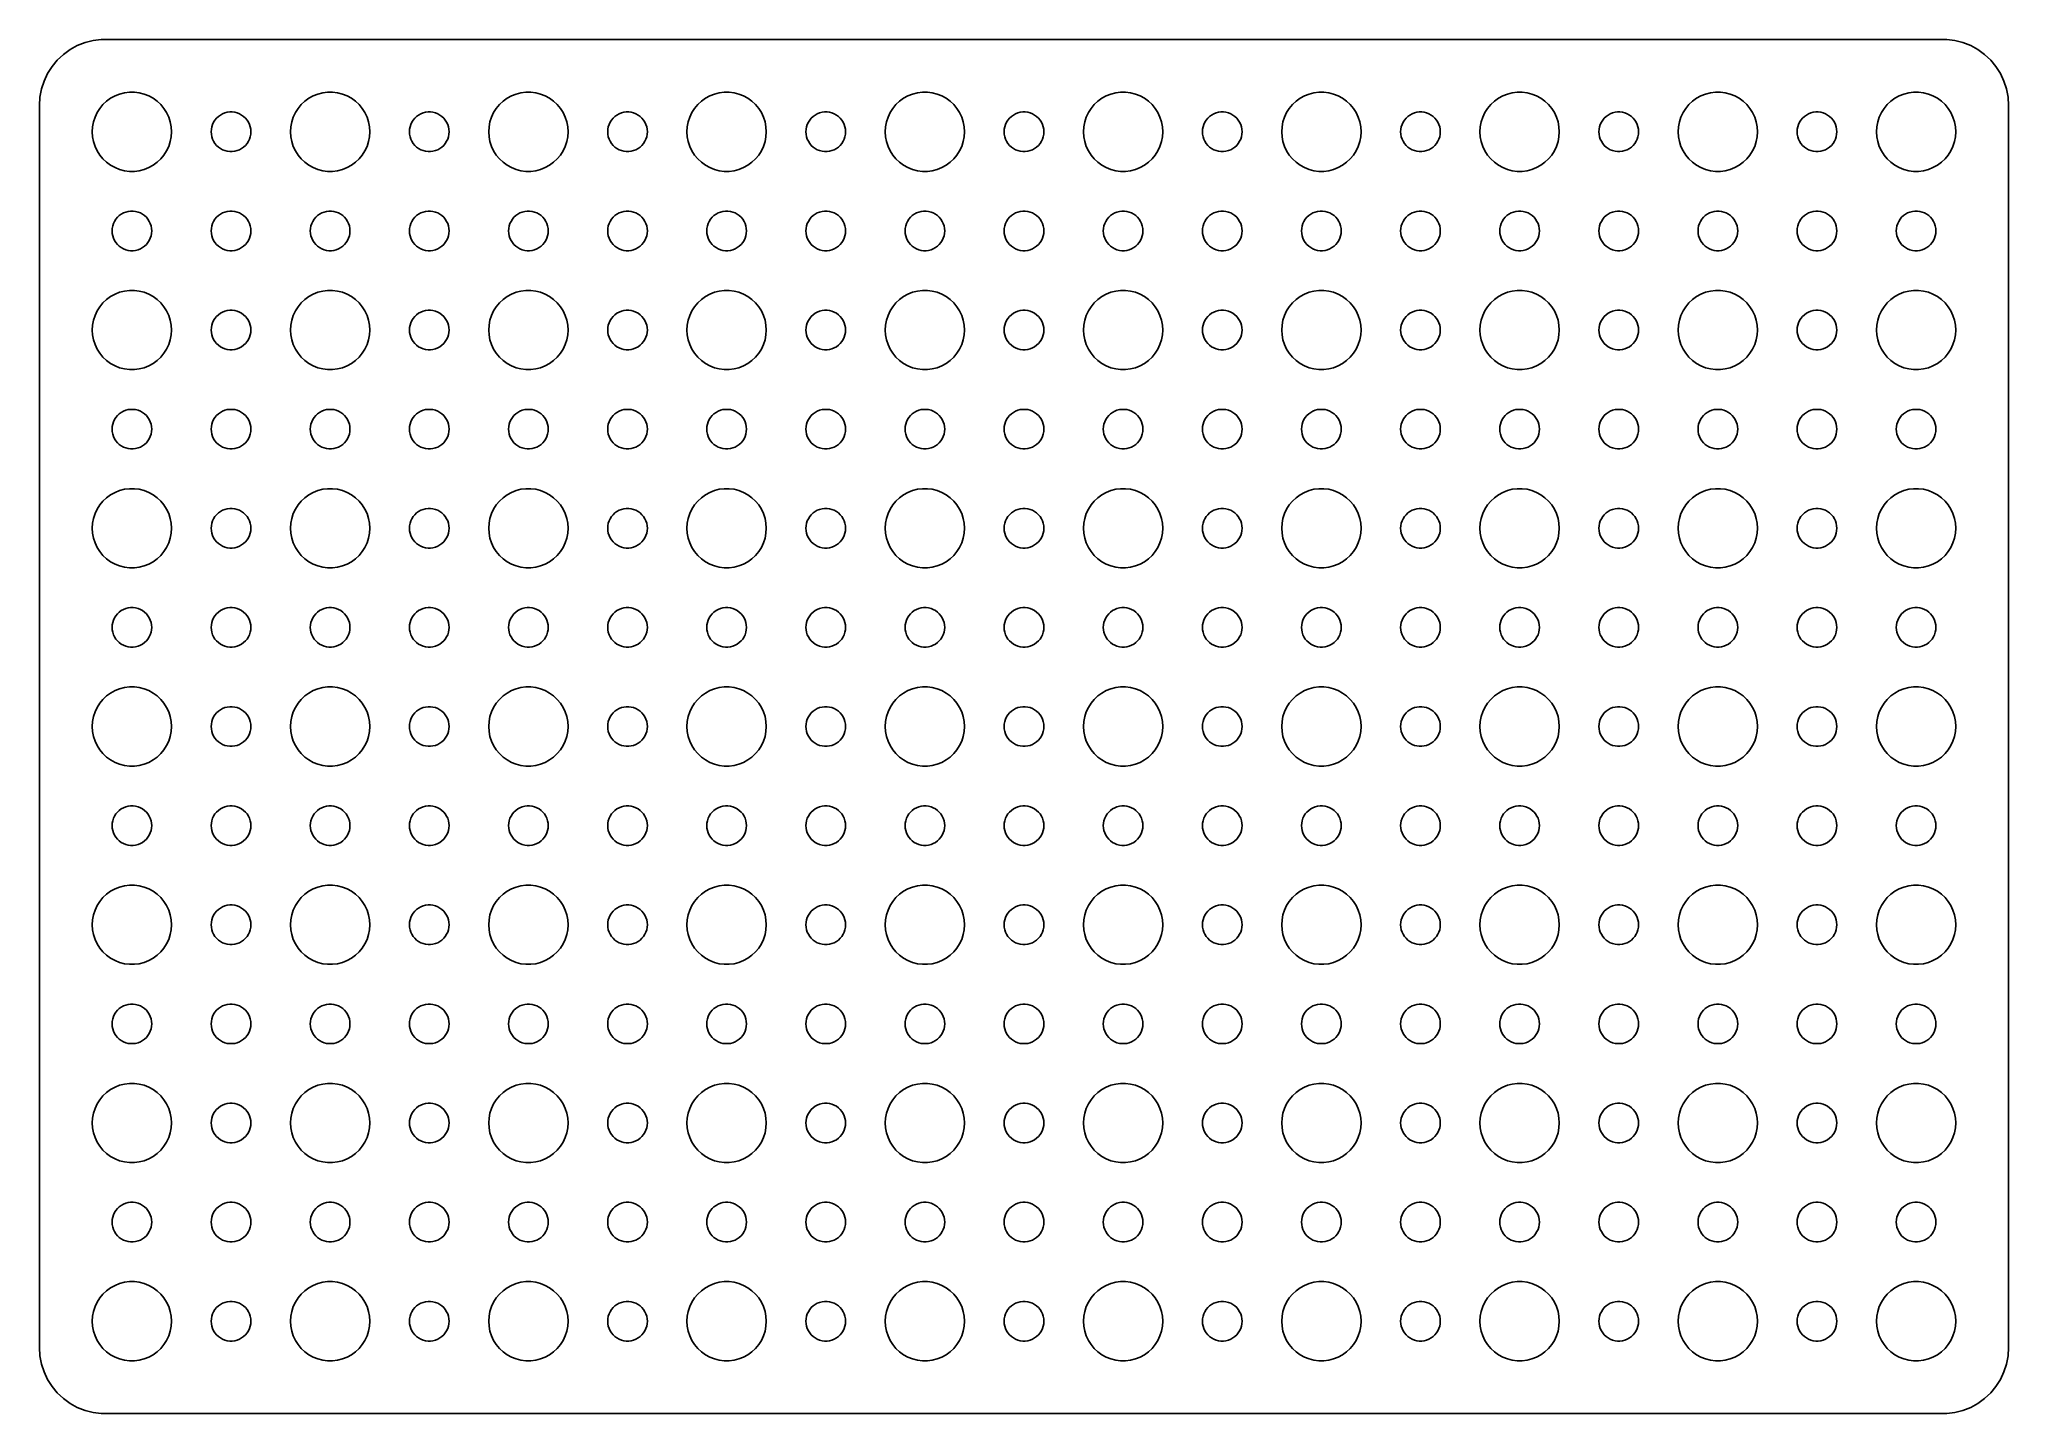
# Model space of a CAD drawing. Header units: metres. Extents: x -74 to 74, y -52 to 52.
import ezdxf

# ---------------------------------------------------------------- set-up
doc = ezdxf.new("R2010")
doc.units = ezdxf.units.M

msp = doc.modelspace()

# ---------------------------------------------------------------- linework, layer by layer
for p, q in [((-72.6871, 50.8526), (-73.1448, 50.4227)), ((-72.1791, 51.2216), (-72.6871, 50.8526)), ((-71.6289, 51.5241), (-72.1791, 51.2216)), ((-71.0451, 51.7553), (-71.6289, 51.5241)), ((-70.4369, 51.9114), (-71.0451, 51.7553)), ((-69.8139, 51.9901), (-70.4369, 51.9114)), ((69.8139, 51.9901), (-69.8139, 51.9901)), ((70.4369, 51.9114), (69.8139, 51.9901)), ((71.0451, 51.7553), (70.4369, 51.9114)), ((71.6289, 51.5241), (71.0451, 51.7553)), ((72.1791, 51.2216), (71.6289, 51.5241)), ((72.6871, 50.8526), (72.1791, 51.2216)), ((73.1448, 50.4227), (72.6871, 50.8526)), ((-73.8815, 49.4088), (-74.1489, 48.8406)), ((-73.5451, 49.9389), (-73.8815, 49.4088)), ((-73.1448, 50.4227), (-73.5451, 49.9389)), ((73.5451, 49.9389), (73.1448, 50.4227)), ((73.8815, 49.4088), (73.5451, 49.9389)), ((74.1489, 48.8406), (73.8815, 49.4088)), ((-74.3429, 48.2434), (-74.4606, 47.6267)), ((-74.1489, 48.8406), (-74.3429, 48.2434)), ((-69.1075, 47.533), (-68.7773, 47.7145)), ((-68.7773, 47.7145), (-68.427, 47.8532)), ((-68.427, 47.8532), (-68.0621, 47.9469)), ((-68.0621, 47.9469), (-67.6884, 47.9941)), ((-67.6884, 47.9941), (-67.3116, 47.9941)), ((-67.3116, 47.9941), (-66.9379, 47.9469)), ((-66.9379, 47.9469), (-66.573, 47.8532)), ((-66.573, 47.8532), (-66.2227, 47.7145)), ((-66.2227, 47.7145), (-65.8925, 47.533)), ((-54.1075, 47.533), (-53.7773, 47.7145)), ((-53.7773, 47.7145), (-53.427, 47.8532)), ((-53.427, 47.8532), (-53.0621, 47.9469)), ((-53.0621, 47.9469), (-52.6884, 47.9941)), ((-52.6884, 47.9941), (-52.3116, 47.9941)), ((-52.3116, 47.9941), (-51.9379, 47.9469)), ((-51.9379, 47.9469), (-51.5729, 47.8532)), ((-51.5729, 47.8532), (-51.2227, 47.7145)), ((-51.2227, 47.7145), (-50.8925, 47.533)), ((-39.1075, 47.533), (-38.7773, 47.7145)), ((-38.7773, 47.7145), (-38.427, 47.8532)), ((-38.427, 47.8532), (-38.0621, 47.9469)), ((-38.0621, 47.9469), (-37.6884, 47.9941)), ((-37.6884, 47.9941), (-37.3116, 47.9941)), ((-37.3116, 47.9941), (-36.9379, 47.9469)), ((-36.9379, 47.9469), (-36.5729, 47.8532)), ((-36.5729, 47.8532), (-36.2227, 47.7145)), ((-36.2227, 47.7145), (-35.8925, 47.533)), ((-24.1075, 47.533), (-23.7773, 47.7145)), ((-23.7773, 47.7145), (-23.427, 47.8532)), ((-23.427, 47.8532), (-23.0621, 47.9469)), ((-23.0621, 47.9469), (-22.6884, 47.9941)), ((-22.6884, 47.9941), (-22.3116, 47.9941)), ((-22.3116, 47.9941), (-21.9379, 47.9469)), ((-21.9379, 47.9469), (-21.5729, 47.8532)), ((-21.5729, 47.8532), (-21.2227, 47.7145)), ((-21.2227, 47.7145), (-20.8925, 47.533)), ((-9.10747, 47.533), (-8.77733, 47.7145)), ((-8.77733, 47.7145), (-8.42705, 47.8532)), ((-8.42705, 47.8532), (-8.06213, 47.9469)), ((-8.06213, 47.9469), (-7.68837, 47.9941)), ((-7.68837, 47.9941), (-7.31161, 47.9941)), ((-7.31161, 47.9941), (-6.93785, 47.9469)), ((-6.93785, 47.9469), (-6.57294, 47.8532)), ((-6.57294, 47.8532), (-6.22266, 47.7145)), ((-6.22266, 47.7145), (-5.89252, 47.533)), ((5.89252, 47.533), (6.22266, 47.7145)), ((6.22266, 47.7145), (6.57294, 47.8532)), ((6.57294, 47.8532), (6.93785, 47.9469)), ((6.93785, 47.9469), (7.31161, 47.9941)), ((7.31161, 47.9941), (7.68837, 47.9941)), ((7.68837, 47.9941), (8.06213, 47.9469)), ((8.06213, 47.9469), (8.42705, 47.8532)), ((8.42705, 47.8532), (8.77733, 47.7145)), ((8.77733, 47.7145), (9.10747, 47.533)), ((20.8925, 47.533), (21.2227, 47.7145)), ((21.2227, 47.7145), (21.5729, 47.8532)), ((21.5729, 47.8532), (21.9379, 47.9469)), ((21.9379, 47.9469), (22.3116, 47.9941)), ((22.3116, 47.9941), (22.6884, 47.9941)), ((22.6884, 47.9941), (23.0621, 47.9469)), ((23.0621, 47.9469), (23.427, 47.8532)), ((23.427, 47.8532), (23.7773, 47.7145)), ((23.7773, 47.7145), (24.1075, 47.533)), ((35.8925, 47.533), (36.2227, 47.7145)), ((36.2227, 47.7145), (36.5729, 47.8532)), ((36.5729, 47.8532), (36.9379, 47.9469)), ((36.9379, 47.9469), (37.3116, 47.9941)), ((37.3116, 47.9941), (37.6884, 47.9941)), ((37.6884, 47.9941), (38.0621, 47.9469)), ((38.0621, 47.9469), (38.427, 47.8532)), ((38.427, 47.8532), (38.7773, 47.7145)), ((38.7773, 47.7145), (39.1075, 47.533)), ((50.8925, 47.533), (51.2227, 47.7145)), ((51.2227, 47.7145), (51.5729, 47.8532)), ((51.5729, 47.8532), (51.9379, 47.9469)), ((51.9379, 47.9469), (52.3116, 47.9941)), ((52.3116, 47.9941), (52.6884, 47.9941)), ((52.6884, 47.9941), (53.0621, 47.9469)), ((53.0621, 47.9469), (53.427, 47.8532)), ((53.427, 47.8532), (53.7773, 47.7145)), ((53.7773, 47.7145), (54.1075, 47.533)), ((65.8925, 47.533), (66.2227, 47.7145)), ((66.2227, 47.7145), (66.573, 47.8532)), ((66.573, 47.8532), (66.9379, 47.9469)), ((66.9379, 47.9469), (67.3116, 47.9941)), ((67.3116, 47.9941), (67.6884, 47.9941)), ((67.6884, 47.9941), (68.0621, 47.9469)), ((68.0621, 47.9469), (68.427, 47.8532)), ((68.427, 47.8532), (68.7773, 47.7145)), ((68.7773, 47.7145), (69.1075, 47.533)), ((74.3429, 48.2434), (74.1489, 48.8406)), ((74.4606, 47.6267), (74.3429, 48.2434)), ((-74.4606, 47.6267), (-74.5, 47)), ((-74.5, 47), (-74.5, -47)), ((-70.2893, 46.1044), (-70.1289, 46.4453)), ((-70.1289, 46.4453), (-69.927, 46.7634)), ((-69.927, 46.7634), (-69.6869, 47.0536)), ((-69.6869, 47.0536), (-69.4123, 47.3115)), ((-69.4123, 47.3115), (-69.1075, 47.533)), ((-65.8925, 47.533), (-65.5877, 47.3115)), ((-65.5877, 47.3115), (-65.3131, 47.0536)), ((-65.3131, 47.0536), (-65.073, 46.7634)), ((-65.073, 46.7634), (-64.8711, 46.4453)), ((-64.8711, 46.4453), (-64.7107, 46.1044)), ((-60.9561, 46.1558), (-60.8037, 46.2665)), ((-60.8037, 46.2665), (-60.6387, 46.3572)), ((-60.6387, 46.3572), (-60.4635, 46.4266)), ((-60.4635, 46.4266), (-60.2811, 46.4734)), ((-60.2811, 46.4734), (-60.0942, 46.497)), ((-60.0942, 46.497), (-59.9058, 46.497)), ((-59.9058, 46.497), (-59.7189, 46.4734)), ((-59.7189, 46.4734), (-59.5365, 46.4266)), ((-59.5365, 46.4266), (-59.3613, 46.3572)), ((-59.3613, 46.3572), (-59.1963, 46.2665)), ((-59.1963, 46.2665), (-59.0439, 46.1558)), ((-55.2893, 46.1044), (-55.1289, 46.4453)), ((-55.1289, 46.4453), (-54.927, 46.7634)), ((-54.927, 46.7634), (-54.6869, 47.0536)), ((-54.6869, 47.0536), (-54.4123, 47.3115)), ((-54.4123, 47.3115), (-54.1075, 47.533)), ((-50.8925, 47.533), (-50.5877, 47.3115)), ((-50.5877, 47.3115), (-50.3131, 47.0536)), ((-50.3131, 47.0536), (-50.0729, 46.7634)), ((-50.0729, 46.7634), (-49.8711, 46.4453)), ((-49.8711, 46.4453), (-49.7107, 46.1044)), ((-45.9561, 46.1558), (-45.8037, 46.2665)), ((-45.8037, 46.2665), (-45.6387, 46.3572)), ((-45.6387, 46.3572), (-45.4635, 46.4266)), ((-45.4635, 46.4266), (-45.2811, 46.4734)), ((-45.2811, 46.4734), (-45.0942, 46.497)), ((-45.0942, 46.497), (-44.9058, 46.497)), ((-44.9058, 46.497), (-44.7189, 46.4734)), ((-44.7189, 46.4734), (-44.5365, 46.4266)), ((-44.5365, 46.4266), (-44.3613, 46.3572)), ((-44.3613, 46.3572), (-44.1963, 46.2665)), ((-44.1963, 46.2665), (-44.0439, 46.1558)), ((-40.2893, 46.1044), (-40.1289, 46.4453)), ((-40.1289, 46.4453), (-39.927, 46.7634)), ((-39.927, 46.7634), (-39.6869, 47.0536)), ((-39.6869, 47.0536), (-39.4123, 47.3115)), ((-39.4123, 47.3115), (-39.1075, 47.533)), ((-35.8925, 47.533), (-35.5877, 47.3115)), ((-35.5877, 47.3115), (-35.3131, 47.0536)), ((-35.3131, 47.0536), (-35.0729, 46.7634)), ((-35.0729, 46.7634), (-34.8711, 46.4453)), ((-34.8711, 46.4453), (-34.7107, 46.1044)), ((-30.9561, 46.1558), (-30.8037, 46.2665)), ((-30.8037, 46.2665), (-30.6387, 46.3572)), ((-30.6387, 46.3572), (-30.4635, 46.4266)), ((-30.4635, 46.4266), (-30.2811, 46.4734)), ((-30.2811, 46.4734), (-30.0942, 46.497)), ((-30.0942, 46.497), (-29.9058, 46.497)), ((-29.9058, 46.497), (-29.7189, 46.4734)), ((-29.7189, 46.4734), (-29.5365, 46.4266)), ((-29.5365, 46.4266), (-29.3613, 46.3572)), ((-29.3613, 46.3572), (-29.1963, 46.2665)), ((-29.1963, 46.2665), (-29.0439, 46.1558)), ((-25.2893, 46.1044), (-25.1289, 46.4453)), ((-25.1289, 46.4453), (-24.927, 46.7634)), ((-24.927, 46.7634), (-24.6869, 47.0536)), ((-24.6869, 47.0536), (-24.4123, 47.3115)), ((-24.4123, 47.3115), (-24.1075, 47.533)), ((-20.8925, 47.533), (-20.5877, 47.3115)), ((-20.5877, 47.3115), (-20.3131, 47.0536)), ((-20.3131, 47.0536), (-20.0729, 46.7634)), ((-20.0729, 46.7634), (-19.8711, 46.4453)), ((-19.8711, 46.4453), (-19.7107, 46.1044)), ((-15.9561, 46.1558), (-15.8037, 46.2665)), ((-15.8037, 46.2665), (-15.6387, 46.3572)), ((-15.6387, 46.3572), (-15.4635, 46.4266)), ((-15.4635, 46.4266), (-15.2811, 46.4734)), ((-15.2811, 46.4734), (-15.0942, 46.497)), ((-15.0942, 46.497), (-14.9058, 46.497)), ((-14.9058, 46.497), (-14.7189, 46.4734)), ((-14.7189, 46.4734), (-14.5365, 46.4266)), ((-14.5365, 46.4266), (-14.3613, 46.3572)), ((-14.3613, 46.3572), (-14.1963, 46.2665)), ((-14.1963, 46.2665), (-14.0439, 46.1558)), ((-10.2893, 46.1044), (-10.1289, 46.4453)), ((-10.1289, 46.4453), (-9.92705, 46.7634)), ((-9.92705, 46.7634), (-9.6869, 47.0536)), ((-9.6869, 47.0536), (-9.41226, 47.3115)), ((-9.41226, 47.3115), (-9.10747, 47.533)), ((-5.89252, 47.533), (-5.58772, 47.3115)), ((-5.58772, 47.3115), (-5.31308, 47.0536)), ((-5.31308, 47.0536), (-5.07294, 46.7634)), ((-5.07294, 46.7634), (-4.87108, 46.4453)), ((-4.87108, 46.4453), (-4.71066, 46.1044)), ((-0.956131, 46.1558), (-0.803726, 46.2665)), ((-0.803726, 46.2665), (-0.638657, 46.3572)), ((-0.638657, 46.3572), (-0.463516, 46.4266)), ((-0.463516, 46.4266), (-0.281067, 46.4734)), ((-0.281067, 46.4734), (-0.094177, 46.497)), ((-0.094177, 46.497), (0.094177, 46.497)), ((0.094177, 46.497), (0.281067, 46.4734)), ((0.281067, 46.4734), (0.463516, 46.4266)), ((0.463516, 46.4266), (0.638657, 46.3572)), ((0.638657, 46.3572), (0.803726, 46.2665)), ((0.803726, 46.2665), (0.956131, 46.1558)), ((4.71066, 46.1044), (4.87108, 46.4453)), ((4.87108, 46.4453), (5.07294, 46.7634)), ((5.07294, 46.7634), (5.31308, 47.0536)), ((5.31308, 47.0536), (5.58772, 47.3115)), ((5.58772, 47.3115), (5.89252, 47.533)), ((9.10747, 47.533), (9.41226, 47.3115)), ((9.41226, 47.3115), (9.6869, 47.0536)), ((9.6869, 47.0536), (9.92705, 46.7634)), ((9.92705, 46.7634), (10.1289, 46.4453)), ((10.1289, 46.4453), (10.2893, 46.1044)), ((14.0439, 46.1558), (14.1963, 46.2665)), ((14.1963, 46.2665), (14.3613, 46.3572)), ((14.3613, 46.3572), (14.5365, 46.4266)), ((14.5365, 46.4266), (14.7189, 46.4734)), ((14.7189, 46.4734), (14.9058, 46.497)), ((14.9058, 46.497), (15.0942, 46.497)), ((15.0942, 46.497), (15.2811, 46.4734)), ((15.2811, 46.4734), (15.4635, 46.4266)), ((15.4635, 46.4266), (15.6387, 46.3572)), ((15.6387, 46.3572), (15.8037, 46.2665)), ((15.8037, 46.2665), (15.9561, 46.1558)), ((19.7107, 46.1044), (19.8711, 46.4453)), ((19.8711, 46.4453), (20.0729, 46.7634)), ((20.0729, 46.7634), (20.3131, 47.0536)), ((20.3131, 47.0536), (20.5877, 47.3115)), ((20.5877, 47.3115), (20.8925, 47.533)), ((24.1075, 47.533), (24.4123, 47.3115)), ((24.4123, 47.3115), (24.6869, 47.0536)), ((24.6869, 47.0536), (24.927, 46.7634)), ((24.927, 46.7634), (25.1289, 46.4453)), ((25.1289, 46.4453), (25.2893, 46.1044)), ((29.0439, 46.1558), (29.1963, 46.2665)), ((29.1963, 46.2665), (29.3613, 46.3572)), ((29.3613, 46.3572), (29.5365, 46.4266)), ((29.5365, 46.4266), (29.7189, 46.4734)), ((29.7189, 46.4734), (29.9058, 46.497)), ((29.9058, 46.497), (30.0942, 46.497)), ((30.0942, 46.497), (30.2811, 46.4734)), ((30.2811, 46.4734), (30.4635, 46.4266)), ((30.4635, 46.4266), (30.6387, 46.3572)), ((30.6387, 46.3572), (30.8037, 46.2665)), ((30.8037, 46.2665), (30.9561, 46.1558)), ((34.7107, 46.1044), (34.8711, 46.4453)), ((34.8711, 46.4453), (35.0729, 46.7634)), ((35.0729, 46.7634), (35.3131, 47.0536)), ((35.3131, 47.0536), (35.5877, 47.3115)), ((35.5877, 47.3115), (35.8925, 47.533)), ((39.1075, 47.533), (39.4123, 47.3115)), ((39.4123, 47.3115), (39.6869, 47.0536)), ((39.6869, 47.0536), (39.927, 46.7634)), ((39.927, 46.7634), (40.1289, 46.4453)), ((40.1289, 46.4453), (40.2893, 46.1044)), ((44.0439, 46.1558), (44.1963, 46.2665)), ((44.1963, 46.2665), (44.3613, 46.3572)), ((44.3613, 46.3572), (44.5365, 46.4266)), ((44.5365, 46.4266), (44.7189, 46.4734)), ((44.7189, 46.4734), (44.9058, 46.497)), ((44.9058, 46.497), (45.0942, 46.497)), ((45.0942, 46.497), (45.2811, 46.4734)), ((45.2811, 46.4734), (45.4635, 46.4266)), ((45.4635, 46.4266), (45.6387, 46.3572)), ((45.6387, 46.3572), (45.8037, 46.2665)), ((45.8037, 46.2665), (45.9561, 46.1558)), ((49.7107, 46.1044), (49.8711, 46.4453)), ((49.8711, 46.4453), (50.0729, 46.7634)), ((50.0729, 46.7634), (50.3131, 47.0536)), ((50.3131, 47.0536), (50.5877, 47.3115)), ((50.5877, 47.3115), (50.8925, 47.533)), ((54.1075, 47.533), (54.4123, 47.3115)), ((54.4123, 47.3115), (54.6869, 47.0536)), ((54.6869, 47.0536), (54.927, 46.7634)), ((54.927, 46.7634), (55.1289, 46.4453)), ((55.1289, 46.4453), (55.2893, 46.1044)), ((59.0439, 46.1558), (59.1963, 46.2665)), ((59.1963, 46.2665), (59.3613, 46.3572)), ((59.3613, 46.3572), (59.5365, 46.4266)), ((59.5365, 46.4266), (59.7189, 46.4734)), ((59.7189, 46.4734), (59.9058, 46.497)), ((59.9058, 46.497), (60.0942, 46.497)), ((60.0942, 46.497), (60.2811, 46.4734)), ((60.2811, 46.4734), (60.4635, 46.4266)), ((60.4635, 46.4266), (60.6387, 46.3572)), ((60.6387, 46.3572), (60.8037, 46.2665)), ((60.8037, 46.2665), (60.9561, 46.1558)), ((64.7107, 46.1044), (64.8711, 46.4453)), ((64.8711, 46.4453), (65.073, 46.7634)), ((65.073, 46.7634), (65.3131, 47.0536)), ((65.3131, 47.0536), (65.5877, 47.3115)), ((65.5877, 47.3115), (65.8925, 47.533)), ((69.1075, 47.533), (69.4123, 47.3115)), ((69.4123, 47.3115), (69.6869, 47.0536)), ((69.6869, 47.0536), (69.927, 46.7634)), ((69.927, 46.7634), (70.1289, 46.4453)), ((70.1289, 46.4453), (70.2893, 46.1044)), ((74.5, 47), (74.4606, 47.6267)), ((74.5, -47), (74.5, 47)), ((-70.5, 45), (-70.4763, 45.376)), ((-70.4763, 44.624), (-70.5, 45)), ((-70.4763, 45.376), (-70.4057, 45.7461)), ((-70.4057, 45.7461), (-70.2893, 46.1044)), ((-64.7107, 46.1044), (-64.5943, 45.7461)), ((-64.5943, 45.7461), (-64.5237, 45.376)), ((-64.5237, 45.376), (-64.5, 45)), ((-64.5, 45), (-64.5237, 44.624)), ((-61.5, 45), (-61.4882, 45.188)), ((-61.4882, 44.812), (-61.5, 45)), ((-61.4882, 45.188), (-61.4529, 45.373)), ((-61.4529, 44.627), (-61.4882, 44.812)), ((-61.4529, 45.373), (-61.3947, 45.5522)), ((-61.3947, 45.5522), (-61.3145, 45.7226)), ((-61.3145, 45.7226), (-61.2135, 45.8817)), ((-61.2135, 45.8817), (-61.0934, 46.0268)), ((-61.0934, 46.0268), (-60.9561, 46.1558)), ((-59.0439, 46.1558), (-58.9065, 46.0268)), ((-58.9065, 46.0268), (-58.7865, 45.8817)), ((-58.7865, 45.8817), (-58.6855, 45.7226)), ((-58.6855, 45.7226), (-58.6053, 45.5522)), ((-58.6053, 45.5522), (-58.5471, 45.373)), ((-58.5471, 45.373), (-58.5118, 45.188)), ((-58.5118, 44.812), (-58.5471, 44.627)), ((-58.5118, 45.188), (-58.5, 45)), ((-58.5, 45), (-58.5118, 44.812)), ((-55.5, 45), (-55.4763, 45.376)), ((-55.4763, 44.624), (-55.5, 45)), ((-55.4763, 45.376), (-55.4057, 45.7461)), ((-55.4057, 45.7461), (-55.2893, 46.1044)), ((-49.7107, 46.1044), (-49.5942, 45.7461)), ((-49.5942, 45.7461), (-49.5237, 45.376)), ((-49.5237, 45.376), (-49.5, 45)), ((-49.5, 45), (-49.5237, 44.624)), ((-46.5, 45), (-46.4882, 45.188)), ((-46.4882, 44.812), (-46.5, 45)), ((-46.4882, 45.188), (-46.4529, 45.373)), ((-46.4529, 44.627), (-46.4882, 44.812)), ((-46.4529, 45.373), (-46.3947, 45.5522)), ((-46.3947, 45.5522), (-46.3145, 45.7226)), ((-46.3145, 45.7226), (-46.2135, 45.8817)), ((-46.2135, 45.8817), (-46.0934, 46.0268)), ((-46.0934, 46.0268), (-45.9561, 46.1558)), ((-44.0439, 46.1558), (-43.9065, 46.0268)), ((-43.9065, 46.0268), (-43.7865, 45.8817)), ((-43.7865, 45.8817), (-43.6855, 45.7226)), ((-43.6855, 45.7226), (-43.6053, 45.5522)), ((-43.6053, 45.5522), (-43.5471, 45.373)), ((-43.5471, 45.373), (-43.5118, 45.188)), ((-43.5118, 44.812), (-43.5471, 44.627)), ((-43.5118, 45.188), (-43.5, 45)), ((-43.5, 45), (-43.5118, 44.812)), ((-40.5, 45), (-40.4763, 45.376)), ((-40.4763, 44.624), (-40.5, 45)), ((-40.4763, 45.376), (-40.4057, 45.7461)), ((-40.4057, 45.7461), (-40.2893, 46.1044)), ((-34.7107, 46.1044), (-34.5942, 45.7461)), ((-34.5942, 45.7461), (-34.5237, 45.376)), ((-34.5237, 45.376), (-34.5, 45)), ((-34.5, 45), (-34.5237, 44.624)), ((-31.5, 45), (-31.4882, 45.188)), ((-31.4882, 44.812), (-31.5, 45)), ((-31.4882, 45.188), (-31.4529, 45.373)), ((-31.4529, 44.627), (-31.4882, 44.812)), ((-31.4529, 45.373), (-31.3947, 45.5522)), ((-31.3947, 45.5522), (-31.3145, 45.7226)), ((-31.3145, 45.7226), (-31.2135, 45.8817)), ((-31.2135, 45.8817), (-31.0934, 46.0268)), ((-31.0934, 46.0268), (-30.9561, 46.1558)), ((-29.0439, 46.1558), (-28.9065, 46.0268)), ((-28.9065, 46.0268), (-28.7865, 45.8817)), ((-28.7865, 45.8817), (-28.6855, 45.7226)), ((-28.6855, 45.7226), (-28.6053, 45.5522)), ((-28.6053, 45.5522), (-28.5471, 45.373)), ((-28.5471, 45.373), (-28.5118, 45.188)), ((-28.5118, 44.812), (-28.5471, 44.627)), ((-28.5118, 45.188), (-28.5, 45)), ((-28.5, 45), (-28.5118, 44.812)), ((-25.5, 45), (-25.4763, 45.376)), ((-25.4763, 44.624), (-25.5, 45)), ((-25.4763, 45.376), (-25.4057, 45.7461)), ((-25.4057, 45.7461), (-25.2893, 46.1044)), ((-19.7107, 46.1044), (-19.5942, 45.7461)), ((-19.5942, 45.7461), (-19.5237, 45.376)), ((-19.5237, 45.376), (-19.5, 45)), ((-19.5, 45), (-19.5237, 44.624)), ((-16.5, 45), (-16.4882, 45.188)), ((-16.4882, 44.812), (-16.5, 45)), ((-16.4882, 45.188), (-16.4529, 45.373)), ((-16.4529, 44.627), (-16.4882, 44.812)), ((-16.4529, 45.373), (-16.3947, 45.5522)), ((-16.3947, 45.5522), (-16.3145, 45.7226)), ((-16.3145, 45.7226), (-16.2135, 45.8817)), ((-16.2135, 45.8817), (-16.0934, 46.0268)), ((-16.0934, 46.0268), (-15.9561, 46.1558)), ((-14.0439, 46.1558), (-13.9065, 46.0268)), ((-13.9065, 46.0268), (-13.7865, 45.8817)), ((-13.7865, 45.8817), (-13.6855, 45.7226)), ((-13.6855, 45.7226), (-13.6053, 45.5522)), ((-13.6053, 45.5522), (-13.5471, 45.373)), ((-13.5471, 45.373), (-13.5118, 45.188)), ((-13.5118, 44.812), (-13.5471, 44.627)), ((-13.5118, 45.188), (-13.5, 45)), ((-13.5, 45), (-13.5118, 44.812)), ((-10.5, 45), (-10.4763, 45.376)), ((-10.4763, 44.624), (-10.5, 45)), ((-10.4763, 45.376), (-10.4057, 45.7461)), ((-10.4057, 45.7461), (-10.2893, 46.1044)), ((-4.71066, 46.1044), (-4.59424, 45.7461)), ((-4.59424, 45.7461), (-4.52365, 45.376)), ((-4.52365, 45.376), (-4.5, 45)), ((-4.5, 45), (-4.52365, 44.624)), ((-1.5, 45), (-1.48816, 45.188)), ((-1.48816, 44.812), (-1.5, 45)), ((-1.48816, 45.188), (-1.45287, 45.373)), ((-1.45287, 44.627), (-1.48816, 44.812)), ((-1.45287, 45.373), (-1.39465, 45.5522)), ((-1.39465, 45.5522), (-1.31445, 45.7226)), ((-1.31445, 45.7226), (-1.21352, 45.8817)), ((-1.21352, 45.8817), (-1.09344, 46.0268)), ((-1.09344, 46.0268), (-0.956131, 46.1558)), ((0.956131, 46.1558), (1.09344, 46.0268)), ((1.09344, 46.0268), (1.21352, 45.8817)), ((1.21352, 45.8817), (1.31445, 45.7226)), ((1.31445, 45.7226), (1.39465, 45.5522)), ((1.39465, 45.5522), (1.45287, 45.373)), ((1.45287, 45.373), (1.48816, 45.188)), ((1.48816, 44.812), (1.45287, 44.627)), ((1.48816, 45.188), (1.5, 45)), ((1.5, 45), (1.48816, 44.812)), ((4.5, 45), (4.52365, 45.376)), ((4.52365, 44.624), (4.5, 45)), ((4.52365, 45.376), (4.59424, 45.7461)), ((4.59424, 45.7461), (4.71066, 46.1044)), ((10.2893, 46.1044), (10.4057, 45.7461)), ((10.4057, 45.7461), (10.4763, 45.376)), ((10.4763, 45.376), (10.5, 45)), ((10.5, 45), (10.4763, 44.624)), ((13.5, 45), (13.5118, 45.188)), ((13.5118, 44.812), (13.5, 45)), ((13.5118, 45.188), (13.5471, 45.373)), ((13.5471, 44.627), (13.5118, 44.812)), ((13.5471, 45.373), (13.6053, 45.5522)), ((13.6053, 45.5522), (13.6855, 45.7226)), ((13.6855, 45.7226), (13.7865, 45.8817)), ((13.7865, 45.8817), (13.9065, 46.0268)), ((13.9065, 46.0268), (14.0439, 46.1558)), ((15.9561, 46.1558), (16.0934, 46.0268)), ((16.0934, 46.0268), (16.2135, 45.8817)), ((16.2135, 45.8817), (16.3145, 45.7226)), ((16.3145, 45.7226), (16.3947, 45.5522)), ((16.3947, 45.5522), (16.4529, 45.373)), ((16.4529, 45.373), (16.4882, 45.188)), ((16.4882, 44.812), (16.4529, 44.627)), ((16.4882, 45.188), (16.5, 45)), ((16.5, 45), (16.4882, 44.812)), ((19.5, 45), (19.5237, 45.376)), ((19.5237, 44.624), (19.5, 45)), ((19.5237, 45.376), (19.5942, 45.7461)), ((19.5942, 45.7461), (19.7107, 46.1044)), ((25.2893, 46.1044), (25.4057, 45.7461)), ((25.4057, 45.7461), (25.4763, 45.376)), ((25.4763, 45.376), (25.5, 45)), ((25.5, 45), (25.4763, 44.624)), ((28.5, 45), (28.5118, 45.188)), ((28.5118, 44.812), (28.5, 45)), ((28.5118, 45.188), (28.5471, 45.373)), ((28.5471, 44.627), (28.5118, 44.812)), ((28.5471, 45.373), (28.6053, 45.5522)), ((28.6053, 45.5522), (28.6855, 45.7226)), ((28.6855, 45.7226), (28.7865, 45.8817)), ((28.7865, 45.8817), (28.9065, 46.0268)), ((28.9065, 46.0268), (29.0439, 46.1558)), ((30.9561, 46.1558), (31.0934, 46.0268)), ((31.0934, 46.0268), (31.2135, 45.8817)), ((31.2135, 45.8817), (31.3145, 45.7226)), ((31.3145, 45.7226), (31.3947, 45.5522)), ((31.3947, 45.5522), (31.4529, 45.373)), ((31.4529, 45.373), (31.4882, 45.188)), ((31.4882, 44.812), (31.4529, 44.627)), ((31.4882, 45.188), (31.5, 45)), ((31.5, 45), (31.4882, 44.812)), ((34.5, 45), (34.5237, 45.376)), ((34.5237, 44.624), (34.5, 45)), ((34.5237, 45.376), (34.5942, 45.7461)), ((34.5942, 45.7461), (34.7107, 46.1044)), ((40.2893, 46.1044), (40.4057, 45.7461)), ((40.4057, 45.7461), (40.4763, 45.376)), ((40.4763, 45.376), (40.5, 45)), ((40.5, 45), (40.4763, 44.624)), ((43.5, 45), (43.5118, 45.188)), ((43.5118, 44.812), (43.5, 45)), ((43.5118, 45.188), (43.5471, 45.373)), ((43.5471, 44.627), (43.5118, 44.812)), ((43.5471, 45.373), (43.6053, 45.5522)), ((43.6053, 45.5522), (43.6855, 45.7226)), ((43.6855, 45.7226), (43.7865, 45.8817)), ((43.7865, 45.8817), (43.9065, 46.0268)), ((43.9065, 46.0268), (44.0439, 46.1558)), ((45.9561, 46.1558), (46.0934, 46.0268)), ((46.0934, 46.0268), (46.2135, 45.8817)), ((46.2135, 45.8817), (46.3145, 45.7226)), ((46.3145, 45.7226), (46.3947, 45.5522)), ((46.3947, 45.5522), (46.4529, 45.373)), ((46.4529, 45.373), (46.4882, 45.188)), ((46.4882, 44.812), (46.4529, 44.627)), ((46.4882, 45.188), (46.5, 45)), ((46.5, 45), (46.4882, 44.812)), ((49.5, 45), (49.5237, 45.376)), ((49.5237, 44.624), (49.5, 45)), ((49.5237, 45.376), (49.5942, 45.7461)), ((49.5942, 45.7461), (49.7107, 46.1044)), ((55.2893, 46.1044), (55.4057, 45.7461)), ((55.4057, 45.7461), (55.4763, 45.376)), ((55.4763, 45.376), (55.5, 45)), ((55.5, 45), (55.4763, 44.624)), ((58.5, 45), (58.5118, 45.188)), ((58.5118, 44.812), (58.5, 45)), ((58.5118, 45.188), (58.5471, 45.373)), ((58.5471, 44.627), (58.5118, 44.812)), ((58.5471, 45.373), (58.6053, 45.5522)), ((58.6053, 45.5522), (58.6855, 45.7226)), ((58.6855, 45.7226), (58.7865, 45.8817)), ((58.7865, 45.8817), (58.9065, 46.0268)), ((58.9065, 46.0268), (59.0439, 46.1558)), ((60.9561, 46.1558), (61.0934, 46.0268)), ((61.0934, 46.0268), (61.2135, 45.8817)), ((61.2135, 45.8817), (61.3145, 45.7226)), ((61.3145, 45.7226), (61.3947, 45.5522)), ((61.3947, 45.5522), (61.4529, 45.373)), ((61.4529, 45.373), (61.4882, 45.188)), ((61.4882, 44.812), (61.4529, 44.627)), ((61.4882, 45.188), (61.5, 45)), ((61.5, 45), (61.4882, 44.812)), ((64.5, 45), (64.5237, 45.376)), ((64.5237, 44.624), (64.5, 45)), ((64.5237, 45.376), (64.5943, 45.7461)), ((64.5943, 45.7461), (64.7107, 46.1044)), ((70.2893, 46.1044), (70.4057, 45.7461)), ((70.4057, 45.7461), (70.4763, 45.376)), ((70.4763, 45.376), (70.5, 45)), ((70.5, 45), (70.4763, 44.624)), ((-70.4057, 44.2539), (-70.4763, 44.624)), ((-70.2893, 43.8956), (-70.4057, 44.2539)), ((-70.1289, 43.5547), (-70.2893, 43.8956)), ((-69.927, 43.2366), (-70.1289, 43.5547)), ((-69.6869, 42.9464), (-69.927, 43.2366)), ((-65.073, 43.2366), (-65.3131, 42.9464)), ((-64.8711, 43.5547), (-65.073, 43.2366)), ((-64.7107, 43.8956), (-64.8711, 43.5547)), ((-64.5943, 44.2539), (-64.7107, 43.8956)), ((-64.5237, 44.624), (-64.5943, 44.2539)), ((-61.3947, 44.4478), (-61.4529, 44.627)), ((-61.3145, 44.2774), (-61.3947, 44.4478)), ((-61.2135, 44.1183), (-61.3145, 44.2774)), ((-61.0934, 43.9732), (-61.2135, 44.1183)), ((-60.9561, 43.8442), (-61.0934, 43.9732)), ((-60.8037, 43.7335), (-60.9561, 43.8442)), ((-60.6387, 43.6428), (-60.8037, 43.7335)), ((-60.4635, 43.5734), (-60.6387, 43.6428)), ((-60.2811, 43.5266), (-60.4635, 43.5734)), ((-60.0942, 43.503), (-60.2811, 43.5266)), ((-59.9058, 43.503), (-60.0942, 43.503)), ((-59.7189, 43.5266), (-59.9058, 43.503)), ((-59.5365, 43.5734), (-59.7189, 43.5266)), ((-59.3613, 43.6428), (-59.5365, 43.5734)), ((-59.1963, 43.7335), (-59.3613, 43.6428)), ((-59.0439, 43.8442), (-59.1963, 43.7335)), ((-58.9065, 43.9732), (-59.0439, 43.8442)), ((-58.7865, 44.1183), (-58.9065, 43.9732)), ((-58.6855, 44.2774), (-58.7865, 44.1183)), ((-58.6053, 44.4478), (-58.6855, 44.2774)), ((-58.5471, 44.627), (-58.6053, 44.4478)), ((-55.4057, 44.2539), (-55.4763, 44.624)), ((-55.2893, 43.8956), (-55.4057, 44.2539)), ((-55.1289, 43.5547), (-55.2893, 43.8956)), ((-54.927, 43.2366), (-55.1289, 43.5547)), ((-54.6869, 42.9464), (-54.927, 43.2366)), ((-50.0729, 43.2366), (-50.3131, 42.9464)), ((-49.8711, 43.5547), (-50.0729, 43.2366)), ((-49.7107, 43.8956), (-49.8711, 43.5547)), ((-49.5942, 44.2539), (-49.7107, 43.8956)), ((-49.5237, 44.624), (-49.5942, 44.2539)), ((-46.3947, 44.4478), (-46.4529, 44.627)), ((-46.3145, 44.2774), (-46.3947, 44.4478)), ((-46.2135, 44.1183), (-46.3145, 44.2774)), ((-46.0934, 43.9732), (-46.2135, 44.1183)), ((-45.9561, 43.8442), (-46.0934, 43.9732)), ((-45.8037, 43.7335), (-45.9561, 43.8442)), ((-45.6387, 43.6428), (-45.8037, 43.7335)), ((-45.4635, 43.5734), (-45.6387, 43.6428)), ((-45.2811, 43.5266), (-45.4635, 43.5734)), ((-45.0942, 43.503), (-45.2811, 43.5266)), ((-44.9058, 43.503), (-45.0942, 43.503)), ((-44.7189, 43.5266), (-44.9058, 43.503)), ((-44.5365, 43.5734), (-44.7189, 43.5266)), ((-44.3613, 43.6428), (-44.5365, 43.5734)), ((-44.1963, 43.7335), (-44.3613, 43.6428)), ((-44.0439, 43.8442), (-44.1963, 43.7335)), ((-43.9065, 43.9732), (-44.0439, 43.8442)), ((-43.7865, 44.1183), (-43.9065, 43.9732)), ((-43.6855, 44.2774), (-43.7865, 44.1183)), ((-43.6053, 44.4478), (-43.6855, 44.2774)), ((-43.5471, 44.627), (-43.6053, 44.4478)), ((-40.4057, 44.2539), (-40.4763, 44.624)), ((-40.2893, 43.8956), (-40.4057, 44.2539)), ((-40.1289, 43.5547), (-40.2893, 43.8956)), ((-39.927, 43.2366), (-40.1289, 43.5547)), ((-39.6869, 42.9464), (-39.927, 43.2366)), ((-35.0729, 43.2366), (-35.3131, 42.9464)), ((-34.8711, 43.5547), (-35.0729, 43.2366)), ((-34.7107, 43.8956), (-34.8711, 43.5547)), ((-34.5942, 44.2539), (-34.7107, 43.8956)), ((-34.5237, 44.624), (-34.5942, 44.2539)), ((-31.3947, 44.4478), (-31.4529, 44.627)), ((-31.3145, 44.2774), (-31.3947, 44.4478)), ((-31.2135, 44.1183), (-31.3145, 44.2774)), ((-31.0934, 43.9732), (-31.2135, 44.1183)), ((-30.9561, 43.8442), (-31.0934, 43.9732)), ((-30.8037, 43.7335), (-30.9561, 43.8442)), ((-30.6387, 43.6428), (-30.8037, 43.7335)), ((-30.4635, 43.5734), (-30.6387, 43.6428)), ((-30.2811, 43.5266), (-30.4635, 43.5734)), ((-30.0942, 43.503), (-30.2811, 43.5266)), ((-29.9058, 43.503), (-30.0942, 43.503)), ((-29.7189, 43.5266), (-29.9058, 43.503)), ((-29.5365, 43.5734), (-29.7189, 43.5266)), ((-29.3613, 43.6428), (-29.5365, 43.5734)), ((-29.1963, 43.7335), (-29.3613, 43.6428)), ((-29.0439, 43.8442), (-29.1963, 43.7335)), ((-28.9065, 43.9732), (-29.0439, 43.8442)), ((-28.7865, 44.1183), (-28.9065, 43.9732)), ((-28.6855, 44.2774), (-28.7865, 44.1183)), ((-28.6053, 44.4478), (-28.6855, 44.2774)), ((-28.5471, 44.627), (-28.6053, 44.4478)), ((-25.4057, 44.2539), (-25.4763, 44.624)), ((-25.2893, 43.8956), (-25.4057, 44.2539)), ((-25.1289, 43.5547), (-25.2893, 43.8956)), ((-24.927, 43.2366), (-25.1289, 43.5547)), ((-24.6869, 42.9464), (-24.927, 43.2366)), ((-20.0729, 43.2366), (-20.3131, 42.9464)), ((-19.8711, 43.5547), (-20.0729, 43.2366)), ((-19.7107, 43.8956), (-19.8711, 43.5547)), ((-19.5942, 44.2539), (-19.7107, 43.8956)), ((-19.5237, 44.624), (-19.5942, 44.2539)), ((-16.3947, 44.4478), (-16.4529, 44.627)), ((-16.3145, 44.2774), (-16.3947, 44.4478)), ((-16.2135, 44.1183), (-16.3145, 44.2774)), ((-16.0934, 43.9732), (-16.2135, 44.1183)), ((-15.9561, 43.8442), (-16.0934, 43.9732)), ((-15.8037, 43.7335), (-15.9561, 43.8442)), ((-15.6387, 43.6428), (-15.8037, 43.7335)), ((-15.4635, 43.5734), (-15.6387, 43.6428)), ((-15.2811, 43.5266), (-15.4635, 43.5734)), ((-15.0942, 43.503), (-15.2811, 43.5266)), ((-14.9058, 43.503), (-15.0942, 43.503)), ((-14.7189, 43.5266), (-14.9058, 43.503)), ((-14.5365, 43.5734), (-14.7189, 43.5266)), ((-14.3613, 43.6428), (-14.5365, 43.5734)), ((-14.1963, 43.7335), (-14.3613, 43.6428)), ((-14.0439, 43.8442), (-14.1963, 43.7335)), ((-13.9065, 43.9732), (-14.0439, 43.8442)), ((-13.7865, 44.1183), (-13.9065, 43.9732)), ((-13.6855, 44.2774), (-13.7865, 44.1183)), ((-13.6053, 44.4478), (-13.6855, 44.2774)), ((-13.5471, 44.627), (-13.6053, 44.4478)), ((-10.4057, 44.2539), (-10.4763, 44.624)), ((-10.2893, 43.8956), (-10.4057, 44.2539)), ((-10.1289, 43.5547), (-10.2893, 43.8956)), ((-9.92705, 43.2366), (-10.1289, 43.5547)), ((-9.6869, 42.9464), (-9.92705, 43.2366)), ((-5.07294, 43.2366), (-5.31308, 42.9464)), ((-4.87108, 43.5547), (-5.07294, 43.2366)), ((-4.71066, 43.8956), (-4.87108, 43.5547)), ((-4.59424, 44.2539), (-4.71066, 43.8956)), ((-4.52365, 44.624), (-4.59424, 44.2539)), ((-1.39465, 44.4478), (-1.45287, 44.627)), ((-1.31445, 44.2774), (-1.39465, 44.4478)), ((-1.21352, 44.1183), (-1.31445, 44.2774)), ((-1.09344, 43.9732), (-1.21352, 44.1183)), ((-0.956131, 43.8442), (-1.09344, 43.9732)), ((-0.803726, 43.7335), (-0.956131, 43.8442)), ((-0.638657, 43.6428), (-0.803726, 43.7335)), ((-0.463516, 43.5734), (-0.638657, 43.6428)), ((-0.281067, 43.5266), (-0.463516, 43.5734)), ((-0.094177, 43.503), (-0.281067, 43.5266)), ((0.094177, 43.503), (-0.094177, 43.503)), ((0.281067, 43.5266), (0.094177, 43.503)), ((0.463516, 43.5734), (0.281067, 43.5266)), ((0.638657, 43.6428), (0.463516, 43.5734)), ((0.803726, 43.7335), (0.638657, 43.6428)), ((0.956131, 43.8442), (0.803726, 43.7335)), ((1.09344, 43.9732), (0.956131, 43.8442)), ((1.21352, 44.1183), (1.09344, 43.9732)), ((1.31445, 44.2774), (1.21352, 44.1183)), ((1.39465, 44.4478), (1.31445, 44.2774)), ((1.45287, 44.627), (1.39465, 44.4478)), ((4.59424, 44.2539), (4.52365, 44.624)), ((4.71066, 43.8956), (4.59424, 44.2539)), ((4.87108, 43.5547), (4.71066, 43.8956)), ((5.07294, 43.2366), (4.87108, 43.5547)), ((5.31308, 42.9464), (5.07294, 43.2366)), ((9.92705, 43.2366), (9.6869, 42.9464)), ((10.1289, 43.5547), (9.92705, 43.2366)), ((10.2893, 43.8956), (10.1289, 43.5547)), ((10.4057, 44.2539), (10.2893, 43.8956)), ((10.4763, 44.624), (10.4057, 44.2539)), ((13.6053, 44.4478), (13.5471, 44.627)), ((13.6855, 44.2774), (13.6053, 44.4478)), ((13.7865, 44.1183), (13.6855, 44.2774)), ((13.9065, 43.9732), (13.7865, 44.1183)), ((14.0439, 43.8442), (13.9065, 43.9732)), ((14.1963, 43.7335), (14.0439, 43.8442)), ((14.3613, 43.6428), (14.1963, 43.7335)), ((14.5365, 43.5734), (14.3613, 43.6428)), ((14.7189, 43.5266), (14.5365, 43.5734)), ((14.9058, 43.503), (14.7189, 43.5266)), ((15.0942, 43.503), (14.9058, 43.503)), ((15.2811, 43.5266), (15.0942, 43.503)), ((15.4635, 43.5734), (15.2811, 43.5266)), ((15.6387, 43.6428), (15.4635, 43.5734)), ((15.8037, 43.7335), (15.6387, 43.6428)), ((15.9561, 43.8442), (15.8037, 43.7335)), ((16.0934, 43.9732), (15.9561, 43.8442)), ((16.2135, 44.1183), (16.0934, 43.9732)), ((16.3145, 44.2774), (16.2135, 44.1183)), ((16.3947, 44.4478), (16.3145, 44.2774)), ((16.4529, 44.627), (16.3947, 44.4478)), ((19.5942, 44.2539), (19.5237, 44.624)), ((19.7107, 43.8956), (19.5942, 44.2539)), ((19.8711, 43.5547), (19.7107, 43.8956)), ((20.0729, 43.2366), (19.8711, 43.5547)), ((20.3131, 42.9464), (20.0729, 43.2366)), ((24.927, 43.2366), (24.6869, 42.9464)), ((25.1289, 43.5547), (24.927, 43.2366)), ((25.2893, 43.8956), (25.1289, 43.5547)), ((25.4057, 44.2539), (25.2893, 43.8956)), ((25.4763, 44.624), (25.4057, 44.2539)), ((28.6053, 44.4478), (28.5471, 44.627)), ((28.6855, 44.2774), (28.6053, 44.4478)), ((28.7865, 44.1183), (28.6855, 44.2774)), ((28.9065, 43.9732), (28.7865, 44.1183)), ((29.0439, 43.8442), (28.9065, 43.9732)), ((29.1963, 43.7335), (29.0439, 43.8442)), ((29.3613, 43.6428), (29.1963, 43.7335)), ((29.5365, 43.5734), (29.3613, 43.6428)), ((29.7189, 43.5266), (29.5365, 43.5734)), ((29.9058, 43.503), (29.7189, 43.5266)), ((30.0942, 43.503), (29.9058, 43.503)), ((30.2811, 43.5266), (30.0942, 43.503)), ((30.4635, 43.5734), (30.2811, 43.5266)), ((30.6387, 43.6428), (30.4635, 43.5734)), ((30.8037, 43.7335), (30.6387, 43.6428)), ((30.9561, 43.8442), (30.8037, 43.7335)), ((31.0934, 43.9732), (30.9561, 43.8442)), ((31.2135, 44.1183), (31.0934, 43.9732)), ((31.3145, 44.2774), (31.2135, 44.1183)), ((31.3947, 44.4478), (31.3145, 44.2774)), ((31.4529, 44.627), (31.3947, 44.4478)), ((34.5942, 44.2539), (34.5237, 44.624)), ((34.7107, 43.8956), (34.5942, 44.2539)), ((34.8711, 43.5547), (34.7107, 43.8956)), ((35.0729, 43.2366), (34.8711, 43.5547)), ((35.3131, 42.9464), (35.0729, 43.2366)), ((39.927, 43.2366), (39.6869, 42.9464)), ((40.1289, 43.5547), (39.927, 43.2366)), ((40.2893, 43.8956), (40.1289, 43.5547)), ((40.4057, 44.2539), (40.2893, 43.8956)), ((40.4763, 44.624), (40.4057, 44.2539)), ((43.6053, 44.4478), (43.5471, 44.627)), ((43.6855, 44.2774), (43.6053, 44.4478)), ((43.7865, 44.1183), (43.6855, 44.2774)), ((43.9065, 43.9732), (43.7865, 44.1183)), ((44.0439, 43.8442), (43.9065, 43.9732)), ((44.1963, 43.7335), (44.0439, 43.8442)), ((44.3613, 43.6428), (44.1963, 43.7335)), ((44.5365, 43.5734), (44.3613, 43.6428)), ((44.7189, 43.5266), (44.5365, 43.5734)), ((44.9058, 43.503), (44.7189, 43.5266)), ((45.0942, 43.503), (44.9058, 43.503)), ((45.2811, 43.5266), (45.0942, 43.503)), ((45.4635, 43.5734), (45.2811, 43.5266)), ((45.6387, 43.6428), (45.4635, 43.5734)), ((45.8037, 43.7335), (45.6387, 43.6428)), ((45.9561, 43.8442), (45.8037, 43.7335)), ((46.0934, 43.9732), (45.9561, 43.8442)), ((46.2135, 44.1183), (46.0934, 43.9732)), ((46.3145, 44.2774), (46.2135, 44.1183)), ((46.3947, 44.4478), (46.3145, 44.2774)), ((46.4529, 44.627), (46.3947, 44.4478)), ((49.5942, 44.2539), (49.5237, 44.624)), ((49.7107, 43.8956), (49.5942, 44.2539)), ((49.8711, 43.5547), (49.7107, 43.8956)), ((50.0729, 43.2366), (49.8711, 43.5547)), ((50.3131, 42.9464), (50.0729, 43.2366)), ((54.927, 43.2366), (54.6869, 42.9464)), ((55.1289, 43.5547), (54.927, 43.2366)), ((55.2893, 43.8956), (55.1289, 43.5547)), ((55.4057, 44.2539), (55.2893, 43.8956)), ((55.4763, 44.624), (55.4057, 44.2539)), ((58.6053, 44.4478), (58.5471, 44.627)), ((58.6855, 44.2774), (58.6053, 44.4478)), ((58.7865, 44.1183), (58.6855, 44.2774)), ((58.9065, 43.9732), (58.7865, 44.1183)), ((59.0439, 43.8442), (58.9065, 43.9732)), ((59.1963, 43.7335), (59.0439, 43.8442)), ((59.3613, 43.6428), (59.1963, 43.7335)), ((59.5365, 43.5734), (59.3613, 43.6428)), ((59.7189, 43.5266), (59.5365, 43.5734)), ((59.9058, 43.503), (59.7189, 43.5266)), ((60.0942, 43.503), (59.9058, 43.503)), ((60.2811, 43.5266), (60.0942, 43.503)), ((60.4635, 43.5734), (60.2811, 43.5266)), ((60.6387, 43.6428), (60.4635, 43.5734)), ((60.8037, 43.7335), (60.6387, 43.6428)), ((60.9561, 43.8442), (60.8037, 43.7335)), ((61.0934, 43.9732), (60.9561, 43.8442)), ((61.2135, 44.1183), (61.0934, 43.9732)), ((61.3145, 44.2774), (61.2135, 44.1183)), ((61.3947, 44.4478), (61.3145, 44.2774)), ((61.4529, 44.627), (61.3947, 44.4478)), ((64.5943, 44.2539), (64.5237, 44.624)), ((64.7107, 43.8956), (64.5943, 44.2539)), ((64.8711, 43.5547), (64.7107, 43.8956)), ((65.073, 43.2366), (64.8711, 43.5547)), ((65.3131, 42.9464), (65.073, 43.2366)), ((69.927, 43.2366), (69.6869, 42.9464)), ((70.1289, 43.5547), (69.927, 43.2366)), ((70.2893, 43.8956), (70.1289, 43.5547)), ((70.4057, 44.2539), (70.2893, 43.8956)), ((70.4763, 44.624), (70.4057, 44.2539)), ((-69.4123, 42.6885), (-69.6869, 42.9464)), ((-69.1075, 42.467), (-69.4123, 42.6885)), ((-68.7773, 42.2855), (-69.1075, 42.467)), ((-68.427, 42.1468), (-68.7773, 42.2855)), ((-68.0621, 42.0531), (-68.427, 42.1468)), ((-67.6884, 42.0059), (-68.0621, 42.0531)), ((-67.3116, 42.0059), (-67.6884, 42.0059)), ((-66.9379, 42.0531), (-67.3116, 42.0059)), ((-66.573, 42.1468), (-66.9379, 42.0531)), ((-66.2227, 42.2855), (-66.573, 42.1468)), ((-65.8925, 42.467), (-66.2227, 42.2855)), ((-65.5877, 42.6885), (-65.8925, 42.467)), ((-65.3131, 42.9464), (-65.5877, 42.6885)), ((-54.4123, 42.6885), (-54.6869, 42.9464)), ((-54.1075, 42.467), (-54.4123, 42.6885)), ((-53.7773, 42.2855), (-54.1075, 42.467)), ((-53.427, 42.1468), (-53.7773, 42.2855)), ((-53.0621, 42.0531), (-53.427, 42.1468)), ((-52.6884, 42.0059), (-53.0621, 42.0531)), ((-52.3116, 42.0059), (-52.6884, 42.0059)), ((-51.9379, 42.0531), (-52.3116, 42.0059)), ((-51.5729, 42.1468), (-51.9379, 42.0531)), ((-51.2227, 42.2855), (-51.5729, 42.1468)), ((-50.8925, 42.467), (-51.2227, 42.2855)), ((-50.5877, 42.6885), (-50.8925, 42.467)), ((-50.3131, 42.9464), (-50.5877, 42.6885)), ((-39.4123, 42.6885), (-39.6869, 42.9464)), ((-39.1075, 42.467), (-39.4123, 42.6885)), ((-38.7773, 42.2855), (-39.1075, 42.467)), ((-38.427, 42.1468), (-38.7773, 42.2855)), ((-38.0621, 42.0531), (-38.427, 42.1468)), ((-37.6884, 42.0059), (-38.0621, 42.0531)), ((-37.3116, 42.0059), (-37.6884, 42.0059)), ((-36.9379, 42.0531), (-37.3116, 42.0059)), ((-36.5729, 42.1468), (-36.9379, 42.0531)), ((-36.2227, 42.2855), (-36.5729, 42.1468)), ((-35.8925, 42.467), (-36.2227, 42.2855)), ((-35.5877, 42.6885), (-35.8925, 42.467)), ((-35.3131, 42.9464), (-35.5877, 42.6885)), ((-24.4123, 42.6885), (-24.6869, 42.9464)), ((-24.1075, 42.467), (-24.4123, 42.6885)), ((-23.7773, 42.2855), (-24.1075, 42.467)), ((-23.427, 42.1468), (-23.7773, 42.2855)), ((-23.0621, 42.0531), (-23.427, 42.1468)), ((-22.6884, 42.0059), (-23.0621, 42.0531)), ((-22.3116, 42.0059), (-22.6884, 42.0059)), ((-21.9379, 42.0531), (-22.3116, 42.0059)), ((-21.5729, 42.1468), (-21.9379, 42.0531)), ((-21.2227, 42.2855), (-21.5729, 42.1468)), ((-20.8925, 42.467), (-21.2227, 42.2855)), ((-20.5877, 42.6885), (-20.8925, 42.467)), ((-20.3131, 42.9464), (-20.5877, 42.6885)), ((-9.41226, 42.6885), (-9.6869, 42.9464)), ((-9.10747, 42.467), (-9.41226, 42.6885)), ((-8.77733, 42.2855), (-9.10747, 42.467)), ((-8.42705, 42.1468), (-8.77733, 42.2855)), ((-8.06213, 42.0531), (-8.42705, 42.1468)), ((-7.68837, 42.0059), (-8.06213, 42.0531)), ((-7.31161, 42.0059), (-7.68837, 42.0059)), ((-6.93785, 42.0531), (-7.31161, 42.0059)), ((-6.57294, 42.1468), (-6.93785, 42.0531)), ((-6.22266, 42.2855), (-6.57294, 42.1468)), ((-5.89252, 42.467), (-6.22266, 42.2855)), ((-5.58772, 42.6885), (-5.89252, 42.467)), ((-5.31308, 42.9464), (-5.58772, 42.6885)), ((5.58772, 42.6885), (5.31308, 42.9464)), ((5.89252, 42.467), (5.58772, 42.6885)), ((6.22266, 42.2855), (5.89252, 42.467)), ((6.57294, 42.1468), (6.22266, 42.2855)), ((6.93785, 42.0531), (6.57294, 42.1468)), ((7.31161, 42.0059), (6.93785, 42.0531)), ((7.68837, 42.0059), (7.31161, 42.0059)), ((8.06213, 42.0531), (7.68837, 42.0059)), ((8.42705, 42.1468), (8.06213, 42.0531)), ((8.77733, 42.2855), (8.42705, 42.1468)), ((9.10747, 42.467), (8.77733, 42.2855)), ((9.41226, 42.6885), (9.10747, 42.467)), ((9.6869, 42.9464), (9.41226, 42.6885)), ((20.5877, 42.6885), (20.3131, 42.9464)), ((20.8925, 42.467), (20.5877, 42.6885)), ((21.2227, 42.2855), (20.8925, 42.467)), ((21.5729, 42.1468), (21.2227, 42.2855)), ((21.9379, 42.0531), (21.5729, 42.1468)), ((22.3116, 42.0059), (21.9379, 42.0531)), ((22.6884, 42.0059), (22.3116, 42.0059)), ((23.0621, 42.0531), (22.6884, 42.0059)), ((23.427, 42.1468), (23.0621, 42.0531)), ((23.7773, 42.2855), (23.427, 42.1468)), ((24.1075, 42.467), (23.7773, 42.2855)), ((24.4123, 42.6885), (24.1075, 42.467)), ((24.6869, 42.9464), (24.4123, 42.6885)), ((35.5877, 42.6885), (35.3131, 42.9464)), ((35.8925, 42.467), (35.5877, 42.6885)), ((36.2227, 42.2855), (35.8925, 42.467)), ((36.5729, 42.1468), (36.2227, 42.2855)), ((36.9379, 42.0531), (36.5729, 42.1468)), ((37.3116, 42.0059), (36.9379, 42.0531)), ((37.6884, 42.0059), (37.3116, 42.0059)), ((38.0621, 42.0531), (37.6884, 42.0059)), ((38.427, 42.1468), (38.0621, 42.0531)), ((38.7773, 42.2855), (38.427, 42.1468)), ((39.1075, 42.467), (38.7773, 42.2855)), ((39.4123, 42.6885), (39.1075, 42.467)), ((39.6869, 42.9464), (39.4123, 42.6885)), ((50.5877, 42.6885), (50.3131, 42.9464)), ((50.8925, 42.467), (50.5877, 42.6885)), ((51.2227, 42.2855), (50.8925, 42.467)), ((51.5729, 42.1468), (51.2227, 42.2855)), ((51.9379, 42.0531), (51.5729, 42.1468)), ((52.3116, 42.0059), (51.9379, 42.0531)), ((52.6884, 42.0059), (52.3116, 42.0059)), ((53.0621, 42.0531), (52.6884, 42.0059)), ((53.427, 42.1468), (53.0621, 42.0531)), ((53.7773, 42.2855), (53.427, 42.1468)), ((54.1075, 42.467), (53.7773, 42.2855)), ((54.4123, 42.6885), (54.1075, 42.467)), ((54.6869, 42.9464), (54.4123, 42.6885)), ((65.5877, 42.6885), (65.3131, 42.9464)), ((65.8925, 42.467), (65.5877, 42.6885)), ((66.2227, 42.2855), (65.8925, 42.467)), ((66.573, 42.1468), (66.2227, 42.2855)), ((66.9379, 42.0531), (66.573, 42.1468)), ((67.3116, 42.0059), (66.9379, 42.0531)), ((67.6884, 42.0059), (67.3116, 42.0059)), ((68.0621, 42.0531), (67.6884, 42.0059)), ((68.427, 42.1468), (68.0621, 42.0531)), ((68.7773, 42.2855), (68.427, 42.1468)), ((69.1075, 42.467), (68.7773, 42.2855)), ((69.4123, 42.6885), (69.1075, 42.467)), ((69.6869, 42.9464), (69.4123, 42.6885)), ((-68.4561, 38.6558), (-68.3037, 38.7665)), ((-68.3037, 38.7665), (-68.1387, 38.8572)), ((-68.1387, 38.8572), (-67.9635, 38.9266)), ((-67.9635, 38.9266), (-67.7811, 38.9734)), ((-67.7811, 38.9734), (-67.5942, 38.997)), ((-67.5942, 38.997), (-67.4058, 38.997)), ((-67.4058, 38.997), (-67.2189, 38.9734)), ((-67.2189, 38.9734), (-67.0365, 38.9266)), ((-67.0365, 38.9266), (-66.8613, 38.8572)), ((-66.8613, 38.8572), (-66.6963, 38.7665)), ((-66.6963, 38.7665), (-66.5439, 38.6558)), ((-60.9561, 38.6558), (-60.8037, 38.7665)), ((-60.8037, 38.7665), (-60.6387, 38.8572)), ((-60.6387, 38.8572), (-60.4635, 38.9266)), ((-60.4635, 38.9266), (-60.2811, 38.9734)), ((-60.2811, 38.9734), (-60.0942, 38.997)), ((-60.0942, 38.997), (-59.9058, 38.997)), ((-59.9058, 38.997), (-59.7189, 38.9734)), ((-59.7189, 38.9734), (-59.5365, 38.9266)), ((-59.5365, 38.9266), (-59.3613, 38.8572)), ((-59.3613, 38.8572), (-59.1963, 38.7665)), ((-59.1963, 38.7665), (-59.0439, 38.6558)), ((-53.4561, 38.6558), (-53.3037, 38.7665)), ((-53.3037, 38.7665), (-53.1387, 38.8572)), ((-53.1387, 38.8572), (-52.9635, 38.9266)), ((-52.9635, 38.9266), (-52.7811, 38.9734)), ((-52.7811, 38.9734), (-52.5942, 38.997)), ((-52.5942, 38.997), (-52.4058, 38.997)), ((-52.4058, 38.997), (-52.2189, 38.9734)), ((-52.2189, 38.9734), (-52.0365, 38.9266)), ((-52.0365, 38.9266), (-51.8613, 38.8572)), ((-51.8613, 38.8572), (-51.6963, 38.7665)), ((-51.6963, 38.7665), (-51.5439, 38.6558)), ((-45.9561, 38.6558), (-45.8037, 38.7665)), ((-45.8037, 38.7665), (-45.6387, 38.8572)), ((-45.6387, 38.8572), (-45.4635, 38.9266)), ((-45.4635, 38.9266), (-45.2811, 38.9734)), ((-45.2811, 38.9734), (-45.0942, 38.997)), ((-45.0942, 38.997), (-44.9058, 38.997)), ((-44.9058, 38.997), (-44.7189, 38.9734)), ((-44.7189, 38.9734), (-44.5365, 38.9266)), ((-44.5365, 38.9266), (-44.3613, 38.8572)), ((-44.3613, 38.8572), (-44.1963, 38.7665)), ((-44.1963, 38.7665), (-44.0439, 38.6558)), ((-38.4561, 38.6558), (-38.3037, 38.7665)), ((-38.3037, 38.7665), (-38.1387, 38.8572)), ((-38.1387, 38.8572), (-37.9635, 38.9266)), ((-37.9635, 38.9266), (-37.7811, 38.9734)), ((-37.7811, 38.9734), (-37.5942, 38.997)), ((-37.5942, 38.997), (-37.4058, 38.997)), ((-37.4058, 38.997), (-37.2189, 38.9734)), ((-37.2189, 38.9734), (-37.0365, 38.9266)), ((-37.0365, 38.9266), (-36.8613, 38.8572)), ((-36.8613, 38.8572), (-36.6963, 38.7665)), ((-36.6963, 38.7665), (-36.5439, 38.6558)), ((-30.9561, 38.6558), (-30.8037, 38.7665)), ((-30.8037, 38.7665), (-30.6387, 38.8572)), ((-30.6387, 38.8572), (-30.4635, 38.9266)), ((-30.4635, 38.9266), (-30.2811, 38.9734)), ((-30.2811, 38.9734), (-30.0942, 38.997)), ((-30.0942, 38.997), (-29.9058, 38.997)), ((-29.9058, 38.997), (-29.7189, 38.9734)), ((-29.7189, 38.9734), (-29.5365, 38.9266)), ((-29.5365, 38.9266), (-29.3613, 38.8572)), ((-29.3613, 38.8572), (-29.1963, 38.7665)), ((-29.1963, 38.7665), (-29.0439, 38.6558)), ((-23.4561, 38.6558), (-23.3037, 38.7665)), ((-23.3037, 38.7665), (-23.1387, 38.8572)), ((-23.1387, 38.8572), (-22.9635, 38.9266)), ((-22.9635, 38.9266), (-22.7811, 38.9734)), ((-22.7811, 38.9734), (-22.5942, 38.997)), ((-22.5942, 38.997), (-22.4058, 38.997)), ((-22.4058, 38.997), (-22.2189, 38.9734)), ((-22.2189, 38.9734), (-22.0365, 38.9266)), ((-22.0365, 38.9266), (-21.8613, 38.8572)), ((-21.8613, 38.8572), (-21.6963, 38.7665)), ((-21.6963, 38.7665), (-21.5439, 38.6558)), ((-15.9561, 38.6558), (-15.8037, 38.7665)), ((-15.8037, 38.7665), (-15.6387, 38.8572)), ((-15.6387, 38.8572), (-15.4635, 38.9266)), ((-15.4635, 38.9266), (-15.2811, 38.9734)), ((-15.2811, 38.9734), (-15.0942, 38.997)), ((-15.0942, 38.997), (-14.9058, 38.997)), ((-14.9058, 38.997), (-14.7189, 38.9734)), ((-14.7189, 38.9734), (-14.5365, 38.9266)), ((-14.5365, 38.9266), (-14.3613, 38.8572)), ((-14.3613, 38.8572), (-14.1963, 38.7665)), ((-14.1963, 38.7665), (-14.0439, 38.6558)), ((-8.45613, 38.6558), (-8.30373, 38.7665)), ((-8.30373, 38.7665), (-8.13866, 38.8572)), ((-8.13866, 38.8572), (-7.96352, 38.9266)), ((-7.96352, 38.9266), (-7.78107, 38.9734)), ((-7.78107, 38.9734), (-7.59418, 38.997)), ((-7.59418, 38.997), (-7.40581, 38.997)), ((-7.40581, 38.997), (-7.21892, 38.9734)), ((-7.21892, 38.9734), (-7.03647, 38.9266)), ((-7.03647, 38.9266), (-6.86133, 38.8572)), ((-6.86133, 38.8572), (-6.69626, 38.7665)), ((-6.69626, 38.7665), (-6.54385, 38.6558)), ((-0.956131, 38.6558), (-0.803726, 38.7665)), ((-0.803726, 38.7665), (-0.638657, 38.8572)), ((-0.638657, 38.8572), (-0.463516, 38.9266)), ((-0.463516, 38.9266), (-0.281067, 38.9734)), ((-0.281067, 38.9734), (-0.094177, 38.997)), ((-0.094177, 38.997), (0.094177, 38.997)), ((0.094177, 38.997), (0.281067, 38.9734)), ((0.281067, 38.9734), (0.463516, 38.9266)), ((0.463516, 38.9266), (0.638657, 38.8572)), ((0.638657, 38.8572), (0.803726, 38.7665)), ((0.803726, 38.7665), (0.956131, 38.6558)), ((6.54385, 38.6558), (6.69626, 38.7665)), ((6.69626, 38.7665), (6.86133, 38.8572)), ((6.86133, 38.8572), (7.03647, 38.9266)), ((7.03647, 38.9266), (7.21892, 38.9734)), ((7.21892, 38.9734), (7.40581, 38.997)), ((7.40581, 38.997), (7.59418, 38.997)), ((7.59418, 38.997), (7.78107, 38.9734)), ((7.78107, 38.9734), (7.96352, 38.9266)), ((7.96352, 38.9266), (8.13866, 38.8572)), ((8.13866, 38.8572), (8.30373, 38.7665)), ((8.30373, 38.7665), (8.45613, 38.6558)), ((14.0439, 38.6558), (14.1963, 38.7665)), ((14.1963, 38.7665), (14.3613, 38.8572)), ((14.3613, 38.8572), (14.5365, 38.9266)), ((14.5365, 38.9266), (14.7189, 38.9734)), ((14.7189, 38.9734), (14.9058, 38.997)), ((14.9058, 38.997), (15.0942, 38.997)), ((15.0942, 38.997), (15.2811, 38.9734)), ((15.2811, 38.9734), (15.4635, 38.9266)), ((15.4635, 38.9266), (15.6387, 38.8572)), ((15.6387, 38.8572), (15.8037, 38.7665)), ((15.8037, 38.7665), (15.9561, 38.6558)), ((21.5439, 38.6558), (21.6963, 38.7665)), ((21.6963, 38.7665), (21.8613, 38.8572)), ((21.8613, 38.8572), (22.0365, 38.9266)), ((22.0365, 38.9266), (22.2189, 38.9734)), ((22.2189, 38.9734), (22.4058, 38.997)), ((22.4058, 38.997), (22.5942, 38.997)), ((22.5942, 38.997), (22.7811, 38.9734)), ((22.7811, 38.9734), (22.9635, 38.9266)), ((22.9635, 38.9266), (23.1387, 38.8572)), ((23.1387, 38.8572), (23.3037, 38.7665)), ((23.3037, 38.7665), (23.4561, 38.6558)), ((29.0439, 38.6558), (29.1963, 38.7665)), ((29.1963, 38.7665), (29.3613, 38.8572)), ((29.3613, 38.8572), (29.5365, 38.9266)), ((29.5365, 38.9266), (29.7189, 38.9734)), ((29.7189, 38.9734), (29.9058, 38.997)), ((29.9058, 38.997), (30.0942, 38.997)), ((30.0942, 38.997), (30.2811, 38.9734)), ((30.2811, 38.9734), (30.4635, 38.9266)), ((30.4635, 38.9266), (30.6387, 38.8572)), ((30.6387, 38.8572), (30.8037, 38.7665)), ((30.8037, 38.7665), (30.9561, 38.6558)), ((36.5439, 38.6558), (36.6963, 38.7665)), ((36.6963, 38.7665), (36.8613, 38.8572)), ((36.8613, 38.8572), (37.0365, 38.9266)), ((37.0365, 38.9266), (37.2189, 38.9734)), ((37.2189, 38.9734), (37.4058, 38.997)), ((37.4058, 38.997), (37.5942, 38.997)), ((37.5942, 38.997), (37.7811, 38.9734)), ((37.7811, 38.9734), (37.9635, 38.9266)), ((37.9635, 38.9266), (38.1387, 38.8572)), ((38.1387, 38.8572), (38.3037, 38.7665)), ((38.3037, 38.7665), (38.4561, 38.6558)), ((44.0439, 38.6558), (44.1963, 38.7665)), ((44.1963, 38.7665), (44.3613, 38.8572)), ((44.3613, 38.8572), (44.5365, 38.9266)), ((44.5365, 38.9266), (44.7189, 38.9734)), ((44.7189, 38.9734), (44.9058, 38.997)), ((44.9058, 38.997), (45.0942, 38.997)), ((45.0942, 38.997), (45.2811, 38.9734)), ((45.2811, 38.9734), (45.4635, 38.9266)), ((45.4635, 38.9266), (45.6387, 38.8572)), ((45.6387, 38.8572), (45.8037, 38.7665)), ((45.8037, 38.7665), (45.9561, 38.6558)), ((51.5439, 38.6558), (51.6963, 38.7665)), ((51.6963, 38.7665), (51.8613, 38.8572)), ((51.8613, 38.8572), (52.0365, 38.9266)), ((52.0365, 38.9266), (52.2189, 38.9734)), ((52.2189, 38.9734), (52.4058, 38.997)), ((52.4058, 38.997), (52.5942, 38.997)), ((52.5942, 38.997), (52.7811, 38.9734)), ((52.7811, 38.9734), (52.9635, 38.9266)), ((52.9635, 38.9266), (53.1387, 38.8572)), ((53.1387, 38.8572), (53.3037, 38.7665)), ((53.3037, 38.7665), (53.4561, 38.6558)), ((59.0439, 38.6558), (59.1963, 38.7665)), ((59.1963, 38.7665), (59.3613, 38.8572)), ((59.3613, 38.8572), (59.5365, 38.9266)), ((59.5365, 38.9266), (59.7189, 38.9734)), ((59.7189, 38.9734), (59.9058, 38.997)), ((59.9058, 38.997), (60.0942, 38.997)), ((60.0942, 38.997), (60.2811, 38.9734)), ((60.2811, 38.9734), (60.4635, 38.9266)), ((60.4635, 38.9266), (60.6387, 38.8572)), ((60.6387, 38.8572), (60.8037, 38.7665)), ((60.8037, 38.7665), (60.9561, 38.6558)), ((66.5439, 38.6558), (66.6963, 38.7665)), ((66.6963, 38.7665), (66.8613, 38.8572)), ((66.8613, 38.8572), (67.0365, 38.9266)), ((67.0365, 38.9266), (67.2189, 38.9734)), ((67.2189, 38.9734), (67.4058, 38.997)), ((67.4058, 38.997), (67.5942, 38.997)), ((67.5942, 38.997), (67.7811, 38.9734)), ((67.7811, 38.9734), (67.9635, 38.9266)), ((67.9635, 38.9266), (68.1387, 38.8572)), ((68.1387, 38.8572), (68.3037, 38.7665)), ((68.3037, 38.7665), (68.4561, 38.6558)), ((-69, 37.5), (-68.9882, 37.688)), ((-68.9882, 37.312), (-69, 37.5)), ((-68.9882, 37.688), (-68.9529, 37.873)), ((-68.9529, 37.127), (-68.9882, 37.312)), ((-68.9529, 37.873), (-68.8947, 38.0522)), ((-68.8947, 38.0522), (-68.8145, 38.2226)), ((-68.8145, 38.2226), (-68.7135, 38.3817)), ((-68.7135, 38.3817), (-68.5934, 38.5268)), ((-68.5934, 38.5268), (-68.4561, 38.6558)), ((-66.5439, 38.6558), (-66.4065, 38.5268)), ((-66.4065, 38.5268), (-66.2865, 38.3817)), ((-66.2865, 38.3817), (-66.1855, 38.2226)), ((-66.1855, 38.2226), (-66.1053, 38.0522)), ((-66.1053, 38.0522), (-66.0471, 37.873)), ((-66.0471, 37.873), (-66.0118, 37.688)), ((-66.0118, 37.312), (-66.0471, 37.127)), ((-66.0118, 37.688), (-66, 37.5)), ((-66, 37.5), (-66.0118, 37.312)), ((-61.5, 37.5), (-61.4882, 37.688)), ((-61.4882, 37.312), (-61.5, 37.5)), ((-61.4882, 37.688), (-61.4529, 37.873)), ((-61.4529, 37.127), (-61.4882, 37.312)), ((-61.4529, 37.873), (-61.3947, 38.0522)), ((-61.3947, 38.0522), (-61.3145, 38.2226)), ((-61.3145, 38.2226), (-61.2135, 38.3817)), ((-61.2135, 38.3817), (-61.0934, 38.5268)), ((-61.0934, 38.5268), (-60.9561, 38.6558)), ((-59.0439, 38.6558), (-58.9065, 38.5268)), ((-58.9065, 38.5268), (-58.7865, 38.3817)), ((-58.7865, 38.3817), (-58.6855, 38.2226)), ((-58.6855, 38.2226), (-58.6053, 38.0522)), ((-58.6053, 38.0522), (-58.5471, 37.873)), ((-58.5471, 37.873), (-58.5118, 37.688)), ((-58.5118, 37.312), (-58.5471, 37.127)), ((-58.5118, 37.688), (-58.5, 37.5)), ((-58.5, 37.5), (-58.5118, 37.312)), ((-54, 37.5), (-53.9882, 37.688)), ((-53.9882, 37.312), (-54, 37.5)), ((-53.9882, 37.688), (-53.9529, 37.873)), ((-53.9529, 37.127), (-53.9882, 37.312)), ((-53.9529, 37.873), (-53.8947, 38.0522)), ((-53.8947, 38.0522), (-53.8145, 38.2226)), ((-53.8145, 38.2226), (-53.7135, 38.3817)), ((-53.7135, 38.3817), (-53.5934, 38.5268)), ((-53.5934, 38.5268), (-53.4561, 38.6558)), ((-51.5439, 38.6558), (-51.4065, 38.5268)), ((-51.4065, 38.5268), (-51.2865, 38.3817)), ((-51.2865, 38.3817), (-51.1855, 38.2226)), ((-51.1855, 38.2226), (-51.1053, 38.0522)), ((-51.1053, 38.0522), (-51.0471, 37.873)), ((-51.0471, 37.873), (-51.0118, 37.688)), ((-51.0118, 37.312), (-51.0471, 37.127)), ((-51.0118, 37.688), (-51, 37.5)), ((-51, 37.5), (-51.0118, 37.312)), ((-46.5, 37.5), (-46.4882, 37.688)), ((-46.4882, 37.312), (-46.5, 37.5)), ((-46.4882, 37.688), (-46.4529, 37.873)), ((-46.4529, 37.127), (-46.4882, 37.312)), ((-46.4529, 37.873), (-46.3947, 38.0522)), ((-46.3947, 38.0522), (-46.3145, 38.2226)), ((-46.3145, 38.2226), (-46.2135, 38.3817)), ((-46.2135, 38.3817), (-46.0934, 38.5268)), ((-46.0934, 38.5268), (-45.9561, 38.6558)), ((-44.0439, 38.6558), (-43.9065, 38.5268)), ((-43.9065, 38.5268), (-43.7865, 38.3817)), ((-43.7865, 38.3817), (-43.6855, 38.2226)), ((-43.6855, 38.2226), (-43.6053, 38.0522)), ((-43.6053, 38.0522), (-43.5471, 37.873)), ((-43.5471, 37.873), (-43.5118, 37.688)), ((-43.5118, 37.312), (-43.5471, 37.127)), ((-43.5118, 37.688), (-43.5, 37.5)), ((-43.5, 37.5), (-43.5118, 37.312)), ((-39, 37.5), (-38.9882, 37.688)), ((-38.9882, 37.312), (-39, 37.5)), ((-38.9882, 37.688), (-38.9529, 37.873)), ((-38.9529, 37.127), (-38.9882, 37.312)), ((-38.9529, 37.873), (-38.8947, 38.0522)), ((-38.8947, 38.0522), (-38.8145, 38.2226)), ((-38.8145, 38.2226), (-38.7135, 38.3817)), ((-38.7135, 38.3817), (-38.5934, 38.5268)), ((-38.5934, 38.5268), (-38.4561, 38.6558)), ((-36.5439, 38.6558), (-36.4065, 38.5268)), ((-36.4065, 38.5268), (-36.2865, 38.3817)), ((-36.2865, 38.3817), (-36.1855, 38.2226)), ((-36.1855, 38.2226), (-36.1053, 38.0522)), ((-36.1053, 38.0522), (-36.0471, 37.873)), ((-36.0471, 37.873), (-36.0118, 37.688)), ((-36.0118, 37.312), (-36.0471, 37.127)), ((-36.0118, 37.688), (-36, 37.5)), ((-36, 37.5), (-36.0118, 37.312)), ((-31.5, 37.5), (-31.4882, 37.688)), ((-31.4882, 37.312), (-31.5, 37.5)), ((-31.4882, 37.688), (-31.4529, 37.873)), ((-31.4529, 37.127), (-31.4882, 37.312)), ((-31.4529, 37.873), (-31.3947, 38.0522)), ((-31.3947, 38.0522), (-31.3145, 38.2226)), ((-31.3145, 38.2226), (-31.2135, 38.3817)), ((-31.2135, 38.3817), (-31.0934, 38.5268)), ((-31.0934, 38.5268), (-30.9561, 38.6558)), ((-29.0439, 38.6558), (-28.9065, 38.5268)), ((-28.9065, 38.5268), (-28.7865, 38.3817)), ((-28.7865, 38.3817), (-28.6855, 38.2226)), ((-28.6855, 38.2226), (-28.6053, 38.0522)), ((-28.6053, 38.0522), (-28.5471, 37.873)), ((-28.5471, 37.873), (-28.5118, 37.688)), ((-28.5118, 37.312), (-28.5471, 37.127)), ((-28.5118, 37.688), (-28.5, 37.5)), ((-28.5, 37.5), (-28.5118, 37.312)), ((-24, 37.5), (-23.9882, 37.688)), ((-23.9882, 37.312), (-24, 37.5)), ((-23.9882, 37.688), (-23.9529, 37.873)), ((-23.9529, 37.127), (-23.9882, 37.312)), ((-23.9529, 37.873), (-23.8947, 38.0522)), ((-23.8947, 38.0522), (-23.8145, 38.2226)), ((-23.8145, 38.2226), (-23.7135, 38.3817)), ((-23.7135, 38.3817), (-23.5934, 38.5268)), ((-23.5934, 38.5268), (-23.4561, 38.6558)), ((-21.5439, 38.6558), (-21.4065, 38.5268)), ((-21.4065, 38.5268), (-21.2865, 38.3817)), ((-21.2865, 38.3817), (-21.1855, 38.2226)), ((-21.1855, 38.2226), (-21.1053, 38.0522)), ((-21.1053, 38.0522), (-21.0471, 37.873)), ((-21.0471, 37.873), (-21.0118, 37.688)), ((-21.0118, 37.312), (-21.0471, 37.127)), ((-21.0118, 37.688), (-21, 37.5)), ((-21, 37.5), (-21.0118, 37.312)), ((-16.5, 37.5), (-16.4882, 37.688)), ((-16.4882, 37.312), (-16.5, 37.5)), ((-16.4882, 37.688), (-16.4529, 37.873)), ((-16.4529, 37.127), (-16.4882, 37.312)), ((-16.4529, 37.873), (-16.3947, 38.0522)), ((-16.3947, 38.0522), (-16.3145, 38.2226)), ((-16.3145, 38.2226), (-16.2135, 38.3817)), ((-16.2135, 38.3817), (-16.0934, 38.5268)), ((-16.0934, 38.5268), (-15.9561, 38.6558)), ((-14.0439, 38.6558), (-13.9065, 38.5268)), ((-13.9065, 38.5268), (-13.7865, 38.3817)), ((-13.7865, 38.3817), (-13.6855, 38.2226)), ((-13.6855, 38.2226), (-13.6053, 38.0522)), ((-13.6053, 38.0522), (-13.5471, 37.873)), ((-13.5471, 37.873), (-13.5118, 37.688)), ((-13.5118, 37.312), (-13.5471, 37.127)), ((-13.5118, 37.688), (-13.5, 37.5)), ((-13.5, 37.5), (-13.5118, 37.312)), ((-9, 37.5), (-8.98816, 37.688)), ((-8.98816, 37.312), (-9, 37.5)), ((-8.98816, 37.688), (-8.95287, 37.873)), ((-8.95287, 37.127), (-8.98816, 37.312)), ((-8.95287, 37.873), (-8.89465, 38.0522)), ((-8.89465, 38.0522), (-8.81445, 38.2226)), ((-8.81445, 38.2226), (-8.71352, 38.3817)), ((-8.71352, 38.3817), (-8.59344, 38.5268)), ((-8.59344, 38.5268), (-8.45613, 38.6558)), ((-6.54385, 38.6558), (-6.40654, 38.5268)), ((-6.40654, 38.5268), (-6.28647, 38.3817)), ((-6.28647, 38.3817), (-6.18553, 38.2226)), ((-6.18553, 38.2226), (-6.10533, 38.0522)), ((-6.10533, 38.0522), (-6.04712, 37.873)), ((-6.04712, 37.873), (-6.01183, 37.688)), ((-6.01183, 37.312), (-6.04712, 37.127)), ((-6.01183, 37.688), (-6, 37.5)), ((-6, 37.5), (-6.01183, 37.312)), ((-1.5, 37.5), (-1.48816, 37.688)), ((-1.48816, 37.312), (-1.5, 37.5)), ((-1.48816, 37.688), (-1.45287, 37.873)), ((-1.45287, 37.127), (-1.48816, 37.312)), ((-1.45287, 37.873), (-1.39465, 38.0522)), ((-1.39465, 38.0522), (-1.31445, 38.2226)), ((-1.31445, 38.2226), (-1.21352, 38.3817)), ((-1.21352, 38.3817), (-1.09344, 38.5268)), ((-1.09344, 38.5268), (-0.956131, 38.6558)), ((0.956131, 38.6558), (1.09344, 38.5268)), ((1.09344, 38.5268), (1.21352, 38.3817)), ((1.21352, 38.3817), (1.31445, 38.2226)), ((1.31445, 38.2226), (1.39465, 38.0522)), ((1.39465, 38.0522), (1.45287, 37.873)), ((1.45287, 37.873), (1.48816, 37.688)), ((1.48816, 37.312), (1.45287, 37.127)), ((1.48816, 37.688), (1.5, 37.5)), ((1.5, 37.5), (1.48816, 37.312)), ((6, 37.5), (6.01183, 37.688)), ((6.01183, 37.312), (6, 37.5)), ((6.01183, 37.688), (6.04712, 37.873)), ((6.04712, 37.127), (6.01183, 37.312)), ((6.04712, 37.873), (6.10533, 38.0522)), ((6.10533, 38.0522), (6.18553, 38.2226)), ((6.18553, 38.2226), (6.28647, 38.3817)), ((6.28647, 38.3817), (6.40654, 38.5268)), ((6.40654, 38.5268), (6.54385, 38.6558)), ((8.45613, 38.6558), (8.59344, 38.5268)), ((8.59344, 38.5268), (8.71352, 38.3817)), ((8.71352, 38.3817), (8.81445, 38.2226)), ((8.81445, 38.2226), (8.89465, 38.0522)), ((8.89465, 38.0522), (8.95287, 37.873)), ((8.95287, 37.873), (8.98816, 37.688)), ((8.98816, 37.312), (8.95287, 37.127)), ((8.98816, 37.688), (9, 37.5)), ((9, 37.5), (8.98816, 37.312)), ((13.5, 37.5), (13.5118, 37.688)), ((13.5118, 37.312), (13.5, 37.5)), ((13.5118, 37.688), (13.5471, 37.873)), ((13.5471, 37.127), (13.5118, 37.312)), ((13.5471, 37.873), (13.6053, 38.0522)), ((13.6053, 38.0522), (13.6855, 38.2226)), ((13.6855, 38.2226), (13.7865, 38.3817)), ((13.7865, 38.3817), (13.9065, 38.5268)), ((13.9065, 38.5268), (14.0439, 38.6558)), ((15.9561, 38.6558), (16.0934, 38.5268)), ((16.0934, 38.5268), (16.2135, 38.3817)), ((16.2135, 38.3817), (16.3145, 38.2226)), ((16.3145, 38.2226), (16.3947, 38.0522)), ((16.3947, 38.0522), (16.4529, 37.873)), ((16.4529, 37.873), (16.4882, 37.688)), ((16.4882, 37.312), (16.4529, 37.127)), ((16.4882, 37.688), (16.5, 37.5)), ((16.5, 37.5), (16.4882, 37.312)), ((21, 37.5), (21.0118, 37.688)), ((21.0118, 37.312), (21, 37.5)), ((21.0118, 37.688), (21.0471, 37.873)), ((21.0471, 37.127), (21.0118, 37.312)), ((21.0471, 37.873), (21.1053, 38.0522)), ((21.1053, 38.0522), (21.1855, 38.2226)), ((21.1855, 38.2226), (21.2865, 38.3817)), ((21.2865, 38.3817), (21.4065, 38.5268)), ((21.4065, 38.5268), (21.5439, 38.6558)), ((23.4561, 38.6558), (23.5934, 38.5268)), ((23.5934, 38.5268), (23.7135, 38.3817)), ((23.7135, 38.3817), (23.8145, 38.2226)), ((23.8145, 38.2226), (23.8947, 38.0522)), ((23.8947, 38.0522), (23.9529, 37.873)), ((23.9529, 37.873), (23.9882, 37.688)), ((23.9882, 37.312), (23.9529, 37.127)), ((23.9882, 37.688), (24, 37.5)), ((24, 37.5), (23.9882, 37.312)), ((28.5, 37.5), (28.5118, 37.688)), ((28.5118, 37.312), (28.5, 37.5)), ((28.5118, 37.688), (28.5471, 37.873)), ((28.5471, 37.127), (28.5118, 37.312)), ((28.5471, 37.873), (28.6053, 38.0522)), ((28.6053, 38.0522), (28.6855, 38.2226)), ((28.6855, 38.2226), (28.7865, 38.3817)), ((28.7865, 38.3817), (28.9065, 38.5268)), ((28.9065, 38.5268), (29.0439, 38.6558)), ((30.9561, 38.6558), (31.0934, 38.5268)), ((31.0934, 38.5268), (31.2135, 38.3817)), ((31.2135, 38.3817), (31.3145, 38.2226)), ((31.3145, 38.2226), (31.3947, 38.0522)), ((31.3947, 38.0522), (31.4529, 37.873)), ((31.4529, 37.873), (31.4882, 37.688)), ((31.4882, 37.312), (31.4529, 37.127)), ((31.4882, 37.688), (31.5, 37.5)), ((31.5, 37.5), (31.4882, 37.312)), ((36, 37.5), (36.0118, 37.688)), ((36.0118, 37.312), (36, 37.5)), ((36.0118, 37.688), (36.0471, 37.873)), ((36.0471, 37.127), (36.0118, 37.312)), ((36.0471, 37.873), (36.1053, 38.0522)), ((36.1053, 38.0522), (36.1855, 38.2226)), ((36.1855, 38.2226), (36.2865, 38.3817)), ((36.2865, 38.3817), (36.4065, 38.5268)), ((36.4065, 38.5268), (36.5439, 38.6558)), ((38.4561, 38.6558), (38.5934, 38.5268)), ((38.5934, 38.5268), (38.7135, 38.3817)), ((38.7135, 38.3817), (38.8145, 38.2226)), ((38.8145, 38.2226), (38.8947, 38.0522)), ((38.8947, 38.0522), (38.9529, 37.873)), ((38.9529, 37.873), (38.9882, 37.688)), ((38.9882, 37.312), (38.9529, 37.127)), ((38.9882, 37.688), (39, 37.5)), ((39, 37.5), (38.9882, 37.312)), ((43.5, 37.5), (43.5118, 37.688)), ((43.5118, 37.312), (43.5, 37.5)), ((43.5118, 37.688), (43.5471, 37.873)), ((43.5471, 37.127), (43.5118, 37.312)), ((43.5471, 37.873), (43.6053, 38.0522)), ((43.6053, 38.0522), (43.6855, 38.2226)), ((43.6855, 38.2226), (43.7865, 38.3817)), ((43.7865, 38.3817), (43.9065, 38.5268)), ((43.9065, 38.5268), (44.0439, 38.6558)), ((45.9561, 38.6558), (46.0934, 38.5268)), ((46.0934, 38.5268), (46.2135, 38.3817)), ((46.2135, 38.3817), (46.3145, 38.2226)), ((46.3145, 38.2226), (46.3947, 38.0522)), ((46.3947, 38.0522), (46.4529, 37.873)), ((46.4529, 37.873), (46.4882, 37.688)), ((46.4882, 37.312), (46.4529, 37.127)), ((46.4882, 37.688), (46.5, 37.5)), ((46.5, 37.5), (46.4882, 37.312)), ((51, 37.5), (51.0118, 37.688)), ((51.0118, 37.312), (51, 37.5)), ((51.0118, 37.688), (51.0471, 37.873)), ((51.0471, 37.127), (51.0118, 37.312)), ((51.0471, 37.873), (51.1053, 38.0522)), ((51.1053, 38.0522), (51.1855, 38.2226)), ((51.1855, 38.2226), (51.2865, 38.3817)), ((51.2865, 38.3817), (51.4065, 38.5268)), ((51.4065, 38.5268), (51.5439, 38.6558)), ((53.4561, 38.6558), (53.5934, 38.5268)), ((53.5934, 38.5268), (53.7135, 38.3817)), ((53.7135, 38.3817), (53.8145, 38.2226)), ((53.8145, 38.2226), (53.8947, 38.0522)), ((53.8947, 38.0522), (53.9529, 37.873)), ((53.9529, 37.873), (53.9882, 37.688)), ((53.9882, 37.312), (53.9529, 37.127)), ((53.9882, 37.688), (54, 37.5)), ((54, 37.5), (53.9882, 37.312)), ((58.5, 37.5), (58.5118, 37.688)), ((58.5118, 37.312), (58.5, 37.5)), ((58.5118, 37.688), (58.5471, 37.873)), ((58.5471, 37.127), (58.5118, 37.312)), ((58.5471, 37.873), (58.6053, 38.0522)), ((58.6053, 38.0522), (58.6855, 38.2226)), ((58.6855, 38.2226), (58.7865, 38.3817)), ((58.7865, 38.3817), (58.9065, 38.5268)), ((58.9065, 38.5268), (59.0439, 38.6558)), ((60.9561, 38.6558), (61.0934, 38.5268)), ((61.0934, 38.5268), (61.2135, 38.3817)), ((61.2135, 38.3817), (61.3145, 38.2226)), ((61.3145, 38.2226), (61.3947, 38.0522)), ((61.3947, 38.0522), (61.4529, 37.873)), ((61.4529, 37.873), (61.4882, 37.688)), ((61.4882, 37.312), (61.4529, 37.127)), ((61.4882, 37.688), (61.5, 37.5)), ((61.5, 37.5), (61.4882, 37.312)), ((66, 37.5), (66.0118, 37.688)), ((66.0118, 37.312), (66, 37.5)), ((66.0118, 37.688), (66.0471, 37.873)), ((66.0471, 37.127), (66.0118, 37.312)), ((66.0471, 37.873), (66.1053, 38.0522)), ((66.1053, 38.0522), (66.1855, 38.2226)), ((66.1855, 38.2226), (66.2865, 38.3817)), ((66.2865, 38.3817), (66.4065, 38.5268)), ((66.4065, 38.5268), (66.5439, 38.6558)), ((68.4561, 38.6558), (68.5934, 38.5268)), ((68.5934, 38.5268), (68.7135, 38.3817)), ((68.7135, 38.3817), (68.8145, 38.2226)), ((68.8145, 38.2226), (68.8947, 38.0522)), ((68.8947, 38.0522), (68.9529, 37.873)), ((68.9529, 37.873), (68.9882, 37.688)), ((68.9882, 37.312), (68.9529, 37.127)), ((68.9882, 37.688), (69, 37.5)), ((69, 37.5), (68.9882, 37.312)), ((-68.8947, 36.9478), (-68.9529, 37.127)), ((-68.8145, 36.7774), (-68.8947, 36.9478)), ((-68.7135, 36.6183), (-68.8145, 36.7774)), ((-68.5934, 36.4732), (-68.7135, 36.6183)), ((-68.4561, 36.3442), (-68.5934, 36.4732)), ((-68.3037, 36.2335), (-68.4561, 36.3442)), ((-68.1387, 36.1428), (-68.3037, 36.2335)), ((-67.9635, 36.0734), (-68.1387, 36.1428)), ((-67.7811, 36.0266), (-67.9635, 36.0734)), ((-67.5942, 36.003), (-67.7811, 36.0266)), ((-67.4058, 36.003), (-67.5942, 36.003)), ((-67.2189, 36.0266), (-67.4058, 36.003)), ((-67.0365, 36.0734), (-67.2189, 36.0266)), ((-66.8613, 36.1428), (-67.0365, 36.0734)), ((-66.6963, 36.2335), (-66.8613, 36.1428)), ((-66.5439, 36.3442), (-66.6963, 36.2335)), ((-66.4065, 36.4732), (-66.5439, 36.3442)), ((-66.2865, 36.6183), (-66.4065, 36.4732)), ((-66.1855, 36.7774), (-66.2865, 36.6183)), ((-66.1053, 36.9478), (-66.1855, 36.7774)), ((-66.0471, 37.127), (-66.1053, 36.9478)), ((-61.3947, 36.9478), (-61.4529, 37.127)), ((-61.3145, 36.7774), (-61.3947, 36.9478)), ((-61.2135, 36.6183), (-61.3145, 36.7774)), ((-61.0934, 36.4732), (-61.2135, 36.6183)), ((-60.9561, 36.3442), (-61.0934, 36.4732)), ((-60.8037, 36.2335), (-60.9561, 36.3442)), ((-60.6387, 36.1428), (-60.8037, 36.2335)), ((-60.4635, 36.0734), (-60.6387, 36.1428)), ((-60.2811, 36.0266), (-60.4635, 36.0734)), ((-60.0942, 36.003), (-60.2811, 36.0266)), ((-59.9058, 36.003), (-60.0942, 36.003)), ((-59.7189, 36.0266), (-59.9058, 36.003)), ((-59.5365, 36.0734), (-59.7189, 36.0266)), ((-59.3613, 36.1428), (-59.5365, 36.0734)), ((-59.1963, 36.2335), (-59.3613, 36.1428)), ((-59.0439, 36.3442), (-59.1963, 36.2335)), ((-58.9065, 36.4732), (-59.0439, 36.3442)), ((-58.7865, 36.6183), (-58.9065, 36.4732)), ((-58.6855, 36.7774), (-58.7865, 36.6183)), ((-58.6053, 36.9478), (-58.6855, 36.7774)), ((-58.5471, 37.127), (-58.6053, 36.9478)), ((-53.8947, 36.9478), (-53.9529, 37.127)), ((-53.8145, 36.7774), (-53.8947, 36.9478)), ((-53.7135, 36.6183), (-53.8145, 36.7774)), ((-53.5934, 36.4732), (-53.7135, 36.6183)), ((-53.4561, 36.3442), (-53.5934, 36.4732)), ((-53.3037, 36.2335), (-53.4561, 36.3442)), ((-53.1387, 36.1428), (-53.3037, 36.2335)), ((-52.9635, 36.0734), (-53.1387, 36.1428)), ((-52.7811, 36.0266), (-52.9635, 36.0734)), ((-52.5942, 36.003), (-52.7811, 36.0266)), ((-52.4058, 36.003), (-52.5942, 36.003)), ((-52.2189, 36.0266), (-52.4058, 36.003)), ((-52.0365, 36.0734), (-52.2189, 36.0266)), ((-51.8613, 36.1428), (-52.0365, 36.0734)), ((-51.6963, 36.2335), (-51.8613, 36.1428)), ((-51.5439, 36.3442), (-51.6963, 36.2335)), ((-51.4065, 36.4732), (-51.5439, 36.3442)), ((-51.2865, 36.6183), (-51.4065, 36.4732)), ((-51.1855, 36.7774), (-51.2865, 36.6183)), ((-51.1053, 36.9478), (-51.1855, 36.7774)), ((-51.0471, 37.127), (-51.1053, 36.9478)), ((-46.3947, 36.9478), (-46.4529, 37.127)), ((-46.3145, 36.7774), (-46.3947, 36.9478)), ((-46.2135, 36.6183), (-46.3145, 36.7774)), ((-46.0934, 36.4732), (-46.2135, 36.6183)), ((-45.9561, 36.3442), (-46.0934, 36.4732)), ((-45.8037, 36.2335), (-45.9561, 36.3442)), ((-45.6387, 36.1428), (-45.8037, 36.2335)), ((-45.4635, 36.0734), (-45.6387, 36.1428)), ((-45.2811, 36.0266), (-45.4635, 36.0734)), ((-45.0942, 36.003), (-45.2811, 36.0266)), ((-44.9058, 36.003), (-45.0942, 36.003)), ((-44.7189, 36.0266), (-44.9058, 36.003)), ((-44.5365, 36.0734), (-44.7189, 36.0266)), ((-44.3613, 36.1428), (-44.5365, 36.0734)), ((-44.1963, 36.2335), (-44.3613, 36.1428)), ((-44.0439, 36.3442), (-44.1963, 36.2335)), ((-43.9065, 36.4732), (-44.0439, 36.3442)), ((-43.7865, 36.6183), (-43.9065, 36.4732)), ((-43.6855, 36.7774), (-43.7865, 36.6183)), ((-43.6053, 36.9478), (-43.6855, 36.7774)), ((-43.5471, 37.127), (-43.6053, 36.9478)), ((-38.8947, 36.9478), (-38.9529, 37.127)), ((-38.8145, 36.7774), (-38.8947, 36.9478)), ((-38.7135, 36.6183), (-38.8145, 36.7774)), ((-38.5934, 36.4732), (-38.7135, 36.6183)), ((-38.4561, 36.3442), (-38.5934, 36.4732)), ((-38.3037, 36.2335), (-38.4561, 36.3442)), ((-38.1387, 36.1428), (-38.3037, 36.2335)), ((-37.9635, 36.0734), (-38.1387, 36.1428)), ((-37.7811, 36.0266), (-37.9635, 36.0734)), ((-37.5942, 36.003), (-37.7811, 36.0266)), ((-37.4058, 36.003), (-37.5942, 36.003)), ((-37.2189, 36.0266), (-37.4058, 36.003)), ((-37.0365, 36.0734), (-37.2189, 36.0266)), ((-36.8613, 36.1428), (-37.0365, 36.0734)), ((-36.6963, 36.2335), (-36.8613, 36.1428)), ((-36.5439, 36.3442), (-36.6963, 36.2335)), ((-36.4065, 36.4732), (-36.5439, 36.3442)), ((-36.2865, 36.6183), (-36.4065, 36.4732)), ((-36.1855, 36.7774), (-36.2865, 36.6183)), ((-36.1053, 36.9478), (-36.1855, 36.7774)), ((-36.0471, 37.127), (-36.1053, 36.9478)), ((-31.3947, 36.9478), (-31.4529, 37.127)), ((-31.3145, 36.7774), (-31.3947, 36.9478)), ((-31.2135, 36.6183), (-31.3145, 36.7774)), ((-31.0934, 36.4732), (-31.2135, 36.6183)), ((-30.9561, 36.3442), (-31.0934, 36.4732)), ((-30.8037, 36.2335), (-30.9561, 36.3442)), ((-30.6387, 36.1428), (-30.8037, 36.2335)), ((-30.4635, 36.0734), (-30.6387, 36.1428)), ((-30.2811, 36.0266), (-30.4635, 36.0734)), ((-30.0942, 36.003), (-30.2811, 36.0266)), ((-29.9058, 36.003), (-30.0942, 36.003)), ((-29.7189, 36.0266), (-29.9058, 36.003)), ((-29.5365, 36.0734), (-29.7189, 36.0266)), ((-29.3613, 36.1428), (-29.5365, 36.0734)), ((-29.1963, 36.2335), (-29.3613, 36.1428)), ((-29.0439, 36.3442), (-29.1963, 36.2335)), ((-28.9065, 36.4732), (-29.0439, 36.3442)), ((-28.7865, 36.6183), (-28.9065, 36.4732)), ((-28.6855, 36.7774), (-28.7865, 36.6183)), ((-28.6053, 36.9478), (-28.6855, 36.7774)), ((-28.5471, 37.127), (-28.6053, 36.9478)), ((-23.8947, 36.9478), (-23.9529, 37.127)), ((-23.8145, 36.7774), (-23.8947, 36.9478)), ((-23.7135, 36.6183), (-23.8145, 36.7774)), ((-23.5934, 36.4732), (-23.7135, 36.6183)), ((-23.4561, 36.3442), (-23.5934, 36.4732)), ((-23.3037, 36.2335), (-23.4561, 36.3442)), ((-23.1387, 36.1428), (-23.3037, 36.2335)), ((-22.9635, 36.0734), (-23.1387, 36.1428)), ((-22.7811, 36.0266), (-22.9635, 36.0734)), ((-22.5942, 36.003), (-22.7811, 36.0266)), ((-22.4058, 36.003), (-22.5942, 36.003)), ((-22.2189, 36.0266), (-22.4058, 36.003)), ((-22.0365, 36.0734), (-22.2189, 36.0266)), ((-21.8613, 36.1428), (-22.0365, 36.0734)), ((-21.6963, 36.2335), (-21.8613, 36.1428)), ((-21.5439, 36.3442), (-21.6963, 36.2335)), ((-21.4065, 36.4732), (-21.5439, 36.3442)), ((-21.2865, 36.6183), (-21.4065, 36.4732)), ((-21.1855, 36.7774), (-21.2865, 36.6183)), ((-21.1053, 36.9478), (-21.1855, 36.7774)), ((-21.0471, 37.127), (-21.1053, 36.9478)), ((-16.3947, 36.9478), (-16.4529, 37.127)), ((-16.3145, 36.7774), (-16.3947, 36.9478)), ((-16.2135, 36.6183), (-16.3145, 36.7774)), ((-16.0934, 36.4732), (-16.2135, 36.6183)), ((-15.9561, 36.3442), (-16.0934, 36.4732)), ((-15.8037, 36.2335), (-15.9561, 36.3442)), ((-15.6387, 36.1428), (-15.8037, 36.2335)), ((-15.4635, 36.0734), (-15.6387, 36.1428)), ((-15.2811, 36.0266), (-15.4635, 36.0734)), ((-15.0942, 36.003), (-15.2811, 36.0266)), ((-14.9058, 36.003), (-15.0942, 36.003)), ((-14.7189, 36.0266), (-14.9058, 36.003)), ((-14.5365, 36.0734), (-14.7189, 36.0266)), ((-14.3613, 36.1428), (-14.5365, 36.0734)), ((-14.1963, 36.2335), (-14.3613, 36.1428)), ((-14.0439, 36.3442), (-14.1963, 36.2335)), ((-13.9065, 36.4732), (-14.0439, 36.3442)), ((-13.7865, 36.6183), (-13.9065, 36.4732)), ((-13.6855, 36.7774), (-13.7865, 36.6183)), ((-13.6053, 36.9478), (-13.6855, 36.7774)), ((-13.5471, 37.127), (-13.6053, 36.9478)), ((-8.89465, 36.9478), (-8.95287, 37.127)), ((-8.81445, 36.7774), (-8.89465, 36.9478)), ((-8.71352, 36.6183), (-8.81445, 36.7774)), ((-8.59344, 36.4732), (-8.71352, 36.6183)), ((-8.45613, 36.3442), (-8.59344, 36.4732)), ((-8.30373, 36.2335), (-8.45613, 36.3442)), ((-8.13866, 36.1428), (-8.30373, 36.2335)), ((-7.96352, 36.0734), (-8.13866, 36.1428)), ((-7.78107, 36.0266), (-7.96352, 36.0734)), ((-7.59418, 36.003), (-7.78107, 36.0266)), ((-7.40581, 36.003), (-7.59418, 36.003)), ((-7.21892, 36.0266), (-7.40581, 36.003)), ((-7.03647, 36.0734), (-7.21892, 36.0266)), ((-6.86133, 36.1428), (-7.03647, 36.0734)), ((-6.69626, 36.2335), (-6.86133, 36.1428)), ((-6.54385, 36.3442), (-6.69626, 36.2335)), ((-6.40654, 36.4732), (-6.54385, 36.3442)), ((-6.28647, 36.6183), (-6.40654, 36.4732)), ((-6.18553, 36.7774), (-6.28647, 36.6183)), ((-6.10533, 36.9478), (-6.18553, 36.7774)), ((-6.04712, 37.127), (-6.10533, 36.9478)), ((-1.39465, 36.9478), (-1.45287, 37.127)), ((-1.31445, 36.7774), (-1.39465, 36.9478)), ((-1.21352, 36.6183), (-1.31445, 36.7774)), ((-1.09344, 36.4732), (-1.21352, 36.6183)), ((-0.956131, 36.3442), (-1.09344, 36.4732)), ((-0.803726, 36.2335), (-0.956131, 36.3442)), ((-0.638657, 36.1428), (-0.803726, 36.2335)), ((-0.463516, 36.0734), (-0.638657, 36.1428)), ((-0.281067, 36.0266), (-0.463516, 36.0734)), ((-0.094177, 36.003), (-0.281067, 36.0266)), ((0.094177, 36.003), (-0.094177, 36.003)), ((0.281067, 36.0266), (0.094177, 36.003)), ((0.463516, 36.0734), (0.281067, 36.0266)), ((0.638657, 36.1428), (0.463516, 36.0734)), ((0.803726, 36.2335), (0.638657, 36.1428)), ((0.956131, 36.3442), (0.803726, 36.2335)), ((1.09344, 36.4732), (0.956131, 36.3442)), ((1.21352, 36.6183), (1.09344, 36.4732)), ((1.31445, 36.7774), (1.21352, 36.6183)), ((1.39465, 36.9478), (1.31445, 36.7774)), ((1.45287, 37.127), (1.39465, 36.9478)), ((6.10533, 36.9478), (6.04712, 37.127)), ((6.18553, 36.7774), (6.10533, 36.9478)), ((6.28647, 36.6183), (6.18553, 36.7774)), ((6.40654, 36.4732), (6.28647, 36.6183)), ((6.54385, 36.3442), (6.40654, 36.4732)), ((6.69626, 36.2335), (6.54385, 36.3442)), ((6.86133, 36.1428), (6.69626, 36.2335)), ((7.03647, 36.0734), (6.86133, 36.1428)), ((7.21892, 36.0266), (7.03647, 36.0734)), ((7.40581, 36.003), (7.21892, 36.0266)), ((7.59418, 36.003), (7.40581, 36.003)), ((7.78107, 36.0266), (7.59418, 36.003)), ((7.96352, 36.0734), (7.78107, 36.0266)), ((8.13866, 36.1428), (7.96352, 36.0734)), ((8.30373, 36.2335), (8.13866, 36.1428)), ((8.45613, 36.3442), (8.30373, 36.2335)), ((8.59344, 36.4732), (8.45613, 36.3442)), ((8.71352, 36.6183), (8.59344, 36.4732)), ((8.81445, 36.7774), (8.71352, 36.6183)), ((8.89465, 36.9478), (8.81445, 36.7774)), ((8.95287, 37.127), (8.89465, 36.9478)), ((13.6053, 36.9478), (13.5471, 37.127)), ((13.6855, 36.7774), (13.6053, 36.9478)), ((13.7865, 36.6183), (13.6855, 36.7774)), ((13.9065, 36.4732), (13.7865, 36.6183)), ((14.0439, 36.3442), (13.9065, 36.4732)), ((14.1963, 36.2335), (14.0439, 36.3442)), ((14.3613, 36.1428), (14.1963, 36.2335)), ((14.5365, 36.0734), (14.3613, 36.1428)), ((14.7189, 36.0266), (14.5365, 36.0734)), ((14.9058, 36.003), (14.7189, 36.0266)), ((15.0942, 36.003), (14.9058, 36.003)), ((15.2811, 36.0266), (15.0942, 36.003)), ((15.4635, 36.0734), (15.2811, 36.0266)), ((15.6387, 36.1428), (15.4635, 36.0734)), ((15.8037, 36.2335), (15.6387, 36.1428)), ((15.9561, 36.3442), (15.8037, 36.2335)), ((16.0934, 36.4732), (15.9561, 36.3442)), ((16.2135, 36.6183), (16.0934, 36.4732)), ((16.3145, 36.7774), (16.2135, 36.6183)), ((16.3947, 36.9478), (16.3145, 36.7774)), ((16.4529, 37.127), (16.3947, 36.9478)), ((21.1053, 36.9478), (21.0471, 37.127)), ((21.1855, 36.7774), (21.1053, 36.9478)), ((21.2865, 36.6183), (21.1855, 36.7774)), ((21.4065, 36.4732), (21.2865, 36.6183)), ((21.5439, 36.3442), (21.4065, 36.4732)), ((21.6963, 36.2335), (21.5439, 36.3442)), ((21.8613, 36.1428), (21.6963, 36.2335)), ((22.0365, 36.0734), (21.8613, 36.1428)), ((22.2189, 36.0266), (22.0365, 36.0734)), ((22.4058, 36.003), (22.2189, 36.0266)), ((22.5942, 36.003), (22.4058, 36.003)), ((22.7811, 36.0266), (22.5942, 36.003)), ((22.9635, 36.0734), (22.7811, 36.0266)), ((23.1387, 36.1428), (22.9635, 36.0734)), ((23.3037, 36.2335), (23.1387, 36.1428)), ((23.4561, 36.3442), (23.3037, 36.2335)), ((23.5934, 36.4732), (23.4561, 36.3442)), ((23.7135, 36.6183), (23.5934, 36.4732)), ((23.8145, 36.7774), (23.7135, 36.6183)), ((23.8947, 36.9478), (23.8145, 36.7774)), ((23.9529, 37.127), (23.8947, 36.9478)), ((28.6053, 36.9478), (28.5471, 37.127)), ((28.6855, 36.7774), (28.6053, 36.9478)), ((28.7865, 36.6183), (28.6855, 36.7774)), ((28.9065, 36.4732), (28.7865, 36.6183)), ((29.0439, 36.3442), (28.9065, 36.4732)), ((29.1963, 36.2335), (29.0439, 36.3442)), ((29.3613, 36.1428), (29.1963, 36.2335)), ((29.5365, 36.0734), (29.3613, 36.1428)), ((29.7189, 36.0266), (29.5365, 36.0734)), ((29.9058, 36.003), (29.7189, 36.0266)), ((30.0942, 36.003), (29.9058, 36.003)), ((30.2811, 36.0266), (30.0942, 36.003)), ((30.4635, 36.0734), (30.2811, 36.0266)), ((30.6387, 36.1428), (30.4635, 36.0734)), ((30.8037, 36.2335), (30.6387, 36.1428)), ((30.9561, 36.3442), (30.8037, 36.2335)), ((31.0934, 36.4732), (30.9561, 36.3442)), ((31.2135, 36.6183), (31.0934, 36.4732)), ((31.3145, 36.7774), (31.2135, 36.6183)), ((31.3947, 36.9478), (31.3145, 36.7774)), ((31.4529, 37.127), (31.3947, 36.9478)), ((36.1053, 36.9478), (36.0471, 37.127)), ((36.1855, 36.7774), (36.1053, 36.9478)), ((36.2865, 36.6183), (36.1855, 36.7774)), ((36.4065, 36.4732), (36.2865, 36.6183)), ((36.5439, 36.3442), (36.4065, 36.4732)), ((36.6963, 36.2335), (36.5439, 36.3442)), ((36.8613, 36.1428), (36.6963, 36.2335)), ((37.0365, 36.0734), (36.8613, 36.1428)), ((37.2189, 36.0266), (37.0365, 36.0734)), ((37.4058, 36.003), (37.2189, 36.0266)), ((37.5942, 36.003), (37.4058, 36.003)), ((37.7811, 36.0266), (37.5942, 36.003)), ((37.9635, 36.0734), (37.7811, 36.0266)), ((38.1387, 36.1428), (37.9635, 36.0734)), ((38.3037, 36.2335), (38.1387, 36.1428)), ((38.4561, 36.3442), (38.3037, 36.2335)), ((38.5934, 36.4732), (38.4561, 36.3442)), ((38.7135, 36.6183), (38.5934, 36.4732)), ((38.8145, 36.7774), (38.7135, 36.6183)), ((38.8947, 36.9478), (38.8145, 36.7774)), ((38.9529, 37.127), (38.8947, 36.9478)), ((43.6053, 36.9478), (43.5471, 37.127)), ((43.6855, 36.7774), (43.6053, 36.9478)), ((43.7865, 36.6183), (43.6855, 36.7774)), ((43.9065, 36.4732), (43.7865, 36.6183)), ((44.0439, 36.3442), (43.9065, 36.4732)), ((44.1963, 36.2335), (44.0439, 36.3442)), ((44.3613, 36.1428), (44.1963, 36.2335)), ((44.5365, 36.0734), (44.3613, 36.1428)), ((44.7189, 36.0266), (44.5365, 36.0734)), ((44.9058, 36.003), (44.7189, 36.0266)), ((45.0942, 36.003), (44.9058, 36.003)), ((45.2811, 36.0266), (45.0942, 36.003)), ((45.4635, 36.0734), (45.2811, 36.0266)), ((45.6387, 36.1428), (45.4635, 36.0734)), ((45.8037, 36.2335), (45.6387, 36.1428)), ((45.9561, 36.3442), (45.8037, 36.2335)), ((46.0934, 36.4732), (45.9561, 36.3442)), ((46.2135, 36.6183), (46.0934, 36.4732)), ((46.3145, 36.7774), (46.2135, 36.6183)), ((46.3947, 36.9478), (46.3145, 36.7774)), ((46.4529, 37.127), (46.3947, 36.9478)), ((51.1053, 36.9478), (51.0471, 37.127)), ((51.1855, 36.7774), (51.1053, 36.9478)), ((51.2865, 36.6183), (51.1855, 36.7774)), ((51.4065, 36.4732), (51.2865, 36.6183)), ((51.5439, 36.3442), (51.4065, 36.4732)), ((51.6963, 36.2335), (51.5439, 36.3442)), ((51.8613, 36.1428), (51.6963, 36.2335)), ((52.0365, 36.0734), (51.8613, 36.1428)), ((52.2189, 36.0266), (52.0365, 36.0734)), ((52.4058, 36.003), (52.2189, 36.0266)), ((52.5942, 36.003), (52.4058, 36.003)), ((52.7811, 36.0266), (52.5942, 36.003)), ((52.9635, 36.0734), (52.7811, 36.0266)), ((53.1387, 36.1428), (52.9635, 36.0734)), ((53.3037, 36.2335), (53.1387, 36.1428)), ((53.4561, 36.3442), (53.3037, 36.2335)), ((53.5934, 36.4732), (53.4561, 36.3442)), ((53.7135, 36.6183), (53.5934, 36.4732)), ((53.8145, 36.7774), (53.7135, 36.6183)), ((53.8947, 36.9478), (53.8145, 36.7774)), ((53.9529, 37.127), (53.8947, 36.9478)), ((58.6053, 36.9478), (58.5471, 37.127)), ((58.6855, 36.7774), (58.6053, 36.9478)), ((58.7865, 36.6183), (58.6855, 36.7774)), ((58.9065, 36.4732), (58.7865, 36.6183)), ((59.0439, 36.3442), (58.9065, 36.4732)), ((59.1963, 36.2335), (59.0439, 36.3442)), ((59.3613, 36.1428), (59.1963, 36.2335)), ((59.5365, 36.0734), (59.3613, 36.1428)), ((59.7189, 36.0266), (59.5365, 36.0734)), ((59.9058, 36.003), (59.7189, 36.0266)), ((60.0942, 36.003), (59.9058, 36.003)), ((60.2811, 36.0266), (60.0942, 36.003)), ((60.4635, 36.0734), (60.2811, 36.0266)), ((60.6387, 36.1428), (60.4635, 36.0734)), ((60.8037, 36.2335), (60.6387, 36.1428)), ((60.9561, 36.3442), (60.8037, 36.2335)), ((61.0934, 36.4732), (60.9561, 36.3442)), ((61.2135, 36.6183), (61.0934, 36.4732)), ((61.3145, 36.7774), (61.2135, 36.6183)), ((61.3947, 36.9478), (61.3145, 36.7774)), ((61.4529, 37.127), (61.3947, 36.9478)), ((66.1053, 36.9478), (66.0471, 37.127)), ((66.1855, 36.7774), (66.1053, 36.9478)), ((66.2865, 36.6183), (66.1855, 36.7774)), ((66.4065, 36.4732), (66.2865, 36.6183)), ((66.5439, 36.3442), (66.4065, 36.4732)), ((66.6963, 36.2335), (66.5439, 36.3442)), ((66.8613, 36.1428), (66.6963, 36.2335)), ((67.0365, 36.0734), (66.8613, 36.1428)), ((67.2189, 36.0266), (67.0365, 36.0734)), ((67.4058, 36.003), (67.2189, 36.0266)), ((67.5942, 36.003), (67.4058, 36.003)), ((67.7811, 36.0266), (67.5942, 36.003)), ((67.9635, 36.0734), (67.7811, 36.0266)), ((68.1387, 36.1428), (67.9635, 36.0734)), ((68.3037, 36.2335), (68.1387, 36.1428)), ((68.4561, 36.3442), (68.3037, 36.2335)), ((68.5934, 36.4732), (68.4561, 36.3442)), ((68.7135, 36.6183), (68.5934, 36.4732)), ((68.8145, 36.7774), (68.7135, 36.6183)), ((68.8947, 36.9478), (68.8145, 36.7774)), ((68.9529, 37.127), (68.8947, 36.9478)), ((-68.7773, 32.7145), (-68.427, 32.8532)), ((-68.427, 32.8532), (-68.0621, 32.9469)), ((-68.0621, 32.9469), (-67.6884, 32.9941)), ((-67.6884, 32.9941), (-67.3116, 32.9941)), ((-67.3116, 32.9941), (-66.9379, 32.9469)), ((-66.9379, 32.9469), (-66.573, 32.8532)), ((-66.573, 32.8532), (-66.2227, 32.7145)), ((-53.7773, 32.7145), (-53.427, 32.8532)), ((-53.427, 32.8532), (-53.0621, 32.9469)), ((-53.0621, 32.9469), (-52.6884, 32.9941)), ((-52.6884, 32.9941), (-52.3116, 32.9941)), ((-52.3116, 32.9941), (-51.9379, 32.9469)), ((-51.9379, 32.9469), (-51.5729, 32.8532)), ((-51.5729, 32.8532), (-51.2227, 32.7145)), ((-38.7773, 32.7145), (-38.427, 32.8532)), ((-38.427, 32.8532), (-38.0621, 32.9469)), ((-38.0621, 32.9469), (-37.6884, 32.9941)), ((-37.6884, 32.9941), (-37.3116, 32.9941)), ((-37.3116, 32.9941), (-36.9379, 32.9469)), ((-36.9379, 32.9469), (-36.5729, 32.8532)), ((-36.5729, 32.8532), (-36.2227, 32.7145)), ((-23.7773, 32.7145), (-23.427, 32.8532)), ((-23.427, 32.8532), (-23.0621, 32.9469)), ((-23.0621, 32.9469), (-22.6884, 32.9941)), ((-22.6884, 32.9941), (-22.3116, 32.9941)), ((-22.3116, 32.9941), (-21.9379, 32.9469)), ((-21.9379, 32.9469), (-21.5729, 32.8532)), ((-21.5729, 32.8532), (-21.2227, 32.7145)), ((-8.77733, 32.7145), (-8.42705, 32.8532)), ((-8.42705, 32.8532), (-8.06213, 32.9469)), ((-8.06213, 32.9469), (-7.68837, 32.9941)), ((-7.68837, 32.9941), (-7.31161, 32.9941)), ((-7.31161, 32.9941), (-6.93785, 32.9469)), ((-6.93785, 32.9469), (-6.57294, 32.8532)), ((-6.57294, 32.8532), (-6.22266, 32.7145)), ((6.22266, 32.7145), (6.57294, 32.8532)), ((6.57294, 32.8532), (6.93785, 32.9469)), ((6.93785, 32.9469), (7.31161, 32.9941)), ((7.31161, 32.9941), (7.68837, 32.9941)), ((7.68837, 32.9941), (8.06213, 32.9469)), ((8.06213, 32.9469), (8.42705, 32.8532)), ((8.42705, 32.8532), (8.77733, 32.7145)), ((21.2227, 32.7145), (21.5729, 32.8532)), ((21.5729, 32.8532), (21.9379, 32.9469)), ((21.9379, 32.9469), (22.3116, 32.9941)), ((22.3116, 32.9941), (22.6884, 32.9941)), ((22.6884, 32.9941), (23.0621, 32.9469)), ((23.0621, 32.9469), (23.427, 32.8532)), ((23.427, 32.8532), (23.7773, 32.7145)), ((36.2227, 32.7145), (36.5729, 32.8532)), ((36.5729, 32.8532), (36.9379, 32.9469)), ((36.9379, 32.9469), (37.3116, 32.9941)), ((37.3116, 32.9941), (37.6884, 32.9941)), ((37.6884, 32.9941), (38.0621, 32.9469)), ((38.0621, 32.9469), (38.427, 32.8532)), ((38.427, 32.8532), (38.7773, 32.7145)), ((51.2227, 32.7145), (51.5729, 32.8532)), ((51.5729, 32.8532), (51.9379, 32.9469)), ((51.9379, 32.9469), (52.3116, 32.9941)), ((52.3116, 32.9941), (52.6884, 32.9941)), ((52.6884, 32.9941), (53.0621, 32.9469)), ((53.0621, 32.9469), (53.427, 32.8532)), ((53.427, 32.8532), (53.7773, 32.7145)), ((66.2227, 32.7145), (66.573, 32.8532)), ((66.573, 32.8532), (66.9379, 32.9469)), ((66.9379, 32.9469), (67.3116, 32.9941)), ((67.3116, 32.9941), (67.6884, 32.9941)), ((67.6884, 32.9941), (68.0621, 32.9469)), ((68.0621, 32.9469), (68.427, 32.8532)), ((68.427, 32.8532), (68.7773, 32.7145)), ((-70.2893, 31.1044), (-70.1289, 31.4453)), ((-70.1289, 31.4453), (-69.927, 31.7634)), ((-69.927, 31.7634), (-69.6869, 32.0536)), ((-69.6869, 32.0536), (-69.4123, 32.3115)), ((-69.4123, 32.3115), (-69.1075, 32.533)), ((-69.1075, 32.533), (-68.7773, 32.7145)), ((-66.2227, 32.7145), (-65.8925, 32.533)), ((-65.8925, 32.533), (-65.5877, 32.3115)), ((-65.5877, 32.3115), (-65.3131, 32.0536)), ((-65.3131, 32.0536), (-65.073, 31.7634)), ((-65.073, 31.7634), (-64.8711, 31.4453)), ((-64.8711, 31.4453), (-64.7107, 31.1044)), ((-60.8037, 31.2665), (-60.6387, 31.3572)), ((-60.6387, 31.3572), (-60.4635, 31.4266)), ((-60.4635, 31.4266), (-60.2811, 31.4734)), ((-60.2811, 31.4734), (-60.0942, 31.497)), ((-60.0942, 31.497), (-59.9058, 31.497)), ((-59.9058, 31.497), (-59.7189, 31.4734)), ((-59.7189, 31.4734), (-59.5365, 31.4266)), ((-59.5365, 31.4266), (-59.3613, 31.3572)), ((-59.3613, 31.3572), (-59.1963, 31.2665)), ((-55.2893, 31.1044), (-55.1289, 31.4453)), ((-55.1289, 31.4453), (-54.927, 31.7634)), ((-54.927, 31.7634), (-54.6869, 32.0536)), ((-54.6869, 32.0536), (-54.4123, 32.3115)), ((-54.4123, 32.3115), (-54.1075, 32.533)), ((-54.1075, 32.533), (-53.7773, 32.7145)), ((-51.2227, 32.7145), (-50.8925, 32.533)), ((-50.8925, 32.533), (-50.5877, 32.3115)), ((-50.5877, 32.3115), (-50.3131, 32.0536)), ((-50.3131, 32.0536), (-50.0729, 31.7634)), ((-50.0729, 31.7634), (-49.8711, 31.4453)), ((-49.8711, 31.4453), (-49.7107, 31.1044)), ((-45.8037, 31.2665), (-45.6387, 31.3572)), ((-45.6387, 31.3572), (-45.4635, 31.4266)), ((-45.4635, 31.4266), (-45.2811, 31.4734)), ((-45.2811, 31.4734), (-45.0942, 31.497)), ((-45.0942, 31.497), (-44.9058, 31.497)), ((-44.9058, 31.497), (-44.7189, 31.4734)), ((-44.7189, 31.4734), (-44.5365, 31.4266)), ((-44.5365, 31.4266), (-44.3613, 31.3572)), ((-44.3613, 31.3572), (-44.1963, 31.2665)), ((-40.2893, 31.1044), (-40.1289, 31.4453)), ((-40.1289, 31.4453), (-39.927, 31.7634)), ((-39.927, 31.7634), (-39.6869, 32.0536)), ((-39.6869, 32.0536), (-39.4123, 32.3115)), ((-39.4123, 32.3115), (-39.1075, 32.533)), ((-39.1075, 32.533), (-38.7773, 32.7145)), ((-36.2227, 32.7145), (-35.8925, 32.533)), ((-35.8925, 32.533), (-35.5877, 32.3115)), ((-35.5877, 32.3115), (-35.3131, 32.0536)), ((-35.3131, 32.0536), (-35.0729, 31.7634)), ((-35.0729, 31.7634), (-34.8711, 31.4453)), ((-34.8711, 31.4453), (-34.7107, 31.1044)), ((-30.8037, 31.2665), (-30.6387, 31.3572)), ((-30.6387, 31.3572), (-30.4635, 31.4266)), ((-30.4635, 31.4266), (-30.2811, 31.4734)), ((-30.2811, 31.4734), (-30.0942, 31.497)), ((-30.0942, 31.497), (-29.9058, 31.497)), ((-29.9058, 31.497), (-29.7189, 31.4734)), ((-29.7189, 31.4734), (-29.5365, 31.4266)), ((-29.5365, 31.4266), (-29.3613, 31.3572)), ((-29.3613, 31.3572), (-29.1963, 31.2665)), ((-25.2893, 31.1044), (-25.1289, 31.4453)), ((-25.1289, 31.4453), (-24.927, 31.7634)), ((-24.927, 31.7634), (-24.6869, 32.0536)), ((-24.6869, 32.0536), (-24.4123, 32.3115)), ((-24.4123, 32.3115), (-24.1075, 32.533)), ((-24.1075, 32.533), (-23.7773, 32.7145)), ((-21.2227, 32.7145), (-20.8925, 32.533)), ((-20.8925, 32.533), (-20.5877, 32.3115)), ((-20.5877, 32.3115), (-20.3131, 32.0536)), ((-20.3131, 32.0536), (-20.0729, 31.7634)), ((-20.0729, 31.7634), (-19.8711, 31.4453)), ((-19.8711, 31.4453), (-19.7107, 31.1044)), ((-15.8037, 31.2665), (-15.6387, 31.3572)), ((-15.6387, 31.3572), (-15.4635, 31.4266)), ((-15.4635, 31.4266), (-15.2811, 31.4734)), ((-15.2811, 31.4734), (-15.0942, 31.497)), ((-15.0942, 31.497), (-14.9058, 31.497)), ((-14.9058, 31.497), (-14.7189, 31.4734)), ((-14.7189, 31.4734), (-14.5365, 31.4266)), ((-14.5365, 31.4266), (-14.3613, 31.3572)), ((-14.3613, 31.3572), (-14.1963, 31.2665)), ((-10.2893, 31.1044), (-10.1289, 31.4453)), ((-10.1289, 31.4453), (-9.92705, 31.7634)), ((-9.92705, 31.7634), (-9.6869, 32.0536)), ((-9.6869, 32.0536), (-9.41226, 32.3115)), ((-9.41226, 32.3115), (-9.10747, 32.533)), ((-9.10747, 32.533), (-8.77733, 32.7145)), ((-6.22266, 32.7145), (-5.89252, 32.533)), ((-5.89252, 32.533), (-5.58772, 32.3115)), ((-5.58772, 32.3115), (-5.31308, 32.0536)), ((-5.31308, 32.0536), (-5.07294, 31.7634)), ((-5.07294, 31.7634), (-4.87108, 31.4453)), ((-4.87108, 31.4453), (-4.71066, 31.1044)), ((-0.803726, 31.2665), (-0.638657, 31.3572)), ((-0.638657, 31.3572), (-0.463516, 31.4266)), ((-0.463516, 31.4266), (-0.281067, 31.4734)), ((-0.281067, 31.4734), (-0.094177, 31.497)), ((-0.094177, 31.497), (0.094177, 31.497)), ((0.094177, 31.497), (0.281067, 31.4734)), ((0.281067, 31.4734), (0.463516, 31.4266)), ((0.463516, 31.4266), (0.638657, 31.3572)), ((0.638657, 31.3572), (0.803726, 31.2665)), ((4.71066, 31.1044), (4.87108, 31.4453)), ((4.87108, 31.4453), (5.07294, 31.7634)), ((5.07294, 31.7634), (5.31308, 32.0536)), ((5.31308, 32.0536), (5.58772, 32.3115)), ((5.58772, 32.3115), (5.89252, 32.533)), ((5.89252, 32.533), (6.22266, 32.7145)), ((8.77733, 32.7145), (9.10747, 32.533)), ((9.10747, 32.533), (9.41226, 32.3115)), ((9.41226, 32.3115), (9.6869, 32.0536)), ((9.6869, 32.0536), (9.92705, 31.7634)), ((9.92705, 31.7634), (10.1289, 31.4453)), ((10.1289, 31.4453), (10.2893, 31.1044)), ((14.1963, 31.2665), (14.3613, 31.3572)), ((14.3613, 31.3572), (14.5365, 31.4266)), ((14.5365, 31.4266), (14.7189, 31.4734)), ((14.7189, 31.4734), (14.9058, 31.497)), ((14.9058, 31.497), (15.0942, 31.497)), ((15.0942, 31.497), (15.2811, 31.4734)), ((15.2811, 31.4734), (15.4635, 31.4266)), ((15.4635, 31.4266), (15.6387, 31.3572)), ((15.6387, 31.3572), (15.8037, 31.2665)), ((19.7107, 31.1044), (19.8711, 31.4453)), ((19.8711, 31.4453), (20.0729, 31.7634)), ((20.0729, 31.7634), (20.3131, 32.0536)), ((20.3131, 32.0536), (20.5877, 32.3115)), ((20.5877, 32.3115), (20.8925, 32.533)), ((20.8925, 32.533), (21.2227, 32.7145)), ((23.7773, 32.7145), (24.1075, 32.533)), ((24.1075, 32.533), (24.4123, 32.3115)), ((24.4123, 32.3115), (24.6869, 32.0536)), ((24.6869, 32.0536), (24.927, 31.7634)), ((24.927, 31.7634), (25.1289, 31.4453)), ((25.1289, 31.4453), (25.2893, 31.1044)), ((29.1963, 31.2665), (29.3613, 31.3572)), ((29.3613, 31.3572), (29.5365, 31.4266)), ((29.5365, 31.4266), (29.7189, 31.4734)), ((29.7189, 31.4734), (29.9058, 31.497)), ((29.9058, 31.497), (30.0942, 31.497)), ((30.0942, 31.497), (30.2811, 31.4734)), ((30.2811, 31.4734), (30.4635, 31.4266)), ((30.4635, 31.4266), (30.6387, 31.3572)), ((30.6387, 31.3572), (30.8037, 31.2665)), ((34.7107, 31.1044), (34.8711, 31.4453)), ((34.8711, 31.4453), (35.0729, 31.7634)), ((35.0729, 31.7634), (35.3131, 32.0536)), ((35.3131, 32.0536), (35.5877, 32.3115)), ((35.5877, 32.3115), (35.8925, 32.533)), ((35.8925, 32.533), (36.2227, 32.7145)), ((38.7773, 32.7145), (39.1075, 32.533)), ((39.1075, 32.533), (39.4123, 32.3115)), ((39.4123, 32.3115), (39.6869, 32.0536)), ((39.6869, 32.0536), (39.927, 31.7634)), ((39.927, 31.7634), (40.1289, 31.4453)), ((40.1289, 31.4453), (40.2893, 31.1044)), ((44.1963, 31.2665), (44.3613, 31.3572)), ((44.3613, 31.3572), (44.5365, 31.4266)), ((44.5365, 31.4266), (44.7189, 31.4734)), ((44.7189, 31.4734), (44.9058, 31.497)), ((44.9058, 31.497), (45.0942, 31.497)), ((45.0942, 31.497), (45.2811, 31.4734)), ((45.2811, 31.4734), (45.4635, 31.4266)), ((45.4635, 31.4266), (45.6387, 31.3572)), ((45.6387, 31.3572), (45.8037, 31.2665)), ((49.7107, 31.1044), (49.8711, 31.4453)), ((49.8711, 31.4453), (50.0729, 31.7634)), ((50.0729, 31.7634), (50.3131, 32.0536)), ((50.3131, 32.0536), (50.5877, 32.3115)), ((50.5877, 32.3115), (50.8925, 32.533)), ((50.8925, 32.533), (51.2227, 32.7145)), ((53.7773, 32.7145), (54.1075, 32.533)), ((54.1075, 32.533), (54.4123, 32.3115)), ((54.4123, 32.3115), (54.6869, 32.0536)), ((54.6869, 32.0536), (54.927, 31.7634)), ((54.927, 31.7634), (55.1289, 31.4453)), ((55.1289, 31.4453), (55.2893, 31.1044)), ((59.1963, 31.2665), (59.3613, 31.3572)), ((59.3613, 31.3572), (59.5365, 31.4266)), ((59.5365, 31.4266), (59.7189, 31.4734)), ((59.7189, 31.4734), (59.9058, 31.497)), ((59.9058, 31.497), (60.0942, 31.497)), ((60.0942, 31.497), (60.2811, 31.4734)), ((60.2811, 31.4734), (60.4635, 31.4266)), ((60.4635, 31.4266), (60.6387, 31.3572)), ((60.6387, 31.3572), (60.8037, 31.2665)), ((64.7107, 31.1044), (64.8711, 31.4453)), ((64.8711, 31.4453), (65.073, 31.7634)), ((65.073, 31.7634), (65.3131, 32.0536)), ((65.3131, 32.0536), (65.5877, 32.3115)), ((65.5877, 32.3115), (65.8925, 32.533)), ((65.8925, 32.533), (66.2227, 32.7145)), ((68.7773, 32.7145), (69.1075, 32.533)), ((69.1075, 32.533), (69.4123, 32.3115)), ((69.4123, 32.3115), (69.6869, 32.0536)), ((69.6869, 32.0536), (69.927, 31.7634)), ((69.927, 31.7634), (70.1289, 31.4453)), ((70.1289, 31.4453), (70.2893, 31.1044)), ((-70.5, 30), (-70.4763, 30.376)), ((-70.4763, 29.624), (-70.5, 30)), ((-70.4763, 30.376), (-70.4057, 30.7461)), ((-70.4057, 30.7461), (-70.2893, 31.1044)), ((-64.7107, 31.1044), (-64.5943, 30.7461)), ((-64.5943, 30.7461), (-64.5237, 30.376)), ((-64.5237, 30.376), (-64.5, 30)), ((-64.5, 30), (-64.5237, 29.624)), ((-61.5, 30), (-61.4882, 30.188)), ((-61.4882, 29.812), (-61.5, 30)), ((-61.4882, 30.188), (-61.4529, 30.373)), ((-61.4529, 29.627), (-61.4882, 29.812)), ((-61.4529, 30.373), (-61.3947, 30.5522)), ((-61.3947, 30.5522), (-61.3145, 30.7226)), ((-61.3145, 30.7226), (-61.2135, 30.8817)), ((-61.2135, 30.8817), (-61.0934, 31.0268)), ((-61.0934, 31.0268), (-60.9561, 31.1558)), ((-60.9561, 31.1558), (-60.8037, 31.2665)), ((-59.1963, 31.2665), (-59.0439, 31.1558)), ((-59.0439, 31.1558), (-58.9065, 31.0268)), ((-58.9065, 31.0268), (-58.7865, 30.8817)), ((-58.7865, 30.8817), (-58.6855, 30.7226)), ((-58.6855, 30.7226), (-58.6053, 30.5522)), ((-58.6053, 30.5522), (-58.5471, 30.373)), ((-58.5471, 30.373), (-58.5118, 30.188)), ((-58.5118, 29.812), (-58.5471, 29.627)), ((-58.5118, 30.188), (-58.5, 30)), ((-58.5, 30), (-58.5118, 29.812)), ((-55.5, 30), (-55.4763, 30.376)), ((-55.4763, 29.624), (-55.5, 30)), ((-55.4763, 30.376), (-55.4057, 30.7461)), ((-55.4057, 30.7461), (-55.2893, 31.1044)), ((-49.7107, 31.1044), (-49.5942, 30.7461)), ((-49.5942, 30.7461), (-49.5237, 30.376)), ((-49.5237, 30.376), (-49.5, 30)), ((-49.5, 30), (-49.5237, 29.624)), ((-46.5, 30), (-46.4882, 30.188)), ((-46.4882, 29.812), (-46.5, 30)), ((-46.4882, 30.188), (-46.4529, 30.373)), ((-46.4529, 29.627), (-46.4882, 29.812)), ((-46.4529, 30.373), (-46.3947, 30.5522)), ((-46.3947, 30.5522), (-46.3145, 30.7226)), ((-46.3145, 30.7226), (-46.2135, 30.8817)), ((-46.2135, 30.8817), (-46.0934, 31.0268)), ((-46.0934, 31.0268), (-45.9561, 31.1558)), ((-45.9561, 31.1558), (-45.8037, 31.2665)), ((-44.1963, 31.2665), (-44.0439, 31.1558)), ((-44.0439, 31.1558), (-43.9065, 31.0268)), ((-43.9065, 31.0268), (-43.7865, 30.8817)), ((-43.7865, 30.8817), (-43.6855, 30.7226)), ((-43.6855, 30.7226), (-43.6053, 30.5522)), ((-43.6053, 30.5522), (-43.5471, 30.373)), ((-43.5471, 30.373), (-43.5118, 30.188)), ((-43.5118, 29.812), (-43.5471, 29.627)), ((-43.5118, 30.188), (-43.5, 30)), ((-43.5, 30), (-43.5118, 29.812)), ((-40.5, 30), (-40.4763, 30.376)), ((-40.4763, 29.624), (-40.5, 30)), ((-40.4763, 30.376), (-40.4057, 30.7461)), ((-40.4057, 30.7461), (-40.2893, 31.1044)), ((-34.7107, 31.1044), (-34.5942, 30.7461)), ((-34.5942, 30.7461), (-34.5237, 30.376)), ((-34.5237, 30.376), (-34.5, 30)), ((-34.5, 30), (-34.5237, 29.624)), ((-31.5, 30), (-31.4882, 30.188)), ((-31.4882, 29.812), (-31.5, 30)), ((-31.4882, 30.188), (-31.4529, 30.373)), ((-31.4529, 29.627), (-31.4882, 29.812)), ((-31.4529, 30.373), (-31.3947, 30.5522)), ((-31.3947, 30.5522), (-31.3145, 30.7226)), ((-31.3145, 30.7226), (-31.2135, 30.8817)), ((-31.2135, 30.8817), (-31.0934, 31.0268)), ((-31.0934, 31.0268), (-30.9561, 31.1558)), ((-30.9561, 31.1558), (-30.8037, 31.2665)), ((-29.1963, 31.2665), (-29.0439, 31.1558)), ((-29.0439, 31.1558), (-28.9065, 31.0268)), ((-28.9065, 31.0268), (-28.7865, 30.8817)), ((-28.7865, 30.8817), (-28.6855, 30.7226)), ((-28.6855, 30.7226), (-28.6053, 30.5522)), ((-28.6053, 30.5522), (-28.5471, 30.373)), ((-28.5471, 30.373), (-28.5118, 30.188)), ((-28.5118, 29.812), (-28.5471, 29.627)), ((-28.5118, 30.188), (-28.5, 30)), ((-28.5, 30), (-28.5118, 29.812)), ((-25.5, 30), (-25.4763, 30.376)), ((-25.4763, 29.624), (-25.5, 30)), ((-25.4763, 30.376), (-25.4057, 30.7461)), ((-25.4057, 30.7461), (-25.2893, 31.1044)), ((-19.7107, 31.1044), (-19.5942, 30.7461)), ((-19.5942, 30.7461), (-19.5237, 30.376)), ((-19.5237, 30.376), (-19.5, 30)), ((-19.5, 30), (-19.5237, 29.624)), ((-16.5, 30), (-16.4882, 30.188)), ((-16.4882, 29.812), (-16.5, 30)), ((-16.4882, 30.188), (-16.4529, 30.373)), ((-16.4529, 29.627), (-16.4882, 29.812)), ((-16.4529, 30.373), (-16.3947, 30.5522)), ((-16.3947, 30.5522), (-16.3145, 30.7226)), ((-16.3145, 30.7226), (-16.2135, 30.8817)), ((-16.2135, 30.8817), (-16.0934, 31.0268)), ((-16.0934, 31.0268), (-15.9561, 31.1558)), ((-15.9561, 31.1558), (-15.8037, 31.2665)), ((-14.1963, 31.2665), (-14.0439, 31.1558)), ((-14.0439, 31.1558), (-13.9065, 31.0268)), ((-13.9065, 31.0268), (-13.7865, 30.8817)), ((-13.7865, 30.8817), (-13.6855, 30.7226)), ((-13.6855, 30.7226), (-13.6053, 30.5522)), ((-13.6053, 30.5522), (-13.5471, 30.373)), ((-13.5471, 30.373), (-13.5118, 30.188)), ((-13.5118, 29.812), (-13.5471, 29.627)), ((-13.5118, 30.188), (-13.5, 30)), ((-13.5, 30), (-13.5118, 29.812)), ((-10.5, 30), (-10.4763, 30.376)), ((-10.4763, 29.624), (-10.5, 30)), ((-10.4763, 30.376), (-10.4057, 30.7461)), ((-10.4057, 30.7461), (-10.2893, 31.1044)), ((-4.71066, 31.1044), (-4.59424, 30.7461)), ((-4.59424, 30.7461), (-4.52365, 30.376)), ((-4.52365, 30.376), (-4.5, 30)), ((-4.5, 30), (-4.52365, 29.624)), ((-1.5, 30), (-1.48816, 30.188)), ((-1.48816, 29.812), (-1.5, 30)), ((-1.48816, 30.188), (-1.45287, 30.373)), ((-1.45287, 29.627), (-1.48816, 29.812)), ((-1.45287, 30.373), (-1.39465, 30.5522)), ((-1.39465, 30.5522), (-1.31445, 30.7226)), ((-1.31445, 30.7226), (-1.21352, 30.8817)), ((-1.21352, 30.8817), (-1.09344, 31.0268)), ((-1.09344, 31.0268), (-0.956131, 31.1558)), ((-0.956131, 31.1558), (-0.803726, 31.2665)), ((0.803726, 31.2665), (0.956131, 31.1558)), ((0.956131, 31.1558), (1.09344, 31.0268)), ((1.09344, 31.0268), (1.21352, 30.8817)), ((1.21352, 30.8817), (1.31445, 30.7226)), ((1.31445, 30.7226), (1.39465, 30.5522)), ((1.39465, 30.5522), (1.45287, 30.373)), ((1.45287, 30.373), (1.48816, 30.188)), ((1.48816, 29.812), (1.45287, 29.627)), ((1.48816, 30.188), (1.5, 30)), ((1.5, 30), (1.48816, 29.812)), ((4.5, 30), (4.52365, 30.376)), ((4.52365, 29.624), (4.5, 30)), ((4.52365, 30.376), (4.59424, 30.7461)), ((4.59424, 30.7461), (4.71066, 31.1044)), ((10.2893, 31.1044), (10.4057, 30.7461)), ((10.4057, 30.7461), (10.4763, 30.376)), ((10.4763, 30.376), (10.5, 30)), ((10.5, 30), (10.4763, 29.624)), ((13.5, 30), (13.5118, 30.188)), ((13.5118, 29.812), (13.5, 30)), ((13.5118, 30.188), (13.5471, 30.373)), ((13.5471, 29.627), (13.5118, 29.812)), ((13.5471, 30.373), (13.6053, 30.5522)), ((13.6053, 30.5522), (13.6855, 30.7226)), ((13.6855, 30.7226), (13.7865, 30.8817)), ((13.7865, 30.8817), (13.9065, 31.0268)), ((13.9065, 31.0268), (14.0439, 31.1558)), ((14.0439, 31.1558), (14.1963, 31.2665)), ((15.8037, 31.2665), (15.9561, 31.1558)), ((15.9561, 31.1558), (16.0934, 31.0268)), ((16.0934, 31.0268), (16.2135, 30.8817)), ((16.2135, 30.8817), (16.3145, 30.7226)), ((16.3145, 30.7226), (16.3947, 30.5522)), ((16.3947, 30.5522), (16.4529, 30.373)), ((16.4529, 30.373), (16.4882, 30.188)), ((16.4882, 29.812), (16.4529, 29.627)), ((16.4882, 30.188), (16.5, 30)), ((16.5, 30), (16.4882, 29.812)), ((19.5, 30), (19.5237, 30.376)), ((19.5237, 29.624), (19.5, 30)), ((19.5237, 30.376), (19.5942, 30.7461)), ((19.5942, 30.7461), (19.7107, 31.1044)), ((25.2893, 31.1044), (25.4057, 30.7461)), ((25.4057, 30.7461), (25.4763, 30.376)), ((25.4763, 30.376), (25.5, 30)), ((25.5, 30), (25.4763, 29.624)), ((28.5, 30), (28.5118, 30.188)), ((28.5118, 29.812), (28.5, 30)), ((28.5118, 30.188), (28.5471, 30.373)), ((28.5471, 29.627), (28.5118, 29.812)), ((28.5471, 30.373), (28.6053, 30.5522)), ((28.6053, 30.5522), (28.6855, 30.7226)), ((28.6855, 30.7226), (28.7865, 30.8817)), ((28.7865, 30.8817), (28.9065, 31.0268)), ((28.9065, 31.0268), (29.0439, 31.1558)), ((29.0439, 31.1558), (29.1963, 31.2665)), ((30.8037, 31.2665), (30.9561, 31.1558)), ((30.9561, 31.1558), (31.0934, 31.0268)), ((31.0934, 31.0268), (31.2135, 30.8817)), ((31.2135, 30.8817), (31.3145, 30.7226)), ((31.3145, 30.7226), (31.3947, 30.5522)), ((31.3947, 30.5522), (31.4529, 30.373)), ((31.4529, 30.373), (31.4882, 30.188)), ((31.4882, 29.812), (31.4529, 29.627)), ((31.4882, 30.188), (31.5, 30)), ((31.5, 30), (31.4882, 29.812)), ((34.5, 30), (34.5237, 30.376)), ((34.5237, 29.624), (34.5, 30)), ((34.5237, 30.376), (34.5942, 30.7461)), ((34.5942, 30.7461), (34.7107, 31.1044)), ((40.2893, 31.1044), (40.4057, 30.7461)), ((40.4057, 30.7461), (40.4763, 30.376)), ((40.4763, 30.376), (40.5, 30)), ((40.5, 30), (40.4763, 29.624)), ((43.5, 30), (43.5118, 30.188)), ((43.5118, 29.812), (43.5, 30)), ((43.5118, 30.188), (43.5471, 30.373)), ((43.5471, 29.627), (43.5118, 29.812)), ((43.5471, 30.373), (43.6053, 30.5522)), ((43.6053, 30.5522), (43.6855, 30.7226)), ((43.6855, 30.7226), (43.7865, 30.8817)), ((43.7865, 30.8817), (43.9065, 31.0268)), ((43.9065, 31.0268), (44.0439, 31.1558)), ((44.0439, 31.1558), (44.1963, 31.2665)), ((45.8037, 31.2665), (45.9561, 31.1558)), ((45.9561, 31.1558), (46.0934, 31.0268)), ((46.0934, 31.0268), (46.2135, 30.8817)), ((46.2135, 30.8817), (46.3145, 30.7226)), ((46.3145, 30.7226), (46.3947, 30.5522)), ((46.3947, 30.5522), (46.4529, 30.373)), ((46.4529, 30.373), (46.4882, 30.188)), ((46.4882, 29.812), (46.4529, 29.627)), ((46.4882, 30.188), (46.5, 30)), ((46.5, 30), (46.4882, 29.812)), ((49.5, 30), (49.5237, 30.376)), ((49.5237, 29.624), (49.5, 30)), ((49.5237, 30.376), (49.5942, 30.7461)), ((49.5942, 30.7461), (49.7107, 31.1044)), ((55.2893, 31.1044), (55.4057, 30.7461)), ((55.4057, 30.7461), (55.4763, 30.376)), ((55.4763, 30.376), (55.5, 30)), ((55.5, 30), (55.4763, 29.624)), ((58.5, 30), (58.5118, 30.188)), ((58.5118, 29.812), (58.5, 30)), ((58.5118, 30.188), (58.5471, 30.373)), ((58.5471, 29.627), (58.5118, 29.812)), ((58.5471, 30.373), (58.6053, 30.5522)), ((58.6053, 30.5522), (58.6855, 30.7226)), ((58.6855, 30.7226), (58.7865, 30.8817)), ((58.7865, 30.8817), (58.9065, 31.0268)), ((58.9065, 31.0268), (59.0439, 31.1558)), ((59.0439, 31.1558), (59.1963, 31.2665)), ((60.8037, 31.2665), (60.9561, 31.1558)), ((60.9561, 31.1558), (61.0934, 31.0268)), ((61.0934, 31.0268), (61.2135, 30.8817)), ((61.2135, 30.8817), (61.3145, 30.7226)), ((61.3145, 30.7226), (61.3947, 30.5522)), ((61.3947, 30.5522), (61.4529, 30.373)), ((61.4529, 30.373), (61.4882, 30.188)), ((61.4882, 29.812), (61.4529, 29.627)), ((61.4882, 30.188), (61.5, 30)), ((61.5, 30), (61.4882, 29.812)), ((64.5, 30), (64.5237, 30.376)), ((64.5237, 29.624), (64.5, 30)), ((64.5237, 30.376), (64.5943, 30.7461)), ((64.5943, 30.7461), (64.7107, 31.1044)), ((70.2893, 31.1044), (70.4057, 30.7461)), ((70.4057, 30.7461), (70.4763, 30.376)), ((70.4763, 30.376), (70.5, 30)), ((70.5, 30), (70.4763, 29.624)), ((-70.4057, 29.2539), (-70.4763, 29.624)), ((-70.2893, 28.8956), (-70.4057, 29.2539)), ((-70.1289, 28.5547), (-70.2893, 28.8956)), ((-69.927, 28.2366), (-70.1289, 28.5547)), ((-64.8711, 28.5547), (-65.073, 28.2366)), ((-64.7107, 28.8956), (-64.8711, 28.5547)), ((-64.5943, 29.2539), (-64.7107, 28.8956)), ((-64.5237, 29.624), (-64.5943, 29.2539)), ((-61.3947, 29.4478), (-61.4529, 29.627)), ((-61.3145, 29.2774), (-61.3947, 29.4478)), ((-61.2135, 29.1183), (-61.3145, 29.2774)), ((-61.0934, 28.9732), (-61.2135, 29.1183)), ((-60.9561, 28.8442), (-61.0934, 28.9732)), ((-60.8037, 28.7335), (-60.9561, 28.8442)), ((-60.6387, 28.6427), (-60.8037, 28.7335)), ((-60.4635, 28.5734), (-60.6387, 28.6427)), ((-60.2811, 28.5266), (-60.4635, 28.5734)), ((-60.0942, 28.503), (-60.2811, 28.5266)), ((-59.9058, 28.503), (-60.0942, 28.503)), ((-59.7189, 28.5266), (-59.9058, 28.503)), ((-59.5365, 28.5734), (-59.7189, 28.5266)), ((-59.3613, 28.6427), (-59.5365, 28.5734)), ((-59.1963, 28.7335), (-59.3613, 28.6427)), ((-59.0439, 28.8442), (-59.1963, 28.7335)), ((-58.9065, 28.9732), (-59.0439, 28.8442)), ((-58.7865, 29.1183), (-58.9065, 28.9732)), ((-58.6855, 29.2774), (-58.7865, 29.1183)), ((-58.6053, 29.4478), (-58.6855, 29.2774)), ((-58.5471, 29.627), (-58.6053, 29.4478)), ((-55.4057, 29.2539), (-55.4763, 29.624)), ((-55.2893, 28.8956), (-55.4057, 29.2539)), ((-55.1289, 28.5547), (-55.2893, 28.8956)), ((-54.927, 28.2366), (-55.1289, 28.5547)), ((-49.8711, 28.5547), (-50.0729, 28.2366)), ((-49.7107, 28.8956), (-49.8711, 28.5547)), ((-49.5942, 29.2539), (-49.7107, 28.8956)), ((-49.5237, 29.624), (-49.5942, 29.2539)), ((-46.3947, 29.4478), (-46.4529, 29.627)), ((-46.3145, 29.2774), (-46.3947, 29.4478)), ((-46.2135, 29.1183), (-46.3145, 29.2774)), ((-46.0934, 28.9732), (-46.2135, 29.1183)), ((-45.9561, 28.8442), (-46.0934, 28.9732)), ((-45.8037, 28.7335), (-45.9561, 28.8442)), ((-45.6387, 28.6427), (-45.8037, 28.7335)), ((-45.4635, 28.5734), (-45.6387, 28.6427)), ((-45.2811, 28.5266), (-45.4635, 28.5734)), ((-45.0942, 28.503), (-45.2811, 28.5266)), ((-44.9058, 28.503), (-45.0942, 28.503)), ((-44.7189, 28.5266), (-44.9058, 28.503)), ((-44.5365, 28.5734), (-44.7189, 28.5266)), ((-44.3613, 28.6427), (-44.5365, 28.5734)), ((-44.1963, 28.7335), (-44.3613, 28.6427)), ((-44.0439, 28.8442), (-44.1963, 28.7335)), ((-43.9065, 28.9732), (-44.0439, 28.8442)), ((-43.7865, 29.1183), (-43.9065, 28.9732)), ((-43.6855, 29.2774), (-43.7865, 29.1183)), ((-43.6053, 29.4478), (-43.6855, 29.2774)), ((-43.5471, 29.627), (-43.6053, 29.4478)), ((-40.4057, 29.2539), (-40.4763, 29.624)), ((-40.2893, 28.8956), (-40.4057, 29.2539)), ((-40.1289, 28.5547), (-40.2893, 28.8956)), ((-39.927, 28.2366), (-40.1289, 28.5547)), ((-34.8711, 28.5547), (-35.0729, 28.2366)), ((-34.7107, 28.8956), (-34.8711, 28.5547)), ((-34.5942, 29.2539), (-34.7107, 28.8956)), ((-34.5237, 29.624), (-34.5942, 29.2539)), ((-31.3947, 29.4478), (-31.4529, 29.627)), ((-31.3145, 29.2774), (-31.3947, 29.4478)), ((-31.2135, 29.1183), (-31.3145, 29.2774)), ((-31.0934, 28.9732), (-31.2135, 29.1183)), ((-30.9561, 28.8442), (-31.0934, 28.9732)), ((-30.8037, 28.7335), (-30.9561, 28.8442)), ((-30.6387, 28.6427), (-30.8037, 28.7335)), ((-30.4635, 28.5734), (-30.6387, 28.6427)), ((-30.2811, 28.5266), (-30.4635, 28.5734)), ((-30.0942, 28.503), (-30.2811, 28.5266)), ((-29.9058, 28.503), (-30.0942, 28.503)), ((-29.7189, 28.5266), (-29.9058, 28.503)), ((-29.5365, 28.5734), (-29.7189, 28.5266)), ((-29.3613, 28.6427), (-29.5365, 28.5734)), ((-29.1963, 28.7335), (-29.3613, 28.6427)), ((-29.0439, 28.8442), (-29.1963, 28.7335)), ((-28.9065, 28.9732), (-29.0439, 28.8442)), ((-28.7865, 29.1183), (-28.9065, 28.9732)), ((-28.6855, 29.2774), (-28.7865, 29.1183)), ((-28.6053, 29.4478), (-28.6855, 29.2774)), ((-28.5471, 29.627), (-28.6053, 29.4478)), ((-25.4057, 29.2539), (-25.4763, 29.624)), ((-25.2893, 28.8956), (-25.4057, 29.2539)), ((-25.1289, 28.5547), (-25.2893, 28.8956)), ((-24.927, 28.2366), (-25.1289, 28.5547)), ((-19.8711, 28.5547), (-20.0729, 28.2366)), ((-19.7107, 28.8956), (-19.8711, 28.5547)), ((-19.5942, 29.2539), (-19.7107, 28.8956)), ((-19.5237, 29.624), (-19.5942, 29.2539)), ((-16.3947, 29.4478), (-16.4529, 29.627)), ((-16.3145, 29.2774), (-16.3947, 29.4478)), ((-16.2135, 29.1183), (-16.3145, 29.2774)), ((-16.0934, 28.9732), (-16.2135, 29.1183)), ((-15.9561, 28.8442), (-16.0934, 28.9732)), ((-15.8037, 28.7335), (-15.9561, 28.8442)), ((-15.6387, 28.6427), (-15.8037, 28.7335)), ((-15.4635, 28.5734), (-15.6387, 28.6427)), ((-15.2811, 28.5266), (-15.4635, 28.5734)), ((-15.0942, 28.503), (-15.2811, 28.5266)), ((-14.9058, 28.503), (-15.0942, 28.503)), ((-14.7189, 28.5266), (-14.9058, 28.503)), ((-14.5365, 28.5734), (-14.7189, 28.5266)), ((-14.3613, 28.6427), (-14.5365, 28.5734)), ((-14.1963, 28.7335), (-14.3613, 28.6427)), ((-14.0439, 28.8442), (-14.1963, 28.7335)), ((-13.9065, 28.9732), (-14.0439, 28.8442)), ((-13.7865, 29.1183), (-13.9065, 28.9732)), ((-13.6855, 29.2774), (-13.7865, 29.1183)), ((-13.6053, 29.4478), (-13.6855, 29.2774)), ((-13.5471, 29.627), (-13.6053, 29.4478)), ((-10.4057, 29.2539), (-10.4763, 29.624)), ((-10.2893, 28.8956), (-10.4057, 29.2539)), ((-10.1289, 28.5547), (-10.2893, 28.8956)), ((-9.92705, 28.2366), (-10.1289, 28.5547)), ((-4.87108, 28.5547), (-5.07294, 28.2366)), ((-4.71066, 28.8956), (-4.87108, 28.5547)), ((-4.59424, 29.2539), (-4.71066, 28.8956)), ((-4.52365, 29.624), (-4.59424, 29.2539)), ((-1.39465, 29.4478), (-1.45287, 29.627)), ((-1.31445, 29.2774), (-1.39465, 29.4478)), ((-1.21352, 29.1183), (-1.31445, 29.2774)), ((-1.09344, 28.9732), (-1.21352, 29.1183)), ((-0.956131, 28.8442), (-1.09344, 28.9732)), ((-0.803726, 28.7335), (-0.956131, 28.8442)), ((-0.638657, 28.6427), (-0.803726, 28.7335)), ((-0.463516, 28.5734), (-0.638657, 28.6427)), ((-0.281067, 28.5266), (-0.463516, 28.5734)), ((-0.094177, 28.503), (-0.281067, 28.5266)), ((0.094177, 28.503), (-0.094177, 28.503)), ((0.281067, 28.5266), (0.094177, 28.503)), ((0.463516, 28.5734), (0.281067, 28.5266)), ((0.638657, 28.6427), (0.463516, 28.5734)), ((0.803726, 28.7335), (0.638657, 28.6427)), ((0.956131, 28.8442), (0.803726, 28.7335)), ((1.09344, 28.9732), (0.956131, 28.8442)), ((1.21352, 29.1183), (1.09344, 28.9732)), ((1.31445, 29.2774), (1.21352, 29.1183)), ((1.39465, 29.4478), (1.31445, 29.2774)), ((1.45287, 29.627), (1.39465, 29.4478)), ((4.59424, 29.2539), (4.52365, 29.624)), ((4.71066, 28.8956), (4.59424, 29.2539)), ((4.87108, 28.5547), (4.71066, 28.8956)), ((5.07294, 28.2366), (4.87108, 28.5547)), ((10.1289, 28.5547), (9.92705, 28.2366)), ((10.2893, 28.8956), (10.1289, 28.5547)), ((10.4057, 29.2539), (10.2893, 28.8956)), ((10.4763, 29.624), (10.4057, 29.2539)), ((13.6053, 29.4478), (13.5471, 29.627)), ((13.6855, 29.2774), (13.6053, 29.4478)), ((13.7865, 29.1183), (13.6855, 29.2774)), ((13.9065, 28.9732), (13.7865, 29.1183)), ((14.0439, 28.8442), (13.9065, 28.9732)), ((14.1963, 28.7335), (14.0439, 28.8442)), ((14.3613, 28.6427), (14.1963, 28.7335)), ((14.5365, 28.5734), (14.3613, 28.6427)), ((14.7189, 28.5266), (14.5365, 28.5734)), ((14.9058, 28.503), (14.7189, 28.5266)), ((15.0942, 28.503), (14.9058, 28.503)), ((15.2811, 28.5266), (15.0942, 28.503)), ((15.4635, 28.5734), (15.2811, 28.5266)), ((15.6387, 28.6427), (15.4635, 28.5734)), ((15.8037, 28.7335), (15.6387, 28.6427)), ((15.9561, 28.8442), (15.8037, 28.7335)), ((16.0934, 28.9732), (15.9561, 28.8442)), ((16.2135, 29.1183), (16.0934, 28.9732)), ((16.3145, 29.2774), (16.2135, 29.1183)), ((16.3947, 29.4478), (16.3145, 29.2774)), ((16.4529, 29.627), (16.3947, 29.4478)), ((19.5942, 29.2539), (19.5237, 29.624)), ((19.7107, 28.8956), (19.5942, 29.2539)), ((19.8711, 28.5547), (19.7107, 28.8956)), ((20.0729, 28.2366), (19.8711, 28.5547)), ((25.1289, 28.5547), (24.927, 28.2366)), ((25.2893, 28.8956), (25.1289, 28.5547)), ((25.4057, 29.2539), (25.2893, 28.8956)), ((25.4763, 29.624), (25.4057, 29.2539)), ((28.6053, 29.4478), (28.5471, 29.627)), ((28.6855, 29.2774), (28.6053, 29.4478)), ((28.7865, 29.1183), (28.6855, 29.2774)), ((28.9065, 28.9732), (28.7865, 29.1183)), ((29.0439, 28.8442), (28.9065, 28.9732)), ((29.1963, 28.7335), (29.0439, 28.8442)), ((29.3613, 28.6427), (29.1963, 28.7335)), ((29.5365, 28.5734), (29.3613, 28.6427)), ((29.7189, 28.5266), (29.5365, 28.5734)), ((29.9058, 28.503), (29.7189, 28.5266)), ((30.0942, 28.503), (29.9058, 28.503)), ((30.2811, 28.5266), (30.0942, 28.503)), ((30.4635, 28.5734), (30.2811, 28.5266)), ((30.6387, 28.6427), (30.4635, 28.5734)), ((30.8037, 28.7335), (30.6387, 28.6427)), ((30.9561, 28.8442), (30.8037, 28.7335)), ((31.0934, 28.9732), (30.9561, 28.8442)), ((31.2135, 29.1183), (31.0934, 28.9732)), ((31.3145, 29.2774), (31.2135, 29.1183)), ((31.3947, 29.4478), (31.3145, 29.2774)), ((31.4529, 29.627), (31.3947, 29.4478)), ((34.5942, 29.2539), (34.5237, 29.624)), ((34.7107, 28.8956), (34.5942, 29.2539)), ((34.8711, 28.5547), (34.7107, 28.8956)), ((35.0729, 28.2366), (34.8711, 28.5547)), ((40.1289, 28.5547), (39.927, 28.2366)), ((40.2893, 28.8956), (40.1289, 28.5547)), ((40.4057, 29.2539), (40.2893, 28.8956)), ((40.4763, 29.624), (40.4057, 29.2539)), ((43.6053, 29.4478), (43.5471, 29.627)), ((43.6855, 29.2774), (43.6053, 29.4478)), ((43.7865, 29.1183), (43.6855, 29.2774)), ((43.9065, 28.9732), (43.7865, 29.1183)), ((44.0439, 28.8442), (43.9065, 28.9732)), ((44.1963, 28.7335), (44.0439, 28.8442)), ((44.3613, 28.6427), (44.1963, 28.7335)), ((44.5365, 28.5734), (44.3613, 28.6427)), ((44.7189, 28.5266), (44.5365, 28.5734)), ((44.9058, 28.503), (44.7189, 28.5266)), ((45.0942, 28.503), (44.9058, 28.503)), ((45.2811, 28.5266), (45.0942, 28.503)), ((45.4635, 28.5734), (45.2811, 28.5266)), ((45.6387, 28.6427), (45.4635, 28.5734)), ((45.8037, 28.7335), (45.6387, 28.6427)), ((45.9561, 28.8442), (45.8037, 28.7335)), ((46.0934, 28.9732), (45.9561, 28.8442)), ((46.2135, 29.1183), (46.0934, 28.9732)), ((46.3145, 29.2774), (46.2135, 29.1183)), ((46.3947, 29.4478), (46.3145, 29.2774)), ((46.4529, 29.627), (46.3947, 29.4478)), ((49.5942, 29.2539), (49.5237, 29.624)), ((49.7107, 28.8956), (49.5942, 29.2539)), ((49.8711, 28.5547), (49.7107, 28.8956)), ((50.0729, 28.2366), (49.8711, 28.5547)), ((55.1289, 28.5547), (54.927, 28.2366)), ((55.2893, 28.8956), (55.1289, 28.5547)), ((55.4057, 29.2539), (55.2893, 28.8956)), ((55.4763, 29.624), (55.4057, 29.2539)), ((58.6053, 29.4478), (58.5471, 29.627)), ((58.6855, 29.2774), (58.6053, 29.4478)), ((58.7865, 29.1183), (58.6855, 29.2774)), ((58.9065, 28.9732), (58.7865, 29.1183)), ((59.0439, 28.8442), (58.9065, 28.9732)), ((59.1963, 28.7335), (59.0439, 28.8442)), ((59.3613, 28.6427), (59.1963, 28.7335)), ((59.5365, 28.5734), (59.3613, 28.6427)), ((59.7189, 28.5266), (59.5365, 28.5734)), ((59.9058, 28.503), (59.7189, 28.5266)), ((60.0942, 28.503), (59.9058, 28.503)), ((60.2811, 28.5266), (60.0942, 28.503)), ((60.4635, 28.5734), (60.2811, 28.5266)), ((60.6387, 28.6427), (60.4635, 28.5734)), ((60.8037, 28.7335), (60.6387, 28.6427)), ((60.9561, 28.8442), (60.8037, 28.7335)), ((61.0934, 28.9732), (60.9561, 28.8442)), ((61.2135, 29.1183), (61.0934, 28.9732)), ((61.3145, 29.2774), (61.2135, 29.1183)), ((61.3947, 29.4478), (61.3145, 29.2774)), ((61.4529, 29.627), (61.3947, 29.4478)), ((64.5943, 29.2539), (64.5237, 29.624)), ((64.7107, 28.8956), (64.5943, 29.2539)), ((64.8711, 28.5547), (64.7107, 28.8956)), ((65.073, 28.2366), (64.8711, 28.5547)), ((70.1289, 28.5547), (69.927, 28.2366)), ((70.2893, 28.8956), (70.1289, 28.5547)), ((70.4057, 29.2539), (70.2893, 28.8956)), ((70.4763, 29.624), (70.4057, 29.2539)), ((-69.6869, 27.9464), (-69.927, 28.2366)), ((-69.4123, 27.6884), (-69.6869, 27.9464)), ((-69.1075, 27.467), (-69.4123, 27.6884)), ((-68.7773, 27.2855), (-69.1075, 27.467)), ((-68.427, 27.1468), (-68.7773, 27.2855)), ((-68.0621, 27.0531), (-68.427, 27.1468)), ((-67.6884, 27.0059), (-68.0621, 27.0531)), ((-67.3116, 27.0059), (-67.6884, 27.0059)), ((-66.9379, 27.0531), (-67.3116, 27.0059)), ((-66.573, 27.1468), (-66.9379, 27.0531)), ((-66.2227, 27.2855), (-66.573, 27.1468)), ((-65.8925, 27.467), (-66.2227, 27.2855)), ((-65.5877, 27.6884), (-65.8925, 27.467)), ((-65.3131, 27.9464), (-65.5877, 27.6884)), ((-65.073, 28.2366), (-65.3131, 27.9464)), ((-54.6869, 27.9464), (-54.927, 28.2366)), ((-54.4123, 27.6884), (-54.6869, 27.9464)), ((-54.1075, 27.467), (-54.4123, 27.6884)), ((-53.7773, 27.2855), (-54.1075, 27.467)), ((-53.427, 27.1468), (-53.7773, 27.2855)), ((-53.0621, 27.0531), (-53.427, 27.1468)), ((-52.6884, 27.0059), (-53.0621, 27.0531)), ((-52.3116, 27.0059), (-52.6884, 27.0059)), ((-51.9379, 27.0531), (-52.3116, 27.0059)), ((-51.5729, 27.1468), (-51.9379, 27.0531)), ((-51.2227, 27.2855), (-51.5729, 27.1468)), ((-50.8925, 27.467), (-51.2227, 27.2855)), ((-50.5877, 27.6884), (-50.8925, 27.467)), ((-50.3131, 27.9464), (-50.5877, 27.6884)), ((-50.0729, 28.2366), (-50.3131, 27.9464)), ((-39.6869, 27.9464), (-39.927, 28.2366)), ((-39.4123, 27.6884), (-39.6869, 27.9464)), ((-39.1075, 27.467), (-39.4123, 27.6884)), ((-38.7773, 27.2855), (-39.1075, 27.467)), ((-38.427, 27.1468), (-38.7773, 27.2855)), ((-38.0621, 27.0531), (-38.427, 27.1468)), ((-37.6884, 27.0059), (-38.0621, 27.0531)), ((-37.3116, 27.0059), (-37.6884, 27.0059)), ((-36.9379, 27.0531), (-37.3116, 27.0059)), ((-36.5729, 27.1468), (-36.9379, 27.0531)), ((-36.2227, 27.2855), (-36.5729, 27.1468)), ((-35.8925, 27.467), (-36.2227, 27.2855)), ((-35.5877, 27.6884), (-35.8925, 27.467)), ((-35.3131, 27.9464), (-35.5877, 27.6884)), ((-35.0729, 28.2366), (-35.3131, 27.9464)), ((-24.6869, 27.9464), (-24.927, 28.2366)), ((-24.4123, 27.6884), (-24.6869, 27.9464)), ((-24.1075, 27.467), (-24.4123, 27.6884)), ((-23.7773, 27.2855), (-24.1075, 27.467)), ((-23.427, 27.1468), (-23.7773, 27.2855)), ((-23.0621, 27.0531), (-23.427, 27.1468)), ((-22.6884, 27.0059), (-23.0621, 27.0531)), ((-22.3116, 27.0059), (-22.6884, 27.0059)), ((-21.9379, 27.0531), (-22.3116, 27.0059)), ((-21.5729, 27.1468), (-21.9379, 27.0531)), ((-21.2227, 27.2855), (-21.5729, 27.1468)), ((-20.8925, 27.467), (-21.2227, 27.2855)), ((-20.5877, 27.6884), (-20.8925, 27.467)), ((-20.3131, 27.9464), (-20.5877, 27.6884)), ((-20.0729, 28.2366), (-20.3131, 27.9464)), ((-9.6869, 27.9464), (-9.92705, 28.2366)), ((-9.41226, 27.6884), (-9.6869, 27.9464)), ((-9.10747, 27.467), (-9.41226, 27.6884)), ((-8.77733, 27.2855), (-9.10747, 27.467)), ((-8.42705, 27.1468), (-8.77733, 27.2855)), ((-8.06213, 27.0531), (-8.42705, 27.1468)), ((-7.68837, 27.0059), (-8.06213, 27.0531)), ((-7.31161, 27.0059), (-7.68837, 27.0059)), ((-6.93785, 27.0531), (-7.31161, 27.0059)), ((-6.57294, 27.1468), (-6.93785, 27.0531)), ((-6.22266, 27.2855), (-6.57294, 27.1468)), ((-5.89252, 27.467), (-6.22266, 27.2855)), ((-5.58772, 27.6884), (-5.89252, 27.467)), ((-5.31308, 27.9464), (-5.58772, 27.6884)), ((-5.07294, 28.2366), (-5.31308, 27.9464)), ((5.31308, 27.9464), (5.07294, 28.2366)), ((5.58772, 27.6884), (5.31308, 27.9464)), ((5.89252, 27.467), (5.58772, 27.6884)), ((6.22266, 27.2855), (5.89252, 27.467)), ((6.57294, 27.1468), (6.22266, 27.2855)), ((6.93785, 27.0531), (6.57294, 27.1468)), ((7.31161, 27.0059), (6.93785, 27.0531)), ((7.68837, 27.0059), (7.31161, 27.0059)), ((8.06213, 27.0531), (7.68837, 27.0059)), ((8.42705, 27.1468), (8.06213, 27.0531)), ((8.77733, 27.2855), (8.42705, 27.1468)), ((9.10747, 27.467), (8.77733, 27.2855)), ((9.41226, 27.6884), (9.10747, 27.467)), ((9.6869, 27.9464), (9.41226, 27.6884)), ((9.92705, 28.2366), (9.6869, 27.9464)), ((20.3131, 27.9464), (20.0729, 28.2366)), ((20.5877, 27.6884), (20.3131, 27.9464)), ((20.8925, 27.467), (20.5877, 27.6884)), ((21.2227, 27.2855), (20.8925, 27.467)), ((21.5729, 27.1468), (21.2227, 27.2855)), ((21.9379, 27.0531), (21.5729, 27.1468)), ((22.3116, 27.0059), (21.9379, 27.0531)), ((22.6884, 27.0059), (22.3116, 27.0059)), ((23.0621, 27.0531), (22.6884, 27.0059)), ((23.427, 27.1468), (23.0621, 27.0531)), ((23.7773, 27.2855), (23.427, 27.1468)), ((24.1075, 27.467), (23.7773, 27.2855)), ((24.4123, 27.6884), (24.1075, 27.467)), ((24.6869, 27.9464), (24.4123, 27.6884)), ((24.927, 28.2366), (24.6869, 27.9464)), ((35.3131, 27.9464), (35.0729, 28.2366)), ((35.5877, 27.6884), (35.3131, 27.9464)), ((35.8925, 27.467), (35.5877, 27.6884)), ((36.2227, 27.2855), (35.8925, 27.467)), ((36.5729, 27.1468), (36.2227, 27.2855)), ((36.9379, 27.0531), (36.5729, 27.1468)), ((37.3116, 27.0059), (36.9379, 27.0531)), ((37.6884, 27.0059), (37.3116, 27.0059)), ((38.0621, 27.0531), (37.6884, 27.0059)), ((38.427, 27.1468), (38.0621, 27.0531)), ((38.7773, 27.2855), (38.427, 27.1468)), ((39.1075, 27.467), (38.7773, 27.2855)), ((39.4123, 27.6884), (39.1075, 27.467)), ((39.6869, 27.9464), (39.4123, 27.6884)), ((39.927, 28.2366), (39.6869, 27.9464)), ((50.3131, 27.9464), (50.0729, 28.2366)), ((50.5877, 27.6884), (50.3131, 27.9464)), ((50.8925, 27.467), (50.5877, 27.6884)), ((51.2227, 27.2855), (50.8925, 27.467)), ((51.5729, 27.1468), (51.2227, 27.2855)), ((51.9379, 27.0531), (51.5729, 27.1468)), ((52.3116, 27.0059), (51.9379, 27.0531)), ((52.6884, 27.0059), (52.3116, 27.0059)), ((53.0621, 27.0531), (52.6884, 27.0059)), ((53.427, 27.1468), (53.0621, 27.0531)), ((53.7773, 27.2855), (53.427, 27.1468)), ((54.1075, 27.467), (53.7773, 27.2855)), ((54.4123, 27.6884), (54.1075, 27.467)), ((54.6869, 27.9464), (54.4123, 27.6884)), ((54.927, 28.2366), (54.6869, 27.9464)), ((65.3131, 27.9464), (65.073, 28.2366)), ((65.5877, 27.6884), (65.3131, 27.9464)), ((65.8925, 27.467), (65.5877, 27.6884)), ((66.2227, 27.2855), (65.8925, 27.467)), ((66.573, 27.1468), (66.2227, 27.2855)), ((66.9379, 27.0531), (66.573, 27.1468)), ((67.3116, 27.0059), (66.9379, 27.0531)), ((67.6884, 27.0059), (67.3116, 27.0059)), ((68.0621, 27.0531), (67.6884, 27.0059)), ((68.427, 27.1468), (68.0621, 27.0531)), ((68.7773, 27.2855), (68.427, 27.1468)), ((69.1075, 27.467), (68.7773, 27.2855)), ((69.4123, 27.6884), (69.1075, 27.467)), ((69.6869, 27.9464), (69.4123, 27.6884)), ((69.927, 28.2366), (69.6869, 27.9464)), ((-68.3037, 23.7665), (-68.1387, 23.8572)), ((-68.1387, 23.8572), (-67.9635, 23.9266)), ((-67.9635, 23.9266), (-67.7811, 23.9734)), ((-67.7811, 23.9734), (-67.5942, 23.997)), ((-67.5942, 23.997), (-67.4058, 23.997)), ((-67.4058, 23.997), (-67.2189, 23.9734)), ((-67.2189, 23.9734), (-67.0365, 23.9266)), ((-67.0365, 23.9266), (-66.8613, 23.8572)), ((-66.8613, 23.8572), (-66.6963, 23.7665)), ((-60.8037, 23.7665), (-60.6387, 23.8572)), ((-60.6387, 23.8572), (-60.4635, 23.9266)), ((-60.4635, 23.9266), (-60.2811, 23.9734)), ((-60.2811, 23.9734), (-60.0942, 23.997)), ((-60.0942, 23.997), (-59.9058, 23.997)), ((-59.9058, 23.997), (-59.7189, 23.9734)), ((-59.7189, 23.9734), (-59.5365, 23.9266)), ((-59.5365, 23.9266), (-59.3613, 23.8572)), ((-59.3613, 23.8572), (-59.1963, 23.7665)), ((-53.3037, 23.7665), (-53.1387, 23.8572)), ((-53.1387, 23.8572), (-52.9635, 23.9266)), ((-52.9635, 23.9266), (-52.7811, 23.9734)), ((-52.7811, 23.9734), (-52.5942, 23.997)), ((-52.5942, 23.997), (-52.4058, 23.997)), ((-52.4058, 23.997), (-52.2189, 23.9734)), ((-52.2189, 23.9734), (-52.0365, 23.9266)), ((-52.0365, 23.9266), (-51.8613, 23.8572)), ((-51.8613, 23.8572), (-51.6963, 23.7665)), ((-45.8037, 23.7665), (-45.6387, 23.8572)), ((-45.6387, 23.8572), (-45.4635, 23.9266)), ((-45.4635, 23.9266), (-45.2811, 23.9734)), ((-45.2811, 23.9734), (-45.0942, 23.997)), ((-45.0942, 23.997), (-44.9058, 23.997)), ((-44.9058, 23.997), (-44.7189, 23.9734)), ((-44.7189, 23.9734), (-44.5365, 23.9266)), ((-44.5365, 23.9266), (-44.3613, 23.8572)), ((-44.3613, 23.8572), (-44.1963, 23.7665)), ((-38.3037, 23.7665), (-38.1387, 23.8572)), ((-38.1387, 23.8572), (-37.9635, 23.9266)), ((-37.9635, 23.9266), (-37.7811, 23.9734)), ((-37.7811, 23.9734), (-37.5942, 23.997)), ((-37.5942, 23.997), (-37.4058, 23.997)), ((-37.4058, 23.997), (-37.2189, 23.9734)), ((-37.2189, 23.9734), (-37.0365, 23.9266)), ((-37.0365, 23.9266), (-36.8613, 23.8572)), ((-36.8613, 23.8572), (-36.6963, 23.7665)), ((-30.8037, 23.7665), (-30.6387, 23.8572)), ((-30.6387, 23.8572), (-30.4635, 23.9266)), ((-30.4635, 23.9266), (-30.2811, 23.9734)), ((-30.2811, 23.9734), (-30.0942, 23.997)), ((-30.0942, 23.997), (-29.9058, 23.997)), ((-29.9058, 23.997), (-29.7189, 23.9734)), ((-29.7189, 23.9734), (-29.5365, 23.9266)), ((-29.5365, 23.9266), (-29.3613, 23.8572)), ((-29.3613, 23.8572), (-29.1963, 23.7665)), ((-23.3037, 23.7665), (-23.1387, 23.8572)), ((-23.1387, 23.8572), (-22.9635, 23.9266)), ((-22.9635, 23.9266), (-22.7811, 23.9734)), ((-22.7811, 23.9734), (-22.5942, 23.997)), ((-22.5942, 23.997), (-22.4058, 23.997)), ((-22.4058, 23.997), (-22.2189, 23.9734)), ((-22.2189, 23.9734), (-22.0365, 23.9266)), ((-22.0365, 23.9266), (-21.8613, 23.8572)), ((-21.8613, 23.8572), (-21.6963, 23.7665)), ((-15.8037, 23.7665), (-15.6387, 23.8572)), ((-15.6387, 23.8572), (-15.4635, 23.9266)), ((-15.4635, 23.9266), (-15.2811, 23.9734)), ((-15.2811, 23.9734), (-15.0942, 23.997)), ((-15.0942, 23.997), (-14.9058, 23.997)), ((-14.9058, 23.997), (-14.7189, 23.9734)), ((-14.7189, 23.9734), (-14.5365, 23.9266)), ((-14.5365, 23.9266), (-14.3613, 23.8572)), ((-14.3613, 23.8572), (-14.1963, 23.7665)), ((-8.30373, 23.7665), (-8.13866, 23.8572)), ((-8.13866, 23.8572), (-7.96352, 23.9266)), ((-7.96352, 23.9266), (-7.78107, 23.9734)), ((-7.78107, 23.9734), (-7.59418, 23.997)), ((-7.59418, 23.997), (-7.40581, 23.997)), ((-7.40581, 23.997), (-7.21892, 23.9734)), ((-7.21892, 23.9734), (-7.03647, 23.9266)), ((-7.03647, 23.9266), (-6.86133, 23.8572)), ((-6.86133, 23.8572), (-6.69626, 23.7665)), ((-0.803726, 23.7665), (-0.638657, 23.8572)), ((-0.638657, 23.8572), (-0.463516, 23.9266)), ((-0.463516, 23.9266), (-0.281067, 23.9734)), ((-0.281067, 23.9734), (-0.094177, 23.997)), ((-0.094177, 23.997), (0.094177, 23.997)), ((0.094177, 23.997), (0.281067, 23.9734)), ((0.281067, 23.9734), (0.463516, 23.9266)), ((0.463516, 23.9266), (0.638657, 23.8572)), ((0.638657, 23.8572), (0.803726, 23.7665)), ((6.69626, 23.7665), (6.86133, 23.8572)), ((6.86133, 23.8572), (7.03647, 23.9266)), ((7.03647, 23.9266), (7.21892, 23.9734)), ((7.21892, 23.9734), (7.40581, 23.997)), ((7.40581, 23.997), (7.59418, 23.997)), ((7.59418, 23.997), (7.78107, 23.9734)), ((7.78107, 23.9734), (7.96352, 23.9266)), ((7.96352, 23.9266), (8.13866, 23.8572)), ((8.13866, 23.8572), (8.30373, 23.7665)), ((14.1963, 23.7665), (14.3613, 23.8572)), ((14.3613, 23.8572), (14.5365, 23.9266)), ((14.5365, 23.9266), (14.7189, 23.9734)), ((14.7189, 23.9734), (14.9058, 23.997)), ((14.9058, 23.997), (15.0942, 23.997)), ((15.0942, 23.997), (15.2811, 23.9734)), ((15.2811, 23.9734), (15.4635, 23.9266)), ((15.4635, 23.9266), (15.6387, 23.8572)), ((15.6387, 23.8572), (15.8037, 23.7665)), ((21.6963, 23.7665), (21.8613, 23.8572)), ((21.8613, 23.8572), (22.0365, 23.9266)), ((22.0365, 23.9266), (22.2189, 23.9734)), ((22.2189, 23.9734), (22.4058, 23.997)), ((22.4058, 23.997), (22.5942, 23.997)), ((22.5942, 23.997), (22.7811, 23.9734)), ((22.7811, 23.9734), (22.9635, 23.9266)), ((22.9635, 23.9266), (23.1387, 23.8572)), ((23.1387, 23.8572), (23.3037, 23.7665)), ((29.1963, 23.7665), (29.3613, 23.8572)), ((29.3613, 23.8572), (29.5365, 23.9266)), ((29.5365, 23.9266), (29.7189, 23.9734)), ((29.7189, 23.9734), (29.9058, 23.997)), ((29.9058, 23.997), (30.0942, 23.997)), ((30.0942, 23.997), (30.2811, 23.9734)), ((30.2811, 23.9734), (30.4635, 23.9266)), ((30.4635, 23.9266), (30.6387, 23.8572)), ((30.6387, 23.8572), (30.8037, 23.7665)), ((36.6963, 23.7665), (36.8613, 23.8572)), ((36.8613, 23.8572), (37.0365, 23.9266)), ((37.0365, 23.9266), (37.2189, 23.9734)), ((37.2189, 23.9734), (37.4058, 23.997)), ((37.4058, 23.997), (37.5942, 23.997)), ((37.5942, 23.997), (37.7811, 23.9734)), ((37.7811, 23.9734), (37.9635, 23.9266)), ((37.9635, 23.9266), (38.1387, 23.8572)), ((38.1387, 23.8572), (38.3037, 23.7665)), ((44.1963, 23.7665), (44.3613, 23.8572)), ((44.3613, 23.8572), (44.5365, 23.9266)), ((44.5365, 23.9266), (44.7189, 23.9734)), ((44.7189, 23.9734), (44.9058, 23.997)), ((44.9058, 23.997), (45.0942, 23.997)), ((45.0942, 23.997), (45.2811, 23.9734)), ((45.2811, 23.9734), (45.4635, 23.9266)), ((45.4635, 23.9266), (45.6387, 23.8572)), ((45.6387, 23.8572), (45.8037, 23.7665)), ((51.6963, 23.7665), (51.8613, 23.8572)), ((51.8613, 23.8572), (52.0365, 23.9266)), ((52.0365, 23.9266), (52.2189, 23.9734)), ((52.2189, 23.9734), (52.4058, 23.997)), ((52.4058, 23.997), (52.5942, 23.997)), ((52.5942, 23.997), (52.7811, 23.9734)), ((52.7811, 23.9734), (52.9635, 23.9266)), ((52.9635, 23.9266), (53.1387, 23.8572)), ((53.1387, 23.8572), (53.3037, 23.7665)), ((59.1963, 23.7665), (59.3613, 23.8572)), ((59.3613, 23.8572), (59.5365, 23.9266)), ((59.5365, 23.9266), (59.7189, 23.9734)), ((59.7189, 23.9734), (59.9058, 23.997)), ((59.9058, 23.997), (60.0942, 23.997)), ((60.0942, 23.997), (60.2811, 23.9734)), ((60.2811, 23.9734), (60.4635, 23.9266)), ((60.4635, 23.9266), (60.6387, 23.8572)), ((60.6387, 23.8572), (60.8037, 23.7665)), ((66.6963, 23.7665), (66.8613, 23.8572)), ((66.8613, 23.8572), (67.0365, 23.9266)), ((67.0365, 23.9266), (67.2189, 23.9734)), ((67.2189, 23.9734), (67.4058, 23.997)), ((67.4058, 23.997), (67.5942, 23.997)), ((67.5942, 23.997), (67.7811, 23.9734)), ((67.7811, 23.9734), (67.9635, 23.9266)), ((67.9635, 23.9266), (68.1387, 23.8572)), ((68.1387, 23.8572), (68.3037, 23.7665)), ((-69, 22.5), (-68.9882, 22.688)), ((-68.9882, 22.312), (-69, 22.5)), ((-68.9882, 22.688), (-68.9529, 22.873)), ((-68.9529, 22.873), (-68.8947, 23.0522)), ((-68.8947, 23.0522), (-68.8145, 23.2226)), ((-68.8145, 23.2226), (-68.7135, 23.3817)), ((-68.7135, 23.3817), (-68.5934, 23.5268)), ((-68.5934, 23.5268), (-68.4561, 23.6558)), ((-68.4561, 23.6558), (-68.3037, 23.7665)), ((-66.6963, 23.7665), (-66.5439, 23.6558)), ((-66.5439, 23.6558), (-66.4065, 23.5268)), ((-66.4065, 23.5268), (-66.2865, 23.3817)), ((-66.2865, 23.3817), (-66.1855, 23.2226)), ((-66.1855, 23.2226), (-66.1053, 23.0522)), ((-66.1053, 23.0522), (-66.0471, 22.873)), ((-66.0471, 22.873), (-66.0118, 22.688)), ((-66.0118, 22.688), (-66, 22.5)), ((-66, 22.5), (-66.0118, 22.312)), ((-61.5, 22.5), (-61.4882, 22.688)), ((-61.4882, 22.312), (-61.5, 22.5)), ((-61.4882, 22.688), (-61.4529, 22.873)), ((-61.4529, 22.873), (-61.3947, 23.0522)), ((-61.3947, 23.0522), (-61.3145, 23.2226)), ((-61.3145, 23.2226), (-61.2135, 23.3817)), ((-61.2135, 23.3817), (-61.0934, 23.5268)), ((-61.0934, 23.5268), (-60.9561, 23.6558)), ((-60.9561, 23.6558), (-60.8037, 23.7665)), ((-59.1963, 23.7665), (-59.0439, 23.6558)), ((-59.0439, 23.6558), (-58.9065, 23.5268)), ((-58.9065, 23.5268), (-58.7865, 23.3817)), ((-58.7865, 23.3817), (-58.6855, 23.2226)), ((-58.6855, 23.2226), (-58.6053, 23.0522)), ((-58.6053, 23.0522), (-58.5471, 22.873)), ((-58.5471, 22.873), (-58.5118, 22.688)), ((-58.5118, 22.688), (-58.5, 22.5)), ((-58.5, 22.5), (-58.5118, 22.312)), ((-54, 22.5), (-53.9882, 22.688)), ((-53.9882, 22.312), (-54, 22.5)), ((-53.9882, 22.688), (-53.9529, 22.873)), ((-53.9529, 22.873), (-53.8947, 23.0522)), ((-53.8947, 23.0522), (-53.8145, 23.2226)), ((-53.8145, 23.2226), (-53.7135, 23.3817)), ((-53.7135, 23.3817), (-53.5934, 23.5268)), ((-53.5934, 23.5268), (-53.4561, 23.6558)), ((-53.4561, 23.6558), (-53.3037, 23.7665)), ((-51.6963, 23.7665), (-51.5439, 23.6558)), ((-51.5439, 23.6558), (-51.4065, 23.5268)), ((-51.4065, 23.5268), (-51.2865, 23.3817)), ((-51.2865, 23.3817), (-51.1855, 23.2226)), ((-51.1855, 23.2226), (-51.1053, 23.0522)), ((-51.1053, 23.0522), (-51.0471, 22.873)), ((-51.0471, 22.873), (-51.0118, 22.688)), ((-51.0118, 22.688), (-51, 22.5)), ((-51, 22.5), (-51.0118, 22.312)), ((-46.5, 22.5), (-46.4882, 22.688)), ((-46.4882, 22.312), (-46.5, 22.5)), ((-46.4882, 22.688), (-46.4529, 22.873)), ((-46.4529, 22.873), (-46.3947, 23.0522)), ((-46.3947, 23.0522), (-46.3145, 23.2226)), ((-46.3145, 23.2226), (-46.2135, 23.3817)), ((-46.2135, 23.3817), (-46.0934, 23.5268)), ((-46.0934, 23.5268), (-45.9561, 23.6558)), ((-45.9561, 23.6558), (-45.8037, 23.7665)), ((-44.1963, 23.7665), (-44.0439, 23.6558)), ((-44.0439, 23.6558), (-43.9065, 23.5268)), ((-43.9065, 23.5268), (-43.7865, 23.3817)), ((-43.7865, 23.3817), (-43.6855, 23.2226)), ((-43.6855, 23.2226), (-43.6053, 23.0522)), ((-43.6053, 23.0522), (-43.5471, 22.873)), ((-43.5471, 22.873), (-43.5118, 22.688)), ((-43.5118, 22.688), (-43.5, 22.5)), ((-43.5, 22.5), (-43.5118, 22.312)), ((-39, 22.5), (-38.9882, 22.688)), ((-38.9882, 22.312), (-39, 22.5)), ((-38.9882, 22.688), (-38.9529, 22.873)), ((-38.9529, 22.873), (-38.8947, 23.0522)), ((-38.8947, 23.0522), (-38.8145, 23.2226)), ((-38.8145, 23.2226), (-38.7135, 23.3817)), ((-38.7135, 23.3817), (-38.5934, 23.5268)), ((-38.5934, 23.5268), (-38.4561, 23.6558)), ((-38.4561, 23.6558), (-38.3037, 23.7665)), ((-36.6963, 23.7665), (-36.5439, 23.6558)), ((-36.5439, 23.6558), (-36.4065, 23.5268)), ((-36.4065, 23.5268), (-36.2865, 23.3817)), ((-36.2865, 23.3817), (-36.1855, 23.2226)), ((-36.1855, 23.2226), (-36.1053, 23.0522)), ((-36.1053, 23.0522), (-36.0471, 22.873)), ((-36.0471, 22.873), (-36.0118, 22.688)), ((-36.0118, 22.688), (-36, 22.5)), ((-36, 22.5), (-36.0118, 22.312)), ((-31.5, 22.5), (-31.4882, 22.688)), ((-31.4882, 22.312), (-31.5, 22.5)), ((-31.4882, 22.688), (-31.4529, 22.873)), ((-31.4529, 22.873), (-31.3947, 23.0522)), ((-31.3947, 23.0522), (-31.3145, 23.2226)), ((-31.3145, 23.2226), (-31.2135, 23.3817)), ((-31.2135, 23.3817), (-31.0934, 23.5268)), ((-31.0934, 23.5268), (-30.9561, 23.6558)), ((-30.9561, 23.6558), (-30.8037, 23.7665)), ((-29.1963, 23.7665), (-29.0439, 23.6558)), ((-29.0439, 23.6558), (-28.9065, 23.5268)), ((-28.9065, 23.5268), (-28.7865, 23.3817)), ((-28.7865, 23.3817), (-28.6855, 23.2226)), ((-28.6855, 23.2226), (-28.6053, 23.0522)), ((-28.6053, 23.0522), (-28.5471, 22.873)), ((-28.5471, 22.873), (-28.5118, 22.688)), ((-28.5118, 22.688), (-28.5, 22.5)), ((-28.5, 22.5), (-28.5118, 22.312)), ((-24, 22.5), (-23.9882, 22.688)), ((-23.9882, 22.312), (-24, 22.5)), ((-23.9882, 22.688), (-23.9529, 22.873)), ((-23.9529, 22.873), (-23.8947, 23.0522)), ((-23.8947, 23.0522), (-23.8145, 23.2226)), ((-23.8145, 23.2226), (-23.7135, 23.3817)), ((-23.7135, 23.3817), (-23.5934, 23.5268)), ((-23.5934, 23.5268), (-23.4561, 23.6558)), ((-23.4561, 23.6558), (-23.3037, 23.7665)), ((-21.6963, 23.7665), (-21.5439, 23.6558)), ((-21.5439, 23.6558), (-21.4065, 23.5268)), ((-21.4065, 23.5268), (-21.2865, 23.3817)), ((-21.2865, 23.3817), (-21.1855, 23.2226)), ((-21.1855, 23.2226), (-21.1053, 23.0522)), ((-21.1053, 23.0522), (-21.0471, 22.873)), ((-21.0471, 22.873), (-21.0118, 22.688)), ((-21.0118, 22.688), (-21, 22.5)), ((-21, 22.5), (-21.0118, 22.312)), ((-16.5, 22.5), (-16.4882, 22.688)), ((-16.4882, 22.312), (-16.5, 22.5)), ((-16.4882, 22.688), (-16.4529, 22.873)), ((-16.4529, 22.873), (-16.3947, 23.0522)), ((-16.3947, 23.0522), (-16.3145, 23.2226)), ((-16.3145, 23.2226), (-16.2135, 23.3817)), ((-16.2135, 23.3817), (-16.0934, 23.5268)), ((-16.0934, 23.5268), (-15.9561, 23.6558)), ((-15.9561, 23.6558), (-15.8037, 23.7665)), ((-14.1963, 23.7665), (-14.0439, 23.6558)), ((-14.0439, 23.6558), (-13.9065, 23.5268)), ((-13.9065, 23.5268), (-13.7865, 23.3817)), ((-13.7865, 23.3817), (-13.6855, 23.2226)), ((-13.6855, 23.2226), (-13.6053, 23.0522)), ((-13.6053, 23.0522), (-13.5471, 22.873)), ((-13.5471, 22.873), (-13.5118, 22.688)), ((-13.5118, 22.688), (-13.5, 22.5)), ((-13.5, 22.5), (-13.5118, 22.312)), ((-9, 22.5), (-8.98816, 22.688)), ((-8.98816, 22.312), (-9, 22.5)), ((-8.98816, 22.688), (-8.95287, 22.873)), ((-8.95287, 22.873), (-8.89465, 23.0522)), ((-8.89465, 23.0522), (-8.81445, 23.2226)), ((-8.81445, 23.2226), (-8.71352, 23.3817)), ((-8.71352, 23.3817), (-8.59344, 23.5268)), ((-8.59344, 23.5268), (-8.45613, 23.6558)), ((-8.45613, 23.6558), (-8.30373, 23.7665)), ((-6.69626, 23.7665), (-6.54385, 23.6558)), ((-6.54385, 23.6558), (-6.40654, 23.5268)), ((-6.40654, 23.5268), (-6.28647, 23.3817)), ((-6.28647, 23.3817), (-6.18553, 23.2226)), ((-6.18553, 23.2226), (-6.10533, 23.0522)), ((-6.10533, 23.0522), (-6.04712, 22.873)), ((-6.04712, 22.873), (-6.01183, 22.688)), ((-6.01183, 22.688), (-6, 22.5)), ((-6, 22.5), (-6.01183, 22.312)), ((-1.5, 22.5), (-1.48816, 22.688)), ((-1.48816, 22.312), (-1.5, 22.5)), ((-1.48816, 22.688), (-1.45287, 22.873)), ((-1.45287, 22.873), (-1.39465, 23.0522)), ((-1.39465, 23.0522), (-1.31445, 23.2226)), ((-1.31445, 23.2226), (-1.21352, 23.3817)), ((-1.21352, 23.3817), (-1.09344, 23.5268)), ((-1.09344, 23.5268), (-0.956131, 23.6558)), ((-0.956131, 23.6558), (-0.803726, 23.7665)), ((0.803726, 23.7665), (0.956131, 23.6558)), ((0.956131, 23.6558), (1.09344, 23.5268)), ((1.09344, 23.5268), (1.21352, 23.3817)), ((1.21352, 23.3817), (1.31445, 23.2226)), ((1.31445, 23.2226), (1.39465, 23.0522)), ((1.39465, 23.0522), (1.45287, 22.873)), ((1.45287, 22.873), (1.48816, 22.688)), ((1.48816, 22.688), (1.5, 22.5)), ((1.5, 22.5), (1.48816, 22.312)), ((6, 22.5), (6.01183, 22.688)), ((6.01183, 22.312), (6, 22.5)), ((6.01183, 22.688), (6.04712, 22.873)), ((6.04712, 22.873), (6.10533, 23.0522)), ((6.10533, 23.0522), (6.18553, 23.2226)), ((6.18553, 23.2226), (6.28647, 23.3817)), ((6.28647, 23.3817), (6.40654, 23.5268)), ((6.40654, 23.5268), (6.54385, 23.6558)), ((6.54385, 23.6558), (6.69626, 23.7665)), ((8.30373, 23.7665), (8.45613, 23.6558)), ((8.45613, 23.6558), (8.59344, 23.5268)), ((8.59344, 23.5268), (8.71352, 23.3817)), ((8.71352, 23.3817), (8.81445, 23.2226)), ((8.81445, 23.2226), (8.89465, 23.0522)), ((8.89465, 23.0522), (8.95287, 22.873)), ((8.95287, 22.873), (8.98816, 22.688)), ((8.98816, 22.688), (9, 22.5)), ((9, 22.5), (8.98816, 22.312)), ((13.5, 22.5), (13.5118, 22.688)), ((13.5118, 22.312), (13.5, 22.5)), ((13.5118, 22.688), (13.5471, 22.873)), ((13.5471, 22.873), (13.6053, 23.0522)), ((13.6053, 23.0522), (13.6855, 23.2226)), ((13.6855, 23.2226), (13.7865, 23.3817)), ((13.7865, 23.3817), (13.9065, 23.5268)), ((13.9065, 23.5268), (14.0439, 23.6558)), ((14.0439, 23.6558), (14.1963, 23.7665)), ((15.8037, 23.7665), (15.9561, 23.6558)), ((15.9561, 23.6558), (16.0934, 23.5268)), ((16.0934, 23.5268), (16.2135, 23.3817)), ((16.2135, 23.3817), (16.3145, 23.2226)), ((16.3145, 23.2226), (16.3947, 23.0522)), ((16.3947, 23.0522), (16.4529, 22.873)), ((16.4529, 22.873), (16.4882, 22.688)), ((16.4882, 22.688), (16.5, 22.5)), ((16.5, 22.5), (16.4882, 22.312)), ((21, 22.5), (21.0118, 22.688)), ((21.0118, 22.312), (21, 22.5)), ((21.0118, 22.688), (21.0471, 22.873)), ((21.0471, 22.873), (21.1053, 23.0522)), ((21.1053, 23.0522), (21.1855, 23.2226)), ((21.1855, 23.2226), (21.2865, 23.3817)), ((21.2865, 23.3817), (21.4065, 23.5268)), ((21.4065, 23.5268), (21.5439, 23.6558)), ((21.5439, 23.6558), (21.6963, 23.7665)), ((23.3037, 23.7665), (23.4561, 23.6558)), ((23.4561, 23.6558), (23.5934, 23.5268)), ((23.5934, 23.5268), (23.7135, 23.3817)), ((23.7135, 23.3817), (23.8145, 23.2226)), ((23.8145, 23.2226), (23.8947, 23.0522)), ((23.8947, 23.0522), (23.9529, 22.873)), ((23.9529, 22.873), (23.9882, 22.688)), ((23.9882, 22.688), (24, 22.5)), ((24, 22.5), (23.9882, 22.312)), ((28.5, 22.5), (28.5118, 22.688)), ((28.5118, 22.312), (28.5, 22.5)), ((28.5118, 22.688), (28.5471, 22.873)), ((28.5471, 22.873), (28.6053, 23.0522)), ((28.6053, 23.0522), (28.6855, 23.2226)), ((28.6855, 23.2226), (28.7865, 23.3817)), ((28.7865, 23.3817), (28.9065, 23.5268)), ((28.9065, 23.5268), (29.0439, 23.6558)), ((29.0439, 23.6558), (29.1963, 23.7665)), ((30.8037, 23.7665), (30.9561, 23.6558)), ((30.9561, 23.6558), (31.0934, 23.5268)), ((31.0934, 23.5268), (31.2135, 23.3817)), ((31.2135, 23.3817), (31.3145, 23.2226)), ((31.3145, 23.2226), (31.3947, 23.0522)), ((31.3947, 23.0522), (31.4529, 22.873)), ((31.4529, 22.873), (31.4882, 22.688)), ((31.4882, 22.688), (31.5, 22.5)), ((31.5, 22.5), (31.4882, 22.312)), ((36, 22.5), (36.0118, 22.688)), ((36.0118, 22.312), (36, 22.5)), ((36.0118, 22.688), (36.0471, 22.873)), ((36.0471, 22.873), (36.1053, 23.0522)), ((36.1053, 23.0522), (36.1855, 23.2226)), ((36.1855, 23.2226), (36.2865, 23.3817)), ((36.2865, 23.3817), (36.4065, 23.5268)), ((36.4065, 23.5268), (36.5439, 23.6558)), ((36.5439, 23.6558), (36.6963, 23.7665)), ((38.3037, 23.7665), (38.4561, 23.6558)), ((38.4561, 23.6558), (38.5934, 23.5268)), ((38.5934, 23.5268), (38.7135, 23.3817)), ((38.7135, 23.3817), (38.8145, 23.2226)), ((38.8145, 23.2226), (38.8947, 23.0522)), ((38.8947, 23.0522), (38.9529, 22.873)), ((38.9529, 22.873), (38.9882, 22.688)), ((38.9882, 22.688), (39, 22.5)), ((39, 22.5), (38.9882, 22.312)), ((43.5, 22.5), (43.5118, 22.688)), ((43.5118, 22.312), (43.5, 22.5)), ((43.5118, 22.688), (43.5471, 22.873)), ((43.5471, 22.873), (43.6053, 23.0522)), ((43.6053, 23.0522), (43.6855, 23.2226)), ((43.6855, 23.2226), (43.7865, 23.3817)), ((43.7865, 23.3817), (43.9065, 23.5268)), ((43.9065, 23.5268), (44.0439, 23.6558)), ((44.0439, 23.6558), (44.1963, 23.7665)), ((45.8037, 23.7665), (45.9561, 23.6558)), ((45.9561, 23.6558), (46.0934, 23.5268)), ((46.0934, 23.5268), (46.2135, 23.3817)), ((46.2135, 23.3817), (46.3145, 23.2226)), ((46.3145, 23.2226), (46.3947, 23.0522)), ((46.3947, 23.0522), (46.4529, 22.873)), ((46.4529, 22.873), (46.4882, 22.688)), ((46.4882, 22.688), (46.5, 22.5)), ((46.5, 22.5), (46.4882, 22.312)), ((51, 22.5), (51.0118, 22.688)), ((51.0118, 22.312), (51, 22.5)), ((51.0118, 22.688), (51.0471, 22.873)), ((51.0471, 22.873), (51.1053, 23.0522)), ((51.1053, 23.0522), (51.1855, 23.2226)), ((51.1855, 23.2226), (51.2865, 23.3817)), ((51.2865, 23.3817), (51.4065, 23.5268)), ((51.4065, 23.5268), (51.5439, 23.6558)), ((51.5439, 23.6558), (51.6963, 23.7665)), ((53.3037, 23.7665), (53.4561, 23.6558)), ((53.4561, 23.6558), (53.5934, 23.5268)), ((53.5934, 23.5268), (53.7135, 23.3817)), ((53.7135, 23.3817), (53.8145, 23.2226)), ((53.8145, 23.2226), (53.8947, 23.0522)), ((53.8947, 23.0522), (53.9529, 22.873)), ((53.9529, 22.873), (53.9882, 22.688)), ((53.9882, 22.688), (54, 22.5)), ((54, 22.5), (53.9882, 22.312)), ((58.5, 22.5), (58.5118, 22.688)), ((58.5118, 22.312), (58.5, 22.5)), ((58.5118, 22.688), (58.5471, 22.873)), ((58.5471, 22.873), (58.6053, 23.0522)), ((58.6053, 23.0522), (58.6855, 23.2226)), ((58.6855, 23.2226), (58.7865, 23.3817)), ((58.7865, 23.3817), (58.9065, 23.5268)), ((58.9065, 23.5268), (59.0439, 23.6558)), ((59.0439, 23.6558), (59.1963, 23.7665)), ((60.8037, 23.7665), (60.9561, 23.6558)), ((60.9561, 23.6558), (61.0934, 23.5268)), ((61.0934, 23.5268), (61.2135, 23.3817)), ((61.2135, 23.3817), (61.3145, 23.2226)), ((61.3145, 23.2226), (61.3947, 23.0522)), ((61.3947, 23.0522), (61.4529, 22.873)), ((61.4529, 22.873), (61.4882, 22.688)), ((61.4882, 22.688), (61.5, 22.5)), ((61.5, 22.5), (61.4882, 22.312)), ((66, 22.5), (66.0118, 22.688)), ((66.0118, 22.312), (66, 22.5)), ((66.0118, 22.688), (66.0471, 22.873)), ((66.0471, 22.873), (66.1053, 23.0522)), ((66.1053, 23.0522), (66.1855, 23.2226)), ((66.1855, 23.2226), (66.2865, 23.3817)), ((66.2865, 23.3817), (66.4065, 23.5268)), ((66.4065, 23.5268), (66.5439, 23.6558)), ((66.5439, 23.6558), (66.6963, 23.7665)), ((68.3037, 23.7665), (68.4561, 23.6558)), ((68.4561, 23.6558), (68.5934, 23.5268)), ((68.5934, 23.5268), (68.7135, 23.3817)), ((68.7135, 23.3817), (68.8145, 23.2226)), ((68.8145, 23.2226), (68.8947, 23.0522)), ((68.8947, 23.0522), (68.9529, 22.873)), ((68.9529, 22.873), (68.9882, 22.688)), ((68.9882, 22.688), (69, 22.5)), ((69, 22.5), (68.9882, 22.312)), ((-68.9529, 22.127), (-68.9882, 22.312)), ((-68.8947, 21.9478), (-68.9529, 22.127)), ((-68.8145, 21.7774), (-68.8947, 21.9478)), ((-68.7135, 21.6183), (-68.8145, 21.7774)), ((-68.5934, 21.4732), (-68.7135, 21.6183)), ((-68.4561, 21.3442), (-68.5934, 21.4732)), ((-68.3037, 21.2335), (-68.4561, 21.3442)), ((-68.1387, 21.1427), (-68.3037, 21.2335)), ((-67.9635, 21.0734), (-68.1387, 21.1427)), ((-67.7811, 21.0266), (-67.9635, 21.0734)), ((-67.5942, 21.003), (-67.7811, 21.0266)), ((-67.4058, 21.003), (-67.5942, 21.003)), ((-67.2189, 21.0266), (-67.4058, 21.003)), ((-67.0365, 21.0734), (-67.2189, 21.0266)), ((-66.8613, 21.1427), (-67.0365, 21.0734)), ((-66.6963, 21.2335), (-66.8613, 21.1427)), ((-66.5439, 21.3442), (-66.6963, 21.2335)), ((-66.4065, 21.4732), (-66.5439, 21.3442)), ((-66.2865, 21.6183), (-66.4065, 21.4732)), ((-66.1855, 21.7774), (-66.2865, 21.6183)), ((-66.1053, 21.9478), (-66.1855, 21.7774)), ((-66.0471, 22.127), (-66.1053, 21.9478)), ((-66.0118, 22.312), (-66.0471, 22.127)), ((-61.4529, 22.127), (-61.4882, 22.312)), ((-61.3947, 21.9478), (-61.4529, 22.127)), ((-61.3145, 21.7774), (-61.3947, 21.9478)), ((-61.2135, 21.6183), (-61.3145, 21.7774)), ((-61.0934, 21.4732), (-61.2135, 21.6183)), ((-60.9561, 21.3442), (-61.0934, 21.4732)), ((-60.8037, 21.2335), (-60.9561, 21.3442)), ((-60.6387, 21.1427), (-60.8037, 21.2335)), ((-60.4635, 21.0734), (-60.6387, 21.1427)), ((-60.2811, 21.0266), (-60.4635, 21.0734)), ((-60.0942, 21.003), (-60.2811, 21.0266)), ((-59.9058, 21.003), (-60.0942, 21.003)), ((-59.7189, 21.0266), (-59.9058, 21.003)), ((-59.5365, 21.0734), (-59.7189, 21.0266)), ((-59.3613, 21.1427), (-59.5365, 21.0734)), ((-59.1963, 21.2335), (-59.3613, 21.1427)), ((-59.0439, 21.3442), (-59.1963, 21.2335)), ((-58.9065, 21.4732), (-59.0439, 21.3442)), ((-58.7865, 21.6183), (-58.9065, 21.4732)), ((-58.6855, 21.7774), (-58.7865, 21.6183)), ((-58.6053, 21.9478), (-58.6855, 21.7774)), ((-58.5471, 22.127), (-58.6053, 21.9478)), ((-58.5118, 22.312), (-58.5471, 22.127)), ((-53.9529, 22.127), (-53.9882, 22.312)), ((-53.8947, 21.9478), (-53.9529, 22.127)), ((-53.8145, 21.7774), (-53.8947, 21.9478)), ((-53.7135, 21.6183), (-53.8145, 21.7774)), ((-53.5934, 21.4732), (-53.7135, 21.6183)), ((-53.4561, 21.3442), (-53.5934, 21.4732)), ((-53.3037, 21.2335), (-53.4561, 21.3442)), ((-53.1387, 21.1427), (-53.3037, 21.2335)), ((-52.9635, 21.0734), (-53.1387, 21.1427)), ((-52.7811, 21.0266), (-52.9635, 21.0734)), ((-52.5942, 21.003), (-52.7811, 21.0266)), ((-52.4058, 21.003), (-52.5942, 21.003)), ((-52.2189, 21.0266), (-52.4058, 21.003)), ((-52.0365, 21.0734), (-52.2189, 21.0266)), ((-51.8613, 21.1427), (-52.0365, 21.0734)), ((-51.6963, 21.2335), (-51.8613, 21.1427)), ((-51.5439, 21.3442), (-51.6963, 21.2335)), ((-51.4065, 21.4732), (-51.5439, 21.3442)), ((-51.2865, 21.6183), (-51.4065, 21.4732)), ((-51.1855, 21.7774), (-51.2865, 21.6183)), ((-51.1053, 21.9478), (-51.1855, 21.7774)), ((-51.0471, 22.127), (-51.1053, 21.9478)), ((-51.0118, 22.312), (-51.0471, 22.127)), ((-46.4529, 22.127), (-46.4882, 22.312)), ((-46.3947, 21.9478), (-46.4529, 22.127)), ((-46.3145, 21.7774), (-46.3947, 21.9478)), ((-46.2135, 21.6183), (-46.3145, 21.7774)), ((-46.0934, 21.4732), (-46.2135, 21.6183)), ((-45.9561, 21.3442), (-46.0934, 21.4732)), ((-45.8037, 21.2335), (-45.9561, 21.3442)), ((-45.6387, 21.1427), (-45.8037, 21.2335)), ((-45.4635, 21.0734), (-45.6387, 21.1427)), ((-45.2811, 21.0266), (-45.4635, 21.0734)), ((-45.0942, 21.003), (-45.2811, 21.0266)), ((-44.9058, 21.003), (-45.0942, 21.003)), ((-44.7189, 21.0266), (-44.9058, 21.003)), ((-44.5365, 21.0734), (-44.7189, 21.0266)), ((-44.3613, 21.1427), (-44.5365, 21.0734)), ((-44.1963, 21.2335), (-44.3613, 21.1427)), ((-44.0439, 21.3442), (-44.1963, 21.2335)), ((-43.9065, 21.4732), (-44.0439, 21.3442)), ((-43.7865, 21.6183), (-43.9065, 21.4732)), ((-43.6855, 21.7774), (-43.7865, 21.6183)), ((-43.6053, 21.9478), (-43.6855, 21.7774)), ((-43.5471, 22.127), (-43.6053, 21.9478)), ((-43.5118, 22.312), (-43.5471, 22.127)), ((-38.9529, 22.127), (-38.9882, 22.312)), ((-38.8947, 21.9478), (-38.9529, 22.127)), ((-38.8145, 21.7774), (-38.8947, 21.9478)), ((-38.7135, 21.6183), (-38.8145, 21.7774)), ((-38.5934, 21.4732), (-38.7135, 21.6183)), ((-38.4561, 21.3442), (-38.5934, 21.4732)), ((-38.3037, 21.2335), (-38.4561, 21.3442)), ((-38.1387, 21.1427), (-38.3037, 21.2335)), ((-37.9635, 21.0734), (-38.1387, 21.1427)), ((-37.7811, 21.0266), (-37.9635, 21.0734)), ((-37.5942, 21.003), (-37.7811, 21.0266)), ((-37.4058, 21.003), (-37.5942, 21.003)), ((-37.2189, 21.0266), (-37.4058, 21.003)), ((-37.0365, 21.0734), (-37.2189, 21.0266)), ((-36.8613, 21.1427), (-37.0365, 21.0734)), ((-36.6963, 21.2335), (-36.8613, 21.1427)), ((-36.5439, 21.3442), (-36.6963, 21.2335)), ((-36.4065, 21.4732), (-36.5439, 21.3442)), ((-36.2865, 21.6183), (-36.4065, 21.4732)), ((-36.1855, 21.7774), (-36.2865, 21.6183)), ((-36.1053, 21.9478), (-36.1855, 21.7774)), ((-36.0471, 22.127), (-36.1053, 21.9478)), ((-36.0118, 22.312), (-36.0471, 22.127)), ((-31.4529, 22.127), (-31.4882, 22.312)), ((-31.3947, 21.9478), (-31.4529, 22.127)), ((-31.3145, 21.7774), (-31.3947, 21.9478)), ((-31.2135, 21.6183), (-31.3145, 21.7774)), ((-31.0934, 21.4732), (-31.2135, 21.6183)), ((-30.9561, 21.3442), (-31.0934, 21.4732)), ((-30.8037, 21.2335), (-30.9561, 21.3442)), ((-30.6387, 21.1427), (-30.8037, 21.2335)), ((-30.4635, 21.0734), (-30.6387, 21.1427)), ((-30.2811, 21.0266), (-30.4635, 21.0734)), ((-30.0942, 21.003), (-30.2811, 21.0266)), ((-29.9058, 21.003), (-30.0942, 21.003)), ((-29.7189, 21.0266), (-29.9058, 21.003)), ((-29.5365, 21.0734), (-29.7189, 21.0266)), ((-29.3613, 21.1427), (-29.5365, 21.0734)), ((-29.1963, 21.2335), (-29.3613, 21.1427)), ((-29.0439, 21.3442), (-29.1963, 21.2335)), ((-28.9065, 21.4732), (-29.0439, 21.3442)), ((-28.7865, 21.6183), (-28.9065, 21.4732)), ((-28.6855, 21.7774), (-28.7865, 21.6183)), ((-28.6053, 21.9478), (-28.6855, 21.7774)), ((-28.5471, 22.127), (-28.6053, 21.9478)), ((-28.5118, 22.312), (-28.5471, 22.127)), ((-23.9529, 22.127), (-23.9882, 22.312)), ((-23.8947, 21.9478), (-23.9529, 22.127)), ((-23.8145, 21.7774), (-23.8947, 21.9478)), ((-23.7135, 21.6183), (-23.8145, 21.7774)), ((-23.5934, 21.4732), (-23.7135, 21.6183)), ((-23.4561, 21.3442), (-23.5934, 21.4732)), ((-23.3037, 21.2335), (-23.4561, 21.3442)), ((-23.1387, 21.1427), (-23.3037, 21.2335)), ((-22.9635, 21.0734), (-23.1387, 21.1427)), ((-22.7811, 21.0266), (-22.9635, 21.0734)), ((-22.5942, 21.003), (-22.7811, 21.0266)), ((-22.4058, 21.003), (-22.5942, 21.003)), ((-22.2189, 21.0266), (-22.4058, 21.003)), ((-22.0365, 21.0734), (-22.2189, 21.0266)), ((-21.8613, 21.1427), (-22.0365, 21.0734)), ((-21.6963, 21.2335), (-21.8613, 21.1427)), ((-21.5439, 21.3442), (-21.6963, 21.2335)), ((-21.4065, 21.4732), (-21.5439, 21.3442)), ((-21.2865, 21.6183), (-21.4065, 21.4732)), ((-21.1855, 21.7774), (-21.2865, 21.6183)), ((-21.1053, 21.9478), (-21.1855, 21.7774)), ((-21.0471, 22.127), (-21.1053, 21.9478)), ((-21.0118, 22.312), (-21.0471, 22.127)), ((-16.4529, 22.127), (-16.4882, 22.312)), ((-16.3947, 21.9478), (-16.4529, 22.127)), ((-16.3145, 21.7774), (-16.3947, 21.9478)), ((-16.2135, 21.6183), (-16.3145, 21.7774)), ((-16.0934, 21.4732), (-16.2135, 21.6183)), ((-15.9561, 21.3442), (-16.0934, 21.4732)), ((-15.8037, 21.2335), (-15.9561, 21.3442)), ((-15.6387, 21.1427), (-15.8037, 21.2335)), ((-15.4635, 21.0734), (-15.6387, 21.1427)), ((-15.2811, 21.0266), (-15.4635, 21.0734)), ((-15.0942, 21.003), (-15.2811, 21.0266)), ((-14.9058, 21.003), (-15.0942, 21.003)), ((-14.7189, 21.0266), (-14.9058, 21.003)), ((-14.5365, 21.0734), (-14.7189, 21.0266)), ((-14.3613, 21.1427), (-14.5365, 21.0734)), ((-14.1963, 21.2335), (-14.3613, 21.1427)), ((-14.0439, 21.3442), (-14.1963, 21.2335)), ((-13.9065, 21.4732), (-14.0439, 21.3442)), ((-13.7865, 21.6183), (-13.9065, 21.4732)), ((-13.6855, 21.7774), (-13.7865, 21.6183)), ((-13.6053, 21.9478), (-13.6855, 21.7774)), ((-13.5471, 22.127), (-13.6053, 21.9478)), ((-13.5118, 22.312), (-13.5471, 22.127)), ((-8.95287, 22.127), (-8.98816, 22.312)), ((-8.89465, 21.9478), (-8.95287, 22.127)), ((-8.81445, 21.7774), (-8.89465, 21.9478)), ((-8.71352, 21.6183), (-8.81445, 21.7774)), ((-8.59344, 21.4732), (-8.71352, 21.6183)), ((-8.45613, 21.3442), (-8.59344, 21.4732)), ((-8.30373, 21.2335), (-8.45613, 21.3442)), ((-8.13866, 21.1427), (-8.30373, 21.2335)), ((-7.96352, 21.0734), (-8.13866, 21.1427)), ((-7.78107, 21.0266), (-7.96352, 21.0734)), ((-7.59418, 21.003), (-7.78107, 21.0266)), ((-7.40581, 21.003), (-7.59418, 21.003)), ((-7.21892, 21.0266), (-7.40581, 21.003)), ((-7.03647, 21.0734), (-7.21892, 21.0266)), ((-6.86133, 21.1427), (-7.03647, 21.0734)), ((-6.69626, 21.2335), (-6.86133, 21.1427)), ((-6.54385, 21.3442), (-6.69626, 21.2335)), ((-6.40654, 21.4732), (-6.54385, 21.3442)), ((-6.28647, 21.6183), (-6.40654, 21.4732)), ((-6.18553, 21.7774), (-6.28647, 21.6183)), ((-6.10533, 21.9478), (-6.18553, 21.7774)), ((-6.04712, 22.127), (-6.10533, 21.9478)), ((-6.01183, 22.312), (-6.04712, 22.127)), ((-1.45287, 22.127), (-1.48816, 22.312)), ((-1.39465, 21.9478), (-1.45287, 22.127)), ((-1.31445, 21.7774), (-1.39465, 21.9478)), ((-1.21352, 21.6183), (-1.31445, 21.7774)), ((-1.09344, 21.4732), (-1.21352, 21.6183)), ((-0.956131, 21.3442), (-1.09344, 21.4732)), ((-0.803726, 21.2335), (-0.956131, 21.3442)), ((-0.638657, 21.1427), (-0.803726, 21.2335)), ((-0.463516, 21.0734), (-0.638657, 21.1427)), ((-0.281067, 21.0266), (-0.463516, 21.0734)), ((-0.094177, 21.003), (-0.281067, 21.0266)), ((0.094177, 21.003), (-0.094177, 21.003)), ((0.281067, 21.0266), (0.094177, 21.003)), ((0.463516, 21.0734), (0.281067, 21.0266)), ((0.638657, 21.1427), (0.463516, 21.0734)), ((0.803726, 21.2335), (0.638657, 21.1427)), ((0.956131, 21.3442), (0.803726, 21.2335)), ((1.09344, 21.4732), (0.956131, 21.3442)), ((1.21352, 21.6183), (1.09344, 21.4732)), ((1.31445, 21.7774), (1.21352, 21.6183)), ((1.39465, 21.9478), (1.31445, 21.7774)), ((1.45287, 22.127), (1.39465, 21.9478)), ((1.48816, 22.312), (1.45287, 22.127)), ((6.04712, 22.127), (6.01183, 22.312)), ((6.10533, 21.9478), (6.04712, 22.127)), ((6.18553, 21.7774), (6.10533, 21.9478)), ((6.28647, 21.6183), (6.18553, 21.7774)), ((6.40654, 21.4732), (6.28647, 21.6183)), ((6.54385, 21.3442), (6.40654, 21.4732)), ((6.69626, 21.2335), (6.54385, 21.3442)), ((6.86133, 21.1427), (6.69626, 21.2335)), ((7.03647, 21.0734), (6.86133, 21.1427)), ((7.21892, 21.0266), (7.03647, 21.0734)), ((7.40581, 21.003), (7.21892, 21.0266)), ((7.59418, 21.003), (7.40581, 21.003)), ((7.78107, 21.0266), (7.59418, 21.003)), ((7.96352, 21.0734), (7.78107, 21.0266)), ((8.13866, 21.1427), (7.96352, 21.0734)), ((8.30373, 21.2335), (8.13866, 21.1427)), ((8.45613, 21.3442), (8.30373, 21.2335)), ((8.59344, 21.4732), (8.45613, 21.3442)), ((8.71352, 21.6183), (8.59344, 21.4732)), ((8.81445, 21.7774), (8.71352, 21.6183)), ((8.89465, 21.9478), (8.81445, 21.7774)), ((8.95287, 22.127), (8.89465, 21.9478)), ((8.98816, 22.312), (8.95287, 22.127)), ((13.5471, 22.127), (13.5118, 22.312)), ((13.6053, 21.9478), (13.5471, 22.127)), ((13.6855, 21.7774), (13.6053, 21.9478)), ((13.7865, 21.6183), (13.6855, 21.7774)), ((13.9065, 21.4732), (13.7865, 21.6183)), ((14.0439, 21.3442), (13.9065, 21.4732)), ((14.1963, 21.2335), (14.0439, 21.3442)), ((14.3613, 21.1427), (14.1963, 21.2335)), ((14.5365, 21.0734), (14.3613, 21.1427)), ((14.7189, 21.0266), (14.5365, 21.0734)), ((14.9058, 21.003), (14.7189, 21.0266)), ((15.0942, 21.003), (14.9058, 21.003)), ((15.2811, 21.0266), (15.0942, 21.003)), ((15.4635, 21.0734), (15.2811, 21.0266)), ((15.6387, 21.1427), (15.4635, 21.0734)), ((15.8037, 21.2335), (15.6387, 21.1427)), ((15.9561, 21.3442), (15.8037, 21.2335)), ((16.0934, 21.4732), (15.9561, 21.3442)), ((16.2135, 21.6183), (16.0934, 21.4732)), ((16.3145, 21.7774), (16.2135, 21.6183)), ((16.3947, 21.9478), (16.3145, 21.7774)), ((16.4529, 22.127), (16.3947, 21.9478)), ((16.4882, 22.312), (16.4529, 22.127)), ((21.0471, 22.127), (21.0118, 22.312)), ((21.1053, 21.9478), (21.0471, 22.127)), ((21.1855, 21.7774), (21.1053, 21.9478)), ((21.2865, 21.6183), (21.1855, 21.7774)), ((21.4065, 21.4732), (21.2865, 21.6183)), ((21.5439, 21.3442), (21.4065, 21.4732)), ((21.6963, 21.2335), (21.5439, 21.3442)), ((21.8613, 21.1427), (21.6963, 21.2335)), ((22.0365, 21.0734), (21.8613, 21.1427)), ((22.2189, 21.0266), (22.0365, 21.0734)), ((22.4058, 21.003), (22.2189, 21.0266)), ((22.5942, 21.003), (22.4058, 21.003)), ((22.7811, 21.0266), (22.5942, 21.003)), ((22.9635, 21.0734), (22.7811, 21.0266)), ((23.1387, 21.1427), (22.9635, 21.0734)), ((23.3037, 21.2335), (23.1387, 21.1427)), ((23.4561, 21.3442), (23.3037, 21.2335)), ((23.5934, 21.4732), (23.4561, 21.3442)), ((23.7135, 21.6183), (23.5934, 21.4732)), ((23.8145, 21.7774), (23.7135, 21.6183)), ((23.8947, 21.9478), (23.8145, 21.7774)), ((23.9529, 22.127), (23.8947, 21.9478)), ((23.9882, 22.312), (23.9529, 22.127)), ((28.5471, 22.127), (28.5118, 22.312)), ((28.6053, 21.9478), (28.5471, 22.127)), ((28.6855, 21.7774), (28.6053, 21.9478)), ((28.7865, 21.6183), (28.6855, 21.7774)), ((28.9065, 21.4732), (28.7865, 21.6183)), ((29.0439, 21.3442), (28.9065, 21.4732)), ((29.1963, 21.2335), (29.0439, 21.3442)), ((29.3613, 21.1427), (29.1963, 21.2335)), ((29.5365, 21.0734), (29.3613, 21.1427)), ((29.7189, 21.0266), (29.5365, 21.0734)), ((29.9058, 21.003), (29.7189, 21.0266)), ((30.0942, 21.003), (29.9058, 21.003)), ((30.2811, 21.0266), (30.0942, 21.003)), ((30.4635, 21.0734), (30.2811, 21.0266)), ((30.6387, 21.1427), (30.4635, 21.0734)), ((30.8037, 21.2335), (30.6387, 21.1427)), ((30.9561, 21.3442), (30.8037, 21.2335)), ((31.0934, 21.4732), (30.9561, 21.3442)), ((31.2135, 21.6183), (31.0934, 21.4732)), ((31.3145, 21.7774), (31.2135, 21.6183)), ((31.3947, 21.9478), (31.3145, 21.7774)), ((31.4529, 22.127), (31.3947, 21.9478)), ((31.4882, 22.312), (31.4529, 22.127)), ((36.0471, 22.127), (36.0118, 22.312)), ((36.1053, 21.9478), (36.0471, 22.127)), ((36.1855, 21.7774), (36.1053, 21.9478)), ((36.2865, 21.6183), (36.1855, 21.7774)), ((36.4065, 21.4732), (36.2865, 21.6183)), ((36.5439, 21.3442), (36.4065, 21.4732)), ((36.6963, 21.2335), (36.5439, 21.3442)), ((36.8613, 21.1427), (36.6963, 21.2335)), ((37.0365, 21.0734), (36.8613, 21.1427)), ((37.2189, 21.0266), (37.0365, 21.0734)), ((37.4058, 21.003), (37.2189, 21.0266)), ((37.5942, 21.003), (37.4058, 21.003)), ((37.7811, 21.0266), (37.5942, 21.003)), ((37.9635, 21.0734), (37.7811, 21.0266)), ((38.1387, 21.1427), (37.9635, 21.0734)), ((38.3037, 21.2335), (38.1387, 21.1427)), ((38.4561, 21.3442), (38.3037, 21.2335)), ((38.5934, 21.4732), (38.4561, 21.3442)), ((38.7135, 21.6183), (38.5934, 21.4732)), ((38.8145, 21.7774), (38.7135, 21.6183)), ((38.8947, 21.9478), (38.8145, 21.7774)), ((38.9529, 22.127), (38.8947, 21.9478)), ((38.9882, 22.312), (38.9529, 22.127)), ((43.5471, 22.127), (43.5118, 22.312)), ((43.6053, 21.9478), (43.5471, 22.127)), ((43.6855, 21.7774), (43.6053, 21.9478)), ((43.7865, 21.6183), (43.6855, 21.7774)), ((43.9065, 21.4732), (43.7865, 21.6183)), ((44.0439, 21.3442), (43.9065, 21.4732)), ((44.1963, 21.2335), (44.0439, 21.3442)), ((44.3613, 21.1427), (44.1963, 21.2335)), ((44.5365, 21.0734), (44.3613, 21.1427)), ((44.7189, 21.0266), (44.5365, 21.0734)), ((44.9058, 21.003), (44.7189, 21.0266)), ((45.0942, 21.003), (44.9058, 21.003)), ((45.2811, 21.0266), (45.0942, 21.003)), ((45.4635, 21.0734), (45.2811, 21.0266)), ((45.6387, 21.1427), (45.4635, 21.0734)), ((45.8037, 21.2335), (45.6387, 21.1427)), ((45.9561, 21.3442), (45.8037, 21.2335)), ((46.0934, 21.4732), (45.9561, 21.3442)), ((46.2135, 21.6183), (46.0934, 21.4732)), ((46.3145, 21.7774), (46.2135, 21.6183)), ((46.3947, 21.9478), (46.3145, 21.7774)), ((46.4529, 22.127), (46.3947, 21.9478)), ((46.4882, 22.312), (46.4529, 22.127)), ((51.0471, 22.127), (51.0118, 22.312)), ((51.1053, 21.9478), (51.0471, 22.127)), ((51.1855, 21.7774), (51.1053, 21.9478)), ((51.2865, 21.6183), (51.1855, 21.7774)), ((51.4065, 21.4732), (51.2865, 21.6183)), ((51.5439, 21.3442), (51.4065, 21.4732)), ((51.6963, 21.2335), (51.5439, 21.3442)), ((51.8613, 21.1427), (51.6963, 21.2335)), ((52.0365, 21.0734), (51.8613, 21.1427)), ((52.2189, 21.0266), (52.0365, 21.0734)), ((52.4058, 21.003), (52.2189, 21.0266)), ((52.5942, 21.003), (52.4058, 21.003)), ((52.7811, 21.0266), (52.5942, 21.003)), ((52.9635, 21.0734), (52.7811, 21.0266)), ((53.1387, 21.1427), (52.9635, 21.0734)), ((53.3037, 21.2335), (53.1387, 21.1427)), ((53.4561, 21.3442), (53.3037, 21.2335)), ((53.5934, 21.4732), (53.4561, 21.3442)), ((53.7135, 21.6183), (53.5934, 21.4732)), ((53.8145, 21.7774), (53.7135, 21.6183)), ((53.8947, 21.9478), (53.8145, 21.7774)), ((53.9529, 22.127), (53.8947, 21.9478)), ((53.9882, 22.312), (53.9529, 22.127)), ((58.5471, 22.127), (58.5118, 22.312)), ((58.6053, 21.9478), (58.5471, 22.127)), ((58.6855, 21.7774), (58.6053, 21.9478)), ((58.7865, 21.6183), (58.6855, 21.7774)), ((58.9065, 21.4732), (58.7865, 21.6183)), ((59.0439, 21.3442), (58.9065, 21.4732)), ((59.1963, 21.2335), (59.0439, 21.3442)), ((59.3613, 21.1427), (59.1963, 21.2335)), ((59.5365, 21.0734), (59.3613, 21.1427)), ((59.7189, 21.0266), (59.5365, 21.0734)), ((59.9058, 21.003), (59.7189, 21.0266)), ((60.0942, 21.003), (59.9058, 21.003)), ((60.2811, 21.0266), (60.0942, 21.003)), ((60.4635, 21.0734), (60.2811, 21.0266)), ((60.6387, 21.1427), (60.4635, 21.0734)), ((60.8037, 21.2335), (60.6387, 21.1427)), ((60.9561, 21.3442), (60.8037, 21.2335)), ((61.0934, 21.4732), (60.9561, 21.3442)), ((61.2135, 21.6183), (61.0934, 21.4732)), ((61.3145, 21.7774), (61.2135, 21.6183)), ((61.3947, 21.9478), (61.3145, 21.7774)), ((61.4529, 22.127), (61.3947, 21.9478)), ((61.4882, 22.312), (61.4529, 22.127)), ((66.0471, 22.127), (66.0118, 22.312)), ((66.1053, 21.9478), (66.0471, 22.127)), ((66.1855, 21.7774), (66.1053, 21.9478)), ((66.2865, 21.6183), (66.1855, 21.7774)), ((66.4065, 21.4732), (66.2865, 21.6183)), ((66.5439, 21.3442), (66.4065, 21.4732)), ((66.6963, 21.2335), (66.5439, 21.3442)), ((66.8613, 21.1427), (66.6963, 21.2335)), ((67.0365, 21.0734), (66.8613, 21.1427)), ((67.2189, 21.0266), (67.0365, 21.0734)), ((67.4058, 21.003), (67.2189, 21.0266)), ((67.5942, 21.003), (67.4058, 21.003)), ((67.7811, 21.0266), (67.5942, 21.003)), ((67.9635, 21.0734), (67.7811, 21.0266)), ((68.1387, 21.1427), (67.9635, 21.0734)), ((68.3037, 21.2335), (68.1387, 21.1427)), ((68.4561, 21.3442), (68.3037, 21.2335)), ((68.5934, 21.4732), (68.4561, 21.3442)), ((68.7135, 21.6183), (68.5934, 21.4732)), ((68.8145, 21.7774), (68.7135, 21.6183)), ((68.8947, 21.9478), (68.8145, 21.7774)), ((68.9529, 22.127), (68.8947, 21.9478)), ((68.9882, 22.312), (68.9529, 22.127)), ((-68.427, 17.8532), (-68.0621, 17.9469)), ((-68.0621, 17.9469), (-67.6884, 17.9941)), ((-67.6884, 17.9941), (-67.3116, 17.9941)), ((-67.3116, 17.9941), (-66.9379, 17.9469)), ((-66.9379, 17.9469), (-66.573, 17.8532)), ((-53.427, 17.8532), (-53.0621, 17.9469)), ((-53.0621, 17.9469), (-52.6884, 17.9941)), ((-52.6884, 17.9941), (-52.3116, 17.9941)), ((-52.3116, 17.9941), (-51.9379, 17.9469)), ((-51.9379, 17.9469), (-51.5729, 17.8532)), ((-38.427, 17.8532), (-38.0621, 17.9469)), ((-38.0621, 17.9469), (-37.6884, 17.9941)), ((-37.6884, 17.9941), (-37.3116, 17.9941)), ((-37.3116, 17.9941), (-36.9379, 17.9469)), ((-36.9379, 17.9469), (-36.5729, 17.8532)), ((-23.427, 17.8532), (-23.0621, 17.9469)), ((-23.0621, 17.9469), (-22.6884, 17.9941)), ((-22.6884, 17.9941), (-22.3116, 17.9941)), ((-22.3116, 17.9941), (-21.9379, 17.9469)), ((-21.9379, 17.9469), (-21.5729, 17.8532)), ((-8.42705, 17.8532), (-8.06213, 17.9469)), ((-8.06213, 17.9469), (-7.68837, 17.9941)), ((-7.68837, 17.9941), (-7.31161, 17.9941)), ((-7.31161, 17.9941), (-6.93785, 17.9469)), ((-6.93785, 17.9469), (-6.57294, 17.8532)), ((6.57294, 17.8532), (6.93785, 17.9469)), ((6.93785, 17.9469), (7.31161, 17.9941)), ((7.31161, 17.9941), (7.68837, 17.9941)), ((7.68837, 17.9941), (8.06213, 17.9469)), ((8.06213, 17.9469), (8.42705, 17.8532)), ((21.5729, 17.8532), (21.9379, 17.9469)), ((21.9379, 17.9469), (22.3116, 17.9941)), ((22.3116, 17.9941), (22.6884, 17.9941)), ((22.6884, 17.9941), (23.0621, 17.9469)), ((23.0621, 17.9469), (23.427, 17.8532)), ((36.5729, 17.8532), (36.9379, 17.9469)), ((36.9379, 17.9469), (37.3116, 17.9941)), ((37.3116, 17.9941), (37.6884, 17.9941)), ((37.6884, 17.9941), (38.0621, 17.9469)), ((38.0621, 17.9469), (38.427, 17.8532)), ((51.5729, 17.8532), (51.9379, 17.9469)), ((51.9379, 17.9469), (52.3116, 17.9941)), ((52.3116, 17.9941), (52.6884, 17.9941)), ((52.6884, 17.9941), (53.0621, 17.9469)), ((53.0621, 17.9469), (53.427, 17.8532)), ((66.573, 17.8532), (66.9379, 17.9469)), ((66.9379, 17.9469), (67.3116, 17.9941)), ((67.3116, 17.9941), (67.6884, 17.9941)), ((67.6884, 17.9941), (68.0621, 17.9469)), ((68.0621, 17.9469), (68.427, 17.8532)), ((-70.2893, 16.1044), (-70.1289, 16.4453)), ((-70.1289, 16.4453), (-69.927, 16.7634)), ((-69.927, 16.7634), (-69.6869, 17.0536)), ((-69.6869, 17.0536), (-69.4123, 17.3115)), ((-69.4123, 17.3115), (-69.1075, 17.533)), ((-69.1075, 17.533), (-68.7773, 17.7145)), ((-68.7773, 17.7145), (-68.427, 17.8532)), ((-66.573, 17.8532), (-66.2227, 17.7145)), ((-66.2227, 17.7145), (-65.8925, 17.533)), ((-65.8925, 17.533), (-65.5877, 17.3115)), ((-65.5877, 17.3115), (-65.3131, 17.0536)), ((-65.3131, 17.0536), (-65.073, 16.7634)), ((-65.073, 16.7634), (-64.8711, 16.4453)), ((-64.8711, 16.4453), (-64.7107, 16.1044)), ((-60.6387, 16.3572), (-60.4635, 16.4266)), ((-60.4635, 16.4266), (-60.2811, 16.4734)), ((-60.2811, 16.4734), (-60.0942, 16.497)), ((-60.0942, 16.497), (-59.9058, 16.497)), ((-59.9058, 16.497), (-59.7189, 16.4734)), ((-59.7189, 16.4734), (-59.5365, 16.4266)), ((-59.5365, 16.4266), (-59.3613, 16.3572)), ((-55.2893, 16.1044), (-55.1289, 16.4453)), ((-55.1289, 16.4453), (-54.927, 16.7634)), ((-54.927, 16.7634), (-54.6869, 17.0536)), ((-54.6869, 17.0536), (-54.4123, 17.3115)), ((-54.4123, 17.3115), (-54.1075, 17.533)), ((-54.1075, 17.533), (-53.7773, 17.7145)), ((-53.7773, 17.7145), (-53.427, 17.8532)), ((-51.5729, 17.8532), (-51.2227, 17.7145)), ((-51.2227, 17.7145), (-50.8925, 17.533)), ((-50.8925, 17.533), (-50.5877, 17.3115)), ((-50.5877, 17.3115), (-50.3131, 17.0536)), ((-50.3131, 17.0536), (-50.0729, 16.7634)), ((-50.0729, 16.7634), (-49.8711, 16.4453)), ((-49.8711, 16.4453), (-49.7107, 16.1044)), ((-45.6387, 16.3572), (-45.4635, 16.4266)), ((-45.4635, 16.4266), (-45.2811, 16.4734)), ((-45.2811, 16.4734), (-45.0942, 16.497)), ((-45.0942, 16.497), (-44.9058, 16.497)), ((-44.9058, 16.497), (-44.7189, 16.4734)), ((-44.7189, 16.4734), (-44.5365, 16.4266)), ((-44.5365, 16.4266), (-44.3613, 16.3572)), ((-40.2893, 16.1044), (-40.1289, 16.4453)), ((-40.1289, 16.4453), (-39.927, 16.7634)), ((-39.927, 16.7634), (-39.6869, 17.0536)), ((-39.6869, 17.0536), (-39.4123, 17.3115)), ((-39.4123, 17.3115), (-39.1075, 17.533)), ((-39.1075, 17.533), (-38.7773, 17.7145)), ((-38.7773, 17.7145), (-38.427, 17.8532)), ((-36.5729, 17.8532), (-36.2227, 17.7145)), ((-36.2227, 17.7145), (-35.8925, 17.533)), ((-35.8925, 17.533), (-35.5877, 17.3115)), ((-35.5877, 17.3115), (-35.3131, 17.0536)), ((-35.3131, 17.0536), (-35.0729, 16.7634)), ((-35.0729, 16.7634), (-34.8711, 16.4453)), ((-34.8711, 16.4453), (-34.7107, 16.1044)), ((-30.6387, 16.3572), (-30.4635, 16.4266)), ((-30.4635, 16.4266), (-30.2811, 16.4734)), ((-30.2811, 16.4734), (-30.0942, 16.497)), ((-30.0942, 16.497), (-29.9058, 16.497)), ((-29.9058, 16.497), (-29.7189, 16.4734)), ((-29.7189, 16.4734), (-29.5365, 16.4266)), ((-29.5365, 16.4266), (-29.3613, 16.3572)), ((-25.2893, 16.1044), (-25.1289, 16.4453)), ((-25.1289, 16.4453), (-24.927, 16.7634)), ((-24.927, 16.7634), (-24.6869, 17.0536)), ((-24.6869, 17.0536), (-24.4123, 17.3115)), ((-24.4123, 17.3115), (-24.1075, 17.533)), ((-24.1075, 17.533), (-23.7773, 17.7145)), ((-23.7773, 17.7145), (-23.427, 17.8532)), ((-21.5729, 17.8532), (-21.2227, 17.7145)), ((-21.2227, 17.7145), (-20.8925, 17.533)), ((-20.8925, 17.533), (-20.5877, 17.3115)), ((-20.5877, 17.3115), (-20.3131, 17.0536)), ((-20.3131, 17.0536), (-20.0729, 16.7634)), ((-20.0729, 16.7634), (-19.8711, 16.4453)), ((-19.8711, 16.4453), (-19.7107, 16.1044)), ((-15.6387, 16.3572), (-15.4635, 16.4266)), ((-15.4635, 16.4266), (-15.2811, 16.4734)), ((-15.2811, 16.4734), (-15.0942, 16.497)), ((-15.0942, 16.497), (-14.9058, 16.497)), ((-14.9058, 16.497), (-14.7189, 16.4734)), ((-14.7189, 16.4734), (-14.5365, 16.4266)), ((-14.5365, 16.4266), (-14.3613, 16.3572)), ((-10.2893, 16.1044), (-10.1289, 16.4453)), ((-10.1289, 16.4453), (-9.92705, 16.7634)), ((-9.92705, 16.7634), (-9.6869, 17.0536)), ((-9.6869, 17.0536), (-9.41226, 17.3115)), ((-9.41226, 17.3115), (-9.10747, 17.533)), ((-9.10747, 17.533), (-8.77733, 17.7145)), ((-8.77733, 17.7145), (-8.42705, 17.8532)), ((-6.57294, 17.8532), (-6.22266, 17.7145)), ((-6.22266, 17.7145), (-5.89252, 17.533)), ((-5.89252, 17.533), (-5.58772, 17.3115)), ((-5.58772, 17.3115), (-5.31308, 17.0536)), ((-5.31308, 17.0536), (-5.07294, 16.7634)), ((-5.07294, 16.7634), (-4.87108, 16.4453)), ((-4.87108, 16.4453), (-4.71066, 16.1044)), ((-0.638657, 16.3572), (-0.463516, 16.4266)), ((-0.463516, 16.4266), (-0.281067, 16.4734)), ((-0.281067, 16.4734), (-0.094177, 16.497)), ((-0.094177, 16.497), (0.094177, 16.497)), ((0.094177, 16.497), (0.281067, 16.4734)), ((0.281067, 16.4734), (0.463516, 16.4266)), ((0.463516, 16.4266), (0.638657, 16.3572)), ((4.71066, 16.1044), (4.87108, 16.4453)), ((4.87108, 16.4453), (5.07294, 16.7634)), ((5.07294, 16.7634), (5.31308, 17.0536)), ((5.31308, 17.0536), (5.58772, 17.3115)), ((5.58772, 17.3115), (5.89252, 17.533)), ((5.89252, 17.533), (6.22266, 17.7145)), ((6.22266, 17.7145), (6.57294, 17.8532)), ((8.42705, 17.8532), (8.77733, 17.7145)), ((8.77733, 17.7145), (9.10747, 17.533)), ((9.10747, 17.533), (9.41226, 17.3115)), ((9.41226, 17.3115), (9.6869, 17.0536)), ((9.6869, 17.0536), (9.92705, 16.7634)), ((9.92705, 16.7634), (10.1289, 16.4453)), ((10.1289, 16.4453), (10.2893, 16.1044)), ((14.3613, 16.3572), (14.5365, 16.4266)), ((14.5365, 16.4266), (14.7189, 16.4734)), ((14.7189, 16.4734), (14.9058, 16.497)), ((14.9058, 16.497), (15.0942, 16.497)), ((15.0942, 16.497), (15.2811, 16.4734)), ((15.2811, 16.4734), (15.4635, 16.4266)), ((15.4635, 16.4266), (15.6387, 16.3572)), ((19.7107, 16.1044), (19.8711, 16.4453)), ((19.8711, 16.4453), (20.0729, 16.7634)), ((20.0729, 16.7634), (20.3131, 17.0536)), ((20.3131, 17.0536), (20.5877, 17.3115)), ((20.5877, 17.3115), (20.8925, 17.533)), ((20.8925, 17.533), (21.2227, 17.7145)), ((21.2227, 17.7145), (21.5729, 17.8532)), ((23.427, 17.8532), (23.7773, 17.7145)), ((23.7773, 17.7145), (24.1075, 17.533)), ((24.1075, 17.533), (24.4123, 17.3115)), ((24.4123, 17.3115), (24.6869, 17.0536)), ((24.6869, 17.0536), (24.927, 16.7634)), ((24.927, 16.7634), (25.1289, 16.4453)), ((25.1289, 16.4453), (25.2893, 16.1044)), ((29.3613, 16.3572), (29.5365, 16.4266)), ((29.5365, 16.4266), (29.7189, 16.4734)), ((29.7189, 16.4734), (29.9058, 16.497)), ((29.9058, 16.497), (30.0942, 16.497)), ((30.0942, 16.497), (30.2811, 16.4734)), ((30.2811, 16.4734), (30.4635, 16.4266)), ((30.4635, 16.4266), (30.6387, 16.3572)), ((34.7107, 16.1044), (34.8711, 16.4453)), ((34.8711, 16.4453), (35.0729, 16.7634)), ((35.0729, 16.7634), (35.3131, 17.0536)), ((35.3131, 17.0536), (35.5877, 17.3115)), ((35.5877, 17.3115), (35.8925, 17.533)), ((35.8925, 17.533), (36.2227, 17.7145)), ((36.2227, 17.7145), (36.5729, 17.8532)), ((38.427, 17.8532), (38.7773, 17.7145)), ((38.7773, 17.7145), (39.1075, 17.533)), ((39.1075, 17.533), (39.4123, 17.3115)), ((39.4123, 17.3115), (39.6869, 17.0536)), ((39.6869, 17.0536), (39.927, 16.7634)), ((39.927, 16.7634), (40.1289, 16.4453)), ((40.1289, 16.4453), (40.2893, 16.1044)), ((44.3613, 16.3572), (44.5365, 16.4266)), ((44.5365, 16.4266), (44.7189, 16.4734)), ((44.7189, 16.4734), (44.9058, 16.497)), ((44.9058, 16.497), (45.0942, 16.497)), ((45.0942, 16.497), (45.2811, 16.4734)), ((45.2811, 16.4734), (45.4635, 16.4266)), ((45.4635, 16.4266), (45.6387, 16.3572)), ((49.7107, 16.1044), (49.8711, 16.4453)), ((49.8711, 16.4453), (50.0729, 16.7634)), ((50.0729, 16.7634), (50.3131, 17.0536)), ((50.3131, 17.0536), (50.5877, 17.3115)), ((50.5877, 17.3115), (50.8925, 17.533)), ((50.8925, 17.533), (51.2227, 17.7145)), ((51.2227, 17.7145), (51.5729, 17.8532)), ((53.427, 17.8532), (53.7773, 17.7145)), ((53.7773, 17.7145), (54.1075, 17.533)), ((54.1075, 17.533), (54.4123, 17.3115)), ((54.4123, 17.3115), (54.6869, 17.0536)), ((54.6869, 17.0536), (54.927, 16.7634)), ((54.927, 16.7634), (55.1289, 16.4453)), ((55.1289, 16.4453), (55.2893, 16.1044)), ((59.3613, 16.3572), (59.5365, 16.4266)), ((59.5365, 16.4266), (59.7189, 16.4734)), ((59.7189, 16.4734), (59.9058, 16.497)), ((59.9058, 16.497), (60.0942, 16.497)), ((60.0942, 16.497), (60.2811, 16.4734)), ((60.2811, 16.4734), (60.4635, 16.4266)), ((60.4635, 16.4266), (60.6387, 16.3572)), ((64.7107, 16.1044), (64.8711, 16.4453)), ((64.8711, 16.4453), (65.073, 16.7634)), ((65.073, 16.7634), (65.3131, 17.0536)), ((65.3131, 17.0536), (65.5877, 17.3115)), ((65.5877, 17.3115), (65.8925, 17.533)), ((65.8925, 17.533), (66.2227, 17.7145)), ((66.2227, 17.7145), (66.573, 17.8532)), ((68.427, 17.8532), (68.7773, 17.7145)), ((68.7773, 17.7145), (69.1075, 17.533)), ((69.1075, 17.533), (69.4123, 17.3115)), ((69.4123, 17.3115), (69.6869, 17.0536)), ((69.6869, 17.0536), (69.927, 16.7634)), ((69.927, 16.7634), (70.1289, 16.4453)), ((70.1289, 16.4453), (70.2893, 16.1044)), ((-70.5, 15), (-70.4763, 15.376)), ((-70.4763, 14.624), (-70.5, 15)), ((-70.4763, 15.376), (-70.4057, 15.7461)), ((-70.4057, 15.7461), (-70.2893, 16.1044)), ((-64.7107, 16.1044), (-64.5943, 15.7461)), ((-64.5943, 15.7461), (-64.5237, 15.376)), ((-64.5237, 15.376), (-64.5, 15)), ((-64.5, 15), (-64.5237, 14.624)), ((-61.5, 15), (-61.4882, 15.188)), ((-61.4882, 14.812), (-61.5, 15)), ((-61.4882, 15.188), (-61.4529, 15.373)), ((-61.4529, 15.373), (-61.3947, 15.5522)), ((-61.3947, 15.5522), (-61.3145, 15.7226)), ((-61.3145, 15.7226), (-61.2135, 15.8817)), ((-61.2135, 15.8817), (-61.0934, 16.0268)), ((-61.0934, 16.0268), (-60.9561, 16.1558)), ((-60.9561, 16.1558), (-60.8037, 16.2665)), ((-60.8037, 16.2665), (-60.6387, 16.3572)), ((-59.3613, 16.3572), (-59.1963, 16.2665)), ((-59.1963, 16.2665), (-59.0439, 16.1558)), ((-59.0439, 16.1558), (-58.9065, 16.0268)), ((-58.9065, 16.0268), (-58.7865, 15.8817)), ((-58.7865, 15.8817), (-58.6855, 15.7226)), ((-58.6855, 15.7226), (-58.6053, 15.5522)), ((-58.6053, 15.5522), (-58.5471, 15.373)), ((-58.5471, 15.373), (-58.5118, 15.188)), ((-58.5118, 15.188), (-58.5, 15)), ((-58.5, 15), (-58.5118, 14.812)), ((-55.5, 15), (-55.4763, 15.376)), ((-55.4763, 14.624), (-55.5, 15)), ((-55.4763, 15.376), (-55.4057, 15.7461)), ((-55.4057, 15.7461), (-55.2893, 16.1044)), ((-49.7107, 16.1044), (-49.5942, 15.7461)), ((-49.5942, 15.7461), (-49.5237, 15.376)), ((-49.5237, 15.376), (-49.5, 15)), ((-49.5, 15), (-49.5237, 14.624)), ((-46.5, 15), (-46.4882, 15.188)), ((-46.4882, 14.812), (-46.5, 15)), ((-46.4882, 15.188), (-46.4529, 15.373)), ((-46.4529, 15.373), (-46.3947, 15.5522)), ((-46.3947, 15.5522), (-46.3145, 15.7226)), ((-46.3145, 15.7226), (-46.2135, 15.8817)), ((-46.2135, 15.8817), (-46.0934, 16.0268)), ((-46.0934, 16.0268), (-45.9561, 16.1558)), ((-45.9561, 16.1558), (-45.8037, 16.2665)), ((-45.8037, 16.2665), (-45.6387, 16.3572)), ((-44.3613, 16.3572), (-44.1963, 16.2665)), ((-44.1963, 16.2665), (-44.0439, 16.1558)), ((-44.0439, 16.1558), (-43.9065, 16.0268)), ((-43.9065, 16.0268), (-43.7865, 15.8817)), ((-43.7865, 15.8817), (-43.6855, 15.7226)), ((-43.6855, 15.7226), (-43.6053, 15.5522)), ((-43.6053, 15.5522), (-43.5471, 15.373)), ((-43.5471, 15.373), (-43.5118, 15.188)), ((-43.5118, 15.188), (-43.5, 15)), ((-43.5, 15), (-43.5118, 14.812)), ((-40.5, 15), (-40.4763, 15.376)), ((-40.4763, 14.624), (-40.5, 15)), ((-40.4763, 15.376), (-40.4057, 15.7461)), ((-40.4057, 15.7461), (-40.2893, 16.1044)), ((-34.7107, 16.1044), (-34.5942, 15.7461)), ((-34.5942, 15.7461), (-34.5237, 15.376)), ((-34.5237, 15.376), (-34.5, 15)), ((-34.5, 15), (-34.5237, 14.624)), ((-31.5, 15), (-31.4882, 15.188)), ((-31.4882, 14.812), (-31.5, 15)), ((-31.4882, 15.188), (-31.4529, 15.373)), ((-31.4529, 15.373), (-31.3947, 15.5522)), ((-31.3947, 15.5522), (-31.3145, 15.7226)), ((-31.3145, 15.7226), (-31.2135, 15.8817)), ((-31.2135, 15.8817), (-31.0934, 16.0268)), ((-31.0934, 16.0268), (-30.9561, 16.1558)), ((-30.9561, 16.1558), (-30.8037, 16.2665)), ((-30.8037, 16.2665), (-30.6387, 16.3572)), ((-29.3613, 16.3572), (-29.1963, 16.2665)), ((-29.1963, 16.2665), (-29.0439, 16.1558)), ((-29.0439, 16.1558), (-28.9065, 16.0268)), ((-28.9065, 16.0268), (-28.7865, 15.8817)), ((-28.7865, 15.8817), (-28.6855, 15.7226)), ((-28.6855, 15.7226), (-28.6053, 15.5522)), ((-28.6053, 15.5522), (-28.5471, 15.373)), ((-28.5471, 15.373), (-28.5118, 15.188)), ((-28.5118, 15.188), (-28.5, 15)), ((-28.5, 15), (-28.5118, 14.812)), ((-25.5, 15), (-25.4763, 15.376)), ((-25.4763, 14.624), (-25.5, 15)), ((-25.4763, 15.376), (-25.4057, 15.7461)), ((-25.4057, 15.7461), (-25.2893, 16.1044)), ((-19.7107, 16.1044), (-19.5942, 15.7461)), ((-19.5942, 15.7461), (-19.5237, 15.376)), ((-19.5237, 15.376), (-19.5, 15)), ((-19.5, 15), (-19.5237, 14.624)), ((-16.5, 15), (-16.4882, 15.188)), ((-16.4882, 14.812), (-16.5, 15)), ((-16.4882, 15.188), (-16.4529, 15.373)), ((-16.4529, 15.373), (-16.3947, 15.5522)), ((-16.3947, 15.5522), (-16.3145, 15.7226)), ((-16.3145, 15.7226), (-16.2135, 15.8817)), ((-16.2135, 15.8817), (-16.0934, 16.0268)), ((-16.0934, 16.0268), (-15.9561, 16.1558)), ((-15.9561, 16.1558), (-15.8037, 16.2665)), ((-15.8037, 16.2665), (-15.6387, 16.3572)), ((-14.3613, 16.3572), (-14.1963, 16.2665)), ((-14.1963, 16.2665), (-14.0439, 16.1558)), ((-14.0439, 16.1558), (-13.9065, 16.0268)), ((-13.9065, 16.0268), (-13.7865, 15.8817)), ((-13.7865, 15.8817), (-13.6855, 15.7226)), ((-13.6855, 15.7226), (-13.6053, 15.5522)), ((-13.6053, 15.5522), (-13.5471, 15.373)), ((-13.5471, 15.373), (-13.5118, 15.188)), ((-13.5118, 15.188), (-13.5, 15)), ((-13.5, 15), (-13.5118, 14.812)), ((-10.5, 15), (-10.4763, 15.376)), ((-10.4763, 14.624), (-10.5, 15)), ((-10.4763, 15.376), (-10.4057, 15.7461)), ((-10.4057, 15.7461), (-10.2893, 16.1044)), ((-4.71066, 16.1044), (-4.59424, 15.7461)), ((-4.59424, 15.7461), (-4.52365, 15.376)), ((-4.52365, 15.376), (-4.5, 15)), ((-4.5, 15), (-4.52365, 14.624)), ((-1.5, 15), (-1.48816, 15.188)), ((-1.48816, 14.812), (-1.5, 15)), ((-1.48816, 15.188), (-1.45287, 15.373)), ((-1.45287, 15.373), (-1.39465, 15.5522)), ((-1.39465, 15.5522), (-1.31445, 15.7226)), ((-1.31445, 15.7226), (-1.21352, 15.8817)), ((-1.21352, 15.8817), (-1.09344, 16.0268)), ((-1.09344, 16.0268), (-0.956131, 16.1558)), ((-0.956131, 16.1558), (-0.803726, 16.2665)), ((-0.803726, 16.2665), (-0.638657, 16.3572)), ((0.638657, 16.3572), (0.803726, 16.2665)), ((0.803726, 16.2665), (0.956131, 16.1558)), ((0.956131, 16.1558), (1.09344, 16.0268)), ((1.09344, 16.0268), (1.21352, 15.8817)), ((1.21352, 15.8817), (1.31445, 15.7226)), ((1.31445, 15.7226), (1.39465, 15.5522)), ((1.39465, 15.5522), (1.45287, 15.373)), ((1.45287, 15.373), (1.48816, 15.188)), ((1.48816, 15.188), (1.5, 15)), ((1.5, 15), (1.48816, 14.812)), ((4.5, 15), (4.52365, 15.376)), ((4.52365, 14.624), (4.5, 15)), ((4.52365, 15.376), (4.59424, 15.7461)), ((4.59424, 15.7461), (4.71066, 16.1044)), ((10.2893, 16.1044), (10.4057, 15.7461)), ((10.4057, 15.7461), (10.4763, 15.376)), ((10.4763, 15.376), (10.5, 15)), ((10.5, 15), (10.4763, 14.624)), ((13.5, 15), (13.5118, 15.188)), ((13.5118, 14.812), (13.5, 15)), ((13.5118, 15.188), (13.5471, 15.373)), ((13.5471, 15.373), (13.6053, 15.5522)), ((13.6053, 15.5522), (13.6855, 15.7226)), ((13.6855, 15.7226), (13.7865, 15.8817)), ((13.7865, 15.8817), (13.9065, 16.0268)), ((13.9065, 16.0268), (14.0439, 16.1558)), ((14.0439, 16.1558), (14.1963, 16.2665)), ((14.1963, 16.2665), (14.3613, 16.3572)), ((15.6387, 16.3572), (15.8037, 16.2665)), ((15.8037, 16.2665), (15.9561, 16.1558)), ((15.9561, 16.1558), (16.0934, 16.0268)), ((16.0934, 16.0268), (16.2135, 15.8817)), ((16.2135, 15.8817), (16.3145, 15.7226)), ((16.3145, 15.7226), (16.3947, 15.5522)), ((16.3947, 15.5522), (16.4529, 15.373)), ((16.4529, 15.373), (16.4882, 15.188)), ((16.4882, 15.188), (16.5, 15)), ((16.5, 15), (16.4882, 14.812)), ((19.5, 15), (19.5237, 15.376)), ((19.5237, 14.624), (19.5, 15)), ((19.5237, 15.376), (19.5942, 15.7461)), ((19.5942, 15.7461), (19.7107, 16.1044)), ((25.2893, 16.1044), (25.4057, 15.7461)), ((25.4057, 15.7461), (25.4763, 15.376)), ((25.4763, 15.376), (25.5, 15)), ((25.5, 15), (25.4763, 14.624)), ((28.5, 15), (28.5118, 15.188)), ((28.5118, 14.812), (28.5, 15)), ((28.5118, 15.188), (28.5471, 15.373)), ((28.5471, 15.373), (28.6053, 15.5522)), ((28.6053, 15.5522), (28.6855, 15.7226)), ((28.6855, 15.7226), (28.7865, 15.8817)), ((28.7865, 15.8817), (28.9065, 16.0268)), ((28.9065, 16.0268), (29.0439, 16.1558)), ((29.0439, 16.1558), (29.1963, 16.2665)), ((29.1963, 16.2665), (29.3613, 16.3572)), ((30.6387, 16.3572), (30.8037, 16.2665)), ((30.8037, 16.2665), (30.9561, 16.1558)), ((30.9561, 16.1558), (31.0934, 16.0268)), ((31.0934, 16.0268), (31.2135, 15.8817)), ((31.2135, 15.8817), (31.3145, 15.7226)), ((31.3145, 15.7226), (31.3947, 15.5522)), ((31.3947, 15.5522), (31.4529, 15.373)), ((31.4529, 15.373), (31.4882, 15.188)), ((31.4882, 15.188), (31.5, 15)), ((31.5, 15), (31.4882, 14.812)), ((34.5, 15), (34.5237, 15.376)), ((34.5237, 14.624), (34.5, 15)), ((34.5237, 15.376), (34.5942, 15.7461)), ((34.5942, 15.7461), (34.7107, 16.1044)), ((40.2893, 16.1044), (40.4057, 15.7461)), ((40.4057, 15.7461), (40.4763, 15.376)), ((40.4763, 15.376), (40.5, 15)), ((40.5, 15), (40.4763, 14.624)), ((43.5, 15), (43.5118, 15.188)), ((43.5118, 14.812), (43.5, 15)), ((43.5118, 15.188), (43.5471, 15.373)), ((43.5471, 15.373), (43.6053, 15.5522)), ((43.6053, 15.5522), (43.6855, 15.7226)), ((43.6855, 15.7226), (43.7865, 15.8817)), ((43.7865, 15.8817), (43.9065, 16.0268)), ((43.9065, 16.0268), (44.0439, 16.1558)), ((44.0439, 16.1558), (44.1963, 16.2665)), ((44.1963, 16.2665), (44.3613, 16.3572)), ((45.6387, 16.3572), (45.8037, 16.2665)), ((45.8037, 16.2665), (45.9561, 16.1558)), ((45.9561, 16.1558), (46.0934, 16.0268)), ((46.0934, 16.0268), (46.2135, 15.8817)), ((46.2135, 15.8817), (46.3145, 15.7226)), ((46.3145, 15.7226), (46.3947, 15.5522)), ((46.3947, 15.5522), (46.4529, 15.373)), ((46.4529, 15.373), (46.4882, 15.188)), ((46.4882, 15.188), (46.5, 15)), ((46.5, 15), (46.4882, 14.812)), ((49.5, 15), (49.5237, 15.376)), ((49.5237, 14.624), (49.5, 15)), ((49.5237, 15.376), (49.5942, 15.7461)), ((49.5942, 15.7461), (49.7107, 16.1044)), ((55.2893, 16.1044), (55.4057, 15.7461)), ((55.4057, 15.7461), (55.4763, 15.376)), ((55.4763, 15.376), (55.5, 15)), ((55.5, 15), (55.4763, 14.624)), ((58.5, 15), (58.5118, 15.188)), ((58.5118, 14.812), (58.5, 15)), ((58.5118, 15.188), (58.5471, 15.373)), ((58.5471, 15.373), (58.6053, 15.5522)), ((58.6053, 15.5522), (58.6855, 15.7226)), ((58.6855, 15.7226), (58.7865, 15.8817)), ((58.7865, 15.8817), (58.9065, 16.0268)), ((58.9065, 16.0268), (59.0439, 16.1558)), ((59.0439, 16.1558), (59.1963, 16.2665)), ((59.1963, 16.2665), (59.3613, 16.3572)), ((60.6387, 16.3572), (60.8037, 16.2665)), ((60.8037, 16.2665), (60.9561, 16.1558)), ((60.9561, 16.1558), (61.0934, 16.0268)), ((61.0934, 16.0268), (61.2135, 15.8817)), ((61.2135, 15.8817), (61.3145, 15.7226)), ((61.3145, 15.7226), (61.3947, 15.5522)), ((61.3947, 15.5522), (61.4529, 15.373)), ((61.4529, 15.373), (61.4882, 15.188)), ((61.4882, 15.188), (61.5, 15)), ((61.5, 15), (61.4882, 14.812)), ((64.5, 15), (64.5237, 15.376)), ((64.5237, 14.624), (64.5, 15)), ((64.5237, 15.376), (64.5943, 15.7461)), ((64.5943, 15.7461), (64.7107, 16.1044)), ((70.2893, 16.1044), (70.4057, 15.7461)), ((70.4057, 15.7461), (70.4763, 15.376)), ((70.4763, 15.376), (70.5, 15)), ((70.5, 15), (70.4763, 14.624)), ((-70.4057, 14.2539), (-70.4763, 14.624)), ((-70.2893, 13.8956), (-70.4057, 14.2539)), ((-70.1289, 13.5547), (-70.2893, 13.8956)), ((-69.927, 13.2366), (-70.1289, 13.5547)), ((-64.8711, 13.5547), (-65.073, 13.2366)), ((-64.7107, 13.8956), (-64.8711, 13.5547)), ((-64.5943, 14.2539), (-64.7107, 13.8956)), ((-64.5237, 14.624), (-64.5943, 14.2539)), ((-61.4529, 14.627), (-61.4882, 14.812)), ((-61.3947, 14.4478), (-61.4529, 14.627)), ((-61.3145, 14.2774), (-61.3947, 14.4478)), ((-61.2135, 14.1183), (-61.3145, 14.2774)), ((-61.0934, 13.9732), (-61.2135, 14.1183)), ((-60.9561, 13.8442), (-61.0934, 13.9732)), ((-60.8037, 13.7335), (-60.9561, 13.8442)), ((-60.6387, 13.6427), (-60.8037, 13.7335)), ((-60.4635, 13.5734), (-60.6387, 13.6427)), ((-60.2811, 13.5266), (-60.4635, 13.5734)), ((-60.0942, 13.5029), (-60.2811, 13.5266)), ((-59.9058, 13.5029), (-60.0942, 13.5029)), ((-59.7189, 13.5266), (-59.9058, 13.5029)), ((-59.5365, 13.5734), (-59.7189, 13.5266)), ((-59.3613, 13.6427), (-59.5365, 13.5734)), ((-59.1963, 13.7335), (-59.3613, 13.6427)), ((-59.0439, 13.8442), (-59.1963, 13.7335)), ((-58.9065, 13.9732), (-59.0439, 13.8442)), ((-58.7865, 14.1183), (-58.9065, 13.9732)), ((-58.6855, 14.2774), (-58.7865, 14.1183)), ((-58.6053, 14.4478), (-58.6855, 14.2774)), ((-58.5471, 14.627), (-58.6053, 14.4478)), ((-58.5118, 14.812), (-58.5471, 14.627)), ((-55.4057, 14.2539), (-55.4763, 14.624)), ((-55.2893, 13.8956), (-55.4057, 14.2539)), ((-55.1289, 13.5547), (-55.2893, 13.8956)), ((-54.927, 13.2366), (-55.1289, 13.5547)), ((-49.8711, 13.5547), (-50.0729, 13.2366)), ((-49.7107, 13.8956), (-49.8711, 13.5547)), ((-49.5942, 14.2539), (-49.7107, 13.8956)), ((-49.5237, 14.624), (-49.5942, 14.2539)), ((-46.4529, 14.627), (-46.4882, 14.812)), ((-46.3947, 14.4478), (-46.4529, 14.627)), ((-46.3145, 14.2774), (-46.3947, 14.4478)), ((-46.2135, 14.1183), (-46.3145, 14.2774)), ((-46.0934, 13.9732), (-46.2135, 14.1183)), ((-45.9561, 13.8442), (-46.0934, 13.9732)), ((-45.8037, 13.7335), (-45.9561, 13.8442)), ((-45.6387, 13.6427), (-45.8037, 13.7335)), ((-45.4635, 13.5734), (-45.6387, 13.6427)), ((-45.2811, 13.5266), (-45.4635, 13.5734)), ((-45.0942, 13.5029), (-45.2811, 13.5266)), ((-44.9058, 13.5029), (-45.0942, 13.5029)), ((-44.7189, 13.5266), (-44.9058, 13.5029)), ((-44.5365, 13.5734), (-44.7189, 13.5266)), ((-44.3613, 13.6427), (-44.5365, 13.5734)), ((-44.1963, 13.7335), (-44.3613, 13.6427)), ((-44.0439, 13.8442), (-44.1963, 13.7335)), ((-43.9065, 13.9732), (-44.0439, 13.8442)), ((-43.7865, 14.1183), (-43.9065, 13.9732)), ((-43.6855, 14.2774), (-43.7865, 14.1183)), ((-43.6053, 14.4478), (-43.6855, 14.2774)), ((-43.5471, 14.627), (-43.6053, 14.4478)), ((-43.5118, 14.812), (-43.5471, 14.627)), ((-40.4057, 14.2539), (-40.4763, 14.624)), ((-40.2893, 13.8956), (-40.4057, 14.2539)), ((-40.1289, 13.5547), (-40.2893, 13.8956)), ((-39.927, 13.2366), (-40.1289, 13.5547)), ((-34.8711, 13.5547), (-35.0729, 13.2366)), ((-34.7107, 13.8956), (-34.8711, 13.5547)), ((-34.5942, 14.2539), (-34.7107, 13.8956)), ((-34.5237, 14.624), (-34.5942, 14.2539)), ((-31.4529, 14.627), (-31.4882, 14.812)), ((-31.3947, 14.4478), (-31.4529, 14.627)), ((-31.3145, 14.2774), (-31.3947, 14.4478)), ((-31.2135, 14.1183), (-31.3145, 14.2774)), ((-31.0934, 13.9732), (-31.2135, 14.1183)), ((-30.9561, 13.8442), (-31.0934, 13.9732)), ((-30.8037, 13.7335), (-30.9561, 13.8442)), ((-30.6387, 13.6427), (-30.8037, 13.7335)), ((-30.4635, 13.5734), (-30.6387, 13.6427)), ((-30.2811, 13.5266), (-30.4635, 13.5734)), ((-30.0942, 13.5029), (-30.2811, 13.5266)), ((-29.9058, 13.5029), (-30.0942, 13.5029)), ((-29.7189, 13.5266), (-29.9058, 13.5029)), ((-29.5365, 13.5734), (-29.7189, 13.5266)), ((-29.3613, 13.6427), (-29.5365, 13.5734)), ((-29.1963, 13.7335), (-29.3613, 13.6427)), ((-29.0439, 13.8442), (-29.1963, 13.7335)), ((-28.9065, 13.9732), (-29.0439, 13.8442)), ((-28.7865, 14.1183), (-28.9065, 13.9732)), ((-28.6855, 14.2774), (-28.7865, 14.1183)), ((-28.6053, 14.4478), (-28.6855, 14.2774)), ((-28.5471, 14.627), (-28.6053, 14.4478)), ((-28.5118, 14.812), (-28.5471, 14.627)), ((-25.4057, 14.2539), (-25.4763, 14.624)), ((-25.2893, 13.8956), (-25.4057, 14.2539)), ((-25.1289, 13.5547), (-25.2893, 13.8956)), ((-24.927, 13.2366), (-25.1289, 13.5547)), ((-19.8711, 13.5547), (-20.0729, 13.2366)), ((-19.7107, 13.8956), (-19.8711, 13.5547)), ((-19.5942, 14.2539), (-19.7107, 13.8956)), ((-19.5237, 14.624), (-19.5942, 14.2539)), ((-16.4529, 14.627), (-16.4882, 14.812)), ((-16.3947, 14.4478), (-16.4529, 14.627)), ((-16.3145, 14.2774), (-16.3947, 14.4478)), ((-16.2135, 14.1183), (-16.3145, 14.2774)), ((-16.0934, 13.9732), (-16.2135, 14.1183)), ((-15.9561, 13.8442), (-16.0934, 13.9732)), ((-15.8037, 13.7335), (-15.9561, 13.8442)), ((-15.6387, 13.6427), (-15.8037, 13.7335)), ((-15.4635, 13.5734), (-15.6387, 13.6427)), ((-15.2811, 13.5266), (-15.4635, 13.5734)), ((-15.0942, 13.5029), (-15.2811, 13.5266)), ((-14.9058, 13.5029), (-15.0942, 13.5029)), ((-14.7189, 13.5266), (-14.9058, 13.5029)), ((-14.5365, 13.5734), (-14.7189, 13.5266)), ((-14.3613, 13.6427), (-14.5365, 13.5734)), ((-14.1963, 13.7335), (-14.3613, 13.6427)), ((-14.0439, 13.8442), (-14.1963, 13.7335)), ((-13.9065, 13.9732), (-14.0439, 13.8442)), ((-13.7865, 14.1183), (-13.9065, 13.9732)), ((-13.6855, 14.2774), (-13.7865, 14.1183)), ((-13.6053, 14.4478), (-13.6855, 14.2774)), ((-13.5471, 14.627), (-13.6053, 14.4478)), ((-13.5118, 14.812), (-13.5471, 14.627)), ((-10.4057, 14.2539), (-10.4763, 14.624)), ((-10.2893, 13.8956), (-10.4057, 14.2539)), ((-10.1289, 13.5547), (-10.2893, 13.8956)), ((-9.92705, 13.2366), (-10.1289, 13.5547)), ((-4.87108, 13.5547), (-5.07294, 13.2366)), ((-4.71066, 13.8956), (-4.87108, 13.5547)), ((-4.59424, 14.2539), (-4.71066, 13.8956)), ((-4.52365, 14.624), (-4.59424, 14.2539)), ((-1.45287, 14.627), (-1.48816, 14.812)), ((-1.39465, 14.4478), (-1.45287, 14.627)), ((-1.31445, 14.2774), (-1.39465, 14.4478)), ((-1.21352, 14.1183), (-1.31445, 14.2774)), ((-1.09344, 13.9732), (-1.21352, 14.1183)), ((-0.956131, 13.8442), (-1.09344, 13.9732)), ((-0.803726, 13.7335), (-0.956131, 13.8442)), ((-0.638657, 13.6427), (-0.803726, 13.7335)), ((-0.463516, 13.5734), (-0.638657, 13.6427)), ((-0.281067, 13.5266), (-0.463516, 13.5734)), ((-0.094177, 13.5029), (-0.281067, 13.5266)), ((0.094177, 13.5029), (-0.094177, 13.5029)), ((0.281067, 13.5266), (0.094177, 13.5029)), ((0.463516, 13.5734), (0.281067, 13.5266)), ((0.638657, 13.6427), (0.463516, 13.5734)), ((0.803726, 13.7335), (0.638657, 13.6427)), ((0.956131, 13.8442), (0.803726, 13.7335)), ((1.09344, 13.9732), (0.956131, 13.8442)), ((1.21352, 14.1183), (1.09344, 13.9732)), ((1.31445, 14.2774), (1.21352, 14.1183)), ((1.39465, 14.4478), (1.31445, 14.2774)), ((1.45287, 14.627), (1.39465, 14.4478)), ((1.48816, 14.812), (1.45287, 14.627)), ((4.59424, 14.2539), (4.52365, 14.624)), ((4.71066, 13.8956), (4.59424, 14.2539)), ((4.87108, 13.5547), (4.71066, 13.8956)), ((5.07294, 13.2366), (4.87108, 13.5547)), ((10.1289, 13.5547), (9.92705, 13.2366)), ((10.2893, 13.8956), (10.1289, 13.5547)), ((10.4057, 14.2539), (10.2893, 13.8956)), ((10.4763, 14.624), (10.4057, 14.2539)), ((13.5471, 14.627), (13.5118, 14.812)), ((13.6053, 14.4478), (13.5471, 14.627)), ((13.6855, 14.2774), (13.6053, 14.4478)), ((13.7865, 14.1183), (13.6855, 14.2774)), ((13.9065, 13.9732), (13.7865, 14.1183)), ((14.0439, 13.8442), (13.9065, 13.9732)), ((14.1963, 13.7335), (14.0439, 13.8442)), ((14.3613, 13.6427), (14.1963, 13.7335)), ((14.5365, 13.5734), (14.3613, 13.6427)), ((14.7189, 13.5266), (14.5365, 13.5734)), ((14.9058, 13.5029), (14.7189, 13.5266)), ((15.0942, 13.5029), (14.9058, 13.5029)), ((15.2811, 13.5266), (15.0942, 13.5029)), ((15.4635, 13.5734), (15.2811, 13.5266)), ((15.6387, 13.6427), (15.4635, 13.5734)), ((15.8037, 13.7335), (15.6387, 13.6427)), ((15.9561, 13.8442), (15.8037, 13.7335)), ((16.0934, 13.9732), (15.9561, 13.8442)), ((16.2135, 14.1183), (16.0934, 13.9732)), ((16.3145, 14.2774), (16.2135, 14.1183)), ((16.3947, 14.4478), (16.3145, 14.2774)), ((16.4529, 14.627), (16.3947, 14.4478)), ((16.4882, 14.812), (16.4529, 14.627)), ((19.5942, 14.2539), (19.5237, 14.624)), ((19.7107, 13.8956), (19.5942, 14.2539)), ((19.8711, 13.5547), (19.7107, 13.8956)), ((20.0729, 13.2366), (19.8711, 13.5547)), ((25.1289, 13.5547), (24.927, 13.2366)), ((25.2893, 13.8956), (25.1289, 13.5547)), ((25.4057, 14.2539), (25.2893, 13.8956)), ((25.4763, 14.624), (25.4057, 14.2539)), ((28.5471, 14.627), (28.5118, 14.812)), ((28.6053, 14.4478), (28.5471, 14.627)), ((28.6855, 14.2774), (28.6053, 14.4478)), ((28.7865, 14.1183), (28.6855, 14.2774)), ((28.9065, 13.9732), (28.7865, 14.1183)), ((29.0439, 13.8442), (28.9065, 13.9732)), ((29.1963, 13.7335), (29.0439, 13.8442)), ((29.3613, 13.6427), (29.1963, 13.7335)), ((29.5365, 13.5734), (29.3613, 13.6427)), ((29.7189, 13.5266), (29.5365, 13.5734)), ((29.9058, 13.5029), (29.7189, 13.5266)), ((30.0942, 13.5029), (29.9058, 13.5029)), ((30.2811, 13.5266), (30.0942, 13.5029)), ((30.4635, 13.5734), (30.2811, 13.5266)), ((30.6387, 13.6427), (30.4635, 13.5734)), ((30.8037, 13.7335), (30.6387, 13.6427)), ((30.9561, 13.8442), (30.8037, 13.7335)), ((31.0934, 13.9732), (30.9561, 13.8442)), ((31.2135, 14.1183), (31.0934, 13.9732)), ((31.3145, 14.2774), (31.2135, 14.1183)), ((31.3947, 14.4478), (31.3145, 14.2774)), ((31.4529, 14.627), (31.3947, 14.4478)), ((31.4882, 14.812), (31.4529, 14.627)), ((34.5942, 14.2539), (34.5237, 14.624)), ((34.7107, 13.8956), (34.5942, 14.2539)), ((34.8711, 13.5547), (34.7107, 13.8956)), ((35.0729, 13.2366), (34.8711, 13.5547)), ((40.1289, 13.5547), (39.927, 13.2366)), ((40.2893, 13.8956), (40.1289, 13.5547)), ((40.4057, 14.2539), (40.2893, 13.8956)), ((40.4763, 14.624), (40.4057, 14.2539)), ((43.5471, 14.627), (43.5118, 14.812)), ((43.6053, 14.4478), (43.5471, 14.627)), ((43.6855, 14.2774), (43.6053, 14.4478)), ((43.7865, 14.1183), (43.6855, 14.2774)), ((43.9065, 13.9732), (43.7865, 14.1183)), ((44.0439, 13.8442), (43.9065, 13.9732)), ((44.1963, 13.7335), (44.0439, 13.8442)), ((44.3613, 13.6427), (44.1963, 13.7335)), ((44.5365, 13.5734), (44.3613, 13.6427)), ((44.7189, 13.5266), (44.5365, 13.5734)), ((44.9058, 13.5029), (44.7189, 13.5266)), ((45.0942, 13.5029), (44.9058, 13.5029)), ((45.2811, 13.5266), (45.0942, 13.5029)), ((45.4635, 13.5734), (45.2811, 13.5266)), ((45.6387, 13.6427), (45.4635, 13.5734)), ((45.8037, 13.7335), (45.6387, 13.6427)), ((45.9561, 13.8442), (45.8037, 13.7335)), ((46.0934, 13.9732), (45.9561, 13.8442)), ((46.2135, 14.1183), (46.0934, 13.9732)), ((46.3145, 14.2774), (46.2135, 14.1183)), ((46.3947, 14.4478), (46.3145, 14.2774)), ((46.4529, 14.627), (46.3947, 14.4478)), ((46.4882, 14.812), (46.4529, 14.627)), ((49.5942, 14.2539), (49.5237, 14.624)), ((49.7107, 13.8956), (49.5942, 14.2539)), ((49.8711, 13.5547), (49.7107, 13.8956)), ((50.0729, 13.2366), (49.8711, 13.5547)), ((55.1289, 13.5547), (54.927, 13.2366)), ((55.2893, 13.8956), (55.1289, 13.5547)), ((55.4057, 14.2539), (55.2893, 13.8956)), ((55.4763, 14.624), (55.4057, 14.2539)), ((58.5471, 14.627), (58.5118, 14.812)), ((58.6053, 14.4478), (58.5471, 14.627)), ((58.6855, 14.2774), (58.6053, 14.4478)), ((58.7865, 14.1183), (58.6855, 14.2774)), ((58.9065, 13.9732), (58.7865, 14.1183)), ((59.0439, 13.8442), (58.9065, 13.9732)), ((59.1963, 13.7335), (59.0439, 13.8442)), ((59.3613, 13.6427), (59.1963, 13.7335)), ((59.5365, 13.5734), (59.3613, 13.6427)), ((59.7189, 13.5266), (59.5365, 13.5734)), ((59.9058, 13.5029), (59.7189, 13.5266)), ((60.0942, 13.5029), (59.9058, 13.5029)), ((60.2811, 13.5266), (60.0942, 13.5029)), ((60.4635, 13.5734), (60.2811, 13.5266)), ((60.6387, 13.6427), (60.4635, 13.5734)), ((60.8037, 13.7335), (60.6387, 13.6427)), ((60.9561, 13.8442), (60.8037, 13.7335)), ((61.0934, 13.9732), (60.9561, 13.8442)), ((61.2135, 14.1183), (61.0934, 13.9732)), ((61.3145, 14.2774), (61.2135, 14.1183)), ((61.3947, 14.4478), (61.3145, 14.2774)), ((61.4529, 14.627), (61.3947, 14.4478)), ((61.4882, 14.812), (61.4529, 14.627)), ((64.5943, 14.2539), (64.5237, 14.624)), ((64.7107, 13.8956), (64.5943, 14.2539)), ((64.8711, 13.5547), (64.7107, 13.8956)), ((65.073, 13.2366), (64.8711, 13.5547)), ((70.1289, 13.5547), (69.927, 13.2366)), ((70.2893, 13.8956), (70.1289, 13.5547)), ((70.4057, 14.2539), (70.2893, 13.8956)), ((70.4763, 14.624), (70.4057, 14.2539)), ((-69.6869, 12.9464), (-69.927, 13.2366)), ((-69.4123, 12.6884), (-69.6869, 12.9464)), ((-69.1075, 12.467), (-69.4123, 12.6884)), ((-68.7773, 12.2855), (-69.1075, 12.467)), ((-68.427, 12.1468), (-68.7773, 12.2855)), ((-68.0621, 12.0531), (-68.427, 12.1468)), ((-67.6884, 12.0059), (-68.0621, 12.0531)), ((-67.3116, 12.0059), (-67.6884, 12.0059)), ((-66.9379, 12.0531), (-67.3116, 12.0059)), ((-66.573, 12.1468), (-66.9379, 12.0531)), ((-66.2227, 12.2855), (-66.573, 12.1468)), ((-65.8925, 12.467), (-66.2227, 12.2855)), ((-65.5877, 12.6884), (-65.8925, 12.467)), ((-65.3131, 12.9464), (-65.5877, 12.6884)), ((-65.073, 13.2366), (-65.3131, 12.9464)), ((-54.6869, 12.9464), (-54.927, 13.2366)), ((-54.4123, 12.6884), (-54.6869, 12.9464)), ((-54.1075, 12.467), (-54.4123, 12.6884)), ((-53.7773, 12.2855), (-54.1075, 12.467)), ((-53.427, 12.1468), (-53.7773, 12.2855)), ((-53.0621, 12.0531), (-53.427, 12.1468)), ((-52.6884, 12.0059), (-53.0621, 12.0531)), ((-52.3116, 12.0059), (-52.6884, 12.0059)), ((-51.9379, 12.0531), (-52.3116, 12.0059)), ((-51.5729, 12.1468), (-51.9379, 12.0531)), ((-51.2227, 12.2855), (-51.5729, 12.1468)), ((-50.8925, 12.467), (-51.2227, 12.2855)), ((-50.5877, 12.6884), (-50.8925, 12.467)), ((-50.3131, 12.9464), (-50.5877, 12.6884)), ((-50.0729, 13.2366), (-50.3131, 12.9464)), ((-39.6869, 12.9464), (-39.927, 13.2366)), ((-39.4123, 12.6884), (-39.6869, 12.9464)), ((-39.1075, 12.467), (-39.4123, 12.6884)), ((-38.7773, 12.2855), (-39.1075, 12.467)), ((-38.427, 12.1468), (-38.7773, 12.2855)), ((-38.0621, 12.0531), (-38.427, 12.1468)), ((-37.6884, 12.0059), (-38.0621, 12.0531)), ((-37.3116, 12.0059), (-37.6884, 12.0059)), ((-36.9379, 12.0531), (-37.3116, 12.0059)), ((-36.5729, 12.1468), (-36.9379, 12.0531)), ((-36.2227, 12.2855), (-36.5729, 12.1468)), ((-35.8925, 12.467), (-36.2227, 12.2855)), ((-35.5877, 12.6884), (-35.8925, 12.467)), ((-35.3131, 12.9464), (-35.5877, 12.6884)), ((-35.0729, 13.2366), (-35.3131, 12.9464)), ((-24.6869, 12.9464), (-24.927, 13.2366)), ((-24.4123, 12.6884), (-24.6869, 12.9464)), ((-24.1075, 12.467), (-24.4123, 12.6884)), ((-23.7773, 12.2855), (-24.1075, 12.467)), ((-23.427, 12.1468), (-23.7773, 12.2855)), ((-23.0621, 12.0531), (-23.427, 12.1468)), ((-22.6884, 12.0059), (-23.0621, 12.0531)), ((-22.3116, 12.0059), (-22.6884, 12.0059)), ((-21.9379, 12.0531), (-22.3116, 12.0059)), ((-21.5729, 12.1468), (-21.9379, 12.0531)), ((-21.2227, 12.2855), (-21.5729, 12.1468)), ((-20.8925, 12.467), (-21.2227, 12.2855)), ((-20.5877, 12.6884), (-20.8925, 12.467)), ((-20.3131, 12.9464), (-20.5877, 12.6884)), ((-20.0729, 13.2366), (-20.3131, 12.9464)), ((-9.6869, 12.9464), (-9.92705, 13.2366)), ((-9.41226, 12.6884), (-9.6869, 12.9464)), ((-9.10747, 12.467), (-9.41226, 12.6884)), ((-8.77733, 12.2855), (-9.10747, 12.467)), ((-8.42705, 12.1468), (-8.77733, 12.2855)), ((-8.06213, 12.0531), (-8.42705, 12.1468)), ((-7.68837, 12.0059), (-8.06213, 12.0531)), ((-7.31161, 12.0059), (-7.68837, 12.0059)), ((-6.93785, 12.0531), (-7.31161, 12.0059)), ((-6.57294, 12.1468), (-6.93785, 12.0531)), ((-6.22266, 12.2855), (-6.57294, 12.1468)), ((-5.89252, 12.467), (-6.22266, 12.2855)), ((-5.58772, 12.6884), (-5.89252, 12.467)), ((-5.31308, 12.9464), (-5.58772, 12.6884)), ((-5.07294, 13.2366), (-5.31308, 12.9464)), ((5.31308, 12.9464), (5.07294, 13.2366)), ((5.58772, 12.6884), (5.31308, 12.9464)), ((5.89252, 12.467), (5.58772, 12.6884)), ((6.22266, 12.2855), (5.89252, 12.467)), ((6.57294, 12.1468), (6.22266, 12.2855)), ((6.93785, 12.0531), (6.57294, 12.1468)), ((7.31161, 12.0059), (6.93785, 12.0531)), ((7.68837, 12.0059), (7.31161, 12.0059)), ((8.06213, 12.0531), (7.68837, 12.0059)), ((8.42705, 12.1468), (8.06213, 12.0531)), ((8.77733, 12.2855), (8.42705, 12.1468)), ((9.10747, 12.467), (8.77733, 12.2855)), ((9.41226, 12.6884), (9.10747, 12.467)), ((9.6869, 12.9464), (9.41226, 12.6884)), ((9.92705, 13.2366), (9.6869, 12.9464)), ((20.3131, 12.9464), (20.0729, 13.2366)), ((20.5877, 12.6884), (20.3131, 12.9464)), ((20.8925, 12.467), (20.5877, 12.6884)), ((21.2227, 12.2855), (20.8925, 12.467)), ((21.5729, 12.1468), (21.2227, 12.2855)), ((21.9379, 12.0531), (21.5729, 12.1468)), ((22.3116, 12.0059), (21.9379, 12.0531)), ((22.6884, 12.0059), (22.3116, 12.0059)), ((23.0621, 12.0531), (22.6884, 12.0059)), ((23.427, 12.1468), (23.0621, 12.0531)), ((23.7773, 12.2855), (23.427, 12.1468)), ((24.1075, 12.467), (23.7773, 12.2855)), ((24.4123, 12.6884), (24.1075, 12.467)), ((24.6869, 12.9464), (24.4123, 12.6884)), ((24.927, 13.2366), (24.6869, 12.9464)), ((35.3131, 12.9464), (35.0729, 13.2366)), ((35.5877, 12.6884), (35.3131, 12.9464)), ((35.8925, 12.467), (35.5877, 12.6884)), ((36.2227, 12.2855), (35.8925, 12.467)), ((36.5729, 12.1468), (36.2227, 12.2855)), ((36.9379, 12.0531), (36.5729, 12.1468)), ((37.3116, 12.0059), (36.9379, 12.0531)), ((37.6884, 12.0059), (37.3116, 12.0059)), ((38.0621, 12.0531), (37.6884, 12.0059)), ((38.427, 12.1468), (38.0621, 12.0531)), ((38.7773, 12.2855), (38.427, 12.1468)), ((39.1075, 12.467), (38.7773, 12.2855)), ((39.4123, 12.6884), (39.1075, 12.467)), ((39.6869, 12.9464), (39.4123, 12.6884)), ((39.927, 13.2366), (39.6869, 12.9464)), ((50.3131, 12.9464), (50.0729, 13.2366)), ((50.5877, 12.6884), (50.3131, 12.9464)), ((50.8925, 12.467), (50.5877, 12.6884)), ((51.2227, 12.2855), (50.8925, 12.467)), ((51.5729, 12.1468), (51.2227, 12.2855)), ((51.9379, 12.0531), (51.5729, 12.1468)), ((52.3116, 12.0059), (51.9379, 12.0531)), ((52.6884, 12.0059), (52.3116, 12.0059)), ((53.0621, 12.0531), (52.6884, 12.0059)), ((53.427, 12.1468), (53.0621, 12.0531)), ((53.7773, 12.2855), (53.427, 12.1468)), ((54.1075, 12.467), (53.7773, 12.2855)), ((54.4123, 12.6884), (54.1075, 12.467)), ((54.6869, 12.9464), (54.4123, 12.6884)), ((54.927, 13.2366), (54.6869, 12.9464)), ((65.3131, 12.9464), (65.073, 13.2366)), ((65.5877, 12.6884), (65.3131, 12.9464)), ((65.8925, 12.467), (65.5877, 12.6884)), ((66.2227, 12.2855), (65.8925, 12.467)), ((66.573, 12.1468), (66.2227, 12.2855)), ((66.9379, 12.0531), (66.573, 12.1468)), ((67.3116, 12.0059), (66.9379, 12.0531)), ((67.6884, 12.0059), (67.3116, 12.0059)), ((68.0621, 12.0531), (67.6884, 12.0059)), ((68.427, 12.1468), (68.0621, 12.0531)), ((68.7773, 12.2855), (68.427, 12.1468)), ((69.1075, 12.467), (68.7773, 12.2855)), ((69.4123, 12.6884), (69.1075, 12.467)), ((69.6869, 12.9464), (69.4123, 12.6884)), ((69.927, 13.2366), (69.6869, 12.9464)), ((-67.9635, 8.92657), (-67.7811, 8.97342)), ((-67.7811, 8.97342), (-67.5942, 8.99704)), ((-67.5942, 8.99704), (-67.4058, 8.99704)), ((-67.4058, 8.99704), (-67.2189, 8.97342)), ((-67.2189, 8.97342), (-67.0365, 8.92657)), ((-60.4635, 8.92657), (-60.2811, 8.97342)), ((-60.2811, 8.97342), (-60.0942, 8.99704)), ((-60.0942, 8.99704), (-59.9058, 8.99704)), ((-59.9058, 8.99704), (-59.7189, 8.97342)), ((-59.7189, 8.97342), (-59.5365, 8.92657)), ((-52.9635, 8.92657), (-52.7811, 8.97342)), ((-52.7811, 8.97342), (-52.5942, 8.99704)), ((-52.5942, 8.99704), (-52.4058, 8.99704)), ((-52.4058, 8.99704), (-52.2189, 8.97342)), ((-52.2189, 8.97342), (-52.0365, 8.92657)), ((-45.4635, 8.92657), (-45.2811, 8.97342)), ((-45.2811, 8.97342), (-45.0942, 8.99704)), ((-45.0942, 8.99704), (-44.9058, 8.99704)), ((-44.9058, 8.99704), (-44.7189, 8.97342)), ((-44.7189, 8.97342), (-44.5365, 8.92657)), ((-37.9635, 8.92657), (-37.7811, 8.97342)), ((-37.7811, 8.97342), (-37.5942, 8.99704)), ((-37.5942, 8.99704), (-37.4058, 8.99704)), ((-37.4058, 8.99704), (-37.2189, 8.97342)), ((-37.2189, 8.97342), (-37.0365, 8.92657)), ((-30.4635, 8.92657), (-30.2811, 8.97342)), ((-30.2811, 8.97342), (-30.0942, 8.99704)), ((-30.0942, 8.99704), (-29.9058, 8.99704)), ((-29.9058, 8.99704), (-29.7189, 8.97342)), ((-29.7189, 8.97342), (-29.5365, 8.92657)), ((-22.9635, 8.92657), (-22.7811, 8.97342)), ((-22.7811, 8.97342), (-22.5942, 8.99704)), ((-22.5942, 8.99704), (-22.4058, 8.99704)), ((-22.4058, 8.99704), (-22.2189, 8.97342)), ((-22.2189, 8.97342), (-22.0365, 8.92657)), ((-15.4635, 8.92657), (-15.2811, 8.97342)), ((-15.2811, 8.97342), (-15.0942, 8.99704)), ((-15.0942, 8.99704), (-14.9058, 8.99704)), ((-14.9058, 8.99704), (-14.7189, 8.97342)), ((-14.7189, 8.97342), (-14.5365, 8.92657)), ((-7.96352, 8.92657), (-7.78107, 8.97342)), ((-7.78107, 8.97342), (-7.59418, 8.99704)), ((-7.59418, 8.99704), (-7.40581, 8.99704)), ((-7.40581, 8.99704), (-7.21892, 8.97342)), ((-7.21892, 8.97342), (-7.03647, 8.92657)), ((-0.463516, 8.92657), (-0.281067, 8.97342)), ((-0.281067, 8.97342), (-0.094177, 8.99704)), ((-0.094177, 8.99704), (0.094177, 8.99704)), ((0.094177, 8.99704), (0.281067, 8.97342)), ((0.281067, 8.97342), (0.463516, 8.92657)), ((7.03647, 8.92657), (7.21892, 8.97342)), ((7.21892, 8.97342), (7.40581, 8.99704)), ((7.40581, 8.99704), (7.59418, 8.99704)), ((7.59418, 8.99704), (7.78107, 8.97342)), ((7.78107, 8.97342), (7.96352, 8.92657)), ((14.5365, 8.92657), (14.7189, 8.97342)), ((14.7189, 8.97342), (14.9058, 8.99704)), ((14.9058, 8.99704), (15.0942, 8.99704)), ((15.0942, 8.99704), (15.2811, 8.97342)), ((15.2811, 8.97342), (15.4635, 8.92657)), ((22.0365, 8.92657), (22.2189, 8.97342)), ((22.2189, 8.97342), (22.4058, 8.99704)), ((22.4058, 8.99704), (22.5942, 8.99704)), ((22.5942, 8.99704), (22.7811, 8.97342)), ((22.7811, 8.97342), (22.9635, 8.92657)), ((29.5365, 8.92657), (29.7189, 8.97342)), ((29.7189, 8.97342), (29.9058, 8.99704)), ((29.9058, 8.99704), (30.0942, 8.99704)), ((30.0942, 8.99704), (30.2811, 8.97342)), ((30.2811, 8.97342), (30.4635, 8.92657)), ((37.0365, 8.92657), (37.2189, 8.97342)), ((37.2189, 8.97342), (37.4058, 8.99704)), ((37.4058, 8.99704), (37.5942, 8.99704)), ((37.5942, 8.99704), (37.7811, 8.97342)), ((37.7811, 8.97342), (37.9635, 8.92657)), ((44.5365, 8.92657), (44.7189, 8.97342)), ((44.7189, 8.97342), (44.9058, 8.99704)), ((44.9058, 8.99704), (45.0942, 8.99704)), ((45.0942, 8.99704), (45.2811, 8.97342)), ((45.2811, 8.97342), (45.4635, 8.92657)), ((52.0365, 8.92657), (52.2189, 8.97342)), ((52.2189, 8.97342), (52.4058, 8.99704)), ((52.4058, 8.99704), (52.5942, 8.99704)), ((52.5942, 8.99704), (52.7811, 8.97342)), ((52.7811, 8.97342), (52.9635, 8.92657)), ((59.5365, 8.92657), (59.7189, 8.97342)), ((59.7189, 8.97342), (59.9058, 8.99704)), ((59.9058, 8.99704), (60.0942, 8.99704)), ((60.0942, 8.99704), (60.2811, 8.97342)), ((60.2811, 8.97342), (60.4635, 8.92657)), ((67.0365, 8.92657), (67.2189, 8.97342)), ((67.2189, 8.97342), (67.4058, 8.99704)), ((67.4058, 8.99704), (67.5942, 8.99704)), ((67.5942, 8.99704), (67.7811, 8.97342)), ((67.7811, 8.97342), (67.9635, 8.92657)), ((-69, 7.5), (-68.9882, 7.68799)), ((-68.9882, 7.312), (-69, 7.5)), ((-68.9882, 7.68799), (-68.9529, 7.87303)), ((-68.9529, 7.87303), (-68.8947, 8.05219)), ((-68.8947, 8.05219), (-68.8145, 8.22263)), ((-68.8145, 8.22263), (-68.7135, 8.38167)), ((-68.7135, 8.38167), (-68.5934, 8.52681)), ((-68.5934, 8.52681), (-68.4561, 8.65576)), ((-68.4561, 8.65576), (-68.3037, 8.76648)), ((-68.3037, 8.76648), (-68.1387, 8.85724)), ((-68.1387, 8.85724), (-67.9635, 8.92657)), ((-67.0365, 8.92657), (-66.8613, 8.85724)), ((-66.8613, 8.85724), (-66.6963, 8.76648)), ((-66.6963, 8.76648), (-66.5439, 8.65576)), ((-66.5439, 8.65576), (-66.4065, 8.52681)), ((-66.4065, 8.52681), (-66.2865, 8.38167)), ((-66.2865, 8.38167), (-66.1855, 8.22263)), ((-66.1855, 8.22263), (-66.1053, 8.05219)), ((-66.1053, 8.05219), (-66.0471, 7.87303)), ((-66.0471, 7.87303), (-66.0118, 7.68799)), ((-66.0118, 7.68799), (-66, 7.5)), ((-66, 7.5), (-66.0118, 7.312)), ((-61.5, 7.5), (-61.4882, 7.68799)), ((-61.4882, 7.312), (-61.5, 7.5)), ((-61.4882, 7.68799), (-61.4529, 7.87303)), ((-61.4529, 7.87303), (-61.3947, 8.05219)), ((-61.3947, 8.05219), (-61.3145, 8.22263)), ((-61.3145, 8.22263), (-61.2135, 8.38167)), ((-61.2135, 8.38167), (-61.0934, 8.52681)), ((-61.0934, 8.52681), (-60.9561, 8.65576)), ((-60.9561, 8.65576), (-60.8037, 8.76648)), ((-60.8037, 8.76648), (-60.6387, 8.85724)), ((-60.6387, 8.85724), (-60.4635, 8.92657)), ((-59.5365, 8.92657), (-59.3613, 8.85724)), ((-59.3613, 8.85724), (-59.1963, 8.76648)), ((-59.1963, 8.76648), (-59.0439, 8.65576)), ((-59.0439, 8.65576), (-58.9065, 8.52681)), ((-58.9065, 8.52681), (-58.7865, 8.38167)), ((-58.7865, 8.38167), (-58.6855, 8.22263)), ((-58.6855, 8.22263), (-58.6053, 8.05219)), ((-58.6053, 8.05219), (-58.5471, 7.87303)), ((-58.5471, 7.87303), (-58.5118, 7.68799)), ((-58.5118, 7.68799), (-58.5, 7.5)), ((-58.5, 7.5), (-58.5118, 7.312)), ((-54, 7.5), (-53.9882, 7.68799)), ((-53.9882, 7.312), (-54, 7.5)), ((-53.9882, 7.68799), (-53.9529, 7.87303)), ((-53.9529, 7.87303), (-53.8947, 8.05219)), ((-53.8947, 8.05219), (-53.8145, 8.22263)), ((-53.8145, 8.22263), (-53.7135, 8.38167)), ((-53.7135, 8.38167), (-53.5934, 8.52681)), ((-53.5934, 8.52681), (-53.4561, 8.65576)), ((-53.4561, 8.65576), (-53.3037, 8.76648)), ((-53.3037, 8.76648), (-53.1387, 8.85724)), ((-53.1387, 8.85724), (-52.9635, 8.92657)), ((-52.0365, 8.92657), (-51.8613, 8.85724)), ((-51.8613, 8.85724), (-51.6963, 8.76648)), ((-51.6963, 8.76648), (-51.5439, 8.65576)), ((-51.5439, 8.65576), (-51.4065, 8.52681)), ((-51.4065, 8.52681), (-51.2865, 8.38167)), ((-51.2865, 8.38167), (-51.1855, 8.22263)), ((-51.1855, 8.22263), (-51.1053, 8.05219)), ((-51.1053, 8.05219), (-51.0471, 7.87303)), ((-51.0471, 7.87303), (-51.0118, 7.68799)), ((-51.0118, 7.68799), (-51, 7.5)), ((-51, 7.5), (-51.0118, 7.312)), ((-46.5, 7.5), (-46.4882, 7.68799)), ((-46.4882, 7.312), (-46.5, 7.5)), ((-46.4882, 7.68799), (-46.4529, 7.87303)), ((-46.4529, 7.87303), (-46.3947, 8.05219)), ((-46.3947, 8.05219), (-46.3145, 8.22263)), ((-46.3145, 8.22263), (-46.2135, 8.38167)), ((-46.2135, 8.38167), (-46.0934, 8.52681)), ((-46.0934, 8.52681), (-45.9561, 8.65576)), ((-45.9561, 8.65576), (-45.8037, 8.76648)), ((-45.8037, 8.76648), (-45.6387, 8.85724)), ((-45.6387, 8.85724), (-45.4635, 8.92657)), ((-44.5365, 8.92657), (-44.3613, 8.85724)), ((-44.3613, 8.85724), (-44.1963, 8.76648)), ((-44.1963, 8.76648), (-44.0439, 8.65576)), ((-44.0439, 8.65576), (-43.9065, 8.52681)), ((-43.9065, 8.52681), (-43.7865, 8.38167)), ((-43.7865, 8.38167), (-43.6855, 8.22263)), ((-43.6855, 8.22263), (-43.6053, 8.05219)), ((-43.6053, 8.05219), (-43.5471, 7.87303)), ((-43.5471, 7.87303), (-43.5118, 7.68799)), ((-43.5118, 7.68799), (-43.5, 7.5)), ((-43.5, 7.5), (-43.5118, 7.312)), ((-39, 7.5), (-38.9882, 7.68799)), ((-38.9882, 7.312), (-39, 7.5)), ((-38.9882, 7.68799), (-38.9529, 7.87303)), ((-38.9529, 7.87303), (-38.8947, 8.05219)), ((-38.8947, 8.05219), (-38.8145, 8.22263)), ((-38.8145, 8.22263), (-38.7135, 8.38167)), ((-38.7135, 8.38167), (-38.5934, 8.52681)), ((-38.5934, 8.52681), (-38.4561, 8.65576)), ((-38.4561, 8.65576), (-38.3037, 8.76648)), ((-38.3037, 8.76648), (-38.1387, 8.85724)), ((-38.1387, 8.85724), (-37.9635, 8.92657)), ((-37.0365, 8.92657), (-36.8613, 8.85724)), ((-36.8613, 8.85724), (-36.6963, 8.76648)), ((-36.6963, 8.76648), (-36.5439, 8.65576)), ((-36.5439, 8.65576), (-36.4065, 8.52681)), ((-36.4065, 8.52681), (-36.2865, 8.38167)), ((-36.2865, 8.38167), (-36.1855, 8.22263)), ((-36.1855, 8.22263), (-36.1053, 8.05219)), ((-36.1053, 8.05219), (-36.0471, 7.87303)), ((-36.0471, 7.87303), (-36.0118, 7.68799)), ((-36.0118, 7.68799), (-36, 7.5)), ((-36, 7.5), (-36.0118, 7.312)), ((-31.5, 7.5), (-31.4882, 7.68799)), ((-31.4882, 7.312), (-31.5, 7.5)), ((-31.4882, 7.68799), (-31.4529, 7.87303)), ((-31.4529, 7.87303), (-31.3947, 8.05219)), ((-31.3947, 8.05219), (-31.3145, 8.22263)), ((-31.3145, 8.22263), (-31.2135, 8.38167)), ((-31.2135, 8.38167), (-31.0934, 8.52681)), ((-31.0934, 8.52681), (-30.9561, 8.65576)), ((-30.9561, 8.65576), (-30.8037, 8.76648)), ((-30.8037, 8.76648), (-30.6387, 8.85724)), ((-30.6387, 8.85724), (-30.4635, 8.92657)), ((-29.5365, 8.92657), (-29.3613, 8.85724)), ((-29.3613, 8.85724), (-29.1963, 8.76648)), ((-29.1963, 8.76648), (-29.0439, 8.65576)), ((-29.0439, 8.65576), (-28.9065, 8.52681)), ((-28.9065, 8.52681), (-28.7865, 8.38167)), ((-28.7865, 8.38167), (-28.6855, 8.22263)), ((-28.6855, 8.22263), (-28.6053, 8.05219)), ((-28.6053, 8.05219), (-28.5471, 7.87303)), ((-28.5471, 7.87303), (-28.5118, 7.68799)), ((-28.5118, 7.68799), (-28.5, 7.5)), ((-28.5, 7.5), (-28.5118, 7.312)), ((-24, 7.5), (-23.9882, 7.68799)), ((-23.9882, 7.312), (-24, 7.5)), ((-23.9882, 7.68799), (-23.9529, 7.87303)), ((-23.9529, 7.87303), (-23.8947, 8.05219)), ((-23.8947, 8.05219), (-23.8145, 8.22263)), ((-23.8145, 8.22263), (-23.7135, 8.38167)), ((-23.7135, 8.38167), (-23.5934, 8.52681)), ((-23.5934, 8.52681), (-23.4561, 8.65576)), ((-23.4561, 8.65576), (-23.3037, 8.76648)), ((-23.3037, 8.76648), (-23.1387, 8.85724)), ((-23.1387, 8.85724), (-22.9635, 8.92657)), ((-22.0365, 8.92657), (-21.8613, 8.85724)), ((-21.8613, 8.85724), (-21.6963, 8.76648)), ((-21.6963, 8.76648), (-21.5439, 8.65576)), ((-21.5439, 8.65576), (-21.4065, 8.52681)), ((-21.4065, 8.52681), (-21.2865, 8.38167)), ((-21.2865, 8.38167), (-21.1855, 8.22263)), ((-21.1855, 8.22263), (-21.1053, 8.05219)), ((-21.1053, 8.05219), (-21.0471, 7.87303)), ((-21.0471, 7.87303), (-21.0118, 7.68799)), ((-21.0118, 7.68799), (-21, 7.5)), ((-21, 7.5), (-21.0118, 7.312)), ((-16.5, 7.5), (-16.4882, 7.68799)), ((-16.4882, 7.312), (-16.5, 7.5)), ((-16.4882, 7.68799), (-16.4529, 7.87303)), ((-16.4529, 7.87303), (-16.3947, 8.05219)), ((-16.3947, 8.05219), (-16.3145, 8.22263)), ((-16.3145, 8.22263), (-16.2135, 8.38167)), ((-16.2135, 8.38167), (-16.0934, 8.52681)), ((-16.0934, 8.52681), (-15.9561, 8.65576)), ((-15.9561, 8.65576), (-15.8037, 8.76648)), ((-15.8037, 8.76648), (-15.6387, 8.85724)), ((-15.6387, 8.85724), (-15.4635, 8.92657)), ((-14.5365, 8.92657), (-14.3613, 8.85724)), ((-14.3613, 8.85724), (-14.1963, 8.76648)), ((-14.1963, 8.76648), (-14.0439, 8.65576)), ((-14.0439, 8.65576), (-13.9065, 8.52681)), ((-13.9065, 8.52681), (-13.7865, 8.38167)), ((-13.7865, 8.38167), (-13.6855, 8.22263)), ((-13.6855, 8.22263), (-13.6053, 8.05219)), ((-13.6053, 8.05219), (-13.5471, 7.87303)), ((-13.5471, 7.87303), (-13.5118, 7.68799)), ((-13.5118, 7.68799), (-13.5, 7.5)), ((-13.5, 7.5), (-13.5118, 7.312)), ((-9, 7.5), (-8.98816, 7.68799)), ((-8.98816, 7.312), (-9, 7.5)), ((-8.98816, 7.68799), (-8.95287, 7.87303)), ((-8.95287, 7.87303), (-8.89465, 8.05219)), ((-8.89465, 8.05219), (-8.81445, 8.22263)), ((-8.81445, 8.22263), (-8.71352, 8.38167)), ((-8.71352, 8.38167), (-8.59344, 8.52681)), ((-8.59344, 8.52681), (-8.45613, 8.65576)), ((-8.45613, 8.65576), (-8.30373, 8.76648)), ((-8.30373, 8.76648), (-8.13866, 8.85724)), ((-8.13866, 8.85724), (-7.96352, 8.92657)), ((-7.03647, 8.92657), (-6.86133, 8.85724)), ((-6.86133, 8.85724), (-6.69626, 8.76648)), ((-6.69626, 8.76648), (-6.54385, 8.65576)), ((-6.54385, 8.65576), (-6.40654, 8.52681)), ((-6.40654, 8.52681), (-6.28647, 8.38167)), ((-6.28647, 8.38167), (-6.18553, 8.22263)), ((-6.18553, 8.22263), (-6.10533, 8.05219)), ((-6.10533, 8.05219), (-6.04712, 7.87303)), ((-6.04712, 7.87303), (-6.01183, 7.68799)), ((-6.01183, 7.68799), (-6, 7.5)), ((-6, 7.5), (-6.01183, 7.312)), ((-1.5, 7.5), (-1.48816, 7.68799)), ((-1.48816, 7.312), (-1.5, 7.5)), ((-1.48816, 7.68799), (-1.45287, 7.87303)), ((-1.45287, 7.87303), (-1.39465, 8.05219)), ((-1.39465, 8.05219), (-1.31445, 8.22263)), ((-1.31445, 8.22263), (-1.21352, 8.38167)), ((-1.21352, 8.38167), (-1.09344, 8.52681)), ((-1.09344, 8.52681), (-0.956131, 8.65576)), ((-0.956131, 8.65576), (-0.803726, 8.76648)), ((-0.803726, 8.76648), (-0.638657, 8.85724)), ((-0.638657, 8.85724), (-0.463516, 8.92657)), ((0.463516, 8.92657), (0.638657, 8.85724)), ((0.638657, 8.85724), (0.803726, 8.76648)), ((0.803726, 8.76648), (0.956131, 8.65576)), ((0.956131, 8.65576), (1.09344, 8.52681)), ((1.09344, 8.52681), (1.21352, 8.38167)), ((1.21352, 8.38167), (1.31445, 8.22263)), ((1.31445, 8.22263), (1.39465, 8.05219)), ((1.39465, 8.05219), (1.45287, 7.87303)), ((1.45287, 7.87303), (1.48816, 7.68799)), ((1.48816, 7.68799), (1.5, 7.5)), ((1.5, 7.5), (1.48816, 7.312)), ((6, 7.5), (6.01183, 7.68799)), ((6.01183, 7.312), (6, 7.5)), ((6.01183, 7.68799), (6.04712, 7.87303)), ((6.04712, 7.87303), (6.10533, 8.05219)), ((6.10533, 8.05219), (6.18553, 8.22263)), ((6.18553, 8.22263), (6.28647, 8.38167)), ((6.28647, 8.38167), (6.40654, 8.52681)), ((6.40654, 8.52681), (6.54385, 8.65576)), ((6.54385, 8.65576), (6.69626, 8.76648)), ((6.69626, 8.76648), (6.86133, 8.85724)), ((6.86133, 8.85724), (7.03647, 8.92657)), ((7.96352, 8.92657), (8.13866, 8.85724)), ((8.13866, 8.85724), (8.30373, 8.76648)), ((8.30373, 8.76648), (8.45613, 8.65576)), ((8.45613, 8.65576), (8.59344, 8.52681)), ((8.59344, 8.52681), (8.71352, 8.38167)), ((8.71352, 8.38167), (8.81445, 8.22263)), ((8.81445, 8.22263), (8.89465, 8.05219)), ((8.89465, 8.05219), (8.95287, 7.87303)), ((8.95287, 7.87303), (8.98816, 7.68799)), ((8.98816, 7.68799), (9, 7.5)), ((9, 7.5), (8.98816, 7.312)), ((13.5, 7.5), (13.5118, 7.68799)), ((13.5118, 7.312), (13.5, 7.5)), ((13.5118, 7.68799), (13.5471, 7.87303)), ((13.5471, 7.87303), (13.6053, 8.05219)), ((13.6053, 8.05219), (13.6855, 8.22263)), ((13.6855, 8.22263), (13.7865, 8.38167)), ((13.7865, 8.38167), (13.9065, 8.52681)), ((13.9065, 8.52681), (14.0439, 8.65576)), ((14.0439, 8.65576), (14.1963, 8.76648)), ((14.1963, 8.76648), (14.3613, 8.85724)), ((14.3613, 8.85724), (14.5365, 8.92657)), ((15.4635, 8.92657), (15.6387, 8.85724)), ((15.6387, 8.85724), (15.8037, 8.76648)), ((15.8037, 8.76648), (15.9561, 8.65576)), ((15.9561, 8.65576), (16.0934, 8.52681)), ((16.0934, 8.52681), (16.2135, 8.38167)), ((16.2135, 8.38167), (16.3145, 8.22263)), ((16.3145, 8.22263), (16.3947, 8.05219)), ((16.3947, 8.05219), (16.4529, 7.87303)), ((16.4529, 7.87303), (16.4882, 7.68799)), ((16.4882, 7.68799), (16.5, 7.5)), ((16.5, 7.5), (16.4882, 7.312)), ((21, 7.5), (21.0118, 7.68799)), ((21.0118, 7.312), (21, 7.5)), ((21.0118, 7.68799), (21.0471, 7.87303)), ((21.0471, 7.87303), (21.1053, 8.05219)), ((21.1053, 8.05219), (21.1855, 8.22263)), ((21.1855, 8.22263), (21.2865, 8.38167)), ((21.2865, 8.38167), (21.4065, 8.52681)), ((21.4065, 8.52681), (21.5439, 8.65576)), ((21.5439, 8.65576), (21.6963, 8.76648)), ((21.6963, 8.76648), (21.8613, 8.85724)), ((21.8613, 8.85724), (22.0365, 8.92657)), ((22.9635, 8.92657), (23.1387, 8.85724)), ((23.1387, 8.85724), (23.3037, 8.76648)), ((23.3037, 8.76648), (23.4561, 8.65576)), ((23.4561, 8.65576), (23.5934, 8.52681)), ((23.5934, 8.52681), (23.7135, 8.38167)), ((23.7135, 8.38167), (23.8145, 8.22263)), ((23.8145, 8.22263), (23.8947, 8.05219)), ((23.8947, 8.05219), (23.9529, 7.87303)), ((23.9529, 7.87303), (23.9882, 7.68799)), ((23.9882, 7.68799), (24, 7.5)), ((24, 7.5), (23.9882, 7.312)), ((28.5, 7.5), (28.5118, 7.68799)), ((28.5118, 7.312), (28.5, 7.5)), ((28.5118, 7.68799), (28.5471, 7.87303)), ((28.5471, 7.87303), (28.6053, 8.05219)), ((28.6053, 8.05219), (28.6855, 8.22263)), ((28.6855, 8.22263), (28.7865, 8.38167)), ((28.7865, 8.38167), (28.9065, 8.52681)), ((28.9065, 8.52681), (29.0439, 8.65576)), ((29.0439, 8.65576), (29.1963, 8.76648)), ((29.1963, 8.76648), (29.3613, 8.85724)), ((29.3613, 8.85724), (29.5365, 8.92657)), ((30.4635, 8.92657), (30.6387, 8.85724)), ((30.6387, 8.85724), (30.8037, 8.76648)), ((30.8037, 8.76648), (30.9561, 8.65576)), ((30.9561, 8.65576), (31.0934, 8.52681)), ((31.0934, 8.52681), (31.2135, 8.38167)), ((31.2135, 8.38167), (31.3145, 8.22263)), ((31.3145, 8.22263), (31.3947, 8.05219)), ((31.3947, 8.05219), (31.4529, 7.87303)), ((31.4529, 7.87303), (31.4882, 7.68799)), ((31.4882, 7.68799), (31.5, 7.5)), ((31.5, 7.5), (31.4882, 7.312)), ((36, 7.5), (36.0118, 7.68799)), ((36.0118, 7.312), (36, 7.5)), ((36.0118, 7.68799), (36.0471, 7.87303)), ((36.0471, 7.87303), (36.1053, 8.05219)), ((36.1053, 8.05219), (36.1855, 8.22263)), ((36.1855, 8.22263), (36.2865, 8.38167)), ((36.2865, 8.38167), (36.4065, 8.52681)), ((36.4065, 8.52681), (36.5439, 8.65576)), ((36.5439, 8.65576), (36.6963, 8.76648)), ((36.6963, 8.76648), (36.8613, 8.85724)), ((36.8613, 8.85724), (37.0365, 8.92657)), ((37.9635, 8.92657), (38.1387, 8.85724)), ((38.1387, 8.85724), (38.3037, 8.76648)), ((38.3037, 8.76648), (38.4561, 8.65576)), ((38.4561, 8.65576), (38.5934, 8.52681)), ((38.5934, 8.52681), (38.7135, 8.38167)), ((38.7135, 8.38167), (38.8145, 8.22263)), ((38.8145, 8.22263), (38.8947, 8.05219)), ((38.8947, 8.05219), (38.9529, 7.87303)), ((38.9529, 7.87303), (38.9882, 7.68799)), ((38.9882, 7.68799), (39, 7.5)), ((39, 7.5), (38.9882, 7.312)), ((43.5, 7.5), (43.5118, 7.68799)), ((43.5118, 7.312), (43.5, 7.5)), ((43.5118, 7.68799), (43.5471, 7.87303)), ((43.5471, 7.87303), (43.6053, 8.05219)), ((43.6053, 8.05219), (43.6855, 8.22263)), ((43.6855, 8.22263), (43.7865, 8.38167)), ((43.7865, 8.38167), (43.9065, 8.52681)), ((43.9065, 8.52681), (44.0439, 8.65576)), ((44.0439, 8.65576), (44.1963, 8.76648)), ((44.1963, 8.76648), (44.3613, 8.85724)), ((44.3613, 8.85724), (44.5365, 8.92657)), ((45.4635, 8.92657), (45.6387, 8.85724)), ((45.6387, 8.85724), (45.8037, 8.76648)), ((45.8037, 8.76648), (45.9561, 8.65576)), ((45.9561, 8.65576), (46.0934, 8.52681)), ((46.0934, 8.52681), (46.2135, 8.38167)), ((46.2135, 8.38167), (46.3145, 8.22263)), ((46.3145, 8.22263), (46.3947, 8.05219)), ((46.3947, 8.05219), (46.4529, 7.87303)), ((46.4529, 7.87303), (46.4882, 7.68799)), ((46.4882, 7.68799), (46.5, 7.5)), ((46.5, 7.5), (46.4882, 7.312)), ((51, 7.5), (51.0118, 7.68799)), ((51.0118, 7.312), (51, 7.5)), ((51.0118, 7.68799), (51.0471, 7.87303)), ((51.0471, 7.87303), (51.1053, 8.05219)), ((51.1053, 8.05219), (51.1855, 8.22263)), ((51.1855, 8.22263), (51.2865, 8.38167)), ((51.2865, 8.38167), (51.4065, 8.52681)), ((51.4065, 8.52681), (51.5439, 8.65576)), ((51.5439, 8.65576), (51.6963, 8.76648)), ((51.6963, 8.76648), (51.8613, 8.85724)), ((51.8613, 8.85724), (52.0365, 8.92657)), ((52.9635, 8.92657), (53.1387, 8.85724)), ((53.1387, 8.85724), (53.3037, 8.76648)), ((53.3037, 8.76648), (53.4561, 8.65576)), ((53.4561, 8.65576), (53.5934, 8.52681)), ((53.5934, 8.52681), (53.7135, 8.38167)), ((53.7135, 8.38167), (53.8145, 8.22263)), ((53.8145, 8.22263), (53.8947, 8.05219)), ((53.8947, 8.05219), (53.9529, 7.87303)), ((53.9529, 7.87303), (53.9882, 7.68799)), ((53.9882, 7.68799), (54, 7.5)), ((54, 7.5), (53.9882, 7.312)), ((58.5, 7.5), (58.5118, 7.68799)), ((58.5118, 7.312), (58.5, 7.5)), ((58.5118, 7.68799), (58.5471, 7.87303)), ((58.5471, 7.87303), (58.6053, 8.05219)), ((58.6053, 8.05219), (58.6855, 8.22263)), ((58.6855, 8.22263), (58.7865, 8.38167)), ((58.7865, 8.38167), (58.9065, 8.52681)), ((58.9065, 8.52681), (59.0439, 8.65576)), ((59.0439, 8.65576), (59.1963, 8.76648)), ((59.1963, 8.76648), (59.3613, 8.85724)), ((59.3613, 8.85724), (59.5365, 8.92657)), ((60.4635, 8.92657), (60.6387, 8.85724)), ((60.6387, 8.85724), (60.8037, 8.76648)), ((60.8037, 8.76648), (60.9561, 8.65576)), ((60.9561, 8.65576), (61.0934, 8.52681)), ((61.0934, 8.52681), (61.2135, 8.38167)), ((61.2135, 8.38167), (61.3145, 8.22263)), ((61.3145, 8.22263), (61.3947, 8.05219)), ((61.3947, 8.05219), (61.4529, 7.87303)), ((61.4529, 7.87303), (61.4882, 7.68799)), ((61.4882, 7.68799), (61.5, 7.5)), ((61.5, 7.5), (61.4882, 7.312)), ((66, 7.5), (66.0118, 7.68799)), ((66.0118, 7.312), (66, 7.5)), ((66.0118, 7.68799), (66.0471, 7.87303)), ((66.0471, 7.87303), (66.1053, 8.05219)), ((66.1053, 8.05219), (66.1855, 8.22263)), ((66.1855, 8.22263), (66.2865, 8.38167)), ((66.2865, 8.38167), (66.4065, 8.52681)), ((66.4065, 8.52681), (66.5439, 8.65576)), ((66.5439, 8.65576), (66.6963, 8.76648)), ((66.6963, 8.76648), (66.8613, 8.85724)), ((66.8613, 8.85724), (67.0365, 8.92657)), ((67.9635, 8.92657), (68.1387, 8.85724)), ((68.1387, 8.85724), (68.3037, 8.76648)), ((68.3037, 8.76648), (68.4561, 8.65576)), ((68.4561, 8.65576), (68.5934, 8.52681)), ((68.5934, 8.52681), (68.7135, 8.38167)), ((68.7135, 8.38167), (68.8145, 8.22263)), ((68.8145, 8.22263), (68.8947, 8.05219)), ((68.8947, 8.05219), (68.9529, 7.87303)), ((68.9529, 7.87303), (68.9882, 7.68799)), ((68.9882, 7.68799), (69, 7.5)), ((69, 7.5), (68.9882, 7.312)), ((-68.9529, 7.12695), (-68.9882, 7.312)), ((-68.8947, 6.9478), (-68.9529, 7.12695)), ((-68.8145, 6.77736), (-68.8947, 6.9478)), ((-68.7135, 6.61832), (-68.8145, 6.77736)), ((-68.5934, 6.47318), (-68.7135, 6.61832)), ((-68.4561, 6.34422), (-68.5934, 6.47318)), ((-68.3037, 6.23351), (-68.4561, 6.34422)), ((-68.1387, 6.14275), (-68.3037, 6.23351)), ((-67.9635, 6.07341), (-68.1387, 6.14275)), ((-67.7811, 6.02657), (-67.9635, 6.07341)), ((-67.5942, 6.00294), (-67.7811, 6.02657)), ((-67.4058, 6.00294), (-67.5942, 6.00294)), ((-67.2189, 6.02657), (-67.4058, 6.00294)), ((-67.0365, 6.07341), (-67.2189, 6.02657)), ((-66.8613, 6.14275), (-67.0365, 6.07341)), ((-66.6963, 6.23351), (-66.8613, 6.14275)), ((-66.5439, 6.34422), (-66.6963, 6.23351)), ((-66.4065, 6.47318), (-66.5439, 6.34422)), ((-66.2865, 6.61832), (-66.4065, 6.47318)), ((-66.1855, 6.77736), (-66.2865, 6.61832)), ((-66.1053, 6.9478), (-66.1855, 6.77736)), ((-66.0471, 7.12695), (-66.1053, 6.9478)), ((-66.0118, 7.312), (-66.0471, 7.12695)), ((-61.4529, 7.12695), (-61.4882, 7.312)), ((-61.3947, 6.9478), (-61.4529, 7.12695)), ((-61.3145, 6.77736), (-61.3947, 6.9478)), ((-61.2135, 6.61832), (-61.3145, 6.77736)), ((-61.0934, 6.47318), (-61.2135, 6.61832)), ((-60.9561, 6.34422), (-61.0934, 6.47318)), ((-60.8037, 6.23351), (-60.9561, 6.34422)), ((-60.6387, 6.14275), (-60.8037, 6.23351)), ((-60.4635, 6.07341), (-60.6387, 6.14275)), ((-60.2811, 6.02657), (-60.4635, 6.07341)), ((-60.0942, 6.00294), (-60.2811, 6.02657)), ((-59.9058, 6.00294), (-60.0942, 6.00294)), ((-59.7189, 6.02657), (-59.9058, 6.00294)), ((-59.5365, 6.07341), (-59.7189, 6.02657)), ((-59.3613, 6.14275), (-59.5365, 6.07341)), ((-59.1963, 6.23351), (-59.3613, 6.14275)), ((-59.0439, 6.34422), (-59.1963, 6.23351)), ((-58.9065, 6.47318), (-59.0439, 6.34422)), ((-58.7865, 6.61832), (-58.9065, 6.47318)), ((-58.6855, 6.77736), (-58.7865, 6.61832)), ((-58.6053, 6.9478), (-58.6855, 6.77736)), ((-58.5471, 7.12695), (-58.6053, 6.9478)), ((-58.5118, 7.312), (-58.5471, 7.12695)), ((-53.9529, 7.12695), (-53.9882, 7.312)), ((-53.8947, 6.9478), (-53.9529, 7.12695)), ((-53.8145, 6.77736), (-53.8947, 6.9478)), ((-53.7135, 6.61832), (-53.8145, 6.77736)), ((-53.5934, 6.47318), (-53.7135, 6.61832)), ((-53.4561, 6.34422), (-53.5934, 6.47318)), ((-53.3037, 6.23351), (-53.4561, 6.34422)), ((-53.1387, 6.14275), (-53.3037, 6.23351)), ((-52.9635, 6.07341), (-53.1387, 6.14275)), ((-52.7811, 6.02657), (-52.9635, 6.07341)), ((-52.5942, 6.00294), (-52.7811, 6.02657)), ((-52.4058, 6.00294), (-52.5942, 6.00294)), ((-52.2189, 6.02657), (-52.4058, 6.00294)), ((-52.0365, 6.07341), (-52.2189, 6.02657)), ((-51.8613, 6.14275), (-52.0365, 6.07341)), ((-51.6963, 6.23351), (-51.8613, 6.14275)), ((-51.5439, 6.34422), (-51.6963, 6.23351)), ((-51.4065, 6.47318), (-51.5439, 6.34422)), ((-51.2865, 6.61832), (-51.4065, 6.47318)), ((-51.1855, 6.77736), (-51.2865, 6.61832)), ((-51.1053, 6.9478), (-51.1855, 6.77736)), ((-51.0471, 7.12695), (-51.1053, 6.9478)), ((-51.0118, 7.312), (-51.0471, 7.12695)), ((-46.4529, 7.12695), (-46.4882, 7.312)), ((-46.3947, 6.9478), (-46.4529, 7.12695)), ((-46.3145, 6.77736), (-46.3947, 6.9478)), ((-46.2135, 6.61832), (-46.3145, 6.77736)), ((-46.0934, 6.47318), (-46.2135, 6.61832)), ((-45.9561, 6.34422), (-46.0934, 6.47318)), ((-45.8037, 6.23351), (-45.9561, 6.34422)), ((-45.6387, 6.14275), (-45.8037, 6.23351)), ((-45.4635, 6.07341), (-45.6387, 6.14275)), ((-45.2811, 6.02657), (-45.4635, 6.07341)), ((-45.0942, 6.00294), (-45.2811, 6.02657)), ((-44.9058, 6.00294), (-45.0942, 6.00294)), ((-44.7189, 6.02657), (-44.9058, 6.00294)), ((-44.5365, 6.07341), (-44.7189, 6.02657)), ((-44.3613, 6.14275), (-44.5365, 6.07341)), ((-44.1963, 6.23351), (-44.3613, 6.14275)), ((-44.0439, 6.34422), (-44.1963, 6.23351)), ((-43.9065, 6.47318), (-44.0439, 6.34422)), ((-43.7865, 6.61832), (-43.9065, 6.47318)), ((-43.6855, 6.77736), (-43.7865, 6.61832)), ((-43.6053, 6.9478), (-43.6855, 6.77736)), ((-43.5471, 7.12695), (-43.6053, 6.9478)), ((-43.5118, 7.312), (-43.5471, 7.12695)), ((-38.9529, 7.12695), (-38.9882, 7.312)), ((-38.8947, 6.9478), (-38.9529, 7.12695)), ((-38.8145, 6.77736), (-38.8947, 6.9478)), ((-38.7135, 6.61832), (-38.8145, 6.77736)), ((-38.5934, 6.47318), (-38.7135, 6.61832)), ((-38.4561, 6.34422), (-38.5934, 6.47318)), ((-38.3037, 6.23351), (-38.4561, 6.34422)), ((-38.1387, 6.14275), (-38.3037, 6.23351)), ((-37.9635, 6.07341), (-38.1387, 6.14275)), ((-37.7811, 6.02657), (-37.9635, 6.07341)), ((-37.5942, 6.00294), (-37.7811, 6.02657)), ((-37.4058, 6.00294), (-37.5942, 6.00294)), ((-37.2189, 6.02657), (-37.4058, 6.00294)), ((-37.0365, 6.07341), (-37.2189, 6.02657)), ((-36.8613, 6.14275), (-37.0365, 6.07341)), ((-36.6963, 6.23351), (-36.8613, 6.14275)), ((-36.5439, 6.34422), (-36.6963, 6.23351)), ((-36.4065, 6.47318), (-36.5439, 6.34422)), ((-36.2865, 6.61832), (-36.4065, 6.47318)), ((-36.1855, 6.77736), (-36.2865, 6.61832)), ((-36.1053, 6.9478), (-36.1855, 6.77736)), ((-36.0471, 7.12695), (-36.1053, 6.9478)), ((-36.0118, 7.312), (-36.0471, 7.12695)), ((-31.4529, 7.12695), (-31.4882, 7.312)), ((-31.3947, 6.9478), (-31.4529, 7.12695)), ((-31.3145, 6.77736), (-31.3947, 6.9478)), ((-31.2135, 6.61832), (-31.3145, 6.77736)), ((-31.0934, 6.47318), (-31.2135, 6.61832)), ((-30.9561, 6.34422), (-31.0934, 6.47318)), ((-30.8037, 6.23351), (-30.9561, 6.34422)), ((-30.6387, 6.14275), (-30.8037, 6.23351)), ((-30.4635, 6.07341), (-30.6387, 6.14275)), ((-30.2811, 6.02657), (-30.4635, 6.07341)), ((-30.0942, 6.00294), (-30.2811, 6.02657)), ((-29.9058, 6.00294), (-30.0942, 6.00294)), ((-29.7189, 6.02657), (-29.9058, 6.00294)), ((-29.5365, 6.07341), (-29.7189, 6.02657)), ((-29.3613, 6.14275), (-29.5365, 6.07341)), ((-29.1963, 6.23351), (-29.3613, 6.14275)), ((-29.0439, 6.34422), (-29.1963, 6.23351)), ((-28.9065, 6.47318), (-29.0439, 6.34422)), ((-28.7865, 6.61832), (-28.9065, 6.47318)), ((-28.6855, 6.77736), (-28.7865, 6.61832)), ((-28.6053, 6.9478), (-28.6855, 6.77736)), ((-28.5471, 7.12695), (-28.6053, 6.9478)), ((-28.5118, 7.312), (-28.5471, 7.12695)), ((-23.9529, 7.12695), (-23.9882, 7.312)), ((-23.8947, 6.9478), (-23.9529, 7.12695)), ((-23.8145, 6.77736), (-23.8947, 6.9478)), ((-23.7135, 6.61832), (-23.8145, 6.77736)), ((-23.5934, 6.47318), (-23.7135, 6.61832)), ((-23.4561, 6.34422), (-23.5934, 6.47318)), ((-23.3037, 6.23351), (-23.4561, 6.34422)), ((-23.1387, 6.14275), (-23.3037, 6.23351)), ((-22.9635, 6.07341), (-23.1387, 6.14275)), ((-22.7811, 6.02657), (-22.9635, 6.07341)), ((-22.5942, 6.00294), (-22.7811, 6.02657)), ((-22.4058, 6.00294), (-22.5942, 6.00294)), ((-22.2189, 6.02657), (-22.4058, 6.00294)), ((-22.0365, 6.07341), (-22.2189, 6.02657)), ((-21.8613, 6.14275), (-22.0365, 6.07341)), ((-21.6963, 6.23351), (-21.8613, 6.14275)), ((-21.5439, 6.34422), (-21.6963, 6.23351)), ((-21.4065, 6.47318), (-21.5439, 6.34422)), ((-21.2865, 6.61832), (-21.4065, 6.47318)), ((-21.1855, 6.77736), (-21.2865, 6.61832)), ((-21.1053, 6.9478), (-21.1855, 6.77736)), ((-21.0471, 7.12695), (-21.1053, 6.9478)), ((-21.0118, 7.312), (-21.0471, 7.12695)), ((-16.4529, 7.12695), (-16.4882, 7.312)), ((-16.3947, 6.9478), (-16.4529, 7.12695)), ((-16.3145, 6.77736), (-16.3947, 6.9478)), ((-16.2135, 6.61832), (-16.3145, 6.77736)), ((-16.0934, 6.47318), (-16.2135, 6.61832)), ((-15.9561, 6.34422), (-16.0934, 6.47318)), ((-15.8037, 6.23351), (-15.9561, 6.34422)), ((-15.6387, 6.14275), (-15.8037, 6.23351)), ((-15.4635, 6.07341), (-15.6387, 6.14275)), ((-15.2811, 6.02657), (-15.4635, 6.07341)), ((-15.0942, 6.00294), (-15.2811, 6.02657)), ((-14.9058, 6.00294), (-15.0942, 6.00294)), ((-14.7189, 6.02657), (-14.9058, 6.00294)), ((-14.5365, 6.07341), (-14.7189, 6.02657)), ((-14.3613, 6.14275), (-14.5365, 6.07341)), ((-14.1963, 6.23351), (-14.3613, 6.14275)), ((-14.0439, 6.34422), (-14.1963, 6.23351)), ((-13.9065, 6.47318), (-14.0439, 6.34422)), ((-13.7865, 6.61832), (-13.9065, 6.47318)), ((-13.6855, 6.77736), (-13.7865, 6.61832)), ((-13.6053, 6.9478), (-13.6855, 6.77736)), ((-13.5471, 7.12695), (-13.6053, 6.9478)), ((-13.5118, 7.312), (-13.5471, 7.12695)), ((-8.95287, 7.12695), (-8.98816, 7.312)), ((-8.89465, 6.9478), (-8.95287, 7.12695)), ((-8.81445, 6.77736), (-8.89465, 6.9478)), ((-8.71352, 6.61832), (-8.81445, 6.77736)), ((-8.59344, 6.47318), (-8.71352, 6.61832)), ((-8.45613, 6.34422), (-8.59344, 6.47318)), ((-8.30373, 6.23351), (-8.45613, 6.34422)), ((-8.13866, 6.14275), (-8.30373, 6.23351)), ((-7.96352, 6.07341), (-8.13866, 6.14275)), ((-7.78107, 6.02657), (-7.96352, 6.07341)), ((-7.59418, 6.00294), (-7.78107, 6.02657)), ((-7.40581, 6.00294), (-7.59418, 6.00294)), ((-7.21892, 6.02657), (-7.40581, 6.00294)), ((-7.03647, 6.07341), (-7.21892, 6.02657)), ((-6.86133, 6.14275), (-7.03647, 6.07341)), ((-6.69626, 6.23351), (-6.86133, 6.14275)), ((-6.54385, 6.34422), (-6.69626, 6.23351)), ((-6.40654, 6.47318), (-6.54385, 6.34422)), ((-6.28647, 6.61832), (-6.40654, 6.47318)), ((-6.18553, 6.77736), (-6.28647, 6.61832)), ((-6.10533, 6.9478), (-6.18553, 6.77736)), ((-6.04712, 7.12695), (-6.10533, 6.9478)), ((-6.01183, 7.312), (-6.04712, 7.12695)), ((-1.45287, 7.12695), (-1.48816, 7.312)), ((-1.39465, 6.9478), (-1.45287, 7.12695)), ((-1.31445, 6.77736), (-1.39465, 6.9478)), ((-1.21352, 6.61832), (-1.31445, 6.77736)), ((-1.09344, 6.47318), (-1.21352, 6.61832)), ((-0.956131, 6.34422), (-1.09344, 6.47318)), ((-0.803726, 6.23351), (-0.956131, 6.34422)), ((-0.638657, 6.14275), (-0.803726, 6.23351)), ((-0.463516, 6.07341), (-0.638657, 6.14275)), ((-0.281067, 6.02657), (-0.463516, 6.07341)), ((-0.094177, 6.00294), (-0.281067, 6.02657)), ((0.094177, 6.00294), (-0.094177, 6.00294)), ((0.281067, 6.02657), (0.094177, 6.00294)), ((0.463516, 6.07341), (0.281067, 6.02657)), ((0.638657, 6.14275), (0.463516, 6.07341)), ((0.803726, 6.23351), (0.638657, 6.14275)), ((0.956131, 6.34422), (0.803726, 6.23351)), ((1.09344, 6.47318), (0.956131, 6.34422)), ((1.21352, 6.61832), (1.09344, 6.47318)), ((1.31445, 6.77736), (1.21352, 6.61832)), ((1.39465, 6.9478), (1.31445, 6.77736)), ((1.45287, 7.12695), (1.39465, 6.9478)), ((1.48816, 7.312), (1.45287, 7.12695)), ((6.04712, 7.12695), (6.01183, 7.312)), ((6.10533, 6.9478), (6.04712, 7.12695)), ((6.18553, 6.77736), (6.10533, 6.9478)), ((6.28647, 6.61832), (6.18553, 6.77736)), ((6.40654, 6.47318), (6.28647, 6.61832)), ((6.54385, 6.34422), (6.40654, 6.47318)), ((6.69626, 6.23351), (6.54385, 6.34422)), ((6.86133, 6.14275), (6.69626, 6.23351)), ((7.03647, 6.07341), (6.86133, 6.14275)), ((7.21892, 6.02657), (7.03647, 6.07341)), ((7.40581, 6.00294), (7.21892, 6.02657)), ((7.59418, 6.00294), (7.40581, 6.00294)), ((7.78107, 6.02657), (7.59418, 6.00294)), ((7.96352, 6.07341), (7.78107, 6.02657)), ((8.13866, 6.14275), (7.96352, 6.07341)), ((8.30373, 6.23351), (8.13866, 6.14275)), ((8.45613, 6.34422), (8.30373, 6.23351)), ((8.59344, 6.47318), (8.45613, 6.34422)), ((8.71352, 6.61832), (8.59344, 6.47318)), ((8.81445, 6.77736), (8.71352, 6.61832)), ((8.89465, 6.9478), (8.81445, 6.77736)), ((8.95287, 7.12695), (8.89465, 6.9478)), ((8.98816, 7.312), (8.95287, 7.12695)), ((13.5471, 7.12695), (13.5118, 7.312)), ((13.6053, 6.9478), (13.5471, 7.12695)), ((13.6855, 6.77736), (13.6053, 6.9478)), ((13.7865, 6.61832), (13.6855, 6.77736)), ((13.9065, 6.47318), (13.7865, 6.61832)), ((14.0439, 6.34422), (13.9065, 6.47318)), ((14.1963, 6.23351), (14.0439, 6.34422)), ((14.3613, 6.14275), (14.1963, 6.23351)), ((14.5365, 6.07341), (14.3613, 6.14275)), ((14.7189, 6.02657), (14.5365, 6.07341)), ((14.9058, 6.00294), (14.7189, 6.02657)), ((15.0942, 6.00294), (14.9058, 6.00294)), ((15.2811, 6.02657), (15.0942, 6.00294)), ((15.4635, 6.07341), (15.2811, 6.02657)), ((15.6387, 6.14275), (15.4635, 6.07341)), ((15.8037, 6.23351), (15.6387, 6.14275)), ((15.9561, 6.34422), (15.8037, 6.23351)), ((16.0934, 6.47318), (15.9561, 6.34422)), ((16.2135, 6.61832), (16.0934, 6.47318)), ((16.3145, 6.77736), (16.2135, 6.61832)), ((16.3947, 6.9478), (16.3145, 6.77736)), ((16.4529, 7.12695), (16.3947, 6.9478)), ((16.4882, 7.312), (16.4529, 7.12695)), ((21.0471, 7.12695), (21.0118, 7.312)), ((21.1053, 6.9478), (21.0471, 7.12695)), ((21.1855, 6.77736), (21.1053, 6.9478)), ((21.2865, 6.61832), (21.1855, 6.77736)), ((21.4065, 6.47318), (21.2865, 6.61832)), ((21.5439, 6.34422), (21.4065, 6.47318)), ((21.6963, 6.23351), (21.5439, 6.34422)), ((21.8613, 6.14275), (21.6963, 6.23351)), ((22.0365, 6.07341), (21.8613, 6.14275)), ((22.2189, 6.02657), (22.0365, 6.07341)), ((22.4058, 6.00294), (22.2189, 6.02657)), ((22.5942, 6.00294), (22.4058, 6.00294)), ((22.7811, 6.02657), (22.5942, 6.00294)), ((22.9635, 6.07341), (22.7811, 6.02657)), ((23.1387, 6.14275), (22.9635, 6.07341)), ((23.3037, 6.23351), (23.1387, 6.14275)), ((23.4561, 6.34422), (23.3037, 6.23351)), ((23.5934, 6.47318), (23.4561, 6.34422)), ((23.7135, 6.61832), (23.5934, 6.47318)), ((23.8145, 6.77736), (23.7135, 6.61832)), ((23.8947, 6.9478), (23.8145, 6.77736)), ((23.9529, 7.12695), (23.8947, 6.9478)), ((23.9882, 7.312), (23.9529, 7.12695)), ((28.5471, 7.12695), (28.5118, 7.312)), ((28.6053, 6.9478), (28.5471, 7.12695)), ((28.6855, 6.77736), (28.6053, 6.9478)), ((28.7865, 6.61832), (28.6855, 6.77736)), ((28.9065, 6.47318), (28.7865, 6.61832)), ((29.0439, 6.34422), (28.9065, 6.47318)), ((29.1963, 6.23351), (29.0439, 6.34422)), ((29.3613, 6.14275), (29.1963, 6.23351)), ((29.5365, 6.07341), (29.3613, 6.14275)), ((29.7189, 6.02657), (29.5365, 6.07341)), ((29.9058, 6.00294), (29.7189, 6.02657)), ((30.0942, 6.00294), (29.9058, 6.00294)), ((30.2811, 6.02657), (30.0942, 6.00294)), ((30.4635, 6.07341), (30.2811, 6.02657)), ((30.6387, 6.14275), (30.4635, 6.07341)), ((30.8037, 6.23351), (30.6387, 6.14275)), ((30.9561, 6.34422), (30.8037, 6.23351)), ((31.0934, 6.47318), (30.9561, 6.34422)), ((31.2135, 6.61832), (31.0934, 6.47318)), ((31.3145, 6.77736), (31.2135, 6.61832)), ((31.3947, 6.9478), (31.3145, 6.77736)), ((31.4529, 7.12695), (31.3947, 6.9478)), ((31.4882, 7.312), (31.4529, 7.12695)), ((36.0471, 7.12695), (36.0118, 7.312)), ((36.1053, 6.9478), (36.0471, 7.12695)), ((36.1855, 6.77736), (36.1053, 6.9478)), ((36.2865, 6.61832), (36.1855, 6.77736)), ((36.4065, 6.47318), (36.2865, 6.61832)), ((36.5439, 6.34422), (36.4065, 6.47318)), ((36.6963, 6.23351), (36.5439, 6.34422)), ((36.8613, 6.14275), (36.6963, 6.23351)), ((37.0365, 6.07341), (36.8613, 6.14275)), ((37.2189, 6.02657), (37.0365, 6.07341)), ((37.4058, 6.00294), (37.2189, 6.02657)), ((37.5942, 6.00294), (37.4058, 6.00294)), ((37.7811, 6.02657), (37.5942, 6.00294)), ((37.9635, 6.07341), (37.7811, 6.02657)), ((38.1387, 6.14275), (37.9635, 6.07341)), ((38.3037, 6.23351), (38.1387, 6.14275)), ((38.4561, 6.34422), (38.3037, 6.23351)), ((38.5934, 6.47318), (38.4561, 6.34422)), ((38.7135, 6.61832), (38.5934, 6.47318)), ((38.8145, 6.77736), (38.7135, 6.61832)), ((38.8947, 6.9478), (38.8145, 6.77736)), ((38.9529, 7.12695), (38.8947, 6.9478)), ((38.9882, 7.312), (38.9529, 7.12695)), ((43.5471, 7.12695), (43.5118, 7.312)), ((43.6053, 6.9478), (43.5471, 7.12695)), ((43.6855, 6.77736), (43.6053, 6.9478)), ((43.7865, 6.61832), (43.6855, 6.77736)), ((43.9065, 6.47318), (43.7865, 6.61832)), ((44.0439, 6.34422), (43.9065, 6.47318)), ((44.1963, 6.23351), (44.0439, 6.34422)), ((44.3613, 6.14275), (44.1963, 6.23351)), ((44.5365, 6.07341), (44.3613, 6.14275)), ((44.7189, 6.02657), (44.5365, 6.07341)), ((44.9058, 6.00294), (44.7189, 6.02657)), ((45.0942, 6.00294), (44.9058, 6.00294)), ((45.2811, 6.02657), (45.0942, 6.00294)), ((45.4635, 6.07341), (45.2811, 6.02657)), ((45.6387, 6.14275), (45.4635, 6.07341)), ((45.8037, 6.23351), (45.6387, 6.14275)), ((45.9561, 6.34422), (45.8037, 6.23351)), ((46.0934, 6.47318), (45.9561, 6.34422)), ((46.2135, 6.61832), (46.0934, 6.47318)), ((46.3145, 6.77736), (46.2135, 6.61832)), ((46.3947, 6.9478), (46.3145, 6.77736)), ((46.4529, 7.12695), (46.3947, 6.9478)), ((46.4882, 7.312), (46.4529, 7.12695)), ((51.0471, 7.12695), (51.0118, 7.312)), ((51.1053, 6.9478), (51.0471, 7.12695)), ((51.1855, 6.77736), (51.1053, 6.9478)), ((51.2865, 6.61832), (51.1855, 6.77736)), ((51.4065, 6.47318), (51.2865, 6.61832)), ((51.5439, 6.34422), (51.4065, 6.47318)), ((51.6963, 6.23351), (51.5439, 6.34422)), ((51.8613, 6.14275), (51.6963, 6.23351)), ((52.0365, 6.07341), (51.8613, 6.14275)), ((52.2189, 6.02657), (52.0365, 6.07341)), ((52.4058, 6.00294), (52.2189, 6.02657)), ((52.5942, 6.00294), (52.4058, 6.00294)), ((52.7811, 6.02657), (52.5942, 6.00294)), ((52.9635, 6.07341), (52.7811, 6.02657)), ((53.1387, 6.14275), (52.9635, 6.07341)), ((53.3037, 6.23351), (53.1387, 6.14275)), ((53.4561, 6.34422), (53.3037, 6.23351)), ((53.5934, 6.47318), (53.4561, 6.34422)), ((53.7135, 6.61832), (53.5934, 6.47318)), ((53.8145, 6.77736), (53.7135, 6.61832)), ((53.8947, 6.9478), (53.8145, 6.77736)), ((53.9529, 7.12695), (53.8947, 6.9478)), ((53.9882, 7.312), (53.9529, 7.12695)), ((58.5471, 7.12695), (58.5118, 7.312)), ((58.6053, 6.9478), (58.5471, 7.12695)), ((58.6855, 6.77736), (58.6053, 6.9478)), ((58.7865, 6.61832), (58.6855, 6.77736)), ((58.9065, 6.47318), (58.7865, 6.61832)), ((59.0439, 6.34422), (58.9065, 6.47318)), ((59.1963, 6.23351), (59.0439, 6.34422)), ((59.3613, 6.14275), (59.1963, 6.23351)), ((59.5365, 6.07341), (59.3613, 6.14275)), ((59.7189, 6.02657), (59.5365, 6.07341)), ((59.9058, 6.00294), (59.7189, 6.02657)), ((60.0942, 6.00294), (59.9058, 6.00294)), ((60.2811, 6.02657), (60.0942, 6.00294)), ((60.4635, 6.07341), (60.2811, 6.02657)), ((60.6387, 6.14275), (60.4635, 6.07341)), ((60.8037, 6.23351), (60.6387, 6.14275)), ((60.9561, 6.34422), (60.8037, 6.23351)), ((61.0934, 6.47318), (60.9561, 6.34422)), ((61.2135, 6.61832), (61.0934, 6.47318)), ((61.3145, 6.77736), (61.2135, 6.61832)), ((61.3947, 6.9478), (61.3145, 6.77736)), ((61.4529, 7.12695), (61.3947, 6.9478)), ((61.4882, 7.312), (61.4529, 7.12695)), ((66.0471, 7.12695), (66.0118, 7.312)), ((66.1053, 6.9478), (66.0471, 7.12695)), ((66.1855, 6.77736), (66.1053, 6.9478)), ((66.2865, 6.61832), (66.1855, 6.77736)), ((66.4065, 6.47318), (66.2865, 6.61832)), ((66.5439, 6.34422), (66.4065, 6.47318)), ((66.6963, 6.23351), (66.5439, 6.34422)), ((66.8613, 6.14275), (66.6963, 6.23351)), ((67.0365, 6.07341), (66.8613, 6.14275)), ((67.2189, 6.02657), (67.0365, 6.07341)), ((67.4058, 6.00294), (67.2189, 6.02657)), ((67.5942, 6.00294), (67.4058, 6.00294)), ((67.7811, 6.02657), (67.5942, 6.00294)), ((67.9635, 6.07341), (67.7811, 6.02657)), ((68.1387, 6.14275), (67.9635, 6.07341)), ((68.3037, 6.23351), (68.1387, 6.14275)), ((68.4561, 6.34422), (68.3037, 6.23351)), ((68.5934, 6.47318), (68.4561, 6.34422)), ((68.7135, 6.61832), (68.5934, 6.47318)), ((68.8145, 6.77736), (68.7135, 6.61832)), ((68.8947, 6.9478), (68.8145, 6.77736)), ((68.9529, 7.12695), (68.8947, 6.9478)), ((68.9882, 7.312), (68.9529, 7.12695)), ((-68.0621, 2.94685), (-67.6884, 2.99408)), ((-67.6884, 2.99408), (-67.3116, 2.99408)), ((-67.3116, 2.99408), (-66.9379, 2.94685)), ((-53.0621, 2.94685), (-52.6884, 2.99408)), ((-52.6884, 2.99408), (-52.3116, 2.99408)), ((-52.3116, 2.99408), (-51.9379, 2.94685)), ((-38.0621, 2.94685), (-37.6884, 2.99408)), ((-37.6884, 2.99408), (-37.3116, 2.99408)), ((-37.3116, 2.99408), (-36.9379, 2.94685)), ((-23.0621, 2.94685), (-22.6884, 2.99408)), ((-22.6884, 2.99408), (-22.3116, 2.99408)), ((-22.3116, 2.99408), (-21.9379, 2.94685)), ((-8.06213, 2.94685), (-7.68837, 2.99408)), ((-7.68837, 2.99408), (-7.31161, 2.99408)), ((-7.31161, 2.99408), (-6.93785, 2.94685)), ((6.93785, 2.94685), (7.31161, 2.99408)), ((7.31161, 2.99408), (7.68837, 2.99408)), ((7.68837, 2.99408), (8.06213, 2.94685)), ((21.9379, 2.94685), (22.3116, 2.99408)), ((22.3116, 2.99408), (22.6884, 2.99408)), ((22.6884, 2.99408), (23.0621, 2.94685)), ((36.9379, 2.94685), (37.3116, 2.99408)), ((37.3116, 2.99408), (37.6884, 2.99408)), ((37.6884, 2.99408), (38.0621, 2.94685)), ((51.9379, 2.94685), (52.3116, 2.99408)), ((52.3116, 2.99408), (52.6884, 2.99408)), ((52.6884, 2.99408), (53.0621, 2.94685)), ((66.9379, 2.94685), (67.3116, 2.99408)), ((67.3116, 2.99408), (67.6884, 2.99408)), ((67.6884, 2.99408), (68.0621, 2.94685)), ((-70.1289, 1.44525), (-69.927, 1.76335)), ((-69.927, 1.76335), (-69.6869, 2.05363)), ((-69.6869, 2.05363), (-69.4123, 2.31154)), ((-69.4123, 2.31154), (-69.1075, 2.53297)), ((-69.1075, 2.53297), (-68.7773, 2.71448)), ((-68.7773, 2.71448), (-68.427, 2.85316)), ((-68.427, 2.85316), (-68.0621, 2.94685)), ((-66.9379, 2.94685), (-66.573, 2.85316)), ((-66.573, 2.85316), (-66.2227, 2.71448)), ((-66.2227, 2.71448), (-65.8925, 2.53297)), ((-65.8925, 2.53297), (-65.5877, 2.31154)), ((-65.5877, 2.31154), (-65.3131, 2.05363)), ((-65.3131, 2.05363), (-65.073, 1.76335)), ((-65.073, 1.76335), (-64.8711, 1.44525)), ((-60.2811, 1.47342), (-60.0942, 1.49704)), ((-60.0942, 1.49704), (-59.9058, 1.49704)), ((-59.9058, 1.49704), (-59.7189, 1.47342)), ((-55.1289, 1.44525), (-54.927, 1.76335)), ((-54.927, 1.76335), (-54.6869, 2.05363)), ((-54.6869, 2.05363), (-54.4123, 2.31154)), ((-54.4123, 2.31154), (-54.1075, 2.53297)), ((-54.1075, 2.53297), (-53.7773, 2.71448)), ((-53.7773, 2.71448), (-53.427, 2.85316)), ((-53.427, 2.85316), (-53.0621, 2.94685)), ((-51.9379, 2.94685), (-51.5729, 2.85316)), ((-51.5729, 2.85316), (-51.2227, 2.71448)), ((-51.2227, 2.71448), (-50.8925, 2.53297)), ((-50.8925, 2.53297), (-50.5877, 2.31154)), ((-50.5877, 2.31154), (-50.3131, 2.05363)), ((-50.3131, 2.05363), (-50.0729, 1.76335)), ((-50.0729, 1.76335), (-49.8711, 1.44525)), ((-45.2811, 1.47342), (-45.0942, 1.49704)), ((-45.0942, 1.49704), (-44.9058, 1.49704)), ((-44.9058, 1.49704), (-44.7189, 1.47342)), ((-40.1289, 1.44525), (-39.927, 1.76335)), ((-39.927, 1.76335), (-39.6869, 2.05363)), ((-39.6869, 2.05363), (-39.4123, 2.31154)), ((-39.4123, 2.31154), (-39.1075, 2.53297)), ((-39.1075, 2.53297), (-38.7773, 2.71448)), ((-38.7773, 2.71448), (-38.427, 2.85316)), ((-38.427, 2.85316), (-38.0621, 2.94685)), ((-36.9379, 2.94685), (-36.5729, 2.85316)), ((-36.5729, 2.85316), (-36.2227, 2.71448)), ((-36.2227, 2.71448), (-35.8925, 2.53297)), ((-35.8925, 2.53297), (-35.5877, 2.31154)), ((-35.5877, 2.31154), (-35.3131, 2.05363)), ((-35.3131, 2.05363), (-35.0729, 1.76335)), ((-35.0729, 1.76335), (-34.8711, 1.44525)), ((-30.2811, 1.47342), (-30.0942, 1.49704)), ((-30.0942, 1.49704), (-29.9058, 1.49704)), ((-29.9058, 1.49704), (-29.7189, 1.47342)), ((-25.1289, 1.44525), (-24.927, 1.76335)), ((-24.927, 1.76335), (-24.6869, 2.05363)), ((-24.6869, 2.05363), (-24.4123, 2.31154)), ((-24.4123, 2.31154), (-24.1075, 2.53297)), ((-24.1075, 2.53297), (-23.7773, 2.71448)), ((-23.7773, 2.71448), (-23.427, 2.85316)), ((-23.427, 2.85316), (-23.0621, 2.94685)), ((-21.9379, 2.94685), (-21.5729, 2.85316)), ((-21.5729, 2.85316), (-21.2227, 2.71448)), ((-21.2227, 2.71448), (-20.8925, 2.53297)), ((-20.8925, 2.53297), (-20.5877, 2.31154)), ((-20.5877, 2.31154), (-20.3131, 2.05363)), ((-20.3131, 2.05363), (-20.0729, 1.76335)), ((-20.0729, 1.76335), (-19.8711, 1.44525)), ((-15.2811, 1.47342), (-15.0942, 1.49704)), ((-15.0942, 1.49704), (-14.9058, 1.49704)), ((-14.9058, 1.49704), (-14.7189, 1.47342)), ((-10.1289, 1.44525), (-9.92705, 1.76335)), ((-9.92705, 1.76335), (-9.6869, 2.05363)), ((-9.6869, 2.05363), (-9.41226, 2.31154)), ((-9.41226, 2.31154), (-9.10747, 2.53297)), ((-9.10747, 2.53297), (-8.77733, 2.71448)), ((-8.77733, 2.71448), (-8.42705, 2.85316)), ((-8.42705, 2.85316), (-8.06213, 2.94685)), ((-6.93785, 2.94685), (-6.57294, 2.85316)), ((-6.57294, 2.85316), (-6.22266, 2.71448)), ((-6.22266, 2.71448), (-5.89252, 2.53297)), ((-5.89252, 2.53297), (-5.58772, 2.31154)), ((-5.58772, 2.31154), (-5.31308, 2.05363)), ((-5.31308, 2.05363), (-5.07294, 1.76335)), ((-5.07294, 1.76335), (-4.87108, 1.44525)), ((-0.281067, 1.47342), (-0.094177, 1.49704)), ((-0.094177, 1.49704), (0.094177, 1.49704)), ((0.094177, 1.49704), (0.281067, 1.47342)), ((4.87108, 1.44525), (5.07294, 1.76335)), ((5.07294, 1.76335), (5.31308, 2.05363)), ((5.31308, 2.05363), (5.58772, 2.31154)), ((5.58772, 2.31154), (5.89252, 2.53297)), ((5.89252, 2.53297), (6.22266, 2.71448)), ((6.22266, 2.71448), (6.57294, 2.85316)), ((6.57294, 2.85316), (6.93785, 2.94685)), ((8.06213, 2.94685), (8.42705, 2.85316)), ((8.42705, 2.85316), (8.77733, 2.71448)), ((8.77733, 2.71448), (9.10747, 2.53297)), ((9.10747, 2.53297), (9.41226, 2.31154)), ((9.41226, 2.31154), (9.6869, 2.05363)), ((9.6869, 2.05363), (9.92705, 1.76335)), ((9.92705, 1.76335), (10.1289, 1.44525)), ((14.7189, 1.47342), (14.9058, 1.49704)), ((14.9058, 1.49704), (15.0942, 1.49704)), ((15.0942, 1.49704), (15.2811, 1.47342)), ((19.8711, 1.44525), (20.0729, 1.76335)), ((20.0729, 1.76335), (20.3131, 2.05363)), ((20.3131, 2.05363), (20.5877, 2.31154)), ((20.5877, 2.31154), (20.8925, 2.53297)), ((20.8925, 2.53297), (21.2227, 2.71448)), ((21.2227, 2.71448), (21.5729, 2.85316)), ((21.5729, 2.85316), (21.9379, 2.94685)), ((23.0621, 2.94685), (23.427, 2.85316)), ((23.427, 2.85316), (23.7773, 2.71448)), ((23.7773, 2.71448), (24.1075, 2.53297)), ((24.1075, 2.53297), (24.4123, 2.31154)), ((24.4123, 2.31154), (24.6869, 2.05363)), ((24.6869, 2.05363), (24.927, 1.76335)), ((24.927, 1.76335), (25.1289, 1.44525)), ((29.7189, 1.47342), (29.9058, 1.49704)), ((29.9058, 1.49704), (30.0942, 1.49704)), ((30.0942, 1.49704), (30.2811, 1.47342)), ((34.8711, 1.44525), (35.0729, 1.76335)), ((35.0729, 1.76335), (35.3131, 2.05363)), ((35.3131, 2.05363), (35.5877, 2.31154)), ((35.5877, 2.31154), (35.8925, 2.53297)), ((35.8925, 2.53297), (36.2227, 2.71448)), ((36.2227, 2.71448), (36.5729, 2.85316)), ((36.5729, 2.85316), (36.9379, 2.94685)), ((38.0621, 2.94685), (38.427, 2.85316)), ((38.427, 2.85316), (38.7773, 2.71448)), ((38.7773, 2.71448), (39.1075, 2.53297)), ((39.1075, 2.53297), (39.4123, 2.31154)), ((39.4123, 2.31154), (39.6869, 2.05363)), ((39.6869, 2.05363), (39.927, 1.76335)), ((39.927, 1.76335), (40.1289, 1.44525)), ((44.7189, 1.47342), (44.9058, 1.49704)), ((44.9058, 1.49704), (45.0942, 1.49704)), ((45.0942, 1.49704), (45.2811, 1.47342)), ((49.8711, 1.44525), (50.0729, 1.76335)), ((50.0729, 1.76335), (50.3131, 2.05363)), ((50.3131, 2.05363), (50.5877, 2.31154)), ((50.5877, 2.31154), (50.8925, 2.53297)), ((50.8925, 2.53297), (51.2227, 2.71448)), ((51.2227, 2.71448), (51.5729, 2.85316)), ((51.5729, 2.85316), (51.9379, 2.94685)), ((53.0621, 2.94685), (53.427, 2.85316)), ((53.427, 2.85316), (53.7773, 2.71448)), ((53.7773, 2.71448), (54.1075, 2.53297)), ((54.1075, 2.53297), (54.4123, 2.31154)), ((54.4123, 2.31154), (54.6869, 2.05363)), ((54.6869, 2.05363), (54.927, 1.76335)), ((54.927, 1.76335), (55.1289, 1.44525)), ((59.7189, 1.47342), (59.9058, 1.49704)), ((59.9058, 1.49704), (60.0942, 1.49704)), ((60.0942, 1.49704), (60.2811, 1.47342)), ((64.8711, 1.44525), (65.073, 1.76335)), ((65.073, 1.76335), (65.3131, 2.05363)), ((65.3131, 2.05363), (65.5877, 2.31154)), ((65.5877, 2.31154), (65.8925, 2.53297)), ((65.8925, 2.53297), (66.2227, 2.71448)), ((66.2227, 2.71448), (66.573, 2.85316)), ((66.573, 2.85316), (66.9379, 2.94685)), ((68.0621, 2.94685), (68.427, 2.85316)), ((68.427, 2.85316), (68.7773, 2.71448)), ((68.7773, 2.71448), (69.1075, 2.53297)), ((69.1075, 2.53297), (69.4123, 2.31154)), ((69.4123, 2.31154), (69.6869, 2.05363)), ((69.6869, 2.05363), (69.927, 1.76335)), ((69.927, 1.76335), (70.1289, 1.44525)), ((-70.5, 0), (-70.4763, 0.375992)), ((-70.4763, -0.375992), (-70.5, 0)), ((-70.4763, 0.375992), (-70.4057, 0.746063)), ((-70.4057, 0.746063), (-70.2893, 1.10437)), ((-70.2893, 1.10437), (-70.1289, 1.44525)), ((-64.8711, 1.44525), (-64.7107, 1.10437)), ((-64.7107, 1.10437), (-64.5943, 0.746063)), ((-64.5943, 0.746063), (-64.5237, 0.375992)), ((-64.5237, 0.375992), (-64.5, 0)), ((-64.5, 0), (-64.5237, -0.375992)), ((-61.5, 0), (-61.4882, 0.187988)), ((-61.4882, -0.187988), (-61.5, 0)), ((-61.4882, 0.187988), (-61.4529, 0.373032)), ((-61.4529, 0.373032), (-61.3947, 0.552185)), ((-61.3947, 0.552185), (-61.3145, 0.722626)), ((-61.3145, 0.722626), (-61.2135, 0.881668)), ((-61.2135, 0.881668), (-61.0934, 1.02681)), ((-61.0934, 1.02681), (-60.9561, 1.15576)), ((-60.9561, 1.15576), (-60.8037, 1.26648)), ((-60.8037, 1.26648), (-60.6387, 1.35724)), ((-60.6387, 1.35724), (-60.4635, 1.42657)), ((-60.4635, 1.42657), (-60.2811, 1.47342)), ((-59.7189, 1.47342), (-59.5365, 1.42657)), ((-59.5365, 1.42657), (-59.3613, 1.35724)), ((-59.3613, 1.35724), (-59.1963, 1.26648)), ((-59.1963, 1.26648), (-59.0439, 1.15576)), ((-59.0439, 1.15576), (-58.9065, 1.02681)), ((-58.9065, 1.02681), (-58.7865, 0.881668)), ((-58.7865, 0.881668), (-58.6855, 0.722626)), ((-58.6855, 0.722626), (-58.6053, 0.552185)), ((-58.6053, 0.552185), (-58.5471, 0.373032)), ((-58.5471, 0.373032), (-58.5118, 0.187988)), ((-58.5118, 0.187988), (-58.5, 0)), ((-58.5, 0), (-58.5118, -0.187988)), ((-55.5, 0), (-55.4763, 0.375992)), ((-55.4763, -0.375992), (-55.5, 0)), ((-55.4763, 0.375992), (-55.4057, 0.746063)), ((-55.4057, 0.746063), (-55.2893, 1.10437)), ((-55.2893, 1.10437), (-55.1289, 1.44525)), ((-49.8711, 1.44525), (-49.7107, 1.10437)), ((-49.7107, 1.10437), (-49.5942, 0.746063)), ((-49.5942, 0.746063), (-49.5237, 0.375992)), ((-49.5237, 0.375992), (-49.5, 0)), ((-49.5, 0), (-49.5237, -0.375992)), ((-46.5, 0), (-46.4882, 0.187988)), ((-46.4882, -0.187988), (-46.5, 0)), ((-46.4882, 0.187988), (-46.4529, 0.373032)), ((-46.4529, 0.373032), (-46.3947, 0.552185)), ((-46.3947, 0.552185), (-46.3145, 0.722626)), ((-46.3145, 0.722626), (-46.2135, 0.881668)), ((-46.2135, 0.881668), (-46.0934, 1.02681)), ((-46.0934, 1.02681), (-45.9561, 1.15576)), ((-45.9561, 1.15576), (-45.8037, 1.26648)), ((-45.8037, 1.26648), (-45.6387, 1.35724)), ((-45.6387, 1.35724), (-45.4635, 1.42657)), ((-45.4635, 1.42657), (-45.2811, 1.47342)), ((-44.7189, 1.47342), (-44.5365, 1.42657)), ((-44.5365, 1.42657), (-44.3613, 1.35724)), ((-44.3613, 1.35724), (-44.1963, 1.26648)), ((-44.1963, 1.26648), (-44.0439, 1.15576)), ((-44.0439, 1.15576), (-43.9065, 1.02681)), ((-43.9065, 1.02681), (-43.7865, 0.881668)), ((-43.7865, 0.881668), (-43.6855, 0.722626)), ((-43.6855, 0.722626), (-43.6053, 0.552185)), ((-43.6053, 0.552185), (-43.5471, 0.373032)), ((-43.5471, 0.373032), (-43.5118, 0.187988)), ((-43.5118, 0.187988), (-43.5, 0)), ((-43.5, 0), (-43.5118, -0.187988)), ((-40.5, 0), (-40.4763, 0.375992)), ((-40.4763, -0.375992), (-40.5, 0)), ((-40.4763, 0.375992), (-40.4057, 0.746063)), ((-40.4057, 0.746063), (-40.2893, 1.10437)), ((-40.2893, 1.10437), (-40.1289, 1.44525)), ((-34.8711, 1.44525), (-34.7107, 1.10437)), ((-34.7107, 1.10437), (-34.5942, 0.746063)), ((-34.5942, 0.746063), (-34.5237, 0.375992)), ((-34.5237, 0.375992), (-34.5, 0)), ((-34.5, 0), (-34.5237, -0.375992)), ((-31.5, 0), (-31.4882, 0.187988)), ((-31.4882, -0.187988), (-31.5, 0)), ((-31.4882, 0.187988), (-31.4529, 0.373032)), ((-31.4529, 0.373032), (-31.3947, 0.552185)), ((-31.3947, 0.552185), (-31.3145, 0.722626)), ((-31.3145, 0.722626), (-31.2135, 0.881668)), ((-31.2135, 0.881668), (-31.0934, 1.02681)), ((-31.0934, 1.02681), (-30.9561, 1.15576)), ((-30.9561, 1.15576), (-30.8037, 1.26648)), ((-30.8037, 1.26648), (-30.6387, 1.35724)), ((-30.6387, 1.35724), (-30.4635, 1.42657)), ((-30.4635, 1.42657), (-30.2811, 1.47342)), ((-29.7189, 1.47342), (-29.5365, 1.42657)), ((-29.5365, 1.42657), (-29.3613, 1.35724)), ((-29.3613, 1.35724), (-29.1963, 1.26648)), ((-29.1963, 1.26648), (-29.0439, 1.15576)), ((-29.0439, 1.15576), (-28.9065, 1.02681)), ((-28.9065, 1.02681), (-28.7865, 0.881668)), ((-28.7865, 0.881668), (-28.6855, 0.722626)), ((-28.6855, 0.722626), (-28.6053, 0.552185)), ((-28.6053, 0.552185), (-28.5471, 0.373032)), ((-28.5471, 0.373032), (-28.5118, 0.187988)), ((-28.5118, 0.187988), (-28.5, 0)), ((-28.5, 0), (-28.5118, -0.187988)), ((-25.5, 0), (-25.4763, 0.375992)), ((-25.4763, -0.375992), (-25.5, 0)), ((-25.4763, 0.375992), (-25.4057, 0.746063)), ((-25.4057, 0.746063), (-25.2893, 1.10437)), ((-25.2893, 1.10437), (-25.1289, 1.44525)), ((-19.8711, 1.44525), (-19.7107, 1.10437)), ((-19.7107, 1.10437), (-19.5942, 0.746063)), ((-19.5942, 0.746063), (-19.5237, 0.375992)), ((-19.5237, 0.375992), (-19.5, 0)), ((-19.5, 0), (-19.5237, -0.375992)), ((-16.5, 0), (-16.4882, 0.187988)), ((-16.4882, -0.187988), (-16.5, 0)), ((-16.4882, 0.187988), (-16.4529, 0.373032)), ((-16.4529, 0.373032), (-16.3947, 0.552185)), ((-16.3947, 0.552185), (-16.3145, 0.722626)), ((-16.3145, 0.722626), (-16.2135, 0.881668)), ((-16.2135, 0.881668), (-16.0934, 1.02681)), ((-16.0934, 1.02681), (-15.9561, 1.15576)), ((-15.9561, 1.15576), (-15.8037, 1.26648)), ((-15.8037, 1.26648), (-15.6387, 1.35724)), ((-15.6387, 1.35724), (-15.4635, 1.42657)), ((-15.4635, 1.42657), (-15.2811, 1.47342)), ((-14.7189, 1.47342), (-14.5365, 1.42657)), ((-14.5365, 1.42657), (-14.3613, 1.35724)), ((-14.3613, 1.35724), (-14.1963, 1.26648)), ((-14.1963, 1.26648), (-14.0439, 1.15576)), ((-14.0439, 1.15576), (-13.9065, 1.02681)), ((-13.9065, 1.02681), (-13.7865, 0.881668)), ((-13.7865, 0.881668), (-13.6855, 0.722626)), ((-13.6855, 0.722626), (-13.6053, 0.552185)), ((-13.6053, 0.552185), (-13.5471, 0.373032)), ((-13.5471, 0.373032), (-13.5118, 0.187988)), ((-13.5118, 0.187988), (-13.5, 0)), ((-13.5, 0), (-13.5118, -0.187988)), ((-10.5, 0), (-10.4763, 0.375992)), ((-10.4763, -0.375992), (-10.5, 0)), ((-10.4763, 0.375992), (-10.4057, 0.746063)), ((-10.4057, 0.746063), (-10.2893, 1.10437)), ((-10.2893, 1.10437), (-10.1289, 1.44525)), ((-4.87108, 1.44525), (-4.71066, 1.10437)), ((-4.71066, 1.10437), (-4.59424, 0.746063)), ((-4.59424, 0.746063), (-4.52365, 0.375992)), ((-4.52365, 0.375992), (-4.5, 0)), ((-4.5, 0), (-4.52365, -0.375992)), ((-1.5, 0), (-1.48816, 0.187988)), ((-1.48816, -0.187988), (-1.5, 0)), ((-1.48816, 0.187988), (-1.45287, 0.373032)), ((-1.45287, 0.373032), (-1.39465, 0.552185)), ((-1.39465, 0.552185), (-1.31445, 0.722626)), ((-1.31445, 0.722626), (-1.21352, 0.881668)), ((-1.21352, 0.881668), (-1.09344, 1.02681)), ((-1.09344, 1.02681), (-0.956131, 1.15576)), ((-0.956131, 1.15576), (-0.803726, 1.26648)), ((-0.803726, 1.26648), (-0.638657, 1.35724)), ((-0.638657, 1.35724), (-0.463516, 1.42657)), ((-0.463516, 1.42657), (-0.281067, 1.47342)), ((0.281067, 1.47342), (0.463516, 1.42657)), ((0.463516, 1.42657), (0.638657, 1.35724)), ((0.638657, 1.35724), (0.803726, 1.26648)), ((0.803726, 1.26648), (0.956131, 1.15576)), ((0.956131, 1.15576), (1.09344, 1.02681)), ((1.09344, 1.02681), (1.21352, 0.881668)), ((1.21352, 0.881668), (1.31445, 0.722626)), ((1.31445, 0.722626), (1.39465, 0.552185)), ((1.39465, 0.552185), (1.45287, 0.373032)), ((1.45287, 0.373032), (1.48816, 0.187988)), ((1.48816, 0.187988), (1.5, 0)), ((1.5, 0), (1.48816, -0.187988)), ((4.5, 0), (4.52365, 0.375992)), ((4.52365, -0.375992), (4.5, 0)), ((4.52365, 0.375992), (4.59424, 0.746063)), ((4.59424, 0.746063), (4.71066, 1.10437)), ((4.71066, 1.10437), (4.87108, 1.44525)), ((10.1289, 1.44525), (10.2893, 1.10437)), ((10.2893, 1.10437), (10.4057, 0.746063)), ((10.4057, 0.746063), (10.4763, 0.375992)), ((10.4763, 0.375992), (10.5, 0)), ((10.5, 0), (10.4763, -0.375992)), ((13.5, 0), (13.5118, 0.187988)), ((13.5118, -0.187988), (13.5, 0)), ((13.5118, 0.187988), (13.5471, 0.373032)), ((13.5471, 0.373032), (13.6053, 0.552185)), ((13.6053, 0.552185), (13.6855, 0.722626)), ((13.6855, 0.722626), (13.7865, 0.881668)), ((13.7865, 0.881668), (13.9065, 1.02681)), ((13.9065, 1.02681), (14.0439, 1.15576)), ((14.0439, 1.15576), (14.1963, 1.26648)), ((14.1963, 1.26648), (14.3613, 1.35724)), ((14.3613, 1.35724), (14.5365, 1.42657)), ((14.5365, 1.42657), (14.7189, 1.47342)), ((15.2811, 1.47342), (15.4635, 1.42657)), ((15.4635, 1.42657), (15.6387, 1.35724)), ((15.6387, 1.35724), (15.8037, 1.26648)), ((15.8037, 1.26648), (15.9561, 1.15576)), ((15.9561, 1.15576), (16.0934, 1.02681)), ((16.0934, 1.02681), (16.2135, 0.881668)), ((16.2135, 0.881668), (16.3145, 0.722626)), ((16.3145, 0.722626), (16.3947, 0.552185)), ((16.3947, 0.552185), (16.4529, 0.373032)), ((16.4529, 0.373032), (16.4882, 0.187988)), ((16.4882, 0.187988), (16.5, 0)), ((16.5, 0), (16.4882, -0.187988)), ((19.5, 0), (19.5237, 0.375992)), ((19.5237, -0.375992), (19.5, 0)), ((19.5237, 0.375992), (19.5942, 0.746063)), ((19.5942, 0.746063), (19.7107, 1.10437)), ((19.7107, 1.10437), (19.8711, 1.44525)), ((25.1289, 1.44525), (25.2893, 1.10437)), ((25.2893, 1.10437), (25.4057, 0.746063)), ((25.4057, 0.746063), (25.4763, 0.375992)), ((25.4763, 0.375992), (25.5, 0)), ((25.5, 0), (25.4763, -0.375992)), ((28.5, 0), (28.5118, 0.187988)), ((28.5118, -0.187988), (28.5, 0)), ((28.5118, 0.187988), (28.5471, 0.373032)), ((28.5471, 0.373032), (28.6053, 0.552185)), ((28.6053, 0.552185), (28.6855, 0.722626)), ((28.6855, 0.722626), (28.7865, 0.881668)), ((28.7865, 0.881668), (28.9065, 1.02681)), ((28.9065, 1.02681), (29.0439, 1.15576)), ((29.0439, 1.15576), (29.1963, 1.26648)), ((29.1963, 1.26648), (29.3613, 1.35724)), ((29.3613, 1.35724), (29.5365, 1.42657)), ((29.5365, 1.42657), (29.7189, 1.47342)), ((30.2811, 1.47342), (30.4635, 1.42657)), ((30.4635, 1.42657), (30.6387, 1.35724)), ((30.6387, 1.35724), (30.8037, 1.26648)), ((30.8037, 1.26648), (30.9561, 1.15576)), ((30.9561, 1.15576), (31.0934, 1.02681)), ((31.0934, 1.02681), (31.2135, 0.881668)), ((31.2135, 0.881668), (31.3145, 0.722626)), ((31.3145, 0.722626), (31.3947, 0.552185)), ((31.3947, 0.552185), (31.4529, 0.373032)), ((31.4529, 0.373032), (31.4882, 0.187988)), ((31.4882, 0.187988), (31.5, 0)), ((31.5, 0), (31.4882, -0.187988)), ((34.5, 0), (34.5237, 0.375992)), ((34.5237, -0.375992), (34.5, 0)), ((34.5237, 0.375992), (34.5942, 0.746063)), ((34.5942, 0.746063), (34.7107, 1.10437)), ((34.7107, 1.10437), (34.8711, 1.44525)), ((40.1289, 1.44525), (40.2893, 1.10437)), ((40.2893, 1.10437), (40.4057, 0.746063)), ((40.4057, 0.746063), (40.4763, 0.375992)), ((40.4763, 0.375992), (40.5, 0)), ((40.5, 0), (40.4763, -0.375992)), ((43.5, 0), (43.5118, 0.187988)), ((43.5118, -0.187988), (43.5, 0)), ((43.5118, 0.187988), (43.5471, 0.373032)), ((43.5471, 0.373032), (43.6053, 0.552185)), ((43.6053, 0.552185), (43.6855, 0.722626)), ((43.6855, 0.722626), (43.7865, 0.881668)), ((43.7865, 0.881668), (43.9065, 1.02681)), ((43.9065, 1.02681), (44.0439, 1.15576)), ((44.0439, 1.15576), (44.1963, 1.26648)), ((44.1963, 1.26648), (44.3613, 1.35724)), ((44.3613, 1.35724), (44.5365, 1.42657)), ((44.5365, 1.42657), (44.7189, 1.47342)), ((45.2811, 1.47342), (45.4635, 1.42657)), ((45.4635, 1.42657), (45.6387, 1.35724)), ((45.6387, 1.35724), (45.8037, 1.26648)), ((45.8037, 1.26648), (45.9561, 1.15576)), ((45.9561, 1.15576), (46.0934, 1.02681)), ((46.0934, 1.02681), (46.2135, 0.881668)), ((46.2135, 0.881668), (46.3145, 0.722626)), ((46.3145, 0.722626), (46.3947, 0.552185)), ((46.3947, 0.552185), (46.4529, 0.373032)), ((46.4529, 0.373032), (46.4882, 0.187988)), ((46.4882, 0.187988), (46.5, 0)), ((46.5, 0), (46.4882, -0.187988)), ((49.5, 0), (49.5237, 0.375992)), ((49.5237, -0.375992), (49.5, 0)), ((49.5237, 0.375992), (49.5942, 0.746063)), ((49.5942, 0.746063), (49.7107, 1.10437)), ((49.7107, 1.10437), (49.8711, 1.44525)), ((55.1289, 1.44525), (55.2893, 1.10437)), ((55.2893, 1.10437), (55.4057, 0.746063)), ((55.4057, 0.746063), (55.4763, 0.375992)), ((55.4763, 0.375992), (55.5, 0)), ((55.5, 0), (55.4763, -0.375992)), ((58.5, 0), (58.5118, 0.187988)), ((58.5118, -0.187988), (58.5, 0)), ((58.5118, 0.187988), (58.5471, 0.373032)), ((58.5471, 0.373032), (58.6053, 0.552185)), ((58.6053, 0.552185), (58.6855, 0.722626)), ((58.6855, 0.722626), (58.7865, 0.881668)), ((58.7865, 0.881668), (58.9065, 1.02681)), ((58.9065, 1.02681), (59.0439, 1.15576)), ((59.0439, 1.15576), (59.1963, 1.26648)), ((59.1963, 1.26648), (59.3613, 1.35724)), ((59.3613, 1.35724), (59.5365, 1.42657)), ((59.5365, 1.42657), (59.7189, 1.47342)), ((60.2811, 1.47342), (60.4635, 1.42657)), ((60.4635, 1.42657), (60.6387, 1.35724)), ((60.6387, 1.35724), (60.8037, 1.26648)), ((60.8037, 1.26648), (60.9561, 1.15576)), ((60.9561, 1.15576), (61.0934, 1.02681)), ((61.0934, 1.02681), (61.2135, 0.881668)), ((61.2135, 0.881668), (61.3145, 0.722626)), ((61.3145, 0.722626), (61.3947, 0.552185)), ((61.3947, 0.552185), (61.4529, 0.373032)), ((61.4529, 0.373032), (61.4882, 0.187988)), ((61.4882, 0.187988), (61.5, 0)), ((61.5, 0), (61.4882, -0.187988)), ((64.5, 0), (64.5237, 0.375992)), ((64.5237, -0.375992), (64.5, 0)), ((64.5237, 0.375992), (64.5943, 0.746063)), ((64.5943, 0.746063), (64.7107, 1.10437)), ((64.7107, 1.10437), (64.8711, 1.44525)), ((70.1289, 1.44525), (70.2893, 1.10437)), ((70.2893, 1.10437), (70.4057, 0.746063)), ((70.4057, 0.746063), (70.4763, 0.375992)), ((70.4763, 0.375992), (70.5, 0)), ((70.5, 0), (70.4763, -0.375992)), ((-70.4057, -0.746063), (-70.4763, -0.375992)), ((-70.2893, -1.10437), (-70.4057, -0.746063)), ((-70.1289, -1.44525), (-70.2893, -1.10437)), ((-69.927, -1.76335), (-70.1289, -1.44525)), ((-64.8711, -1.44525), (-65.073, -1.76335)), ((-64.7107, -1.10437), (-64.8711, -1.44525)), ((-64.5943, -0.746063), (-64.7107, -1.10437)), ((-64.5237, -0.375992), (-64.5943, -0.746063)), ((-61.4529, -0.373032), (-61.4882, -0.187988)), ((-61.3947, -0.552185), (-61.4529, -0.373032)), ((-61.3145, -0.722626), (-61.3947, -0.552185)), ((-61.2135, -0.881668), (-61.3145, -0.722626)), ((-61.0934, -1.02681), (-61.2135, -0.881668)), ((-60.9561, -1.15576), (-61.0934, -1.02681)), ((-60.8037, -1.26648), (-60.9561, -1.15576)), ((-60.6387, -1.35724), (-60.8037, -1.26648)), ((-60.4635, -1.42657), (-60.6387, -1.35724)), ((-60.2811, -1.47342), (-60.4635, -1.42657)), ((-60.0942, -1.49704), (-60.2811, -1.47342)), ((-59.7189, -1.47342), (-59.9058, -1.49704)), ((-59.5365, -1.42657), (-59.7189, -1.47342)), ((-59.3613, -1.35724), (-59.5365, -1.42657)), ((-59.1963, -1.26648), (-59.3613, -1.35724)), ((-59.0439, -1.15576), (-59.1963, -1.26648)), ((-58.9065, -1.02681), (-59.0439, -1.15576)), ((-58.7865, -0.881668), (-58.9065, -1.02681)), ((-58.6855, -0.722626), (-58.7865, -0.881668)), ((-58.6053, -0.552185), (-58.6855, -0.722626)), ((-58.5471, -0.373032), (-58.6053, -0.552185)), ((-58.5118, -0.187988), (-58.5471, -0.373032)), ((-55.4057, -0.746063), (-55.4763, -0.375992)), ((-55.2893, -1.10437), (-55.4057, -0.746063)), ((-55.1289, -1.44525), (-55.2893, -1.10437)), ((-54.927, -1.76335), (-55.1289, -1.44525)), ((-49.8711, -1.44525), (-50.0729, -1.76335)), ((-49.7107, -1.10437), (-49.8711, -1.44525)), ((-49.5942, -0.746063), (-49.7107, -1.10437)), ((-49.5237, -0.375992), (-49.5942, -0.746063)), ((-46.4529, -0.373032), (-46.4882, -0.187988)), ((-46.3947, -0.552185), (-46.4529, -0.373032)), ((-46.3145, -0.722626), (-46.3947, -0.552185)), ((-46.2135, -0.881668), (-46.3145, -0.722626)), ((-46.0934, -1.02681), (-46.2135, -0.881668)), ((-45.9561, -1.15576), (-46.0934, -1.02681)), ((-45.8037, -1.26648), (-45.9561, -1.15576)), ((-45.6387, -1.35724), (-45.8037, -1.26648)), ((-45.4635, -1.42657), (-45.6387, -1.35724)), ((-45.2811, -1.47342), (-45.4635, -1.42657)), ((-45.0942, -1.49704), (-45.2811, -1.47342)), ((-44.7189, -1.47342), (-44.9058, -1.49704)), ((-44.5365, -1.42657), (-44.7189, -1.47342)), ((-44.3613, -1.35724), (-44.5365, -1.42657)), ((-44.1963, -1.26648), (-44.3613, -1.35724)), ((-44.0439, -1.15576), (-44.1963, -1.26648)), ((-43.9065, -1.02681), (-44.0439, -1.15576)), ((-43.7865, -0.881668), (-43.9065, -1.02681)), ((-43.6855, -0.722626), (-43.7865, -0.881668)), ((-43.6053, -0.552185), (-43.6855, -0.722626)), ((-43.5471, -0.373032), (-43.6053, -0.552185)), ((-43.5118, -0.187988), (-43.5471, -0.373032)), ((-40.4057, -0.746063), (-40.4763, -0.375992)), ((-40.2893, -1.10437), (-40.4057, -0.746063)), ((-40.1289, -1.44525), (-40.2893, -1.10437)), ((-39.927, -1.76335), (-40.1289, -1.44525)), ((-34.8711, -1.44525), (-35.0729, -1.76335)), ((-34.7107, -1.10437), (-34.8711, -1.44525)), ((-34.5942, -0.746063), (-34.7107, -1.10437)), ((-34.5237, -0.375992), (-34.5942, -0.746063)), ((-31.4529, -0.373032), (-31.4882, -0.187988)), ((-31.3947, -0.552185), (-31.4529, -0.373032)), ((-31.3145, -0.722626), (-31.3947, -0.552185)), ((-31.2135, -0.881668), (-31.3145, -0.722626)), ((-31.0934, -1.02681), (-31.2135, -0.881668)), ((-30.9561, -1.15576), (-31.0934, -1.02681)), ((-30.8037, -1.26648), (-30.9561, -1.15576)), ((-30.6387, -1.35724), (-30.8037, -1.26648)), ((-30.4635, -1.42657), (-30.6387, -1.35724)), ((-30.2811, -1.47342), (-30.4635, -1.42657)), ((-30.0942, -1.49704), (-30.2811, -1.47342)), ((-29.7189, -1.47342), (-29.9058, -1.49704)), ((-29.5365, -1.42657), (-29.7189, -1.47342)), ((-29.3613, -1.35724), (-29.5365, -1.42657)), ((-29.1963, -1.26648), (-29.3613, -1.35724)), ((-29.0439, -1.15576), (-29.1963, -1.26648)), ((-28.9065, -1.02681), (-29.0439, -1.15576)), ((-28.7865, -0.881668), (-28.9065, -1.02681)), ((-28.6855, -0.722626), (-28.7865, -0.881668)), ((-28.6053, -0.552185), (-28.6855, -0.722626)), ((-28.5471, -0.373032), (-28.6053, -0.552185)), ((-28.5118, -0.187988), (-28.5471, -0.373032)), ((-25.4057, -0.746063), (-25.4763, -0.375992)), ((-25.2893, -1.10437), (-25.4057, -0.746063)), ((-25.1289, -1.44525), (-25.2893, -1.10437)), ((-24.927, -1.76335), (-25.1289, -1.44525)), ((-19.8711, -1.44525), (-20.0729, -1.76335)), ((-19.7107, -1.10437), (-19.8711, -1.44525)), ((-19.5942, -0.746063), (-19.7107, -1.10437)), ((-19.5237, -0.375992), (-19.5942, -0.746063)), ((-16.4529, -0.373032), (-16.4882, -0.187988)), ((-16.3947, -0.552185), (-16.4529, -0.373032)), ((-16.3145, -0.722626), (-16.3947, -0.552185)), ((-16.2135, -0.881668), (-16.3145, -0.722626)), ((-16.0934, -1.02681), (-16.2135, -0.881668)), ((-15.9561, -1.15576), (-16.0934, -1.02681)), ((-15.8037, -1.26648), (-15.9561, -1.15576)), ((-15.6387, -1.35724), (-15.8037, -1.26648)), ((-15.4635, -1.42657), (-15.6387, -1.35724)), ((-15.2811, -1.47342), (-15.4635, -1.42657)), ((-15.0942, -1.49704), (-15.2811, -1.47342)), ((-14.7189, -1.47342), (-14.9058, -1.49704)), ((-14.5365, -1.42657), (-14.7189, -1.47342)), ((-14.3613, -1.35724), (-14.5365, -1.42657)), ((-14.1963, -1.26648), (-14.3613, -1.35724)), ((-14.0439, -1.15576), (-14.1963, -1.26648)), ((-13.9065, -1.02681), (-14.0439, -1.15576)), ((-13.7865, -0.881668), (-13.9065, -1.02681)), ((-13.6855, -0.722626), (-13.7865, -0.881668)), ((-13.6053, -0.552185), (-13.6855, -0.722626)), ((-13.5471, -0.373032), (-13.6053, -0.552185)), ((-13.5118, -0.187988), (-13.5471, -0.373032)), ((-10.4057, -0.746063), (-10.4763, -0.375992)), ((-10.2893, -1.10437), (-10.4057, -0.746063)), ((-10.1289, -1.44525), (-10.2893, -1.10437)), ((-9.92705, -1.76335), (-10.1289, -1.44525)), ((-4.87108, -1.44525), (-5.07294, -1.76335)), ((-4.71066, -1.10437), (-4.87108, -1.44525)), ((-4.59424, -0.746063), (-4.71066, -1.10437)), ((-4.52365, -0.375992), (-4.59424, -0.746063)), ((-1.45287, -0.373032), (-1.48816, -0.187988)), ((-1.39465, -0.552185), (-1.45287, -0.373032)), ((-1.31445, -0.722626), (-1.39465, -0.552185)), ((-1.21352, -0.881668), (-1.31445, -0.722626)), ((-1.09344, -1.02681), (-1.21352, -0.881668)), ((-0.956131, -1.15576), (-1.09344, -1.02681)), ((-0.803726, -1.26648), (-0.956131, -1.15576)), ((-0.638657, -1.35724), (-0.803726, -1.26648)), ((-0.463516, -1.42657), (-0.638657, -1.35724)), ((-0.281067, -1.47342), (-0.463516, -1.42657)), ((-0.094177, -1.49704), (-0.281067, -1.47342)), ((0.281067, -1.47342), (0.094177, -1.49704)), ((0.463516, -1.42657), (0.281067, -1.47342)), ((0.638657, -1.35724), (0.463516, -1.42657)), ((0.803726, -1.26648), (0.638657, -1.35724)), ((0.956131, -1.15576), (0.803726, -1.26648)), ((1.09344, -1.02681), (0.956131, -1.15576)), ((1.21352, -0.881668), (1.09344, -1.02681)), ((1.31445, -0.722626), (1.21352, -0.881668)), ((1.39465, -0.552185), (1.31445, -0.722626)), ((1.45287, -0.373032), (1.39465, -0.552185)), ((1.48816, -0.187988), (1.45287, -0.373032)), ((4.59424, -0.746063), (4.52365, -0.375992)), ((4.71066, -1.10437), (4.59424, -0.746063)), ((4.87108, -1.44525), (4.71066, -1.10437)), ((5.07294, -1.76335), (4.87108, -1.44525)), ((10.1289, -1.44525), (9.92705, -1.76335)), ((10.2893, -1.10437), (10.1289, -1.44525)), ((10.4057, -0.746063), (10.2893, -1.10437)), ((10.4763, -0.375992), (10.4057, -0.746063)), ((13.5471, -0.373032), (13.5118, -0.187988)), ((13.6053, -0.552185), (13.5471, -0.373032)), ((13.6855, -0.722626), (13.6053, -0.552185)), ((13.7865, -0.881668), (13.6855, -0.722626)), ((13.9065, -1.02681), (13.7865, -0.881668)), ((14.0439, -1.15576), (13.9065, -1.02681)), ((14.1963, -1.26648), (14.0439, -1.15576)), ((14.3613, -1.35724), (14.1963, -1.26648)), ((14.5365, -1.42657), (14.3613, -1.35724)), ((14.7189, -1.47342), (14.5365, -1.42657)), ((14.9058, -1.49704), (14.7189, -1.47342)), ((15.2811, -1.47342), (15.0942, -1.49704)), ((15.4635, -1.42657), (15.2811, -1.47342)), ((15.6387, -1.35724), (15.4635, -1.42657)), ((15.8037, -1.26648), (15.6387, -1.35724)), ((15.9561, -1.15576), (15.8037, -1.26648)), ((16.0934, -1.02681), (15.9561, -1.15576)), ((16.2135, -0.881668), (16.0934, -1.02681)), ((16.3145, -0.722626), (16.2135, -0.881668)), ((16.3947, -0.552185), (16.3145, -0.722626)), ((16.4529, -0.373032), (16.3947, -0.552185)), ((16.4882, -0.187988), (16.4529, -0.373032)), ((19.5942, -0.746063), (19.5237, -0.375992)), ((19.7107, -1.10437), (19.5942, -0.746063)), ((19.8711, -1.44525), (19.7107, -1.10437)), ((20.0729, -1.76335), (19.8711, -1.44525)), ((25.1289, -1.44525), (24.927, -1.76335)), ((25.2893, -1.10437), (25.1289, -1.44525)), ((25.4057, -0.746063), (25.2893, -1.10437)), ((25.4763, -0.375992), (25.4057, -0.746063)), ((28.5471, -0.373032), (28.5118, -0.187988)), ((28.6053, -0.552185), (28.5471, -0.373032)), ((28.6855, -0.722626), (28.6053, -0.552185)), ((28.7865, -0.881668), (28.6855, -0.722626)), ((28.9065, -1.02681), (28.7865, -0.881668)), ((29.0439, -1.15576), (28.9065, -1.02681)), ((29.1963, -1.26648), (29.0439, -1.15576)), ((29.3613, -1.35724), (29.1963, -1.26648)), ((29.5365, -1.42657), (29.3613, -1.35724)), ((29.7189, -1.47342), (29.5365, -1.42657)), ((29.9058, -1.49704), (29.7189, -1.47342)), ((30.2811, -1.47342), (30.0942, -1.49704)), ((30.4635, -1.42657), (30.2811, -1.47342)), ((30.6387, -1.35724), (30.4635, -1.42657)), ((30.8037, -1.26648), (30.6387, -1.35724)), ((30.9561, -1.15576), (30.8037, -1.26648)), ((31.0934, -1.02681), (30.9561, -1.15576)), ((31.2135, -0.881668), (31.0934, -1.02681)), ((31.3145, -0.722626), (31.2135, -0.881668)), ((31.3947, -0.552185), (31.3145, -0.722626)), ((31.4529, -0.373032), (31.3947, -0.552185)), ((31.4882, -0.187988), (31.4529, -0.373032)), ((34.5942, -0.746063), (34.5237, -0.375992)), ((34.7107, -1.10437), (34.5942, -0.746063)), ((34.8711, -1.44525), (34.7107, -1.10437)), ((35.0729, -1.76335), (34.8711, -1.44525)), ((40.1289, -1.44525), (39.927, -1.76335)), ((40.2893, -1.10437), (40.1289, -1.44525)), ((40.4057, -0.746063), (40.2893, -1.10437)), ((40.4763, -0.375992), (40.4057, -0.746063)), ((43.5471, -0.373032), (43.5118, -0.187988)), ((43.6053, -0.552185), (43.5471, -0.373032)), ((43.6855, -0.722626), (43.6053, -0.552185)), ((43.7865, -0.881668), (43.6855, -0.722626)), ((43.9065, -1.02681), (43.7865, -0.881668)), ((44.0439, -1.15576), (43.9065, -1.02681)), ((44.1963, -1.26648), (44.0439, -1.15576)), ((44.3613, -1.35724), (44.1963, -1.26648)), ((44.5365, -1.42657), (44.3613, -1.35724)), ((44.7189, -1.47342), (44.5365, -1.42657)), ((44.9058, -1.49704), (44.7189, -1.47342)), ((45.2811, -1.47342), (45.0942, -1.49704)), ((45.4635, -1.42657), (45.2811, -1.47342)), ((45.6387, -1.35724), (45.4635, -1.42657)), ((45.8037, -1.26648), (45.6387, -1.35724)), ((45.9561, -1.15576), (45.8037, -1.26648)), ((46.0934, -1.02681), (45.9561, -1.15576)), ((46.2135, -0.881668), (46.0934, -1.02681)), ((46.3145, -0.722626), (46.2135, -0.881668)), ((46.3947, -0.552185), (46.3145, -0.722626)), ((46.4529, -0.373032), (46.3947, -0.552185)), ((46.4882, -0.187988), (46.4529, -0.373032)), ((49.5942, -0.746063), (49.5237, -0.375992)), ((49.7107, -1.10437), (49.5942, -0.746063)), ((49.8711, -1.44525), (49.7107, -1.10437)), ((50.0729, -1.76335), (49.8711, -1.44525)), ((55.1289, -1.44525), (54.927, -1.76335)), ((55.2893, -1.10437), (55.1289, -1.44525)), ((55.4057, -0.746063), (55.2893, -1.10437)), ((55.4763, -0.375992), (55.4057, -0.746063)), ((58.5471, -0.373032), (58.5118, -0.187988)), ((58.6053, -0.552185), (58.5471, -0.373032)), ((58.6855, -0.722626), (58.6053, -0.552185)), ((58.7865, -0.881668), (58.6855, -0.722626)), ((58.9065, -1.02681), (58.7865, -0.881668)), ((59.0439, -1.15576), (58.9065, -1.02681)), ((59.1963, -1.26648), (59.0439, -1.15576)), ((59.3613, -1.35724), (59.1963, -1.26648)), ((59.5365, -1.42657), (59.3613, -1.35724)), ((59.7189, -1.47342), (59.5365, -1.42657)), ((59.9058, -1.49704), (59.7189, -1.47342)), ((60.2811, -1.47342), (60.0942, -1.49704)), ((60.4635, -1.42657), (60.2811, -1.47342)), ((60.6387, -1.35724), (60.4635, -1.42657)), ((60.8037, -1.26648), (60.6387, -1.35724)), ((60.9561, -1.15576), (60.8037, -1.26648)), ((61.0934, -1.02681), (60.9561, -1.15576)), ((61.2135, -0.881668), (61.0934, -1.02681)), ((61.3145, -0.722626), (61.2135, -0.881668)), ((61.3947, -0.552185), (61.3145, -0.722626)), ((61.4529, -0.373032), (61.3947, -0.552185)), ((61.4882, -0.187988), (61.4529, -0.373032)), ((64.5943, -0.746063), (64.5237, -0.375992)), ((64.7107, -1.10437), (64.5943, -0.746063)), ((64.8711, -1.44525), (64.7107, -1.10437)), ((65.073, -1.76335), (64.8711, -1.44525)), ((70.1289, -1.44525), (69.927, -1.76335)), ((70.2893, -1.10437), (70.1289, -1.44525)), ((70.4057, -0.746063), (70.2893, -1.10437)), ((70.4763, -0.375992), (70.4057, -0.746063)), ((-69.6869, -2.05363), (-69.927, -1.76335)), ((-69.4123, -2.31154), (-69.6869, -2.05363)), ((-69.1075, -2.53297), (-69.4123, -2.31154)), ((-68.7773, -2.71448), (-69.1075, -2.53297)), ((-68.427, -2.85316), (-68.7773, -2.71448)), ((-68.0621, -2.94685), (-68.427, -2.85316)), ((-67.6884, -2.99408), (-68.0621, -2.94685)), ((-66.9379, -2.94685), (-67.3116, -2.99408)), ((-66.573, -2.85316), (-66.9379, -2.94685)), ((-66.2227, -2.71448), (-66.573, -2.85316)), ((-65.8925, -2.53297), (-66.2227, -2.71448)), ((-65.5877, -2.31154), (-65.8925, -2.53297)), ((-65.3131, -2.05363), (-65.5877, -2.31154)), ((-65.073, -1.76335), (-65.3131, -2.05363)), ((-59.9058, -1.49704), (-60.0942, -1.49704)), ((-54.6869, -2.05363), (-54.927, -1.76335)), ((-54.4123, -2.31154), (-54.6869, -2.05363)), ((-54.1075, -2.53297), (-54.4123, -2.31154)), ((-53.7773, -2.71448), (-54.1075, -2.53297)), ((-53.427, -2.85316), (-53.7773, -2.71448)), ((-53.0621, -2.94685), (-53.427, -2.85316)), ((-52.6884, -2.99408), (-53.0621, -2.94685)), ((-51.9379, -2.94685), (-52.3116, -2.99408)), ((-51.5729, -2.85316), (-51.9379, -2.94685)), ((-51.2227, -2.71448), (-51.5729, -2.85316)), ((-50.8925, -2.53297), (-51.2227, -2.71448)), ((-50.5877, -2.31154), (-50.8925, -2.53297)), ((-50.3131, -2.05363), (-50.5877, -2.31154)), ((-50.0729, -1.76335), (-50.3131, -2.05363)), ((-44.9058, -1.49704), (-45.0942, -1.49704)), ((-39.6869, -2.05363), (-39.927, -1.76335)), ((-39.4123, -2.31154), (-39.6869, -2.05363)), ((-39.1075, -2.53297), (-39.4123, -2.31154)), ((-38.7773, -2.71448), (-39.1075, -2.53297)), ((-38.427, -2.85316), (-38.7773, -2.71448)), ((-38.0621, -2.94685), (-38.427, -2.85316)), ((-37.6884, -2.99408), (-38.0621, -2.94685)), ((-36.9379, -2.94685), (-37.3116, -2.99408)), ((-36.5729, -2.85316), (-36.9379, -2.94685)), ((-36.2227, -2.71448), (-36.5729, -2.85316)), ((-35.8925, -2.53297), (-36.2227, -2.71448)), ((-35.5877, -2.31154), (-35.8925, -2.53297)), ((-35.3131, -2.05363), (-35.5877, -2.31154)), ((-35.0729, -1.76335), (-35.3131, -2.05363)), ((-29.9058, -1.49704), (-30.0942, -1.49704)), ((-24.6869, -2.05363), (-24.927, -1.76335)), ((-24.4123, -2.31154), (-24.6869, -2.05363)), ((-24.1075, -2.53297), (-24.4123, -2.31154)), ((-23.7773, -2.71448), (-24.1075, -2.53297)), ((-23.427, -2.85316), (-23.7773, -2.71448)), ((-23.0621, -2.94685), (-23.427, -2.85316)), ((-22.6884, -2.99408), (-23.0621, -2.94685)), ((-21.9379, -2.94685), (-22.3116, -2.99408)), ((-21.5729, -2.85316), (-21.9379, -2.94685)), ((-21.2227, -2.71448), (-21.5729, -2.85316)), ((-20.8925, -2.53297), (-21.2227, -2.71448)), ((-20.5877, -2.31154), (-20.8925, -2.53297)), ((-20.3131, -2.05363), (-20.5877, -2.31154)), ((-20.0729, -1.76335), (-20.3131, -2.05363)), ((-14.9058, -1.49704), (-15.0942, -1.49704)), ((-9.6869, -2.05363), (-9.92705, -1.76335)), ((-9.41226, -2.31154), (-9.6869, -2.05363)), ((-9.10747, -2.53297), (-9.41226, -2.31154)), ((-8.77733, -2.71448), (-9.10747, -2.53297)), ((-8.42705, -2.85316), (-8.77733, -2.71448)), ((-8.06213, -2.94685), (-8.42705, -2.85316)), ((-7.68837, -2.99408), (-8.06213, -2.94685)), ((-6.93785, -2.94685), (-7.31161, -2.99408)), ((-6.57294, -2.85316), (-6.93785, -2.94685)), ((-6.22266, -2.71448), (-6.57294, -2.85316)), ((-5.89252, -2.53297), (-6.22266, -2.71448)), ((-5.58772, -2.31154), (-5.89252, -2.53297)), ((-5.31308, -2.05363), (-5.58772, -2.31154)), ((-5.07294, -1.76335), (-5.31308, -2.05363)), ((0.094177, -1.49704), (-0.094177, -1.49704)), ((5.31308, -2.05363), (5.07294, -1.76335)), ((5.58772, -2.31154), (5.31308, -2.05363)), ((5.89252, -2.53297), (5.58772, -2.31154)), ((6.22266, -2.71448), (5.89252, -2.53297)), ((6.57294, -2.85316), (6.22266, -2.71448)), ((6.93785, -2.94685), (6.57294, -2.85316)), ((7.31161, -2.99408), (6.93785, -2.94685)), ((8.06213, -2.94685), (7.68837, -2.99408)), ((8.42705, -2.85316), (8.06213, -2.94685)), ((8.77733, -2.71448), (8.42705, -2.85316)), ((9.10747, -2.53297), (8.77733, -2.71448)), ((9.41226, -2.31154), (9.10747, -2.53297)), ((9.6869, -2.05363), (9.41226, -2.31154)), ((9.92705, -1.76335), (9.6869, -2.05363)), ((15.0942, -1.49704), (14.9058, -1.49704)), ((20.3131, -2.05363), (20.0729, -1.76335)), ((20.5877, -2.31154), (20.3131, -2.05363)), ((20.8925, -2.53297), (20.5877, -2.31154)), ((21.2227, -2.71448), (20.8925, -2.53297)), ((21.5729, -2.85316), (21.2227, -2.71448)), ((21.9379, -2.94685), (21.5729, -2.85316)), ((22.3116, -2.99408), (21.9379, -2.94685)), ((23.0621, -2.94685), (22.6884, -2.99408)), ((23.427, -2.85316), (23.0621, -2.94685)), ((23.7773, -2.71448), (23.427, -2.85316)), ((24.1075, -2.53297), (23.7773, -2.71448)), ((24.4123, -2.31154), (24.1075, -2.53297)), ((24.6869, -2.05363), (24.4123, -2.31154)), ((24.927, -1.76335), (24.6869, -2.05363)), ((30.0942, -1.49704), (29.9058, -1.49704)), ((35.3131, -2.05363), (35.0729, -1.76335)), ((35.5877, -2.31154), (35.3131, -2.05363)), ((35.8925, -2.53297), (35.5877, -2.31154)), ((36.2227, -2.71448), (35.8925, -2.53297)), ((36.5729, -2.85316), (36.2227, -2.71448)), ((36.9379, -2.94685), (36.5729, -2.85316)), ((37.3116, -2.99408), (36.9379, -2.94685)), ((38.0621, -2.94685), (37.6884, -2.99408)), ((38.427, -2.85316), (38.0621, -2.94685)), ((38.7773, -2.71448), (38.427, -2.85316)), ((39.1075, -2.53297), (38.7773, -2.71448)), ((39.4123, -2.31154), (39.1075, -2.53297)), ((39.6869, -2.05363), (39.4123, -2.31154)), ((39.927, -1.76335), (39.6869, -2.05363)), ((45.0942, -1.49704), (44.9058, -1.49704)), ((50.3131, -2.05363), (50.0729, -1.76335)), ((50.5877, -2.31154), (50.3131, -2.05363)), ((50.8925, -2.53297), (50.5877, -2.31154)), ((51.2227, -2.71448), (50.8925, -2.53297)), ((51.5729, -2.85316), (51.2227, -2.71448)), ((51.9379, -2.94685), (51.5729, -2.85316)), ((52.3116, -2.99408), (51.9379, -2.94685)), ((53.0621, -2.94685), (52.6884, -2.99408)), ((53.427, -2.85316), (53.0621, -2.94685)), ((53.7773, -2.71448), (53.427, -2.85316)), ((54.1075, -2.53297), (53.7773, -2.71448)), ((54.4123, -2.31154), (54.1075, -2.53297)), ((54.6869, -2.05363), (54.4123, -2.31154)), ((54.927, -1.76335), (54.6869, -2.05363)), ((60.0942, -1.49704), (59.9058, -1.49704)), ((65.3131, -2.05363), (65.073, -1.76335)), ((65.5877, -2.31154), (65.3131, -2.05363)), ((65.8925, -2.53297), (65.5877, -2.31154)), ((66.2227, -2.71448), (65.8925, -2.53297)), ((66.573, -2.85316), (66.2227, -2.71448)), ((66.9379, -2.94685), (66.573, -2.85316)), ((67.3116, -2.99408), (66.9379, -2.94685)), ((68.0621, -2.94685), (67.6884, -2.99408)), ((68.427, -2.85316), (68.0621, -2.94685)), ((68.7773, -2.71448), (68.427, -2.85316)), ((69.1075, -2.53297), (68.7773, -2.71448)), ((69.4123, -2.31154), (69.1075, -2.53297)), ((69.6869, -2.05363), (69.4123, -2.31154)), ((69.927, -1.76335), (69.6869, -2.05363)), ((-67.3116, -2.99408), (-67.6884, -2.99408)), ((-52.3116, -2.99408), (-52.6884, -2.99408)), ((-37.3116, -2.99408), (-37.6884, -2.99408)), ((-22.3116, -2.99408), (-22.6884, -2.99408)), ((-7.31161, -2.99408), (-7.68837, -2.99408)), ((7.68837, -2.99408), (7.31161, -2.99408)), ((22.6884, -2.99408), (22.3116, -2.99408)), ((37.6884, -2.99408), (37.3116, -2.99408)), ((52.6884, -2.99408), (52.3116, -2.99408)), ((67.6884, -2.99408), (67.3116, -2.99408)), ((-69, -7.5), (-68.9882, -7.312)), ((-68.9882, -7.312), (-68.9529, -7.12695)), ((-68.9529, -7.12695), (-68.8947, -6.9478)), ((-68.8947, -6.9478), (-68.8145, -6.77736)), ((-68.8145, -6.77736), (-68.7135, -6.61832)), ((-68.7135, -6.61832), (-68.5934, -6.47318)), ((-68.5934, -6.47318), (-68.4561, -6.34422)), ((-68.4561, -6.34422), (-68.3037, -6.23351)), ((-68.3037, -6.23351), (-68.1387, -6.14275)), ((-68.1387, -6.14275), (-67.9635, -6.07341)), ((-67.9635, -6.07341), (-67.7811, -6.02657)), ((-67.7811, -6.02657), (-67.5942, -6.00294)), ((-67.5942, -6.00294), (-67.4058, -6.00294)), ((-67.4058, -6.00294), (-67.2189, -6.02657)), ((-67.2189, -6.02657), (-67.0365, -6.07341)), ((-67.0365, -6.07341), (-66.8613, -6.14275)), ((-66.8613, -6.14275), (-66.6963, -6.23351)), ((-66.6963, -6.23351), (-66.5439, -6.34422)), ((-66.5439, -6.34422), (-66.4065, -6.47318)), ((-66.4065, -6.47318), (-66.2865, -6.61832)), ((-66.2865, -6.61832), (-66.1855, -6.77736)), ((-66.1855, -6.77736), (-66.1053, -6.9478)), ((-66.1053, -6.9478), (-66.0471, -7.12695)), ((-66.0471, -7.12695), (-66.0118, -7.312)), ((-66.0118, -7.312), (-66, -7.5)), ((-61.5, -7.5), (-61.4882, -7.312)), ((-61.4882, -7.312), (-61.4529, -7.12695)), ((-61.4529, -7.12695), (-61.3947, -6.9478)), ((-61.3947, -6.9478), (-61.3145, -6.77736)), ((-61.3145, -6.77736), (-61.2135, -6.61832)), ((-61.2135, -6.61832), (-61.0934, -6.47318)), ((-61.0934, -6.47318), (-60.9561, -6.34422)), ((-60.9561, -6.34422), (-60.8037, -6.23351)), ((-60.8037, -6.23351), (-60.6387, -6.14275)), ((-60.6387, -6.14275), (-60.4635, -6.07341)), ((-60.4635, -6.07341), (-60.2811, -6.02657)), ((-60.2811, -6.02657), (-60.0942, -6.00294)), ((-60.0942, -6.00294), (-59.9058, -6.00294)), ((-59.9058, -6.00294), (-59.7189, -6.02657)), ((-59.7189, -6.02657), (-59.5365, -6.07341)), ((-59.5365, -6.07341), (-59.3613, -6.14275)), ((-59.3613, -6.14275), (-59.1963, -6.23351)), ((-59.1963, -6.23351), (-59.0439, -6.34422)), ((-59.0439, -6.34422), (-58.9065, -6.47318)), ((-58.9065, -6.47318), (-58.7865, -6.61832)), ((-58.7865, -6.61832), (-58.6855, -6.77736)), ((-58.6855, -6.77736), (-58.6053, -6.9478)), ((-58.6053, -6.9478), (-58.5471, -7.12695)), ((-58.5471, -7.12695), (-58.5118, -7.312)), ((-58.5118, -7.312), (-58.5, -7.5)), ((-54, -7.5), (-53.9882, -7.312)), ((-53.9882, -7.312), (-53.9529, -7.12695)), ((-53.9529, -7.12695), (-53.8947, -6.9478)), ((-53.8947, -6.9478), (-53.8145, -6.77736)), ((-53.8145, -6.77736), (-53.7135, -6.61832)), ((-53.7135, -6.61832), (-53.5934, -6.47318)), ((-53.5934, -6.47318), (-53.4561, -6.34422)), ((-53.4561, -6.34422), (-53.3037, -6.23351)), ((-53.3037, -6.23351), (-53.1387, -6.14275)), ((-53.1387, -6.14275), (-52.9635, -6.07341)), ((-52.9635, -6.07341), (-52.7811, -6.02657)), ((-52.7811, -6.02657), (-52.5942, -6.00294)), ((-52.5942, -6.00294), (-52.4058, -6.00294)), ((-52.4058, -6.00294), (-52.2189, -6.02657)), ((-52.2189, -6.02657), (-52.0365, -6.07341)), ((-52.0365, -6.07341), (-51.8613, -6.14275)), ((-51.8613, -6.14275), (-51.6963, -6.23351)), ((-51.6963, -6.23351), (-51.5439, -6.34422)), ((-51.5439, -6.34422), (-51.4065, -6.47318)), ((-51.4065, -6.47318), (-51.2865, -6.61832)), ((-51.2865, -6.61832), (-51.1855, -6.77736)), ((-51.1855, -6.77736), (-51.1053, -6.9478)), ((-51.1053, -6.9478), (-51.0471, -7.12695)), ((-51.0471, -7.12695), (-51.0118, -7.312)), ((-51.0118, -7.312), (-51, -7.5)), ((-46.5, -7.5), (-46.4882, -7.312)), ((-46.4882, -7.312), (-46.4529, -7.12695)), ((-46.4529, -7.12695), (-46.3947, -6.9478)), ((-46.3947, -6.9478), (-46.3145, -6.77736)), ((-46.3145, -6.77736), (-46.2135, -6.61832)), ((-46.2135, -6.61832), (-46.0934, -6.47318)), ((-46.0934, -6.47318), (-45.9561, -6.34422)), ((-45.9561, -6.34422), (-45.8037, -6.23351)), ((-45.8037, -6.23351), (-45.6387, -6.14275)), ((-45.6387, -6.14275), (-45.4635, -6.07341)), ((-45.4635, -6.07341), (-45.2811, -6.02657)), ((-45.2811, -6.02657), (-45.0942, -6.00294)), ((-45.0942, -6.00294), (-44.9058, -6.00294)), ((-44.9058, -6.00294), (-44.7189, -6.02657)), ((-44.7189, -6.02657), (-44.5365, -6.07341)), ((-44.5365, -6.07341), (-44.3613, -6.14275)), ((-44.3613, -6.14275), (-44.1963, -6.23351)), ((-44.1963, -6.23351), (-44.0439, -6.34422)), ((-44.0439, -6.34422), (-43.9065, -6.47318)), ((-43.9065, -6.47318), (-43.7865, -6.61832)), ((-43.7865, -6.61832), (-43.6855, -6.77736)), ((-43.6855, -6.77736), (-43.6053, -6.9478)), ((-43.6053, -6.9478), (-43.5471, -7.12695)), ((-43.5471, -7.12695), (-43.5118, -7.312)), ((-43.5118, -7.312), (-43.5, -7.5)), ((-39, -7.5), (-38.9882, -7.312)), ((-38.9882, -7.312), (-38.9529, -7.12695)), ((-38.9529, -7.12695), (-38.8947, -6.9478)), ((-38.8947, -6.9478), (-38.8145, -6.77736)), ((-38.8145, -6.77736), (-38.7135, -6.61832)), ((-38.7135, -6.61832), (-38.5934, -6.47318)), ((-38.5934, -6.47318), (-38.4561, -6.34422)), ((-38.4561, -6.34422), (-38.3037, -6.23351)), ((-38.3037, -6.23351), (-38.1387, -6.14275)), ((-38.1387, -6.14275), (-37.9635, -6.07341)), ((-37.9635, -6.07341), (-37.7811, -6.02657)), ((-37.7811, -6.02657), (-37.5942, -6.00294)), ((-37.5942, -6.00294), (-37.4058, -6.00294)), ((-37.4058, -6.00294), (-37.2189, -6.02657)), ((-37.2189, -6.02657), (-37.0365, -6.07341)), ((-37.0365, -6.07341), (-36.8613, -6.14275)), ((-36.8613, -6.14275), (-36.6963, -6.23351)), ((-36.6963, -6.23351), (-36.5439, -6.34422)), ((-36.5439, -6.34422), (-36.4065, -6.47318)), ((-36.4065, -6.47318), (-36.2865, -6.61832)), ((-36.2865, -6.61832), (-36.1855, -6.77736)), ((-36.1855, -6.77736), (-36.1053, -6.9478)), ((-36.1053, -6.9478), (-36.0471, -7.12695)), ((-36.0471, -7.12695), (-36.0118, -7.312)), ((-36.0118, -7.312), (-36, -7.5)), ((-31.5, -7.5), (-31.4882, -7.312)), ((-31.4882, -7.312), (-31.4529, -7.12695)), ((-31.4529, -7.12695), (-31.3947, -6.9478)), ((-31.3947, -6.9478), (-31.3145, -6.77736)), ((-31.3145, -6.77736), (-31.2135, -6.61832)), ((-31.2135, -6.61832), (-31.0934, -6.47318)), ((-31.0934, -6.47318), (-30.9561, -6.34422)), ((-30.9561, -6.34422), (-30.8037, -6.23351)), ((-30.8037, -6.23351), (-30.6387, -6.14275)), ((-30.6387, -6.14275), (-30.4635, -6.07341)), ((-30.4635, -6.07341), (-30.2811, -6.02657)), ((-30.2811, -6.02657), (-30.0942, -6.00294)), ((-30.0942, -6.00294), (-29.9058, -6.00294)), ((-29.9058, -6.00294), (-29.7189, -6.02657)), ((-29.7189, -6.02657), (-29.5365, -6.07341)), ((-29.5365, -6.07341), (-29.3613, -6.14275)), ((-29.3613, -6.14275), (-29.1963, -6.23351)), ((-29.1963, -6.23351), (-29.0439, -6.34422)), ((-29.0439, -6.34422), (-28.9065, -6.47318)), ((-28.9065, -6.47318), (-28.7865, -6.61832)), ((-28.7865, -6.61832), (-28.6855, -6.77736)), ((-28.6855, -6.77736), (-28.6053, -6.9478)), ((-28.6053, -6.9478), (-28.5471, -7.12695)), ((-28.5471, -7.12695), (-28.5118, -7.312)), ((-28.5118, -7.312), (-28.5, -7.5)), ((-24, -7.5), (-23.9882, -7.312)), ((-23.9882, -7.312), (-23.9529, -7.12695)), ((-23.9529, -7.12695), (-23.8947, -6.9478)), ((-23.8947, -6.9478), (-23.8145, -6.77736)), ((-23.8145, -6.77736), (-23.7135, -6.61832)), ((-23.7135, -6.61832), (-23.5934, -6.47318)), ((-23.5934, -6.47318), (-23.4561, -6.34422)), ((-23.4561, -6.34422), (-23.3037, -6.23351)), ((-23.3037, -6.23351), (-23.1387, -6.14275)), ((-23.1387, -6.14275), (-22.9635, -6.07341)), ((-22.9635, -6.07341), (-22.7811, -6.02657)), ((-22.7811, -6.02657), (-22.5942, -6.00294)), ((-22.5942, -6.00294), (-22.4058, -6.00294)), ((-22.4058, -6.00294), (-22.2189, -6.02657)), ((-22.2189, -6.02657), (-22.0365, -6.07341)), ((-22.0365, -6.07341), (-21.8613, -6.14275)), ((-21.8613, -6.14275), (-21.6963, -6.23351)), ((-21.6963, -6.23351), (-21.5439, -6.34422)), ((-21.5439, -6.34422), (-21.4065, -6.47318)), ((-21.4065, -6.47318), (-21.2865, -6.61832)), ((-21.2865, -6.61832), (-21.1855, -6.77736)), ((-21.1855, -6.77736), (-21.1053, -6.9478)), ((-21.1053, -6.9478), (-21.0471, -7.12695)), ((-21.0471, -7.12695), (-21.0118, -7.312)), ((-21.0118, -7.312), (-21, -7.5)), ((-16.5, -7.5), (-16.4882, -7.312)), ((-16.4882, -7.312), (-16.4529, -7.12695)), ((-16.4529, -7.12695), (-16.3947, -6.9478)), ((-16.3947, -6.9478), (-16.3145, -6.77736)), ((-16.3145, -6.77736), (-16.2135, -6.61832)), ((-16.2135, -6.61832), (-16.0934, -6.47318)), ((-16.0934, -6.47318), (-15.9561, -6.34422)), ((-15.9561, -6.34422), (-15.8037, -6.23351)), ((-15.8037, -6.23351), (-15.6387, -6.14275)), ((-15.6387, -6.14275), (-15.4635, -6.07341)), ((-15.4635, -6.07341), (-15.2811, -6.02657)), ((-15.2811, -6.02657), (-15.0942, -6.00294)), ((-15.0942, -6.00294), (-14.9058, -6.00294)), ((-14.9058, -6.00294), (-14.7189, -6.02657)), ((-14.7189, -6.02657), (-14.5365, -6.07341)), ((-14.5365, -6.07341), (-14.3613, -6.14275)), ((-14.3613, -6.14275), (-14.1963, -6.23351)), ((-14.1963, -6.23351), (-14.0439, -6.34422)), ((-14.0439, -6.34422), (-13.9065, -6.47318)), ((-13.9065, -6.47318), (-13.7865, -6.61832)), ((-13.7865, -6.61832), (-13.6855, -6.77736)), ((-13.6855, -6.77736), (-13.6053, -6.9478)), ((-13.6053, -6.9478), (-13.5471, -7.12695)), ((-13.5471, -7.12695), (-13.5118, -7.312)), ((-13.5118, -7.312), (-13.5, -7.5)), ((-9, -7.5), (-8.98816, -7.312)), ((-8.98816, -7.312), (-8.95287, -7.12695)), ((-8.95287, -7.12695), (-8.89465, -6.9478)), ((-8.89465, -6.9478), (-8.81445, -6.77736)), ((-8.81445, -6.77736), (-8.71352, -6.61832)), ((-8.71352, -6.61832), (-8.59344, -6.47318)), ((-8.59344, -6.47318), (-8.45613, -6.34422)), ((-8.45613, -6.34422), (-8.30373, -6.23351)), ((-8.30373, -6.23351), (-8.13866, -6.14275)), ((-8.13866, -6.14275), (-7.96352, -6.07341)), ((-7.96352, -6.07341), (-7.78107, -6.02657)), ((-7.78107, -6.02657), (-7.59418, -6.00294)), ((-7.59418, -6.00294), (-7.40581, -6.00294)), ((-7.40581, -6.00294), (-7.21892, -6.02657)), ((-7.21892, -6.02657), (-7.03647, -6.07341)), ((-7.03647, -6.07341), (-6.86133, -6.14275)), ((-6.86133, -6.14275), (-6.69626, -6.23351)), ((-6.69626, -6.23351), (-6.54385, -6.34422)), ((-6.54385, -6.34422), (-6.40654, -6.47318)), ((-6.40654, -6.47318), (-6.28647, -6.61832)), ((-6.28647, -6.61832), (-6.18553, -6.77736)), ((-6.18553, -6.77736), (-6.10533, -6.9478)), ((-6.10533, -6.9478), (-6.04712, -7.12695)), ((-6.04712, -7.12695), (-6.01183, -7.312)), ((-6.01183, -7.312), (-6, -7.5)), ((-1.5, -7.5), (-1.48816, -7.312)), ((-1.48816, -7.312), (-1.45287, -7.12695)), ((-1.45287, -7.12695), (-1.39465, -6.9478)), ((-1.39465, -6.9478), (-1.31445, -6.77736)), ((-1.31445, -6.77736), (-1.21352, -6.61832)), ((-1.21352, -6.61832), (-1.09344, -6.47318)), ((-1.09344, -6.47318), (-0.956131, -6.34422)), ((-0.956131, -6.34422), (-0.803726, -6.23351)), ((-0.803726, -6.23351), (-0.638657, -6.14275)), ((-0.638657, -6.14275), (-0.463516, -6.07341)), ((-0.463516, -6.07341), (-0.281067, -6.02657)), ((-0.281067, -6.02657), (-0.094177, -6.00294)), ((-0.094177, -6.00294), (0.094177, -6.00294)), ((0.094177, -6.00294), (0.281067, -6.02657)), ((0.281067, -6.02657), (0.463516, -6.07341)), ((0.463516, -6.07341), (0.638657, -6.14275)), ((0.638657, -6.14275), (0.803726, -6.23351)), ((0.803726, -6.23351), (0.956131, -6.34422)), ((0.956131, -6.34422), (1.09344, -6.47318)), ((1.09344, -6.47318), (1.21352, -6.61832)), ((1.21352, -6.61832), (1.31445, -6.77736)), ((1.31445, -6.77736), (1.39465, -6.9478)), ((1.39465, -6.9478), (1.45287, -7.12695)), ((1.45287, -7.12695), (1.48816, -7.312)), ((1.48816, -7.312), (1.5, -7.5)), ((6, -7.5), (6.01183, -7.312)), ((6.01183, -7.312), (6.04712, -7.12695)), ((6.04712, -7.12695), (6.10533, -6.9478)), ((6.10533, -6.9478), (6.18553, -6.77736)), ((6.18553, -6.77736), (6.28647, -6.61832)), ((6.28647, -6.61832), (6.40654, -6.47318)), ((6.40654, -6.47318), (6.54385, -6.34422)), ((6.54385, -6.34422), (6.69626, -6.23351)), ((6.69626, -6.23351), (6.86133, -6.14275)), ((6.86133, -6.14275), (7.03647, -6.07341)), ((7.03647, -6.07341), (7.21892, -6.02657)), ((7.21892, -6.02657), (7.40581, -6.00294)), ((7.40581, -6.00294), (7.59418, -6.00294)), ((7.59418, -6.00294), (7.78107, -6.02657)), ((7.78107, -6.02657), (7.96352, -6.07341)), ((7.96352, -6.07341), (8.13866, -6.14275)), ((8.13866, -6.14275), (8.30373, -6.23351)), ((8.30373, -6.23351), (8.45613, -6.34422)), ((8.45613, -6.34422), (8.59344, -6.47318)), ((8.59344, -6.47318), (8.71352, -6.61832)), ((8.71352, -6.61832), (8.81445, -6.77736)), ((8.81445, -6.77736), (8.89465, -6.9478)), ((8.89465, -6.9478), (8.95287, -7.12695)), ((8.95287, -7.12695), (8.98816, -7.312)), ((8.98816, -7.312), (9, -7.5)), ((13.5, -7.5), (13.5118, -7.312)), ((13.5118, -7.312), (13.5471, -7.12695)), ((13.5471, -7.12695), (13.6053, -6.9478)), ((13.6053, -6.9478), (13.6855, -6.77736)), ((13.6855, -6.77736), (13.7865, -6.61832)), ((13.7865, -6.61832), (13.9065, -6.47318)), ((13.9065, -6.47318), (14.0439, -6.34422)), ((14.0439, -6.34422), (14.1963, -6.23351)), ((14.1963, -6.23351), (14.3613, -6.14275)), ((14.3613, -6.14275), (14.5365, -6.07341)), ((14.5365, -6.07341), (14.7189, -6.02657)), ((14.7189, -6.02657), (14.9058, -6.00294)), ((14.9058, -6.00294), (15.0942, -6.00294)), ((15.0942, -6.00294), (15.2811, -6.02657)), ((15.2811, -6.02657), (15.4635, -6.07341)), ((15.4635, -6.07341), (15.6387, -6.14275)), ((15.6387, -6.14275), (15.8037, -6.23351)), ((15.8037, -6.23351), (15.9561, -6.34422)), ((15.9561, -6.34422), (16.0934, -6.47318)), ((16.0934, -6.47318), (16.2135, -6.61832)), ((16.2135, -6.61832), (16.3145, -6.77736)), ((16.3145, -6.77736), (16.3947, -6.9478)), ((16.3947, -6.9478), (16.4529, -7.12695)), ((16.4529, -7.12695), (16.4882, -7.312)), ((16.4882, -7.312), (16.5, -7.5)), ((21, -7.5), (21.0118, -7.312)), ((21.0118, -7.312), (21.0471, -7.12695)), ((21.0471, -7.12695), (21.1053, -6.9478)), ((21.1053, -6.9478), (21.1855, -6.77736)), ((21.1855, -6.77736), (21.2865, -6.61832)), ((21.2865, -6.61832), (21.4065, -6.47318)), ((21.4065, -6.47318), (21.5439, -6.34422)), ((21.5439, -6.34422), (21.6963, -6.23351)), ((21.6963, -6.23351), (21.8613, -6.14275)), ((21.8613, -6.14275), (22.0365, -6.07341)), ((22.0365, -6.07341), (22.2189, -6.02657)), ((22.2189, -6.02657), (22.4058, -6.00294)), ((22.4058, -6.00294), (22.5942, -6.00294)), ((22.5942, -6.00294), (22.7811, -6.02657)), ((22.7811, -6.02657), (22.9635, -6.07341)), ((22.9635, -6.07341), (23.1387, -6.14275)), ((23.1387, -6.14275), (23.3037, -6.23351)), ((23.3037, -6.23351), (23.4561, -6.34422)), ((23.4561, -6.34422), (23.5934, -6.47318)), ((23.5934, -6.47318), (23.7135, -6.61832)), ((23.7135, -6.61832), (23.8145, -6.77736)), ((23.8145, -6.77736), (23.8947, -6.9478)), ((23.8947, -6.9478), (23.9529, -7.12695)), ((23.9529, -7.12695), (23.9882, -7.312)), ((23.9882, -7.312), (24, -7.5)), ((28.5, -7.5), (28.5118, -7.312)), ((28.5118, -7.312), (28.5471, -7.12695)), ((28.5471, -7.12695), (28.6053, -6.9478)), ((28.6053, -6.9478), (28.6855, -6.77736)), ((28.6855, -6.77736), (28.7865, -6.61832)), ((28.7865, -6.61832), (28.9065, -6.47318)), ((28.9065, -6.47318), (29.0439, -6.34422)), ((29.0439, -6.34422), (29.1963, -6.23351)), ((29.1963, -6.23351), (29.3613, -6.14275)), ((29.3613, -6.14275), (29.5365, -6.07341)), ((29.5365, -6.07341), (29.7189, -6.02657)), ((29.7189, -6.02657), (29.9058, -6.00294)), ((29.9058, -6.00294), (30.0942, -6.00294)), ((30.0942, -6.00294), (30.2811, -6.02657)), ((30.2811, -6.02657), (30.4635, -6.07341)), ((30.4635, -6.07341), (30.6387, -6.14275)), ((30.6387, -6.14275), (30.8037, -6.23351)), ((30.8037, -6.23351), (30.9561, -6.34422)), ((30.9561, -6.34422), (31.0934, -6.47318)), ((31.0934, -6.47318), (31.2135, -6.61832)), ((31.2135, -6.61832), (31.3145, -6.77736)), ((31.3145, -6.77736), (31.3947, -6.9478)), ((31.3947, -6.9478), (31.4529, -7.12695)), ((31.4529, -7.12695), (31.4882, -7.312)), ((31.4882, -7.312), (31.5, -7.5)), ((36, -7.5), (36.0118, -7.312)), ((36.0118, -7.312), (36.0471, -7.12695)), ((36.0471, -7.12695), (36.1053, -6.9478)), ((36.1053, -6.9478), (36.1855, -6.77736)), ((36.1855, -6.77736), (36.2865, -6.61832)), ((36.2865, -6.61832), (36.4065, -6.47318)), ((36.4065, -6.47318), (36.5439, -6.34422)), ((36.5439, -6.34422), (36.6963, -6.23351)), ((36.6963, -6.23351), (36.8613, -6.14275)), ((36.8613, -6.14275), (37.0365, -6.07341)), ((37.0365, -6.07341), (37.2189, -6.02657)), ((37.2189, -6.02657), (37.4058, -6.00294)), ((37.4058, -6.00294), (37.5942, -6.00294)), ((37.5942, -6.00294), (37.7811, -6.02657)), ((37.7811, -6.02657), (37.9635, -6.07341)), ((37.9635, -6.07341), (38.1387, -6.14275)), ((38.1387, -6.14275), (38.3037, -6.23351)), ((38.3037, -6.23351), (38.4561, -6.34422)), ((38.4561, -6.34422), (38.5934, -6.47318)), ((38.5934, -6.47318), (38.7135, -6.61832)), ((38.7135, -6.61832), (38.8145, -6.77736)), ((38.8145, -6.77736), (38.8947, -6.9478)), ((38.8947, -6.9478), (38.9529, -7.12695)), ((38.9529, -7.12695), (38.9882, -7.312)), ((38.9882, -7.312), (39, -7.5)), ((43.5, -7.5), (43.5118, -7.312)), ((43.5118, -7.312), (43.5471, -7.12695)), ((43.5471, -7.12695), (43.6053, -6.9478)), ((43.6053, -6.9478), (43.6855, -6.77736)), ((43.6855, -6.77736), (43.7865, -6.61832)), ((43.7865, -6.61832), (43.9065, -6.47318)), ((43.9065, -6.47318), (44.0439, -6.34422)), ((44.0439, -6.34422), (44.1963, -6.23351)), ((44.1963, -6.23351), (44.3613, -6.14275)), ((44.3613, -6.14275), (44.5365, -6.07341)), ((44.5365, -6.07341), (44.7189, -6.02657)), ((44.7189, -6.02657), (44.9058, -6.00294)), ((44.9058, -6.00294), (45.0942, -6.00294)), ((45.0942, -6.00294), (45.2811, -6.02657)), ((45.2811, -6.02657), (45.4635, -6.07341)), ((45.4635, -6.07341), (45.6387, -6.14275)), ((45.6387, -6.14275), (45.8037, -6.23351)), ((45.8037, -6.23351), (45.9561, -6.34422)), ((45.9561, -6.34422), (46.0934, -6.47318)), ((46.0934, -6.47318), (46.2135, -6.61832)), ((46.2135, -6.61832), (46.3145, -6.77736)), ((46.3145, -6.77736), (46.3947, -6.9478)), ((46.3947, -6.9478), (46.4529, -7.12695)), ((46.4529, -7.12695), (46.4882, -7.312)), ((46.4882, -7.312), (46.5, -7.5)), ((51, -7.5), (51.0118, -7.312)), ((51.0118, -7.312), (51.0471, -7.12695)), ((51.0471, -7.12695), (51.1053, -6.9478)), ((51.1053, -6.9478), (51.1855, -6.77736)), ((51.1855, -6.77736), (51.2865, -6.61832)), ((51.2865, -6.61832), (51.4065, -6.47318)), ((51.4065, -6.47318), (51.5439, -6.34422)), ((51.5439, -6.34422), (51.6963, -6.23351)), ((51.6963, -6.23351), (51.8613, -6.14275)), ((51.8613, -6.14275), (52.0365, -6.07341)), ((52.0365, -6.07341), (52.2189, -6.02657)), ((52.2189, -6.02657), (52.4058, -6.00294)), ((52.4058, -6.00294), (52.5942, -6.00294)), ((52.5942, -6.00294), (52.7811, -6.02657)), ((52.7811, -6.02657), (52.9635, -6.07341)), ((52.9635, -6.07341), (53.1387, -6.14275)), ((53.1387, -6.14275), (53.3037, -6.23351)), ((53.3037, -6.23351), (53.4561, -6.34422)), ((53.4561, -6.34422), (53.5934, -6.47318)), ((53.5934, -6.47318), (53.7135, -6.61832)), ((53.7135, -6.61832), (53.8145, -6.77736)), ((53.8145, -6.77736), (53.8947, -6.9478)), ((53.8947, -6.9478), (53.9529, -7.12695)), ((53.9529, -7.12695), (53.9882, -7.312)), ((53.9882, -7.312), (54, -7.5)), ((58.5, -7.5), (58.5118, -7.312)), ((58.5118, -7.312), (58.5471, -7.12695)), ((58.5471, -7.12695), (58.6053, -6.9478)), ((58.6053, -6.9478), (58.6855, -6.77736)), ((58.6855, -6.77736), (58.7865, -6.61832)), ((58.7865, -6.61832), (58.9065, -6.47318)), ((58.9065, -6.47318), (59.0439, -6.34422)), ((59.0439, -6.34422), (59.1963, -6.23351)), ((59.1963, -6.23351), (59.3613, -6.14275)), ((59.3613, -6.14275), (59.5365, -6.07341)), ((59.5365, -6.07341), (59.7189, -6.02657)), ((59.7189, -6.02657), (59.9058, -6.00294)), ((59.9058, -6.00294), (60.0942, -6.00294)), ((60.0942, -6.00294), (60.2811, -6.02657)), ((60.2811, -6.02657), (60.4635, -6.07341)), ((60.4635, -6.07341), (60.6387, -6.14275)), ((60.6387, -6.14275), (60.8037, -6.23351)), ((60.8037, -6.23351), (60.9561, -6.34422)), ((60.9561, -6.34422), (61.0934, -6.47318)), ((61.0934, -6.47318), (61.2135, -6.61832)), ((61.2135, -6.61832), (61.3145, -6.77736)), ((61.3145, -6.77736), (61.3947, -6.9478)), ((61.3947, -6.9478), (61.4529, -7.12695)), ((61.4529, -7.12695), (61.4882, -7.312)), ((61.4882, -7.312), (61.5, -7.5)), ((66, -7.5), (66.0118, -7.312)), ((66.0118, -7.312), (66.0471, -7.12695)), ((66.0471, -7.12695), (66.1053, -6.9478)), ((66.1053, -6.9478), (66.1855, -6.77736)), ((66.1855, -6.77736), (66.2865, -6.61832)), ((66.2865, -6.61832), (66.4065, -6.47318)), ((66.4065, -6.47318), (66.5439, -6.34422)), ((66.5439, -6.34422), (66.6963, -6.23351)), ((66.6963, -6.23351), (66.8613, -6.14275)), ((66.8613, -6.14275), (67.0365, -6.07341)), ((67.0365, -6.07341), (67.2189, -6.02657)), ((67.2189, -6.02657), (67.4058, -6.00294)), ((67.4058, -6.00294), (67.5942, -6.00294)), ((67.5942, -6.00294), (67.7811, -6.02657)), ((67.7811, -6.02657), (67.9635, -6.07341)), ((67.9635, -6.07341), (68.1387, -6.14275)), ((68.1387, -6.14275), (68.3037, -6.23351)), ((68.3037, -6.23351), (68.4561, -6.34422)), ((68.4561, -6.34422), (68.5934, -6.47318)), ((68.5934, -6.47318), (68.7135, -6.61832)), ((68.7135, -6.61832), (68.8145, -6.77736)), ((68.8145, -6.77736), (68.8947, -6.9478)), ((68.8947, -6.9478), (68.9529, -7.12695)), ((68.9529, -7.12695), (68.9882, -7.312)), ((68.9882, -7.312), (69, -7.5)), ((-68.9882, -7.68799), (-69, -7.5)), ((-68.9529, -7.87303), (-68.9882, -7.68799)), ((-68.8947, -8.05219), (-68.9529, -7.87303)), ((-68.8145, -8.22263), (-68.8947, -8.05219)), ((-68.7135, -8.38167), (-68.8145, -8.22263)), ((-68.5934, -8.52681), (-68.7135, -8.38167)), ((-68.4561, -8.65576), (-68.5934, -8.52681)), ((-68.3037, -8.76648), (-68.4561, -8.65576)), ((-68.1387, -8.85724), (-68.3037, -8.76648)), ((-67.9635, -8.92657), (-68.1387, -8.85724)), ((-67.7811, -8.97342), (-67.9635, -8.92657)), ((-67.0365, -8.92657), (-67.2189, -8.97342)), ((-66.8613, -8.85724), (-67.0365, -8.92657)), ((-66.6963, -8.76648), (-66.8613, -8.85724)), ((-66.5439, -8.65576), (-66.6963, -8.76648)), ((-66.4065, -8.52681), (-66.5439, -8.65576)), ((-66.2865, -8.38167), (-66.4065, -8.52681)), ((-66.1855, -8.22263), (-66.2865, -8.38167)), ((-66.1053, -8.05219), (-66.1855, -8.22263)), ((-66.0471, -7.87303), (-66.1053, -8.05219)), ((-66.0118, -7.68799), (-66.0471, -7.87303)), ((-66, -7.5), (-66.0118, -7.68799)), ((-61.4882, -7.68799), (-61.5, -7.5)), ((-61.4529, -7.87303), (-61.4882, -7.68799)), ((-61.3947, -8.05219), (-61.4529, -7.87303)), ((-61.3145, -8.22263), (-61.3947, -8.05219)), ((-61.2135, -8.38167), (-61.3145, -8.22263)), ((-61.0934, -8.52681), (-61.2135, -8.38167)), ((-60.9561, -8.65576), (-61.0934, -8.52681)), ((-60.8037, -8.76648), (-60.9561, -8.65576)), ((-60.6387, -8.85724), (-60.8037, -8.76648)), ((-60.4635, -8.92657), (-60.6387, -8.85724)), ((-60.2811, -8.97342), (-60.4635, -8.92657)), ((-59.5365, -8.92657), (-59.7189, -8.97342)), ((-59.3613, -8.85724), (-59.5365, -8.92657)), ((-59.1963, -8.76648), (-59.3613, -8.85724)), ((-59.0439, -8.65576), (-59.1963, -8.76648)), ((-58.9065, -8.52681), (-59.0439, -8.65576)), ((-58.7865, -8.38167), (-58.9065, -8.52681)), ((-58.6855, -8.22263), (-58.7865, -8.38167)), ((-58.6053, -8.05219), (-58.6855, -8.22263)), ((-58.5471, -7.87303), (-58.6053, -8.05219)), ((-58.5118, -7.68799), (-58.5471, -7.87303)), ((-58.5, -7.5), (-58.5118, -7.68799)), ((-53.9882, -7.68799), (-54, -7.5)), ((-53.9529, -7.87303), (-53.9882, -7.68799)), ((-53.8947, -8.05219), (-53.9529, -7.87303)), ((-53.8145, -8.22263), (-53.8947, -8.05219)), ((-53.7135, -8.38167), (-53.8145, -8.22263)), ((-53.5934, -8.52681), (-53.7135, -8.38167)), ((-53.4561, -8.65576), (-53.5934, -8.52681)), ((-53.3037, -8.76648), (-53.4561, -8.65576)), ((-53.1387, -8.85724), (-53.3037, -8.76648)), ((-52.9635, -8.92657), (-53.1387, -8.85724)), ((-52.7811, -8.97342), (-52.9635, -8.92657)), ((-52.0365, -8.92657), (-52.2189, -8.97342)), ((-51.8613, -8.85724), (-52.0365, -8.92657)), ((-51.6963, -8.76648), (-51.8613, -8.85724)), ((-51.5439, -8.65576), (-51.6963, -8.76648)), ((-51.4065, -8.52681), (-51.5439, -8.65576)), ((-51.2865, -8.38167), (-51.4065, -8.52681)), ((-51.1855, -8.22263), (-51.2865, -8.38167)), ((-51.1053, -8.05219), (-51.1855, -8.22263)), ((-51.0471, -7.87303), (-51.1053, -8.05219)), ((-51.0118, -7.68799), (-51.0471, -7.87303)), ((-51, -7.5), (-51.0118, -7.68799)), ((-46.4882, -7.68799), (-46.5, -7.5)), ((-46.4529, -7.87303), (-46.4882, -7.68799)), ((-46.3947, -8.05219), (-46.4529, -7.87303)), ((-46.3145, -8.22263), (-46.3947, -8.05219)), ((-46.2135, -8.38167), (-46.3145, -8.22263)), ((-46.0934, -8.52681), (-46.2135, -8.38167)), ((-45.9561, -8.65576), (-46.0934, -8.52681)), ((-45.8037, -8.76648), (-45.9561, -8.65576)), ((-45.6387, -8.85724), (-45.8037, -8.76648)), ((-45.4635, -8.92657), (-45.6387, -8.85724)), ((-45.2811, -8.97342), (-45.4635, -8.92657)), ((-44.5365, -8.92657), (-44.7189, -8.97342)), ((-44.3613, -8.85724), (-44.5365, -8.92657)), ((-44.1963, -8.76648), (-44.3613, -8.85724)), ((-44.0439, -8.65576), (-44.1963, -8.76648)), ((-43.9065, -8.52681), (-44.0439, -8.65576)), ((-43.7865, -8.38167), (-43.9065, -8.52681)), ((-43.6855, -8.22263), (-43.7865, -8.38167)), ((-43.6053, -8.05219), (-43.6855, -8.22263)), ((-43.5471, -7.87303), (-43.6053, -8.05219)), ((-43.5118, -7.68799), (-43.5471, -7.87303)), ((-43.5, -7.5), (-43.5118, -7.68799)), ((-38.9882, -7.68799), (-39, -7.5)), ((-38.9529, -7.87303), (-38.9882, -7.68799)), ((-38.8947, -8.05219), (-38.9529, -7.87303)), ((-38.8145, -8.22263), (-38.8947, -8.05219)), ((-38.7135, -8.38167), (-38.8145, -8.22263)), ((-38.5934, -8.52681), (-38.7135, -8.38167)), ((-38.4561, -8.65576), (-38.5934, -8.52681)), ((-38.3037, -8.76648), (-38.4561, -8.65576)), ((-38.1387, -8.85724), (-38.3037, -8.76648)), ((-37.9635, -8.92657), (-38.1387, -8.85724)), ((-37.7811, -8.97342), (-37.9635, -8.92657)), ((-37.0365, -8.92657), (-37.2189, -8.97342)), ((-36.8613, -8.85724), (-37.0365, -8.92657)), ((-36.6963, -8.76648), (-36.8613, -8.85724)), ((-36.5439, -8.65576), (-36.6963, -8.76648)), ((-36.4065, -8.52681), (-36.5439, -8.65576)), ((-36.2865, -8.38167), (-36.4065, -8.52681)), ((-36.1855, -8.22263), (-36.2865, -8.38167)), ((-36.1053, -8.05219), (-36.1855, -8.22263)), ((-36.0471, -7.87303), (-36.1053, -8.05219)), ((-36.0118, -7.68799), (-36.0471, -7.87303)), ((-36, -7.5), (-36.0118, -7.68799)), ((-31.4882, -7.68799), (-31.5, -7.5)), ((-31.4529, -7.87303), (-31.4882, -7.68799)), ((-31.3947, -8.05219), (-31.4529, -7.87303)), ((-31.3145, -8.22263), (-31.3947, -8.05219)), ((-31.2135, -8.38167), (-31.3145, -8.22263)), ((-31.0934, -8.52681), (-31.2135, -8.38167)), ((-30.9561, -8.65576), (-31.0934, -8.52681)), ((-30.8037, -8.76648), (-30.9561, -8.65576)), ((-30.6387, -8.85724), (-30.8037, -8.76648)), ((-30.4635, -8.92657), (-30.6387, -8.85724)), ((-30.2811, -8.97342), (-30.4635, -8.92657)), ((-29.5365, -8.92657), (-29.7189, -8.97342)), ((-29.3613, -8.85724), (-29.5365, -8.92657)), ((-29.1963, -8.76648), (-29.3613, -8.85724)), ((-29.0439, -8.65576), (-29.1963, -8.76648)), ((-28.9065, -8.52681), (-29.0439, -8.65576)), ((-28.7865, -8.38167), (-28.9065, -8.52681)), ((-28.6855, -8.22263), (-28.7865, -8.38167)), ((-28.6053, -8.05219), (-28.6855, -8.22263)), ((-28.5471, -7.87303), (-28.6053, -8.05219)), ((-28.5118, -7.68799), (-28.5471, -7.87303)), ((-28.5, -7.5), (-28.5118, -7.68799)), ((-23.9882, -7.68799), (-24, -7.5)), ((-23.9529, -7.87303), (-23.9882, -7.68799)), ((-23.8947, -8.05219), (-23.9529, -7.87303)), ((-23.8145, -8.22263), (-23.8947, -8.05219)), ((-23.7135, -8.38167), (-23.8145, -8.22263)), ((-23.5934, -8.52681), (-23.7135, -8.38167)), ((-23.4561, -8.65576), (-23.5934, -8.52681)), ((-23.3037, -8.76648), (-23.4561, -8.65576)), ((-23.1387, -8.85724), (-23.3037, -8.76648)), ((-22.9635, -8.92657), (-23.1387, -8.85724)), ((-22.7811, -8.97342), (-22.9635, -8.92657)), ((-22.0365, -8.92657), (-22.2189, -8.97342)), ((-21.8613, -8.85724), (-22.0365, -8.92657)), ((-21.6963, -8.76648), (-21.8613, -8.85724)), ((-21.5439, -8.65576), (-21.6963, -8.76648)), ((-21.4065, -8.52681), (-21.5439, -8.65576)), ((-21.2865, -8.38167), (-21.4065, -8.52681)), ((-21.1855, -8.22263), (-21.2865, -8.38167)), ((-21.1053, -8.05219), (-21.1855, -8.22263)), ((-21.0471, -7.87303), (-21.1053, -8.05219)), ((-21.0118, -7.68799), (-21.0471, -7.87303)), ((-21, -7.5), (-21.0118, -7.68799)), ((-16.4882, -7.68799), (-16.5, -7.5)), ((-16.4529, -7.87303), (-16.4882, -7.68799)), ((-16.3947, -8.05219), (-16.4529, -7.87303)), ((-16.3145, -8.22263), (-16.3947, -8.05219)), ((-16.2135, -8.38167), (-16.3145, -8.22263)), ((-16.0934, -8.52681), (-16.2135, -8.38167)), ((-15.9561, -8.65576), (-16.0934, -8.52681)), ((-15.8037, -8.76648), (-15.9561, -8.65576)), ((-15.6387, -8.85724), (-15.8037, -8.76648)), ((-15.4635, -8.92657), (-15.6387, -8.85724)), ((-15.2811, -8.97342), (-15.4635, -8.92657)), ((-14.5365, -8.92657), (-14.7189, -8.97342)), ((-14.3613, -8.85724), (-14.5365, -8.92657)), ((-14.1963, -8.76648), (-14.3613, -8.85724)), ((-14.0439, -8.65576), (-14.1963, -8.76648)), ((-13.9065, -8.52681), (-14.0439, -8.65576)), ((-13.7865, -8.38167), (-13.9065, -8.52681)), ((-13.6855, -8.22263), (-13.7865, -8.38167)), ((-13.6053, -8.05219), (-13.6855, -8.22263)), ((-13.5471, -7.87303), (-13.6053, -8.05219)), ((-13.5118, -7.68799), (-13.5471, -7.87303)), ((-13.5, -7.5), (-13.5118, -7.68799)), ((-8.98816, -7.68799), (-9, -7.5)), ((-8.95287, -7.87303), (-8.98816, -7.68799)), ((-8.89465, -8.05219), (-8.95287, -7.87303)), ((-8.81445, -8.22263), (-8.89465, -8.05219)), ((-8.71352, -8.38167), (-8.81445, -8.22263)), ((-8.59344, -8.52681), (-8.71352, -8.38167)), ((-8.45613, -8.65576), (-8.59344, -8.52681)), ((-8.30373, -8.76648), (-8.45613, -8.65576)), ((-8.13866, -8.85724), (-8.30373, -8.76648)), ((-7.96352, -8.92657), (-8.13866, -8.85724)), ((-7.78107, -8.97342), (-7.96352, -8.92657)), ((-7.03647, -8.92657), (-7.21892, -8.97342)), ((-6.86133, -8.85724), (-7.03647, -8.92657)), ((-6.69626, -8.76648), (-6.86133, -8.85724)), ((-6.54385, -8.65576), (-6.69626, -8.76648)), ((-6.40654, -8.52681), (-6.54385, -8.65576)), ((-6.28647, -8.38167), (-6.40654, -8.52681)), ((-6.18553, -8.22263), (-6.28647, -8.38167)), ((-6.10533, -8.05219), (-6.18553, -8.22263)), ((-6.04712, -7.87303), (-6.10533, -8.05219)), ((-6.01183, -7.68799), (-6.04712, -7.87303)), ((-6, -7.5), (-6.01183, -7.68799)), ((-1.48816, -7.68799), (-1.5, -7.5)), ((-1.45287, -7.87303), (-1.48816, -7.68799)), ((-1.39465, -8.05219), (-1.45287, -7.87303)), ((-1.31445, -8.22263), (-1.39465, -8.05219)), ((-1.21352, -8.38167), (-1.31445, -8.22263)), ((-1.09344, -8.52681), (-1.21352, -8.38167)), ((-0.956131, -8.65576), (-1.09344, -8.52681)), ((-0.803726, -8.76648), (-0.956131, -8.65576)), ((-0.638657, -8.85724), (-0.803726, -8.76648)), ((-0.463516, -8.92657), (-0.638657, -8.85724)), ((-0.281067, -8.97342), (-0.463516, -8.92657)), ((0.463516, -8.92657), (0.281067, -8.97342)), ((0.638657, -8.85724), (0.463516, -8.92657)), ((0.803726, -8.76648), (0.638657, -8.85724)), ((0.956131, -8.65576), (0.803726, -8.76648)), ((1.09344, -8.52681), (0.956131, -8.65576)), ((1.21352, -8.38167), (1.09344, -8.52681)), ((1.31445, -8.22263), (1.21352, -8.38167)), ((1.39465, -8.05219), (1.31445, -8.22263)), ((1.45287, -7.87303), (1.39465, -8.05219)), ((1.48816, -7.68799), (1.45287, -7.87303)), ((1.5, -7.5), (1.48816, -7.68799)), ((6.01183, -7.68799), (6, -7.5)), ((6.04712, -7.87303), (6.01183, -7.68799)), ((6.10533, -8.05219), (6.04712, -7.87303)), ((6.18553, -8.22263), (6.10533, -8.05219)), ((6.28647, -8.38167), (6.18553, -8.22263)), ((6.40654, -8.52681), (6.28647, -8.38167)), ((6.54385, -8.65576), (6.40654, -8.52681)), ((6.69626, -8.76648), (6.54385, -8.65576)), ((6.86133, -8.85724), (6.69626, -8.76648)), ((7.03647, -8.92657), (6.86133, -8.85724)), ((7.21892, -8.97342), (7.03647, -8.92657)), ((7.96352, -8.92657), (7.78107, -8.97342)), ((8.13866, -8.85724), (7.96352, -8.92657)), ((8.30373, -8.76648), (8.13866, -8.85724)), ((8.45613, -8.65576), (8.30373, -8.76648)), ((8.59344, -8.52681), (8.45613, -8.65576)), ((8.71352, -8.38167), (8.59344, -8.52681)), ((8.81445, -8.22263), (8.71352, -8.38167)), ((8.89465, -8.05219), (8.81445, -8.22263)), ((8.95287, -7.87303), (8.89465, -8.05219)), ((8.98816, -7.68799), (8.95287, -7.87303)), ((9, -7.5), (8.98816, -7.68799)), ((13.5118, -7.68799), (13.5, -7.5)), ((13.5471, -7.87303), (13.5118, -7.68799)), ((13.6053, -8.05219), (13.5471, -7.87303)), ((13.6855, -8.22263), (13.6053, -8.05219)), ((13.7865, -8.38167), (13.6855, -8.22263)), ((13.9065, -8.52681), (13.7865, -8.38167)), ((14.0439, -8.65576), (13.9065, -8.52681)), ((14.1963, -8.76648), (14.0439, -8.65576)), ((14.3613, -8.85724), (14.1963, -8.76648)), ((14.5365, -8.92657), (14.3613, -8.85724)), ((14.7189, -8.97342), (14.5365, -8.92657)), ((15.4635, -8.92657), (15.2811, -8.97342)), ((15.6387, -8.85724), (15.4635, -8.92657)), ((15.8037, -8.76648), (15.6387, -8.85724)), ((15.9561, -8.65576), (15.8037, -8.76648)), ((16.0934, -8.52681), (15.9561, -8.65576)), ((16.2135, -8.38167), (16.0934, -8.52681)), ((16.3145, -8.22263), (16.2135, -8.38167)), ((16.3947, -8.05219), (16.3145, -8.22263)), ((16.4529, -7.87303), (16.3947, -8.05219)), ((16.4882, -7.68799), (16.4529, -7.87303)), ((16.5, -7.5), (16.4882, -7.68799)), ((21.0118, -7.68799), (21, -7.5)), ((21.0471, -7.87303), (21.0118, -7.68799)), ((21.1053, -8.05219), (21.0471, -7.87303)), ((21.1855, -8.22263), (21.1053, -8.05219)), ((21.2865, -8.38167), (21.1855, -8.22263)), ((21.4065, -8.52681), (21.2865, -8.38167)), ((21.5439, -8.65576), (21.4065, -8.52681)), ((21.6963, -8.76648), (21.5439, -8.65576)), ((21.8613, -8.85724), (21.6963, -8.76648)), ((22.0365, -8.92657), (21.8613, -8.85724)), ((22.2189, -8.97342), (22.0365, -8.92657)), ((22.9635, -8.92657), (22.7811, -8.97342)), ((23.1387, -8.85724), (22.9635, -8.92657)), ((23.3037, -8.76648), (23.1387, -8.85724)), ((23.4561, -8.65576), (23.3037, -8.76648)), ((23.5934, -8.52681), (23.4561, -8.65576)), ((23.7135, -8.38167), (23.5934, -8.52681)), ((23.8145, -8.22263), (23.7135, -8.38167)), ((23.8947, -8.05219), (23.8145, -8.22263)), ((23.9529, -7.87303), (23.8947, -8.05219)), ((23.9882, -7.68799), (23.9529, -7.87303)), ((24, -7.5), (23.9882, -7.68799)), ((28.5118, -7.68799), (28.5, -7.5)), ((28.5471, -7.87303), (28.5118, -7.68799)), ((28.6053, -8.05219), (28.5471, -7.87303)), ((28.6855, -8.22263), (28.6053, -8.05219)), ((28.7865, -8.38167), (28.6855, -8.22263)), ((28.9065, -8.52681), (28.7865, -8.38167)), ((29.0439, -8.65576), (28.9065, -8.52681)), ((29.1963, -8.76648), (29.0439, -8.65576)), ((29.3613, -8.85724), (29.1963, -8.76648)), ((29.5365, -8.92657), (29.3613, -8.85724)), ((29.7189, -8.97342), (29.5365, -8.92657)), ((30.4635, -8.92657), (30.2811, -8.97342)), ((30.6387, -8.85724), (30.4635, -8.92657)), ((30.8037, -8.76648), (30.6387, -8.85724)), ((30.9561, -8.65576), (30.8037, -8.76648)), ((31.0934, -8.52681), (30.9561, -8.65576)), ((31.2135, -8.38167), (31.0934, -8.52681)), ((31.3145, -8.22263), (31.2135, -8.38167)), ((31.3947, -8.05219), (31.3145, -8.22263)), ((31.4529, -7.87303), (31.3947, -8.05219)), ((31.4882, -7.68799), (31.4529, -7.87303)), ((31.5, -7.5), (31.4882, -7.68799)), ((36.0118, -7.68799), (36, -7.5)), ((36.0471, -7.87303), (36.0118, -7.68799)), ((36.1053, -8.05219), (36.0471, -7.87303)), ((36.1855, -8.22263), (36.1053, -8.05219)), ((36.2865, -8.38167), (36.1855, -8.22263)), ((36.4065, -8.52681), (36.2865, -8.38167)), ((36.5439, -8.65576), (36.4065, -8.52681)), ((36.6963, -8.76648), (36.5439, -8.65576)), ((36.8613, -8.85724), (36.6963, -8.76648)), ((37.0365, -8.92657), (36.8613, -8.85724)), ((37.2189, -8.97342), (37.0365, -8.92657)), ((37.9635, -8.92657), (37.7811, -8.97342)), ((38.1387, -8.85724), (37.9635, -8.92657)), ((38.3037, -8.76648), (38.1387, -8.85724)), ((38.4561, -8.65576), (38.3037, -8.76648)), ((38.5934, -8.52681), (38.4561, -8.65576)), ((38.7135, -8.38167), (38.5934, -8.52681)), ((38.8145, -8.22263), (38.7135, -8.38167)), ((38.8947, -8.05219), (38.8145, -8.22263)), ((38.9529, -7.87303), (38.8947, -8.05219)), ((38.9882, -7.68799), (38.9529, -7.87303)), ((39, -7.5), (38.9882, -7.68799)), ((43.5118, -7.68799), (43.5, -7.5)), ((43.5471, -7.87303), (43.5118, -7.68799)), ((43.6053, -8.05219), (43.5471, -7.87303)), ((43.6855, -8.22263), (43.6053, -8.05219)), ((43.7865, -8.38167), (43.6855, -8.22263)), ((43.9065, -8.52681), (43.7865, -8.38167)), ((44.0439, -8.65576), (43.9065, -8.52681)), ((44.1963, -8.76648), (44.0439, -8.65576)), ((44.3613, -8.85724), (44.1963, -8.76648)), ((44.5365, -8.92657), (44.3613, -8.85724)), ((44.7189, -8.97342), (44.5365, -8.92657)), ((45.4635, -8.92657), (45.2811, -8.97342)), ((45.6387, -8.85724), (45.4635, -8.92657)), ((45.8037, -8.76648), (45.6387, -8.85724)), ((45.9561, -8.65576), (45.8037, -8.76648)), ((46.0934, -8.52681), (45.9561, -8.65576)), ((46.2135, -8.38167), (46.0934, -8.52681)), ((46.3145, -8.22263), (46.2135, -8.38167)), ((46.3947, -8.05219), (46.3145, -8.22263)), ((46.4529, -7.87303), (46.3947, -8.05219)), ((46.4882, -7.68799), (46.4529, -7.87303)), ((46.5, -7.5), (46.4882, -7.68799)), ((51.0118, -7.68799), (51, -7.5)), ((51.0471, -7.87303), (51.0118, -7.68799)), ((51.1053, -8.05219), (51.0471, -7.87303)), ((51.1855, -8.22263), (51.1053, -8.05219)), ((51.2865, -8.38167), (51.1855, -8.22263)), ((51.4065, -8.52681), (51.2865, -8.38167)), ((51.5439, -8.65576), (51.4065, -8.52681)), ((51.6963, -8.76648), (51.5439, -8.65576)), ((51.8613, -8.85724), (51.6963, -8.76648)), ((52.0365, -8.92657), (51.8613, -8.85724)), ((52.2189, -8.97342), (52.0365, -8.92657)), ((52.9635, -8.92657), (52.7811, -8.97342)), ((53.1387, -8.85724), (52.9635, -8.92657)), ((53.3037, -8.76648), (53.1387, -8.85724)), ((53.4561, -8.65576), (53.3037, -8.76648)), ((53.5934, -8.52681), (53.4561, -8.65576)), ((53.7135, -8.38167), (53.5934, -8.52681)), ((53.8145, -8.22263), (53.7135, -8.38167)), ((53.8947, -8.05219), (53.8145, -8.22263)), ((53.9529, -7.87303), (53.8947, -8.05219)), ((53.9882, -7.68799), (53.9529, -7.87303)), ((54, -7.5), (53.9882, -7.68799)), ((58.5118, -7.68799), (58.5, -7.5)), ((58.5471, -7.87303), (58.5118, -7.68799)), ((58.6053, -8.05219), (58.5471, -7.87303)), ((58.6855, -8.22263), (58.6053, -8.05219)), ((58.7865, -8.38167), (58.6855, -8.22263)), ((58.9065, -8.52681), (58.7865, -8.38167)), ((59.0439, -8.65576), (58.9065, -8.52681)), ((59.1963, -8.76648), (59.0439, -8.65576)), ((59.3613, -8.85724), (59.1963, -8.76648)), ((59.5365, -8.92657), (59.3613, -8.85724)), ((59.7189, -8.97342), (59.5365, -8.92657)), ((60.4635, -8.92657), (60.2811, -8.97342)), ((60.6387, -8.85724), (60.4635, -8.92657)), ((60.8037, -8.76648), (60.6387, -8.85724)), ((60.9561, -8.65576), (60.8037, -8.76648)), ((61.0934, -8.52681), (60.9561, -8.65576)), ((61.2135, -8.38167), (61.0934, -8.52681)), ((61.3145, -8.22263), (61.2135, -8.38167)), ((61.3947, -8.05219), (61.3145, -8.22263)), ((61.4529, -7.87303), (61.3947, -8.05219)), ((61.4882, -7.68799), (61.4529, -7.87303)), ((61.5, -7.5), (61.4882, -7.68799)), ((66.0118, -7.68799), (66, -7.5)), ((66.0471, -7.87303), (66.0118, -7.68799)), ((66.1053, -8.05219), (66.0471, -7.87303)), ((66.1855, -8.22263), (66.1053, -8.05219)), ((66.2865, -8.38167), (66.1855, -8.22263)), ((66.4065, -8.52681), (66.2865, -8.38167)), ((66.5439, -8.65576), (66.4065, -8.52681)), ((66.6963, -8.76648), (66.5439, -8.65576)), ((66.8613, -8.85724), (66.6963, -8.76648)), ((67.0365, -8.92657), (66.8613, -8.85724)), ((67.2189, -8.97342), (67.0365, -8.92657)), ((67.9635, -8.92657), (67.7811, -8.97342)), ((68.1387, -8.85724), (67.9635, -8.92657)), ((68.3037, -8.76648), (68.1387, -8.85724)), ((68.4561, -8.65576), (68.3037, -8.76648)), ((68.5934, -8.52681), (68.4561, -8.65576)), ((68.7135, -8.38167), (68.5934, -8.52681)), ((68.8145, -8.22263), (68.7135, -8.38167)), ((68.8947, -8.05219), (68.8145, -8.22263)), ((68.9529, -7.87303), (68.8947, -8.05219)), ((68.9882, -7.68799), (68.9529, -7.87303)), ((69, -7.5), (68.9882, -7.68799)), ((-67.5942, -8.99704), (-67.7811, -8.97342)), ((-67.4058, -8.99704), (-67.5942, -8.99704)), ((-67.2189, -8.97342), (-67.4058, -8.99704)), ((-60.0942, -8.99704), (-60.2811, -8.97342)), ((-59.9058, -8.99704), (-60.0942, -8.99704)), ((-59.7189, -8.97342), (-59.9058, -8.99704)), ((-52.5942, -8.99704), (-52.7811, -8.97342)), ((-52.4058, -8.99704), (-52.5942, -8.99704)), ((-52.2189, -8.97342), (-52.4058, -8.99704)), ((-45.0942, -8.99704), (-45.2811, -8.97342)), ((-44.9058, -8.99704), (-45.0942, -8.99704)), ((-44.7189, -8.97342), (-44.9058, -8.99704)), ((-37.5942, -8.99704), (-37.7811, -8.97342)), ((-37.4058, -8.99704), (-37.5942, -8.99704)), ((-37.2189, -8.97342), (-37.4058, -8.99704)), ((-30.0942, -8.99704), (-30.2811, -8.97342)), ((-29.9058, -8.99704), (-30.0942, -8.99704)), ((-29.7189, -8.97342), (-29.9058, -8.99704)), ((-22.5942, -8.99704), (-22.7811, -8.97342)), ((-22.4058, -8.99704), (-22.5942, -8.99704)), ((-22.2189, -8.97342), (-22.4058, -8.99704)), ((-15.0942, -8.99704), (-15.2811, -8.97342)), ((-14.9058, -8.99704), (-15.0942, -8.99704)), ((-14.7189, -8.97342), (-14.9058, -8.99704)), ((-7.59418, -8.99704), (-7.78107, -8.97342)), ((-7.40581, -8.99704), (-7.59418, -8.99704)), ((-7.21892, -8.97342), (-7.40581, -8.99704)), ((-0.094177, -8.99704), (-0.281067, -8.97342)), ((0.094177, -8.99704), (-0.094177, -8.99704)), ((0.281067, -8.97342), (0.094177, -8.99704)), ((7.40581, -8.99704), (7.21892, -8.97342)), ((7.59418, -8.99704), (7.40581, -8.99704)), ((7.78107, -8.97342), (7.59418, -8.99704)), ((14.9058, -8.99704), (14.7189, -8.97342)), ((15.0942, -8.99704), (14.9058, -8.99704)), ((15.2811, -8.97342), (15.0942, -8.99704)), ((22.4058, -8.99704), (22.2189, -8.97342)), ((22.5942, -8.99704), (22.4058, -8.99704)), ((22.7811, -8.97342), (22.5942, -8.99704)), ((29.9058, -8.99704), (29.7189, -8.97342)), ((30.0942, -8.99704), (29.9058, -8.99704)), ((30.2811, -8.97342), (30.0942, -8.99704)), ((37.4058, -8.99704), (37.2189, -8.97342)), ((37.5942, -8.99704), (37.4058, -8.99704)), ((37.7811, -8.97342), (37.5942, -8.99704)), ((44.9058, -8.99704), (44.7189, -8.97342)), ((45.0942, -8.99704), (44.9058, -8.99704)), ((45.2811, -8.97342), (45.0942, -8.99704)), ((52.4058, -8.99704), (52.2189, -8.97342)), ((52.5942, -8.99704), (52.4058, -8.99704)), ((52.7811, -8.97342), (52.5942, -8.99704)), ((59.9058, -8.99704), (59.7189, -8.97342)), ((60.0942, -8.99704), (59.9058, -8.99704)), ((60.2811, -8.97342), (60.0942, -8.99704)), ((67.4058, -8.99704), (67.2189, -8.97342)), ((67.5942, -8.99704), (67.4058, -8.99704)), ((67.7811, -8.97342), (67.5942, -8.99704)), ((-70.1289, -13.5547), (-69.927, -13.2366)), ((-69.927, -13.2366), (-69.6869, -12.9464)), ((-69.6869, -12.9464), (-69.4123, -12.6884)), ((-69.4123, -12.6884), (-69.1075, -12.467)), ((-69.1075, -12.467), (-68.7773, -12.2855)), ((-68.7773, -12.2855), (-68.427, -12.1468)), ((-68.427, -12.1468), (-68.0621, -12.0531)), ((-68.0621, -12.0531), (-67.6884, -12.0059)), ((-67.6884, -12.0059), (-67.3116, -12.0059)), ((-67.3116, -12.0059), (-66.9379, -12.0531)), ((-66.9379, -12.0531), (-66.573, -12.1468)), ((-66.573, -12.1468), (-66.2227, -12.2855)), ((-66.2227, -12.2855), (-65.8925, -12.467)), ((-65.8925, -12.467), (-65.5877, -12.6884)), ((-65.5877, -12.6884), (-65.3131, -12.9464)), ((-65.3131, -12.9464), (-65.073, -13.2366)), ((-65.073, -13.2366), (-64.8711, -13.5547)), ((-55.1289, -13.5547), (-54.927, -13.2366)), ((-54.927, -13.2366), (-54.6869, -12.9464)), ((-54.6869, -12.9464), (-54.4123, -12.6884)), ((-54.4123, -12.6884), (-54.1075, -12.467)), ((-54.1075, -12.467), (-53.7773, -12.2855)), ((-53.7773, -12.2855), (-53.427, -12.1468)), ((-53.427, -12.1468), (-53.0621, -12.0531)), ((-53.0621, -12.0531), (-52.6884, -12.0059)), ((-52.6884, -12.0059), (-52.3116, -12.0059)), ((-52.3116, -12.0059), (-51.9379, -12.0531)), ((-51.9379, -12.0531), (-51.5729, -12.1468)), ((-51.5729, -12.1468), (-51.2227, -12.2855)), ((-51.2227, -12.2855), (-50.8925, -12.467)), ((-50.8925, -12.467), (-50.5877, -12.6884)), ((-50.5877, -12.6884), (-50.3131, -12.9464)), ((-50.3131, -12.9464), (-50.0729, -13.2366)), ((-50.0729, -13.2366), (-49.8711, -13.5547)), ((-40.1289, -13.5547), (-39.927, -13.2366)), ((-39.927, -13.2366), (-39.6869, -12.9464)), ((-39.6869, -12.9464), (-39.4123, -12.6884)), ((-39.4123, -12.6884), (-39.1075, -12.467)), ((-39.1075, -12.467), (-38.7773, -12.2855)), ((-38.7773, -12.2855), (-38.427, -12.1468)), ((-38.427, -12.1468), (-38.0621, -12.0531)), ((-38.0621, -12.0531), (-37.6884, -12.0059)), ((-37.6884, -12.0059), (-37.3116, -12.0059)), ((-37.3116, -12.0059), (-36.9379, -12.0531)), ((-36.9379, -12.0531), (-36.5729, -12.1468)), ((-36.5729, -12.1468), (-36.2227, -12.2855)), ((-36.2227, -12.2855), (-35.8925, -12.467)), ((-35.8925, -12.467), (-35.5877, -12.6884)), ((-35.5877, -12.6884), (-35.3131, -12.9464)), ((-35.3131, -12.9464), (-35.0729, -13.2366)), ((-35.0729, -13.2366), (-34.8711, -13.5547)), ((-25.1289, -13.5547), (-24.927, -13.2366)), ((-24.927, -13.2366), (-24.6869, -12.9464)), ((-24.6869, -12.9464), (-24.4123, -12.6884)), ((-24.4123, -12.6884), (-24.1075, -12.467)), ((-24.1075, -12.467), (-23.7773, -12.2855)), ((-23.7773, -12.2855), (-23.427, -12.1468)), ((-23.427, -12.1468), (-23.0621, -12.0531)), ((-23.0621, -12.0531), (-22.6884, -12.0059)), ((-22.6884, -12.0059), (-22.3116, -12.0059)), ((-22.3116, -12.0059), (-21.9379, -12.0531)), ((-21.9379, -12.0531), (-21.5729, -12.1468)), ((-21.5729, -12.1468), (-21.2227, -12.2855)), ((-21.2227, -12.2855), (-20.8925, -12.467)), ((-20.8925, -12.467), (-20.5877, -12.6884)), ((-20.5877, -12.6884), (-20.3131, -12.9464)), ((-20.3131, -12.9464), (-20.0729, -13.2366)), ((-20.0729, -13.2366), (-19.8711, -13.5547)), ((-10.1289, -13.5547), (-9.92705, -13.2366)), ((-9.92705, -13.2366), (-9.6869, -12.9464)), ((-9.6869, -12.9464), (-9.41226, -12.6884)), ((-9.41226, -12.6884), (-9.10747, -12.467)), ((-9.10747, -12.467), (-8.77733, -12.2855)), ((-8.77733, -12.2855), (-8.42705, -12.1468)), ((-8.42705, -12.1468), (-8.06213, -12.0531)), ((-8.06213, -12.0531), (-7.68837, -12.0059)), ((-7.68837, -12.0059), (-7.31161, -12.0059)), ((-7.31161, -12.0059), (-6.93785, -12.0531)), ((-6.93785, -12.0531), (-6.57294, -12.1468)), ((-6.57294, -12.1468), (-6.22266, -12.2855)), ((-6.22266, -12.2855), (-5.89252, -12.467)), ((-5.89252, -12.467), (-5.58772, -12.6884)), ((-5.58772, -12.6884), (-5.31308, -12.9464)), ((-5.31308, -12.9464), (-5.07294, -13.2366)), ((-5.07294, -13.2366), (-4.87108, -13.5547)), ((4.87108, -13.5547), (5.07294, -13.2366)), ((5.07294, -13.2366), (5.31308, -12.9464)), ((5.31308, -12.9464), (5.58772, -12.6884)), ((5.58772, -12.6884), (5.89252, -12.467)), ((5.89252, -12.467), (6.22266, -12.2855)), ((6.22266, -12.2855), (6.57294, -12.1468)), ((6.57294, -12.1468), (6.93785, -12.0531)), ((6.93785, -12.0531), (7.31161, -12.0059)), ((7.31161, -12.0059), (7.68837, -12.0059)), ((7.68837, -12.0059), (8.06213, -12.0531)), ((8.06213, -12.0531), (8.42705, -12.1468)), ((8.42705, -12.1468), (8.77733, -12.2855)), ((8.77733, -12.2855), (9.10747, -12.467)), ((9.10747, -12.467), (9.41226, -12.6884)), ((9.41226, -12.6884), (9.6869, -12.9464)), ((9.6869, -12.9464), (9.92705, -13.2366)), ((9.92705, -13.2366), (10.1289, -13.5547)), ((19.8711, -13.5547), (20.0729, -13.2366)), ((20.0729, -13.2366), (20.3131, -12.9464)), ((20.3131, -12.9464), (20.5877, -12.6884)), ((20.5877, -12.6884), (20.8925, -12.467)), ((20.8925, -12.467), (21.2227, -12.2855)), ((21.2227, -12.2855), (21.5729, -12.1468)), ((21.5729, -12.1468), (21.9379, -12.0531)), ((21.9379, -12.0531), (22.3116, -12.0059)), ((22.3116, -12.0059), (22.6884, -12.0059)), ((22.6884, -12.0059), (23.0621, -12.0531)), ((23.0621, -12.0531), (23.427, -12.1468)), ((23.427, -12.1468), (23.7773, -12.2855)), ((23.7773, -12.2855), (24.1075, -12.467)), ((24.1075, -12.467), (24.4123, -12.6884)), ((24.4123, -12.6884), (24.6869, -12.9464)), ((24.6869, -12.9464), (24.927, -13.2366)), ((24.927, -13.2366), (25.1289, -13.5547)), ((34.8711, -13.5547), (35.0729, -13.2366)), ((35.0729, -13.2366), (35.3131, -12.9464)), ((35.3131, -12.9464), (35.5877, -12.6884)), ((35.5877, -12.6884), (35.8925, -12.467)), ((35.8925, -12.467), (36.2227, -12.2855)), ((36.2227, -12.2855), (36.5729, -12.1468)), ((36.5729, -12.1468), (36.9379, -12.0531)), ((36.9379, -12.0531), (37.3116, -12.0059)), ((37.3116, -12.0059), (37.6884, -12.0059)), ((37.6884, -12.0059), (38.0621, -12.0531)), ((38.0621, -12.0531), (38.427, -12.1468)), ((38.427, -12.1468), (38.7773, -12.2855)), ((38.7773, -12.2855), (39.1075, -12.467)), ((39.1075, -12.467), (39.4123, -12.6884)), ((39.4123, -12.6884), (39.6869, -12.9464)), ((39.6869, -12.9464), (39.927, -13.2366)), ((39.927, -13.2366), (40.1289, -13.5547)), ((49.8711, -13.5547), (50.0729, -13.2366)), ((50.0729, -13.2366), (50.3131, -12.9464)), ((50.3131, -12.9464), (50.5877, -12.6884)), ((50.5877, -12.6884), (50.8925, -12.467)), ((50.8925, -12.467), (51.2227, -12.2855)), ((51.2227, -12.2855), (51.5729, -12.1468)), ((51.5729, -12.1468), (51.9379, -12.0531)), ((51.9379, -12.0531), (52.3116, -12.0059)), ((52.3116, -12.0059), (52.6884, -12.0059)), ((52.6884, -12.0059), (53.0621, -12.0531)), ((53.0621, -12.0531), (53.427, -12.1468)), ((53.427, -12.1468), (53.7773, -12.2855)), ((53.7773, -12.2855), (54.1075, -12.467)), ((54.1075, -12.467), (54.4123, -12.6884)), ((54.4123, -12.6884), (54.6869, -12.9464)), ((54.6869, -12.9464), (54.927, -13.2366)), ((54.927, -13.2366), (55.1289, -13.5547)), ((64.8711, -13.5547), (65.073, -13.2366)), ((65.073, -13.2366), (65.3131, -12.9464)), ((65.3131, -12.9464), (65.5877, -12.6884)), ((65.5877, -12.6884), (65.8925, -12.467)), ((65.8925, -12.467), (66.2227, -12.2855)), ((66.2227, -12.2855), (66.573, -12.1468)), ((66.573, -12.1468), (66.9379, -12.0531)), ((66.9379, -12.0531), (67.3116, -12.0059)), ((67.3116, -12.0059), (67.6884, -12.0059)), ((67.6884, -12.0059), (68.0621, -12.0531)), ((68.0621, -12.0531), (68.427, -12.1468)), ((68.427, -12.1468), (68.7773, -12.2855)), ((68.7773, -12.2855), (69.1075, -12.467)), ((69.1075, -12.467), (69.4123, -12.6884)), ((69.4123, -12.6884), (69.6869, -12.9464)), ((69.6869, -12.9464), (69.927, -13.2366)), ((69.927, -13.2366), (70.1289, -13.5547)), ((-70.5, -15), (-70.4763, -14.624)), ((-70.4763, -14.624), (-70.4057, -14.2539)), ((-70.4057, -14.2539), (-70.2893, -13.8956)), ((-70.2893, -13.8956), (-70.1289, -13.5547)), ((-64.8711, -13.5547), (-64.7107, -13.8956)), ((-64.7107, -13.8956), (-64.5943, -14.2539)), ((-64.5943, -14.2539), (-64.5237, -14.624)), ((-64.5237, -14.624), (-64.5, -15)), ((-61.5, -15), (-61.4882, -14.812)), ((-61.4882, -14.812), (-61.4529, -14.627)), ((-61.4529, -14.627), (-61.3947, -14.4478)), ((-61.3947, -14.4478), (-61.3145, -14.2774)), ((-61.3145, -14.2774), (-61.2135, -14.1183)), ((-61.2135, -14.1183), (-61.0934, -13.9732)), ((-61.0934, -13.9732), (-60.9561, -13.8442)), ((-60.9561, -13.8442), (-60.8037, -13.7335)), ((-60.8037, -13.7335), (-60.6387, -13.6427)), ((-60.6387, -13.6427), (-60.4635, -13.5734)), ((-60.4635, -13.5734), (-60.2811, -13.5266)), ((-60.2811, -13.5266), (-60.0942, -13.5029)), ((-60.0942, -13.5029), (-59.9058, -13.5029)), ((-59.9058, -13.5029), (-59.7189, -13.5266)), ((-59.7189, -13.5266), (-59.5365, -13.5734)), ((-59.5365, -13.5734), (-59.3613, -13.6427)), ((-59.3613, -13.6427), (-59.1963, -13.7335)), ((-59.1963, -13.7335), (-59.0439, -13.8442)), ((-59.0439, -13.8442), (-58.9065, -13.9732)), ((-58.9065, -13.9732), (-58.7865, -14.1183)), ((-58.7865, -14.1183), (-58.6855, -14.2774)), ((-58.6855, -14.2774), (-58.6053, -14.4478)), ((-58.6053, -14.4478), (-58.5471, -14.627)), ((-58.5471, -14.627), (-58.5118, -14.812)), ((-58.5118, -14.812), (-58.5, -15)), ((-55.5, -15), (-55.4763, -14.624)), ((-55.4763, -14.624), (-55.4057, -14.2539)), ((-55.4057, -14.2539), (-55.2893, -13.8956)), ((-55.2893, -13.8956), (-55.1289, -13.5547)), ((-49.8711, -13.5547), (-49.7107, -13.8956)), ((-49.7107, -13.8956), (-49.5942, -14.2539)), ((-49.5942, -14.2539), (-49.5237, -14.624)), ((-49.5237, -14.624), (-49.5, -15)), ((-46.5, -15), (-46.4882, -14.812)), ((-46.4882, -14.812), (-46.4529, -14.627)), ((-46.4529, -14.627), (-46.3947, -14.4478)), ((-46.3947, -14.4478), (-46.3145, -14.2774)), ((-46.3145, -14.2774), (-46.2135, -14.1183)), ((-46.2135, -14.1183), (-46.0934, -13.9732)), ((-46.0934, -13.9732), (-45.9561, -13.8442)), ((-45.9561, -13.8442), (-45.8037, -13.7335)), ((-45.8037, -13.7335), (-45.6387, -13.6427)), ((-45.6387, -13.6427), (-45.4635, -13.5734)), ((-45.4635, -13.5734), (-45.2811, -13.5266)), ((-45.2811, -13.5266), (-45.0942, -13.5029)), ((-45.0942, -13.5029), (-44.9058, -13.5029)), ((-44.9058, -13.5029), (-44.7189, -13.5266)), ((-44.7189, -13.5266), (-44.5365, -13.5734)), ((-44.5365, -13.5734), (-44.3613, -13.6427)), ((-44.3613, -13.6427), (-44.1963, -13.7335)), ((-44.1963, -13.7335), (-44.0439, -13.8442)), ((-44.0439, -13.8442), (-43.9065, -13.9732)), ((-43.9065, -13.9732), (-43.7865, -14.1183)), ((-43.7865, -14.1183), (-43.6855, -14.2774)), ((-43.6855, -14.2774), (-43.6053, -14.4478)), ((-43.6053, -14.4478), (-43.5471, -14.627)), ((-43.5471, -14.627), (-43.5118, -14.812)), ((-43.5118, -14.812), (-43.5, -15)), ((-40.5, -15), (-40.4763, -14.624)), ((-40.4763, -14.624), (-40.4057, -14.2539)), ((-40.4057, -14.2539), (-40.2893, -13.8956)), ((-40.2893, -13.8956), (-40.1289, -13.5547)), ((-34.8711, -13.5547), (-34.7107, -13.8956)), ((-34.7107, -13.8956), (-34.5942, -14.2539)), ((-34.5942, -14.2539), (-34.5237, -14.624)), ((-34.5237, -14.624), (-34.5, -15)), ((-31.5, -15), (-31.4882, -14.812)), ((-31.4882, -14.812), (-31.4529, -14.627)), ((-31.4529, -14.627), (-31.3947, -14.4478)), ((-31.3947, -14.4478), (-31.3145, -14.2774)), ((-31.3145, -14.2774), (-31.2135, -14.1183)), ((-31.2135, -14.1183), (-31.0934, -13.9732)), ((-31.0934, -13.9732), (-30.9561, -13.8442)), ((-30.9561, -13.8442), (-30.8037, -13.7335)), ((-30.8037, -13.7335), (-30.6387, -13.6427)), ((-30.6387, -13.6427), (-30.4635, -13.5734)), ((-30.4635, -13.5734), (-30.2811, -13.5266)), ((-30.2811, -13.5266), (-30.0942, -13.5029)), ((-30.0942, -13.5029), (-29.9058, -13.5029)), ((-29.9058, -13.5029), (-29.7189, -13.5266)), ((-29.7189, -13.5266), (-29.5365, -13.5734)), ((-29.5365, -13.5734), (-29.3613, -13.6427)), ((-29.3613, -13.6427), (-29.1963, -13.7335)), ((-29.1963, -13.7335), (-29.0439, -13.8442)), ((-29.0439, -13.8442), (-28.9065, -13.9732)), ((-28.9065, -13.9732), (-28.7865, -14.1183)), ((-28.7865, -14.1183), (-28.6855, -14.2774)), ((-28.6855, -14.2774), (-28.6053, -14.4478)), ((-28.6053, -14.4478), (-28.5471, -14.627)), ((-28.5471, -14.627), (-28.5118, -14.812)), ((-28.5118, -14.812), (-28.5, -15)), ((-25.5, -15), (-25.4763, -14.624)), ((-25.4763, -14.624), (-25.4057, -14.2539)), ((-25.4057, -14.2539), (-25.2893, -13.8956)), ((-25.2893, -13.8956), (-25.1289, -13.5547)), ((-19.8711, -13.5547), (-19.7107, -13.8956)), ((-19.7107, -13.8956), (-19.5942, -14.2539)), ((-19.5942, -14.2539), (-19.5237, -14.624)), ((-19.5237, -14.624), (-19.5, -15)), ((-16.5, -15), (-16.4882, -14.812)), ((-16.4882, -14.812), (-16.4529, -14.627)), ((-16.4529, -14.627), (-16.3947, -14.4478)), ((-16.3947, -14.4478), (-16.3145, -14.2774)), ((-16.3145, -14.2774), (-16.2135, -14.1183)), ((-16.2135, -14.1183), (-16.0934, -13.9732)), ((-16.0934, -13.9732), (-15.9561, -13.8442)), ((-15.9561, -13.8442), (-15.8037, -13.7335)), ((-15.8037, -13.7335), (-15.6387, -13.6427)), ((-15.6387, -13.6427), (-15.4635, -13.5734)), ((-15.4635, -13.5734), (-15.2811, -13.5266)), ((-15.2811, -13.5266), (-15.0942, -13.5029)), ((-15.0942, -13.5029), (-14.9058, -13.5029)), ((-14.9058, -13.5029), (-14.7189, -13.5266)), ((-14.7189, -13.5266), (-14.5365, -13.5734)), ((-14.5365, -13.5734), (-14.3613, -13.6427)), ((-14.3613, -13.6427), (-14.1963, -13.7335)), ((-14.1963, -13.7335), (-14.0439, -13.8442)), ((-14.0439, -13.8442), (-13.9065, -13.9732)), ((-13.9065, -13.9732), (-13.7865, -14.1183)), ((-13.7865, -14.1183), (-13.6855, -14.2774)), ((-13.6855, -14.2774), (-13.6053, -14.4478)), ((-13.6053, -14.4478), (-13.5471, -14.627)), ((-13.5471, -14.627), (-13.5118, -14.812)), ((-13.5118, -14.812), (-13.5, -15)), ((-10.5, -15), (-10.4763, -14.624)), ((-10.4763, -14.624), (-10.4057, -14.2539)), ((-10.4057, -14.2539), (-10.2893, -13.8956)), ((-10.2893, -13.8956), (-10.1289, -13.5547)), ((-4.87108, -13.5547), (-4.71066, -13.8956)), ((-4.71066, -13.8956), (-4.59424, -14.2539)), ((-4.59424, -14.2539), (-4.52365, -14.624)), ((-4.52365, -14.624), (-4.5, -15)), ((-1.5, -15), (-1.48816, -14.812)), ((-1.48816, -14.812), (-1.45287, -14.627)), ((-1.45287, -14.627), (-1.39465, -14.4478)), ((-1.39465, -14.4478), (-1.31445, -14.2774)), ((-1.31445, -14.2774), (-1.21352, -14.1183)), ((-1.21352, -14.1183), (-1.09344, -13.9732)), ((-1.09344, -13.9732), (-0.956131, -13.8442)), ((-0.956131, -13.8442), (-0.803726, -13.7335)), ((-0.803726, -13.7335), (-0.638657, -13.6427)), ((-0.638657, -13.6427), (-0.463516, -13.5734)), ((-0.463516, -13.5734), (-0.281067, -13.5266)), ((-0.281067, -13.5266), (-0.094177, -13.5029)), ((-0.094177, -13.5029), (0.094177, -13.5029)), ((0.094177, -13.5029), (0.281067, -13.5266)), ((0.281067, -13.5266), (0.463516, -13.5734)), ((0.463516, -13.5734), (0.638657, -13.6427)), ((0.638657, -13.6427), (0.803726, -13.7335)), ((0.803726, -13.7335), (0.956131, -13.8442)), ((0.956131, -13.8442), (1.09344, -13.9732)), ((1.09344, -13.9732), (1.21352, -14.1183)), ((1.21352, -14.1183), (1.31445, -14.2774)), ((1.31445, -14.2774), (1.39465, -14.4478)), ((1.39465, -14.4478), (1.45287, -14.627)), ((1.45287, -14.627), (1.48816, -14.812)), ((1.48816, -14.812), (1.5, -15)), ((4.5, -15), (4.52365, -14.624)), ((4.52365, -14.624), (4.59424, -14.2539)), ((4.59424, -14.2539), (4.71066, -13.8956)), ((4.71066, -13.8956), (4.87108, -13.5547)), ((10.1289, -13.5547), (10.2893, -13.8956)), ((10.2893, -13.8956), (10.4057, -14.2539)), ((10.4057, -14.2539), (10.4763, -14.624)), ((10.4763, -14.624), (10.5, -15)), ((13.5, -15), (13.5118, -14.812)), ((13.5118, -14.812), (13.5471, -14.627)), ((13.5471, -14.627), (13.6053, -14.4478)), ((13.6053, -14.4478), (13.6855, -14.2774)), ((13.6855, -14.2774), (13.7865, -14.1183)), ((13.7865, -14.1183), (13.9065, -13.9732)), ((13.9065, -13.9732), (14.0439, -13.8442)), ((14.0439, -13.8442), (14.1963, -13.7335)), ((14.1963, -13.7335), (14.3613, -13.6427)), ((14.3613, -13.6427), (14.5365, -13.5734)), ((14.5365, -13.5734), (14.7189, -13.5266)), ((14.7189, -13.5266), (14.9058, -13.5029)), ((14.9058, -13.5029), (15.0942, -13.5029)), ((15.0942, -13.5029), (15.2811, -13.5266)), ((15.2811, -13.5266), (15.4635, -13.5734)), ((15.4635, -13.5734), (15.6387, -13.6427)), ((15.6387, -13.6427), (15.8037, -13.7335)), ((15.8037, -13.7335), (15.9561, -13.8442)), ((15.9561, -13.8442), (16.0934, -13.9732)), ((16.0934, -13.9732), (16.2135, -14.1183)), ((16.2135, -14.1183), (16.3145, -14.2774)), ((16.3145, -14.2774), (16.3947, -14.4478)), ((16.3947, -14.4478), (16.4529, -14.627)), ((16.4529, -14.627), (16.4882, -14.812)), ((16.4882, -14.812), (16.5, -15)), ((19.5, -15), (19.5237, -14.624)), ((19.5237, -14.624), (19.5942, -14.2539)), ((19.5942, -14.2539), (19.7107, -13.8956)), ((19.7107, -13.8956), (19.8711, -13.5547)), ((25.1289, -13.5547), (25.2893, -13.8956)), ((25.2893, -13.8956), (25.4057, -14.2539)), ((25.4057, -14.2539), (25.4763, -14.624)), ((25.4763, -14.624), (25.5, -15)), ((28.5, -15), (28.5118, -14.812)), ((28.5118, -14.812), (28.5471, -14.627)), ((28.5471, -14.627), (28.6053, -14.4478)), ((28.6053, -14.4478), (28.6855, -14.2774)), ((28.6855, -14.2774), (28.7865, -14.1183)), ((28.7865, -14.1183), (28.9065, -13.9732)), ((28.9065, -13.9732), (29.0439, -13.8442)), ((29.0439, -13.8442), (29.1963, -13.7335)), ((29.1963, -13.7335), (29.3613, -13.6427)), ((29.3613, -13.6427), (29.5365, -13.5734)), ((29.5365, -13.5734), (29.7189, -13.5266)), ((29.7189, -13.5266), (29.9058, -13.5029)), ((29.9058, -13.5029), (30.0942, -13.5029)), ((30.0942, -13.5029), (30.2811, -13.5266)), ((30.2811, -13.5266), (30.4635, -13.5734)), ((30.4635, -13.5734), (30.6387, -13.6427)), ((30.6387, -13.6427), (30.8037, -13.7335)), ((30.8037, -13.7335), (30.9561, -13.8442)), ((30.9561, -13.8442), (31.0934, -13.9732)), ((31.0934, -13.9732), (31.2135, -14.1183)), ((31.2135, -14.1183), (31.3145, -14.2774)), ((31.3145, -14.2774), (31.3947, -14.4478)), ((31.3947, -14.4478), (31.4529, -14.627)), ((31.4529, -14.627), (31.4882, -14.812)), ((31.4882, -14.812), (31.5, -15)), ((34.5, -15), (34.5237, -14.624)), ((34.5237, -14.624), (34.5942, -14.2539)), ((34.5942, -14.2539), (34.7107, -13.8956)), ((34.7107, -13.8956), (34.8711, -13.5547)), ((40.1289, -13.5547), (40.2893, -13.8956)), ((40.2893, -13.8956), (40.4057, -14.2539)), ((40.4057, -14.2539), (40.4763, -14.624)), ((40.4763, -14.624), (40.5, -15)), ((43.5, -15), (43.5118, -14.812)), ((43.5118, -14.812), (43.5471, -14.627)), ((43.5471, -14.627), (43.6053, -14.4478)), ((43.6053, -14.4478), (43.6855, -14.2774)), ((43.6855, -14.2774), (43.7865, -14.1183)), ((43.7865, -14.1183), (43.9065, -13.9732)), ((43.9065, -13.9732), (44.0439, -13.8442)), ((44.0439, -13.8442), (44.1963, -13.7335)), ((44.1963, -13.7335), (44.3613, -13.6427)), ((44.3613, -13.6427), (44.5365, -13.5734)), ((44.5365, -13.5734), (44.7189, -13.5266)), ((44.7189, -13.5266), (44.9058, -13.5029)), ((44.9058, -13.5029), (45.0942, -13.5029)), ((45.0942, -13.5029), (45.2811, -13.5266)), ((45.2811, -13.5266), (45.4635, -13.5734)), ((45.4635, -13.5734), (45.6387, -13.6427)), ((45.6387, -13.6427), (45.8037, -13.7335)), ((45.8037, -13.7335), (45.9561, -13.8442)), ((45.9561, -13.8442), (46.0934, -13.9732)), ((46.0934, -13.9732), (46.2135, -14.1183)), ((46.2135, -14.1183), (46.3145, -14.2774)), ((46.3145, -14.2774), (46.3947, -14.4478)), ((46.3947, -14.4478), (46.4529, -14.627)), ((46.4529, -14.627), (46.4882, -14.812)), ((46.4882, -14.812), (46.5, -15)), ((49.5, -15), (49.5237, -14.624)), ((49.5237, -14.624), (49.5942, -14.2539)), ((49.5942, -14.2539), (49.7107, -13.8956)), ((49.7107, -13.8956), (49.8711, -13.5547)), ((55.1289, -13.5547), (55.2893, -13.8956)), ((55.2893, -13.8956), (55.4057, -14.2539)), ((55.4057, -14.2539), (55.4763, -14.624)), ((55.4763, -14.624), (55.5, -15)), ((58.5, -15), (58.5118, -14.812)), ((58.5118, -14.812), (58.5471, -14.627)), ((58.5471, -14.627), (58.6053, -14.4478)), ((58.6053, -14.4478), (58.6855, -14.2774)), ((58.6855, -14.2774), (58.7865, -14.1183)), ((58.7865, -14.1183), (58.9065, -13.9732)), ((58.9065, -13.9732), (59.0439, -13.8442)), ((59.0439, -13.8442), (59.1963, -13.7335)), ((59.1963, -13.7335), (59.3613, -13.6427)), ((59.3613, -13.6427), (59.5365, -13.5734)), ((59.5365, -13.5734), (59.7189, -13.5266)), ((59.7189, -13.5266), (59.9058, -13.5029)), ((59.9058, -13.5029), (60.0942, -13.5029)), ((60.0942, -13.5029), (60.2811, -13.5266)), ((60.2811, -13.5266), (60.4635, -13.5734)), ((60.4635, -13.5734), (60.6387, -13.6427)), ((60.6387, -13.6427), (60.8037, -13.7335)), ((60.8037, -13.7335), (60.9561, -13.8442)), ((60.9561, -13.8442), (61.0934, -13.9732)), ((61.0934, -13.9732), (61.2135, -14.1183)), ((61.2135, -14.1183), (61.3145, -14.2774)), ((61.3145, -14.2774), (61.3947, -14.4478)), ((61.3947, -14.4478), (61.4529, -14.627)), ((61.4529, -14.627), (61.4882, -14.812)), ((61.4882, -14.812), (61.5, -15)), ((64.5, -15), (64.5237, -14.624)), ((64.5237, -14.624), (64.5943, -14.2539)), ((64.5943, -14.2539), (64.7107, -13.8956)), ((64.7107, -13.8956), (64.8711, -13.5547)), ((70.1289, -13.5547), (70.2893, -13.8956)), ((70.2893, -13.8956), (70.4057, -14.2539)), ((70.4057, -14.2539), (70.4763, -14.624)), ((70.4763, -14.624), (70.5, -15)), ((-70.4763, -15.376), (-70.5, -15)), ((-70.4057, -15.7461), (-70.4763, -15.376)), ((-70.2893, -16.1044), (-70.4057, -15.7461)), ((-70.1289, -16.4453), (-70.2893, -16.1044)), ((-64.7107, -16.1044), (-64.8711, -16.4453)), ((-64.5943, -15.7461), (-64.7107, -16.1044)), ((-64.5237, -15.376), (-64.5943, -15.7461)), ((-64.5, -15), (-64.5237, -15.376)), ((-61.4882, -15.188), (-61.5, -15)), ((-61.4529, -15.373), (-61.4882, -15.188)), ((-61.3947, -15.5522), (-61.4529, -15.373)), ((-61.3145, -15.7226), (-61.3947, -15.5522)), ((-61.2135, -15.8817), (-61.3145, -15.7226)), ((-61.0934, -16.0268), (-61.2135, -15.8817)), ((-60.9561, -16.1558), (-61.0934, -16.0268)), ((-60.8037, -16.2665), (-60.9561, -16.1558)), ((-60.6387, -16.3572), (-60.8037, -16.2665)), ((-60.4635, -16.4266), (-60.6387, -16.3572)), ((-59.3613, -16.3572), (-59.5365, -16.4266)), ((-59.1963, -16.2665), (-59.3613, -16.3572)), ((-59.0439, -16.1558), (-59.1963, -16.2665)), ((-58.9065, -16.0268), (-59.0439, -16.1558)), ((-58.7865, -15.8817), (-58.9065, -16.0268)), ((-58.6855, -15.7226), (-58.7865, -15.8817)), ((-58.6053, -15.5522), (-58.6855, -15.7226)), ((-58.5471, -15.373), (-58.6053, -15.5522)), ((-58.5118, -15.188), (-58.5471, -15.373)), ((-58.5, -15), (-58.5118, -15.188)), ((-55.4763, -15.376), (-55.5, -15)), ((-55.4057, -15.7461), (-55.4763, -15.376)), ((-55.2893, -16.1044), (-55.4057, -15.7461)), ((-55.1289, -16.4453), (-55.2893, -16.1044)), ((-49.7107, -16.1044), (-49.8711, -16.4453)), ((-49.5942, -15.7461), (-49.7107, -16.1044)), ((-49.5237, -15.376), (-49.5942, -15.7461)), ((-49.5, -15), (-49.5237, -15.376)), ((-46.4882, -15.188), (-46.5, -15)), ((-46.4529, -15.373), (-46.4882, -15.188)), ((-46.3947, -15.5522), (-46.4529, -15.373)), ((-46.3145, -15.7226), (-46.3947, -15.5522)), ((-46.2135, -15.8817), (-46.3145, -15.7226)), ((-46.0934, -16.0268), (-46.2135, -15.8817)), ((-45.9561, -16.1558), (-46.0934, -16.0268)), ((-45.8037, -16.2665), (-45.9561, -16.1558)), ((-45.6387, -16.3572), (-45.8037, -16.2665)), ((-45.4635, -16.4266), (-45.6387, -16.3572)), ((-44.3613, -16.3572), (-44.5365, -16.4266)), ((-44.1963, -16.2665), (-44.3613, -16.3572)), ((-44.0439, -16.1558), (-44.1963, -16.2665)), ((-43.9065, -16.0268), (-44.0439, -16.1558)), ((-43.7865, -15.8817), (-43.9065, -16.0268)), ((-43.6855, -15.7226), (-43.7865, -15.8817)), ((-43.6053, -15.5522), (-43.6855, -15.7226)), ((-43.5471, -15.373), (-43.6053, -15.5522)), ((-43.5118, -15.188), (-43.5471, -15.373)), ((-43.5, -15), (-43.5118, -15.188)), ((-40.4763, -15.376), (-40.5, -15)), ((-40.4057, -15.7461), (-40.4763, -15.376)), ((-40.2893, -16.1044), (-40.4057, -15.7461)), ((-40.1289, -16.4453), (-40.2893, -16.1044)), ((-34.7107, -16.1044), (-34.8711, -16.4453)), ((-34.5942, -15.7461), (-34.7107, -16.1044)), ((-34.5237, -15.376), (-34.5942, -15.7461)), ((-34.5, -15), (-34.5237, -15.376)), ((-31.4882, -15.188), (-31.5, -15)), ((-31.4529, -15.373), (-31.4882, -15.188)), ((-31.3947, -15.5522), (-31.4529, -15.373)), ((-31.3145, -15.7226), (-31.3947, -15.5522)), ((-31.2135, -15.8817), (-31.3145, -15.7226)), ((-31.0934, -16.0268), (-31.2135, -15.8817)), ((-30.9561, -16.1558), (-31.0934, -16.0268)), ((-30.8037, -16.2665), (-30.9561, -16.1558)), ((-30.6387, -16.3572), (-30.8037, -16.2665)), ((-30.4635, -16.4266), (-30.6387, -16.3572)), ((-29.3613, -16.3572), (-29.5365, -16.4266)), ((-29.1963, -16.2665), (-29.3613, -16.3572)), ((-29.0439, -16.1558), (-29.1963, -16.2665)), ((-28.9065, -16.0268), (-29.0439, -16.1558)), ((-28.7865, -15.8817), (-28.9065, -16.0268)), ((-28.6855, -15.7226), (-28.7865, -15.8817)), ((-28.6053, -15.5522), (-28.6855, -15.7226)), ((-28.5471, -15.373), (-28.6053, -15.5522)), ((-28.5118, -15.188), (-28.5471, -15.373)), ((-28.5, -15), (-28.5118, -15.188)), ((-25.4763, -15.376), (-25.5, -15)), ((-25.4057, -15.7461), (-25.4763, -15.376)), ((-25.2893, -16.1044), (-25.4057, -15.7461)), ((-25.1289, -16.4453), (-25.2893, -16.1044)), ((-19.7107, -16.1044), (-19.8711, -16.4453)), ((-19.5942, -15.7461), (-19.7107, -16.1044)), ((-19.5237, -15.376), (-19.5942, -15.7461)), ((-19.5, -15), (-19.5237, -15.376)), ((-16.4882, -15.188), (-16.5, -15)), ((-16.4529, -15.373), (-16.4882, -15.188)), ((-16.3947, -15.5522), (-16.4529, -15.373)), ((-16.3145, -15.7226), (-16.3947, -15.5522)), ((-16.2135, -15.8817), (-16.3145, -15.7226)), ((-16.0934, -16.0268), (-16.2135, -15.8817)), ((-15.9561, -16.1558), (-16.0934, -16.0268)), ((-15.8037, -16.2665), (-15.9561, -16.1558)), ((-15.6387, -16.3572), (-15.8037, -16.2665)), ((-15.4635, -16.4266), (-15.6387, -16.3572)), ((-14.3613, -16.3572), (-14.5365, -16.4266)), ((-14.1963, -16.2665), (-14.3613, -16.3572)), ((-14.0439, -16.1558), (-14.1963, -16.2665)), ((-13.9065, -16.0268), (-14.0439, -16.1558)), ((-13.7865, -15.8817), (-13.9065, -16.0268)), ((-13.6855, -15.7226), (-13.7865, -15.8817)), ((-13.6053, -15.5522), (-13.6855, -15.7226)), ((-13.5471, -15.373), (-13.6053, -15.5522)), ((-13.5118, -15.188), (-13.5471, -15.373)), ((-13.5, -15), (-13.5118, -15.188)), ((-10.4763, -15.376), (-10.5, -15)), ((-10.4057, -15.7461), (-10.4763, -15.376)), ((-10.2893, -16.1044), (-10.4057, -15.7461)), ((-10.1289, -16.4453), (-10.2893, -16.1044)), ((-4.71066, -16.1044), (-4.87108, -16.4453)), ((-4.59424, -15.7461), (-4.71066, -16.1044)), ((-4.52365, -15.376), (-4.59424, -15.7461)), ((-4.5, -15), (-4.52365, -15.376)), ((-1.48816, -15.188), (-1.5, -15)), ((-1.45287, -15.373), (-1.48816, -15.188)), ((-1.39465, -15.5522), (-1.45287, -15.373)), ((-1.31445, -15.7226), (-1.39465, -15.5522)), ((-1.21352, -15.8817), (-1.31445, -15.7226)), ((-1.09344, -16.0268), (-1.21352, -15.8817)), ((-0.956131, -16.1558), (-1.09344, -16.0268)), ((-0.803726, -16.2665), (-0.956131, -16.1558)), ((-0.638657, -16.3572), (-0.803726, -16.2665)), ((-0.463516, -16.4266), (-0.638657, -16.3572)), ((0.638657, -16.3572), (0.463516, -16.4266)), ((0.803726, -16.2665), (0.638657, -16.3572)), ((0.956131, -16.1558), (0.803726, -16.2665)), ((1.09344, -16.0268), (0.956131, -16.1558)), ((1.21352, -15.8817), (1.09344, -16.0268)), ((1.31445, -15.7226), (1.21352, -15.8817)), ((1.39465, -15.5522), (1.31445, -15.7226)), ((1.45287, -15.373), (1.39465, -15.5522)), ((1.48816, -15.188), (1.45287, -15.373)), ((1.5, -15), (1.48816, -15.188)), ((4.52365, -15.376), (4.5, -15)), ((4.59424, -15.7461), (4.52365, -15.376)), ((4.71066, -16.1044), (4.59424, -15.7461)), ((4.87108, -16.4453), (4.71066, -16.1044)), ((10.2893, -16.1044), (10.1289, -16.4453)), ((10.4057, -15.7461), (10.2893, -16.1044)), ((10.4763, -15.376), (10.4057, -15.7461)), ((10.5, -15), (10.4763, -15.376)), ((13.5118, -15.188), (13.5, -15)), ((13.5471, -15.373), (13.5118, -15.188)), ((13.6053, -15.5522), (13.5471, -15.373)), ((13.6855, -15.7226), (13.6053, -15.5522)), ((13.7865, -15.8817), (13.6855, -15.7226)), ((13.9065, -16.0268), (13.7865, -15.8817)), ((14.0439, -16.1558), (13.9065, -16.0268)), ((14.1963, -16.2665), (14.0439, -16.1558)), ((14.3613, -16.3572), (14.1963, -16.2665)), ((14.5365, -16.4266), (14.3613, -16.3572)), ((15.6387, -16.3572), (15.4635, -16.4266)), ((15.8037, -16.2665), (15.6387, -16.3572)), ((15.9561, -16.1558), (15.8037, -16.2665)), ((16.0934, -16.0268), (15.9561, -16.1558)), ((16.2135, -15.8817), (16.0934, -16.0268)), ((16.3145, -15.7226), (16.2135, -15.8817)), ((16.3947, -15.5522), (16.3145, -15.7226)), ((16.4529, -15.373), (16.3947, -15.5522)), ((16.4882, -15.188), (16.4529, -15.373)), ((16.5, -15), (16.4882, -15.188)), ((19.5237, -15.376), (19.5, -15)), ((19.5942, -15.7461), (19.5237, -15.376)), ((19.7107, -16.1044), (19.5942, -15.7461)), ((19.8711, -16.4453), (19.7107, -16.1044)), ((25.2893, -16.1044), (25.1289, -16.4453)), ((25.4057, -15.7461), (25.2893, -16.1044)), ((25.4763, -15.376), (25.4057, -15.7461)), ((25.5, -15), (25.4763, -15.376)), ((28.5118, -15.188), (28.5, -15)), ((28.5471, -15.373), (28.5118, -15.188)), ((28.6053, -15.5522), (28.5471, -15.373)), ((28.6855, -15.7226), (28.6053, -15.5522)), ((28.7865, -15.8817), (28.6855, -15.7226)), ((28.9065, -16.0268), (28.7865, -15.8817)), ((29.0439, -16.1558), (28.9065, -16.0268)), ((29.1963, -16.2665), (29.0439, -16.1558)), ((29.3613, -16.3572), (29.1963, -16.2665)), ((29.5365, -16.4266), (29.3613, -16.3572)), ((30.6387, -16.3572), (30.4635, -16.4266)), ((30.8037, -16.2665), (30.6387, -16.3572)), ((30.9561, -16.1558), (30.8037, -16.2665)), ((31.0934, -16.0268), (30.9561, -16.1558)), ((31.2135, -15.8817), (31.0934, -16.0268)), ((31.3145, -15.7226), (31.2135, -15.8817)), ((31.3947, -15.5522), (31.3145, -15.7226)), ((31.4529, -15.373), (31.3947, -15.5522)), ((31.4882, -15.188), (31.4529, -15.373)), ((31.5, -15), (31.4882, -15.188)), ((34.5237, -15.376), (34.5, -15)), ((34.5942, -15.7461), (34.5237, -15.376)), ((34.7107, -16.1044), (34.5942, -15.7461)), ((34.8711, -16.4453), (34.7107, -16.1044)), ((40.2893, -16.1044), (40.1289, -16.4453)), ((40.4057, -15.7461), (40.2893, -16.1044)), ((40.4763, -15.376), (40.4057, -15.7461)), ((40.5, -15), (40.4763, -15.376)), ((43.5118, -15.188), (43.5, -15)), ((43.5471, -15.373), (43.5118, -15.188)), ((43.6053, -15.5522), (43.5471, -15.373)), ((43.6855, -15.7226), (43.6053, -15.5522)), ((43.7865, -15.8817), (43.6855, -15.7226)), ((43.9065, -16.0268), (43.7865, -15.8817)), ((44.0439, -16.1558), (43.9065, -16.0268)), ((44.1963, -16.2665), (44.0439, -16.1558)), ((44.3613, -16.3572), (44.1963, -16.2665)), ((44.5365, -16.4266), (44.3613, -16.3572)), ((45.6387, -16.3572), (45.4635, -16.4266)), ((45.8037, -16.2665), (45.6387, -16.3572)), ((45.9561, -16.1558), (45.8037, -16.2665)), ((46.0934, -16.0268), (45.9561, -16.1558)), ((46.2135, -15.8817), (46.0934, -16.0268)), ((46.3145, -15.7226), (46.2135, -15.8817)), ((46.3947, -15.5522), (46.3145, -15.7226)), ((46.4529, -15.373), (46.3947, -15.5522)), ((46.4882, -15.188), (46.4529, -15.373)), ((46.5, -15), (46.4882, -15.188)), ((49.5237, -15.376), (49.5, -15)), ((49.5942, -15.7461), (49.5237, -15.376)), ((49.7107, -16.1044), (49.5942, -15.7461)), ((49.8711, -16.4453), (49.7107, -16.1044)), ((55.2893, -16.1044), (55.1289, -16.4453)), ((55.4057, -15.7461), (55.2893, -16.1044)), ((55.4763, -15.376), (55.4057, -15.7461)), ((55.5, -15), (55.4763, -15.376)), ((58.5118, -15.188), (58.5, -15)), ((58.5471, -15.373), (58.5118, -15.188)), ((58.6053, -15.5522), (58.5471, -15.373)), ((58.6855, -15.7226), (58.6053, -15.5522)), ((58.7865, -15.8817), (58.6855, -15.7226)), ((58.9065, -16.0268), (58.7865, -15.8817)), ((59.0439, -16.1558), (58.9065, -16.0268)), ((59.1963, -16.2665), (59.0439, -16.1558)), ((59.3613, -16.3572), (59.1963, -16.2665)), ((59.5365, -16.4266), (59.3613, -16.3572)), ((60.6387, -16.3572), (60.4635, -16.4266)), ((60.8037, -16.2665), (60.6387, -16.3572)), ((60.9561, -16.1558), (60.8037, -16.2665)), ((61.0934, -16.0268), (60.9561, -16.1558)), ((61.2135, -15.8817), (61.0934, -16.0268)), ((61.3145, -15.7226), (61.2135, -15.8817)), ((61.3947, -15.5522), (61.3145, -15.7226)), ((61.4529, -15.373), (61.3947, -15.5522)), ((61.4882, -15.188), (61.4529, -15.373)), ((61.5, -15), (61.4882, -15.188)), ((64.5237, -15.376), (64.5, -15)), ((64.5943, -15.7461), (64.5237, -15.376)), ((64.7107, -16.1044), (64.5943, -15.7461)), ((64.8711, -16.4453), (64.7107, -16.1044)), ((70.2893, -16.1044), (70.1289, -16.4453)), ((70.4057, -15.7461), (70.2893, -16.1044)), ((70.4763, -15.376), (70.4057, -15.7461)), ((70.5, -15), (70.4763, -15.376)), ((-69.927, -16.7634), (-70.1289, -16.4453)), ((-69.6869, -17.0536), (-69.927, -16.7634)), ((-69.4123, -17.3115), (-69.6869, -17.0536)), ((-69.1075, -17.533), (-69.4123, -17.3115)), ((-68.7773, -17.7145), (-69.1075, -17.533)), ((-68.427, -17.8532), (-68.7773, -17.7145)), ((-68.0621, -17.9469), (-68.427, -17.8532)), ((-66.573, -17.8532), (-66.9379, -17.9469)), ((-66.2227, -17.7145), (-66.573, -17.8532)), ((-65.8925, -17.533), (-66.2227, -17.7145)), ((-65.5877, -17.3115), (-65.8925, -17.533)), ((-65.3131, -17.0536), (-65.5877, -17.3115)), ((-65.073, -16.7634), (-65.3131, -17.0536)), ((-64.8711, -16.4453), (-65.073, -16.7634)), ((-60.2811, -16.4734), (-60.4635, -16.4266)), ((-60.0942, -16.497), (-60.2811, -16.4734)), ((-59.9058, -16.497), (-60.0942, -16.497)), ((-59.7189, -16.4734), (-59.9058, -16.497)), ((-59.5365, -16.4266), (-59.7189, -16.4734)), ((-54.927, -16.7634), (-55.1289, -16.4453)), ((-54.6869, -17.0536), (-54.927, -16.7634)), ((-54.4123, -17.3115), (-54.6869, -17.0536)), ((-54.1075, -17.533), (-54.4123, -17.3115)), ((-53.7773, -17.7145), (-54.1075, -17.533)), ((-53.427, -17.8532), (-53.7773, -17.7145)), ((-53.0621, -17.9469), (-53.427, -17.8532)), ((-51.5729, -17.8532), (-51.9379, -17.9469)), ((-51.2227, -17.7145), (-51.5729, -17.8532)), ((-50.8925, -17.533), (-51.2227, -17.7145)), ((-50.5877, -17.3115), (-50.8925, -17.533)), ((-50.3131, -17.0536), (-50.5877, -17.3115)), ((-50.0729, -16.7634), (-50.3131, -17.0536)), ((-49.8711, -16.4453), (-50.0729, -16.7634)), ((-45.2811, -16.4734), (-45.4635, -16.4266)), ((-45.0942, -16.497), (-45.2811, -16.4734)), ((-44.9058, -16.497), (-45.0942, -16.497)), ((-44.7189, -16.4734), (-44.9058, -16.497)), ((-44.5365, -16.4266), (-44.7189, -16.4734)), ((-39.927, -16.7634), (-40.1289, -16.4453)), ((-39.6869, -17.0536), (-39.927, -16.7634)), ((-39.4123, -17.3115), (-39.6869, -17.0536)), ((-39.1075, -17.533), (-39.4123, -17.3115)), ((-38.7773, -17.7145), (-39.1075, -17.533)), ((-38.427, -17.8532), (-38.7773, -17.7145)), ((-38.0621, -17.9469), (-38.427, -17.8532)), ((-36.5729, -17.8532), (-36.9379, -17.9469)), ((-36.2227, -17.7145), (-36.5729, -17.8532)), ((-35.8925, -17.533), (-36.2227, -17.7145)), ((-35.5877, -17.3115), (-35.8925, -17.533)), ((-35.3131, -17.0536), (-35.5877, -17.3115)), ((-35.0729, -16.7634), (-35.3131, -17.0536)), ((-34.8711, -16.4453), (-35.0729, -16.7634)), ((-30.2811, -16.4734), (-30.4635, -16.4266)), ((-30.0942, -16.497), (-30.2811, -16.4734)), ((-29.9058, -16.497), (-30.0942, -16.497)), ((-29.7189, -16.4734), (-29.9058, -16.497)), ((-29.5365, -16.4266), (-29.7189, -16.4734)), ((-24.927, -16.7634), (-25.1289, -16.4453)), ((-24.6869, -17.0536), (-24.927, -16.7634)), ((-24.4123, -17.3115), (-24.6869, -17.0536)), ((-24.1075, -17.533), (-24.4123, -17.3115)), ((-23.7773, -17.7145), (-24.1075, -17.533)), ((-23.427, -17.8532), (-23.7773, -17.7145)), ((-23.0621, -17.9469), (-23.427, -17.8532)), ((-21.5729, -17.8532), (-21.9379, -17.9469)), ((-21.2227, -17.7145), (-21.5729, -17.8532)), ((-20.8925, -17.533), (-21.2227, -17.7145)), ((-20.5877, -17.3115), (-20.8925, -17.533)), ((-20.3131, -17.0536), (-20.5877, -17.3115)), ((-20.0729, -16.7634), (-20.3131, -17.0536)), ((-19.8711, -16.4453), (-20.0729, -16.7634)), ((-15.2811, -16.4734), (-15.4635, -16.4266)), ((-15.0942, -16.497), (-15.2811, -16.4734)), ((-14.9058, -16.497), (-15.0942, -16.497)), ((-14.7189, -16.4734), (-14.9058, -16.497)), ((-14.5365, -16.4266), (-14.7189, -16.4734)), ((-9.92705, -16.7634), (-10.1289, -16.4453)), ((-9.6869, -17.0536), (-9.92705, -16.7634)), ((-9.41226, -17.3115), (-9.6869, -17.0536)), ((-9.10747, -17.533), (-9.41226, -17.3115)), ((-8.77733, -17.7145), (-9.10747, -17.533)), ((-8.42705, -17.8532), (-8.77733, -17.7145)), ((-8.06213, -17.9469), (-8.42705, -17.8532)), ((-6.57294, -17.8532), (-6.93785, -17.9469)), ((-6.22266, -17.7145), (-6.57294, -17.8532)), ((-5.89252, -17.533), (-6.22266, -17.7145)), ((-5.58772, -17.3115), (-5.89252, -17.533)), ((-5.31308, -17.0536), (-5.58772, -17.3115)), ((-5.07294, -16.7634), (-5.31308, -17.0536)), ((-4.87108, -16.4453), (-5.07294, -16.7634)), ((-0.281067, -16.4734), (-0.463516, -16.4266)), ((-0.094177, -16.497), (-0.281067, -16.4734)), ((0.094177, -16.497), (-0.094177, -16.497)), ((0.281067, -16.4734), (0.094177, -16.497)), ((0.463516, -16.4266), (0.281067, -16.4734)), ((5.07294, -16.7634), (4.87108, -16.4453)), ((5.31308, -17.0536), (5.07294, -16.7634)), ((5.58772, -17.3115), (5.31308, -17.0536)), ((5.89252, -17.533), (5.58772, -17.3115)), ((6.22266, -17.7145), (5.89252, -17.533)), ((6.57294, -17.8532), (6.22266, -17.7145)), ((6.93785, -17.9469), (6.57294, -17.8532)), ((8.42705, -17.8532), (8.06213, -17.9469)), ((8.77733, -17.7145), (8.42705, -17.8532)), ((9.10747, -17.533), (8.77733, -17.7145)), ((9.41226, -17.3115), (9.10747, -17.533)), ((9.6869, -17.0536), (9.41226, -17.3115)), ((9.92705, -16.7634), (9.6869, -17.0536)), ((10.1289, -16.4453), (9.92705, -16.7634)), ((14.7189, -16.4734), (14.5365, -16.4266)), ((14.9058, -16.497), (14.7189, -16.4734)), ((15.0942, -16.497), (14.9058, -16.497)), ((15.2811, -16.4734), (15.0942, -16.497)), ((15.4635, -16.4266), (15.2811, -16.4734)), ((20.0729, -16.7634), (19.8711, -16.4453)), ((20.3131, -17.0536), (20.0729, -16.7634)), ((20.5877, -17.3115), (20.3131, -17.0536)), ((20.8925, -17.533), (20.5877, -17.3115)), ((21.2227, -17.7145), (20.8925, -17.533)), ((21.5729, -17.8532), (21.2227, -17.7145)), ((21.9379, -17.9469), (21.5729, -17.8532)), ((23.427, -17.8532), (23.0621, -17.9469)), ((23.7773, -17.7145), (23.427, -17.8532)), ((24.1075, -17.533), (23.7773, -17.7145)), ((24.4123, -17.3115), (24.1075, -17.533)), ((24.6869, -17.0536), (24.4123, -17.3115)), ((24.927, -16.7634), (24.6869, -17.0536)), ((25.1289, -16.4453), (24.927, -16.7634)), ((29.7189, -16.4734), (29.5365, -16.4266)), ((29.9058, -16.497), (29.7189, -16.4734)), ((30.0942, -16.497), (29.9058, -16.497)), ((30.2811, -16.4734), (30.0942, -16.497)), ((30.4635, -16.4266), (30.2811, -16.4734)), ((35.0729, -16.7634), (34.8711, -16.4453)), ((35.3131, -17.0536), (35.0729, -16.7634)), ((35.5877, -17.3115), (35.3131, -17.0536)), ((35.8925, -17.533), (35.5877, -17.3115)), ((36.2227, -17.7145), (35.8925, -17.533)), ((36.5729, -17.8532), (36.2227, -17.7145)), ((36.9379, -17.9469), (36.5729, -17.8532)), ((38.427, -17.8532), (38.0621, -17.9469)), ((38.7773, -17.7145), (38.427, -17.8532)), ((39.1075, -17.533), (38.7773, -17.7145)), ((39.4123, -17.3115), (39.1075, -17.533)), ((39.6869, -17.0536), (39.4123, -17.3115)), ((39.927, -16.7634), (39.6869, -17.0536)), ((40.1289, -16.4453), (39.927, -16.7634)), ((44.7189, -16.4734), (44.5365, -16.4266)), ((44.9058, -16.497), (44.7189, -16.4734)), ((45.0942, -16.497), (44.9058, -16.497)), ((45.2811, -16.4734), (45.0942, -16.497)), ((45.4635, -16.4266), (45.2811, -16.4734)), ((50.0729, -16.7634), (49.8711, -16.4453)), ((50.3131, -17.0536), (50.0729, -16.7634)), ((50.5877, -17.3115), (50.3131, -17.0536)), ((50.8925, -17.533), (50.5877, -17.3115)), ((51.2227, -17.7145), (50.8925, -17.533)), ((51.5729, -17.8532), (51.2227, -17.7145)), ((51.9379, -17.9469), (51.5729, -17.8532)), ((53.427, -17.8532), (53.0621, -17.9469)), ((53.7773, -17.7145), (53.427, -17.8532)), ((54.1075, -17.533), (53.7773, -17.7145)), ((54.4123, -17.3115), (54.1075, -17.533)), ((54.6869, -17.0536), (54.4123, -17.3115)), ((54.927, -16.7634), (54.6869, -17.0536)), ((55.1289, -16.4453), (54.927, -16.7634)), ((59.7189, -16.4734), (59.5365, -16.4266)), ((59.9058, -16.497), (59.7189, -16.4734)), ((60.0942, -16.497), (59.9058, -16.497)), ((60.2811, -16.4734), (60.0942, -16.497)), ((60.4635, -16.4266), (60.2811, -16.4734)), ((65.073, -16.7634), (64.8711, -16.4453)), ((65.3131, -17.0536), (65.073, -16.7634)), ((65.5877, -17.3115), (65.3131, -17.0536)), ((65.8925, -17.533), (65.5877, -17.3115)), ((66.2227, -17.7145), (65.8925, -17.533)), ((66.573, -17.8532), (66.2227, -17.7145)), ((66.9379, -17.9469), (66.573, -17.8532)), ((68.427, -17.8532), (68.0621, -17.9469)), ((68.7773, -17.7145), (68.427, -17.8532)), ((69.1075, -17.533), (68.7773, -17.7145)), ((69.4123, -17.3115), (69.1075, -17.533)), ((69.6869, -17.0536), (69.4123, -17.3115)), ((69.927, -16.7634), (69.6869, -17.0536)), ((70.1289, -16.4453), (69.927, -16.7634)), ((-67.6884, -17.9941), (-68.0621, -17.9469)), ((-67.3116, -17.9941), (-67.6884, -17.9941)), ((-66.9379, -17.9469), (-67.3116, -17.9941)), ((-52.6884, -17.9941), (-53.0621, -17.9469)), ((-52.3116, -17.9941), (-52.6884, -17.9941)), ((-51.9379, -17.9469), (-52.3116, -17.9941)), ((-37.6884, -17.9941), (-38.0621, -17.9469)), ((-37.3116, -17.9941), (-37.6884, -17.9941)), ((-36.9379, -17.9469), (-37.3116, -17.9941)), ((-22.6884, -17.9941), (-23.0621, -17.9469)), ((-22.3116, -17.9941), (-22.6884, -17.9941)), ((-21.9379, -17.9469), (-22.3116, -17.9941)), ((-7.68837, -17.9941), (-8.06213, -17.9469)), ((-7.31161, -17.9941), (-7.68837, -17.9941)), ((-6.93785, -17.9469), (-7.31161, -17.9941)), ((7.31161, -17.9941), (6.93785, -17.9469)), ((7.68837, -17.9941), (7.31161, -17.9941)), ((8.06213, -17.9469), (7.68837, -17.9941)), ((22.3116, -17.9941), (21.9379, -17.9469)), ((22.6884, -17.9941), (22.3116, -17.9941)), ((23.0621, -17.9469), (22.6884, -17.9941)), ((37.3116, -17.9941), (36.9379, -17.9469)), ((37.6884, -17.9941), (37.3116, -17.9941)), ((38.0621, -17.9469), (37.6884, -17.9941)), ((52.3116, -17.9941), (51.9379, -17.9469)), ((52.6884, -17.9941), (52.3116, -17.9941)), ((53.0621, -17.9469), (52.6884, -17.9941)), ((67.3116, -17.9941), (66.9379, -17.9469)), ((67.6884, -17.9941), (67.3116, -17.9941)), ((68.0621, -17.9469), (67.6884, -17.9941)), ((-69, -22.5), (-68.9882, -22.312)), ((-68.9882, -22.312), (-68.9529, -22.127)), ((-68.9529, -22.127), (-68.8947, -21.9478)), ((-68.8947, -21.9478), (-68.8145, -21.7774)), ((-68.8145, -21.7774), (-68.7135, -21.6183)), ((-68.7135, -21.6183), (-68.5934, -21.4732)), ((-68.5934, -21.4732), (-68.4561, -21.3442)), ((-68.4561, -21.3442), (-68.3037, -21.2335)), ((-68.3037, -21.2335), (-68.1387, -21.1427)), ((-68.1387, -21.1427), (-67.9635, -21.0734)), ((-67.9635, -21.0734), (-67.7811, -21.0266)), ((-67.7811, -21.0266), (-67.5942, -21.003)), ((-67.5942, -21.003), (-67.4058, -21.003)), ((-67.4058, -21.003), (-67.2189, -21.0266)), ((-67.2189, -21.0266), (-67.0365, -21.0734)), ((-67.0365, -21.0734), (-66.8613, -21.1427)), ((-66.8613, -21.1427), (-66.6963, -21.2335)), ((-66.6963, -21.2335), (-66.5439, -21.3442)), ((-66.5439, -21.3442), (-66.4065, -21.4732)), ((-66.4065, -21.4732), (-66.2865, -21.6183)), ((-66.2865, -21.6183), (-66.1855, -21.7774)), ((-66.1855, -21.7774), (-66.1053, -21.9478)), ((-66.1053, -21.9478), (-66.0471, -22.127)), ((-66.0471, -22.127), (-66.0118, -22.312)), ((-66.0118, -22.312), (-66, -22.5)), ((-61.5, -22.5), (-61.4882, -22.312)), ((-61.4882, -22.312), (-61.4529, -22.127)), ((-61.4529, -22.127), (-61.3947, -21.9478)), ((-61.3947, -21.9478), (-61.3145, -21.7774)), ((-61.3145, -21.7774), (-61.2135, -21.6183)), ((-61.2135, -21.6183), (-61.0934, -21.4732)), ((-61.0934, -21.4732), (-60.9561, -21.3442)), ((-60.9561, -21.3442), (-60.8037, -21.2335)), ((-60.8037, -21.2335), (-60.6387, -21.1427)), ((-60.6387, -21.1427), (-60.4635, -21.0734)), ((-60.4635, -21.0734), (-60.2811, -21.0266)), ((-60.2811, -21.0266), (-60.0942, -21.003)), ((-60.0942, -21.003), (-59.9058, -21.003)), ((-59.9058, -21.003), (-59.7189, -21.0266)), ((-59.7189, -21.0266), (-59.5365, -21.0734)), ((-59.5365, -21.0734), (-59.3613, -21.1427)), ((-59.3613, -21.1427), (-59.1963, -21.2335)), ((-59.1963, -21.2335), (-59.0439, -21.3442)), ((-59.0439, -21.3442), (-58.9065, -21.4732)), ((-58.9065, -21.4732), (-58.7865, -21.6183)), ((-58.7865, -21.6183), (-58.6855, -21.7774)), ((-58.6855, -21.7774), (-58.6053, -21.9478)), ((-58.6053, -21.9478), (-58.5471, -22.127)), ((-58.5471, -22.127), (-58.5118, -22.312)), ((-58.5118, -22.312), (-58.5, -22.5)), ((-54, -22.5), (-53.9882, -22.312)), ((-53.9882, -22.312), (-53.9529, -22.127)), ((-53.9529, -22.127), (-53.8947, -21.9478)), ((-53.8947, -21.9478), (-53.8145, -21.7774)), ((-53.8145, -21.7774), (-53.7135, -21.6183)), ((-53.7135, -21.6183), (-53.5934, -21.4732)), ((-53.5934, -21.4732), (-53.4561, -21.3442)), ((-53.4561, -21.3442), (-53.3037, -21.2335)), ((-53.3037, -21.2335), (-53.1387, -21.1427)), ((-53.1387, -21.1427), (-52.9635, -21.0734)), ((-52.9635, -21.0734), (-52.7811, -21.0266)), ((-52.7811, -21.0266), (-52.5942, -21.003)), ((-52.5942, -21.003), (-52.4058, -21.003)), ((-52.4058, -21.003), (-52.2189, -21.0266)), ((-52.2189, -21.0266), (-52.0365, -21.0734)), ((-52.0365, -21.0734), (-51.8613, -21.1427)), ((-51.8613, -21.1427), (-51.6963, -21.2335)), ((-51.6963, -21.2335), (-51.5439, -21.3442)), ((-51.5439, -21.3442), (-51.4065, -21.4732)), ((-51.4065, -21.4732), (-51.2865, -21.6183)), ((-51.2865, -21.6183), (-51.1855, -21.7774)), ((-51.1855, -21.7774), (-51.1053, -21.9478)), ((-51.1053, -21.9478), (-51.0471, -22.127)), ((-51.0471, -22.127), (-51.0118, -22.312)), ((-51.0118, -22.312), (-51, -22.5)), ((-46.5, -22.5), (-46.4882, -22.312)), ((-46.4882, -22.312), (-46.4529, -22.127)), ((-46.4529, -22.127), (-46.3947, -21.9478)), ((-46.3947, -21.9478), (-46.3145, -21.7774)), ((-46.3145, -21.7774), (-46.2135, -21.6183)), ((-46.2135, -21.6183), (-46.0934, -21.4732)), ((-46.0934, -21.4732), (-45.9561, -21.3442)), ((-45.9561, -21.3442), (-45.8037, -21.2335)), ((-45.8037, -21.2335), (-45.6387, -21.1427)), ((-45.6387, -21.1427), (-45.4635, -21.0734)), ((-45.4635, -21.0734), (-45.2811, -21.0266)), ((-45.2811, -21.0266), (-45.0942, -21.003)), ((-45.0942, -21.003), (-44.9058, -21.003)), ((-44.9058, -21.003), (-44.7189, -21.0266)), ((-44.7189, -21.0266), (-44.5365, -21.0734)), ((-44.5365, -21.0734), (-44.3613, -21.1427)), ((-44.3613, -21.1427), (-44.1963, -21.2335)), ((-44.1963, -21.2335), (-44.0439, -21.3442)), ((-44.0439, -21.3442), (-43.9065, -21.4732)), ((-43.9065, -21.4732), (-43.7865, -21.6183)), ((-43.7865, -21.6183), (-43.6855, -21.7774)), ((-43.6855, -21.7774), (-43.6053, -21.9478)), ((-43.6053, -21.9478), (-43.5471, -22.127)), ((-43.5471, -22.127), (-43.5118, -22.312)), ((-43.5118, -22.312), (-43.5, -22.5)), ((-39, -22.5), (-38.9882, -22.312)), ((-38.9882, -22.312), (-38.9529, -22.127)), ((-38.9529, -22.127), (-38.8947, -21.9478)), ((-38.8947, -21.9478), (-38.8145, -21.7774)), ((-38.8145, -21.7774), (-38.7135, -21.6183)), ((-38.7135, -21.6183), (-38.5934, -21.4732)), ((-38.5934, -21.4732), (-38.4561, -21.3442)), ((-38.4561, -21.3442), (-38.3037, -21.2335)), ((-38.3037, -21.2335), (-38.1387, -21.1427)), ((-38.1387, -21.1427), (-37.9635, -21.0734)), ((-37.9635, -21.0734), (-37.7811, -21.0266)), ((-37.7811, -21.0266), (-37.5942, -21.003)), ((-37.5942, -21.003), (-37.4058, -21.003)), ((-37.4058, -21.003), (-37.2189, -21.0266)), ((-37.2189, -21.0266), (-37.0365, -21.0734)), ((-37.0365, -21.0734), (-36.8613, -21.1427)), ((-36.8613, -21.1427), (-36.6963, -21.2335)), ((-36.6963, -21.2335), (-36.5439, -21.3442)), ((-36.5439, -21.3442), (-36.4065, -21.4732)), ((-36.4065, -21.4732), (-36.2865, -21.6183)), ((-36.2865, -21.6183), (-36.1855, -21.7774)), ((-36.1855, -21.7774), (-36.1053, -21.9478)), ((-36.1053, -21.9478), (-36.0471, -22.127)), ((-36.0471, -22.127), (-36.0118, -22.312)), ((-36.0118, -22.312), (-36, -22.5)), ((-31.5, -22.5), (-31.4882, -22.312)), ((-31.4882, -22.312), (-31.4529, -22.127)), ((-31.4529, -22.127), (-31.3947, -21.9478)), ((-31.3947, -21.9478), (-31.3145, -21.7774)), ((-31.3145, -21.7774), (-31.2135, -21.6183)), ((-31.2135, -21.6183), (-31.0934, -21.4732)), ((-31.0934, -21.4732), (-30.9561, -21.3442)), ((-30.9561, -21.3442), (-30.8037, -21.2335)), ((-30.8037, -21.2335), (-30.6387, -21.1427)), ((-30.6387, -21.1427), (-30.4635, -21.0734)), ((-30.4635, -21.0734), (-30.2811, -21.0266)), ((-30.2811, -21.0266), (-30.0942, -21.003)), ((-30.0942, -21.003), (-29.9058, -21.003)), ((-29.9058, -21.003), (-29.7189, -21.0266)), ((-29.7189, -21.0266), (-29.5365, -21.0734)), ((-29.5365, -21.0734), (-29.3613, -21.1427)), ((-29.3613, -21.1427), (-29.1963, -21.2335)), ((-29.1963, -21.2335), (-29.0439, -21.3442)), ((-29.0439, -21.3442), (-28.9065, -21.4732)), ((-28.9065, -21.4732), (-28.7865, -21.6183)), ((-28.7865, -21.6183), (-28.6855, -21.7774)), ((-28.6855, -21.7774), (-28.6053, -21.9478)), ((-28.6053, -21.9478), (-28.5471, -22.127)), ((-28.5471, -22.127), (-28.5118, -22.312)), ((-28.5118, -22.312), (-28.5, -22.5)), ((-24, -22.5), (-23.9882, -22.312)), ((-23.9882, -22.312), (-23.9529, -22.127)), ((-23.9529, -22.127), (-23.8947, -21.9478)), ((-23.8947, -21.9478), (-23.8145, -21.7774)), ((-23.8145, -21.7774), (-23.7135, -21.6183)), ((-23.7135, -21.6183), (-23.5934, -21.4732)), ((-23.5934, -21.4732), (-23.4561, -21.3442)), ((-23.4561, -21.3442), (-23.3037, -21.2335)), ((-23.3037, -21.2335), (-23.1387, -21.1427)), ((-23.1387, -21.1427), (-22.9635, -21.0734)), ((-22.9635, -21.0734), (-22.7811, -21.0266)), ((-22.7811, -21.0266), (-22.5942, -21.003)), ((-22.5942, -21.003), (-22.4058, -21.003)), ((-22.4058, -21.003), (-22.2189, -21.0266)), ((-22.2189, -21.0266), (-22.0365, -21.0734)), ((-22.0365, -21.0734), (-21.8613, -21.1427)), ((-21.8613, -21.1427), (-21.6963, -21.2335)), ((-21.6963, -21.2335), (-21.5439, -21.3442)), ((-21.5439, -21.3442), (-21.4065, -21.4732)), ((-21.4065, -21.4732), (-21.2865, -21.6183)), ((-21.2865, -21.6183), (-21.1855, -21.7774)), ((-21.1855, -21.7774), (-21.1053, -21.9478)), ((-21.1053, -21.9478), (-21.0471, -22.127)), ((-21.0471, -22.127), (-21.0118, -22.312)), ((-21.0118, -22.312), (-21, -22.5)), ((-16.5, -22.5), (-16.4882, -22.312)), ((-16.4882, -22.312), (-16.4529, -22.127)), ((-16.4529, -22.127), (-16.3947, -21.9478)), ((-16.3947, -21.9478), (-16.3145, -21.7774)), ((-16.3145, -21.7774), (-16.2135, -21.6183)), ((-16.2135, -21.6183), (-16.0934, -21.4732)), ((-16.0934, -21.4732), (-15.9561, -21.3442)), ((-15.9561, -21.3442), (-15.8037, -21.2335)), ((-15.8037, -21.2335), (-15.6387, -21.1427)), ((-15.6387, -21.1427), (-15.4635, -21.0734)), ((-15.4635, -21.0734), (-15.2811, -21.0266)), ((-15.2811, -21.0266), (-15.0942, -21.003)), ((-15.0942, -21.003), (-14.9058, -21.003)), ((-14.9058, -21.003), (-14.7189, -21.0266)), ((-14.7189, -21.0266), (-14.5365, -21.0734)), ((-14.5365, -21.0734), (-14.3613, -21.1427)), ((-14.3613, -21.1427), (-14.1963, -21.2335)), ((-14.1963, -21.2335), (-14.0439, -21.3442)), ((-14.0439, -21.3442), (-13.9065, -21.4732)), ((-13.9065, -21.4732), (-13.7865, -21.6183)), ((-13.7865, -21.6183), (-13.6855, -21.7774)), ((-13.6855, -21.7774), (-13.6053, -21.9478)), ((-13.6053, -21.9478), (-13.5471, -22.127)), ((-13.5471, -22.127), (-13.5118, -22.312)), ((-13.5118, -22.312), (-13.5, -22.5)), ((-9, -22.5), (-8.98816, -22.312)), ((-8.98816, -22.312), (-8.95287, -22.127)), ((-8.95287, -22.127), (-8.89465, -21.9478)), ((-8.89465, -21.9478), (-8.81445, -21.7774)), ((-8.81445, -21.7774), (-8.71352, -21.6183)), ((-8.71352, -21.6183), (-8.59344, -21.4732)), ((-8.59344, -21.4732), (-8.45613, -21.3442)), ((-8.45613, -21.3442), (-8.30373, -21.2335)), ((-8.30373, -21.2335), (-8.13866, -21.1427)), ((-8.13866, -21.1427), (-7.96352, -21.0734)), ((-7.96352, -21.0734), (-7.78107, -21.0266)), ((-7.78107, -21.0266), (-7.59418, -21.003)), ((-7.59418, -21.003), (-7.40581, -21.003)), ((-7.40581, -21.003), (-7.21892, -21.0266)), ((-7.21892, -21.0266), (-7.03647, -21.0734)), ((-7.03647, -21.0734), (-6.86133, -21.1427)), ((-6.86133, -21.1427), (-6.69626, -21.2335)), ((-6.69626, -21.2335), (-6.54385, -21.3442)), ((-6.54385, -21.3442), (-6.40654, -21.4732)), ((-6.40654, -21.4732), (-6.28647, -21.6183)), ((-6.28647, -21.6183), (-6.18553, -21.7774)), ((-6.18553, -21.7774), (-6.10533, -21.9478)), ((-6.10533, -21.9478), (-6.04712, -22.127)), ((-6.04712, -22.127), (-6.01183, -22.312)), ((-6.01183, -22.312), (-6, -22.5)), ((-1.5, -22.5), (-1.48816, -22.312)), ((-1.48816, -22.312), (-1.45287, -22.127)), ((-1.45287, -22.127), (-1.39465, -21.9478)), ((-1.39465, -21.9478), (-1.31445, -21.7774)), ((-1.31445, -21.7774), (-1.21352, -21.6183)), ((-1.21352, -21.6183), (-1.09344, -21.4732)), ((-1.09344, -21.4732), (-0.956131, -21.3442)), ((-0.956131, -21.3442), (-0.803726, -21.2335)), ((-0.803726, -21.2335), (-0.638657, -21.1427)), ((-0.638657, -21.1427), (-0.463516, -21.0734)), ((-0.463516, -21.0734), (-0.281067, -21.0266)), ((-0.281067, -21.0266), (-0.094177, -21.003)), ((-0.094177, -21.003), (0.094177, -21.003)), ((0.094177, -21.003), (0.281067, -21.0266)), ((0.281067, -21.0266), (0.463516, -21.0734)), ((0.463516, -21.0734), (0.638657, -21.1427)), ((0.638657, -21.1427), (0.803726, -21.2335)), ((0.803726, -21.2335), (0.956131, -21.3442)), ((0.956131, -21.3442), (1.09344, -21.4732)), ((1.09344, -21.4732), (1.21352, -21.6183)), ((1.21352, -21.6183), (1.31445, -21.7774)), ((1.31445, -21.7774), (1.39465, -21.9478)), ((1.39465, -21.9478), (1.45287, -22.127)), ((1.45287, -22.127), (1.48816, -22.312)), ((1.48816, -22.312), (1.5, -22.5)), ((6, -22.5), (6.01183, -22.312)), ((6.01183, -22.312), (6.04712, -22.127)), ((6.04712, -22.127), (6.10533, -21.9478)), ((6.10533, -21.9478), (6.18553, -21.7774)), ((6.18553, -21.7774), (6.28647, -21.6183)), ((6.28647, -21.6183), (6.40654, -21.4732)), ((6.40654, -21.4732), (6.54385, -21.3442)), ((6.54385, -21.3442), (6.69626, -21.2335)), ((6.69626, -21.2335), (6.86133, -21.1427)), ((6.86133, -21.1427), (7.03647, -21.0734)), ((7.03647, -21.0734), (7.21892, -21.0266)), ((7.21892, -21.0266), (7.40581, -21.003)), ((7.40581, -21.003), (7.59418, -21.003)), ((7.59418, -21.003), (7.78107, -21.0266)), ((7.78107, -21.0266), (7.96352, -21.0734)), ((7.96352, -21.0734), (8.13866, -21.1427)), ((8.13866, -21.1427), (8.30373, -21.2335)), ((8.30373, -21.2335), (8.45613, -21.3442)), ((8.45613, -21.3442), (8.59344, -21.4732)), ((8.59344, -21.4732), (8.71352, -21.6183)), ((8.71352, -21.6183), (8.81445, -21.7774)), ((8.81445, -21.7774), (8.89465, -21.9478)), ((8.89465, -21.9478), (8.95287, -22.127)), ((8.95287, -22.127), (8.98816, -22.312)), ((8.98816, -22.312), (9, -22.5)), ((13.5, -22.5), (13.5118, -22.312)), ((13.5118, -22.312), (13.5471, -22.127)), ((13.5471, -22.127), (13.6053, -21.9478)), ((13.6053, -21.9478), (13.6855, -21.7774)), ((13.6855, -21.7774), (13.7865, -21.6183)), ((13.7865, -21.6183), (13.9065, -21.4732)), ((13.9065, -21.4732), (14.0439, -21.3442)), ((14.0439, -21.3442), (14.1963, -21.2335)), ((14.1963, -21.2335), (14.3613, -21.1427)), ((14.3613, -21.1427), (14.5365, -21.0734)), ((14.5365, -21.0734), (14.7189, -21.0266)), ((14.7189, -21.0266), (14.9058, -21.003)), ((14.9058, -21.003), (15.0942, -21.003)), ((15.0942, -21.003), (15.2811, -21.0266)), ((15.2811, -21.0266), (15.4635, -21.0734)), ((15.4635, -21.0734), (15.6387, -21.1427)), ((15.6387, -21.1427), (15.8037, -21.2335)), ((15.8037, -21.2335), (15.9561, -21.3442)), ((15.9561, -21.3442), (16.0934, -21.4732)), ((16.0934, -21.4732), (16.2135, -21.6183)), ((16.2135, -21.6183), (16.3145, -21.7774)), ((16.3145, -21.7774), (16.3947, -21.9478)), ((16.3947, -21.9478), (16.4529, -22.127)), ((16.4529, -22.127), (16.4882, -22.312)), ((16.4882, -22.312), (16.5, -22.5)), ((21, -22.5), (21.0118, -22.312)), ((21.0118, -22.312), (21.0471, -22.127)), ((21.0471, -22.127), (21.1053, -21.9478)), ((21.1053, -21.9478), (21.1855, -21.7774)), ((21.1855, -21.7774), (21.2865, -21.6183)), ((21.2865, -21.6183), (21.4065, -21.4732)), ((21.4065, -21.4732), (21.5439, -21.3442)), ((21.5439, -21.3442), (21.6963, -21.2335)), ((21.6963, -21.2335), (21.8613, -21.1427)), ((21.8613, -21.1427), (22.0365, -21.0734)), ((22.0365, -21.0734), (22.2189, -21.0266)), ((22.2189, -21.0266), (22.4058, -21.003)), ((22.4058, -21.003), (22.5942, -21.003)), ((22.5942, -21.003), (22.7811, -21.0266)), ((22.7811, -21.0266), (22.9635, -21.0734)), ((22.9635, -21.0734), (23.1387, -21.1427)), ((23.1387, -21.1427), (23.3037, -21.2335)), ((23.3037, -21.2335), (23.4561, -21.3442)), ((23.4561, -21.3442), (23.5934, -21.4732)), ((23.5934, -21.4732), (23.7135, -21.6183)), ((23.7135, -21.6183), (23.8145, -21.7774)), ((23.8145, -21.7774), (23.8947, -21.9478)), ((23.8947, -21.9478), (23.9529, -22.127)), ((23.9529, -22.127), (23.9882, -22.312)), ((23.9882, -22.312), (24, -22.5)), ((28.5, -22.5), (28.5118, -22.312)), ((28.5118, -22.312), (28.5471, -22.127)), ((28.5471, -22.127), (28.6053, -21.9478)), ((28.6053, -21.9478), (28.6855, -21.7774)), ((28.6855, -21.7774), (28.7865, -21.6183)), ((28.7865, -21.6183), (28.9065, -21.4732)), ((28.9065, -21.4732), (29.0439, -21.3442)), ((29.0439, -21.3442), (29.1963, -21.2335)), ((29.1963, -21.2335), (29.3613, -21.1427)), ((29.3613, -21.1427), (29.5365, -21.0734)), ((29.5365, -21.0734), (29.7189, -21.0266)), ((29.7189, -21.0266), (29.9058, -21.003)), ((29.9058, -21.003), (30.0942, -21.003)), ((30.0942, -21.003), (30.2811, -21.0266)), ((30.2811, -21.0266), (30.4635, -21.0734)), ((30.4635, -21.0734), (30.6387, -21.1427)), ((30.6387, -21.1427), (30.8037, -21.2335)), ((30.8037, -21.2335), (30.9561, -21.3442)), ((30.9561, -21.3442), (31.0934, -21.4732)), ((31.0934, -21.4732), (31.2135, -21.6183)), ((31.2135, -21.6183), (31.3145, -21.7774)), ((31.3145, -21.7774), (31.3947, -21.9478)), ((31.3947, -21.9478), (31.4529, -22.127)), ((31.4529, -22.127), (31.4882, -22.312)), ((31.4882, -22.312), (31.5, -22.5)), ((36, -22.5), (36.0118, -22.312)), ((36.0118, -22.312), (36.0471, -22.127)), ((36.0471, -22.127), (36.1053, -21.9478)), ((36.1053, -21.9478), (36.1855, -21.7774)), ((36.1855, -21.7774), (36.2865, -21.6183)), ((36.2865, -21.6183), (36.4065, -21.4732)), ((36.4065, -21.4732), (36.5439, -21.3442)), ((36.5439, -21.3442), (36.6963, -21.2335)), ((36.6963, -21.2335), (36.8613, -21.1427)), ((36.8613, -21.1427), (37.0365, -21.0734)), ((37.0365, -21.0734), (37.2189, -21.0266)), ((37.2189, -21.0266), (37.4058, -21.003)), ((37.4058, -21.003), (37.5942, -21.003)), ((37.5942, -21.003), (37.7811, -21.0266)), ((37.7811, -21.0266), (37.9635, -21.0734)), ((37.9635, -21.0734), (38.1387, -21.1427)), ((38.1387, -21.1427), (38.3037, -21.2335)), ((38.3037, -21.2335), (38.4561, -21.3442)), ((38.4561, -21.3442), (38.5934, -21.4732)), ((38.5934, -21.4732), (38.7135, -21.6183)), ((38.7135, -21.6183), (38.8145, -21.7774)), ((38.8145, -21.7774), (38.8947, -21.9478)), ((38.8947, -21.9478), (38.9529, -22.127)), ((38.9529, -22.127), (38.9882, -22.312)), ((38.9882, -22.312), (39, -22.5)), ((43.5, -22.5), (43.5118, -22.312)), ((43.5118, -22.312), (43.5471, -22.127)), ((43.5471, -22.127), (43.6053, -21.9478)), ((43.6053, -21.9478), (43.6855, -21.7774)), ((43.6855, -21.7774), (43.7865, -21.6183)), ((43.7865, -21.6183), (43.9065, -21.4732)), ((43.9065, -21.4732), (44.0439, -21.3442)), ((44.0439, -21.3442), (44.1963, -21.2335)), ((44.1963, -21.2335), (44.3613, -21.1427)), ((44.3613, -21.1427), (44.5365, -21.0734)), ((44.5365, -21.0734), (44.7189, -21.0266)), ((44.7189, -21.0266), (44.9058, -21.003)), ((44.9058, -21.003), (45.0942, -21.003)), ((45.0942, -21.003), (45.2811, -21.0266)), ((45.2811, -21.0266), (45.4635, -21.0734)), ((45.4635, -21.0734), (45.6387, -21.1427)), ((45.6387, -21.1427), (45.8037, -21.2335)), ((45.8037, -21.2335), (45.9561, -21.3442)), ((45.9561, -21.3442), (46.0934, -21.4732)), ((46.0934, -21.4732), (46.2135, -21.6183)), ((46.2135, -21.6183), (46.3145, -21.7774)), ((46.3145, -21.7774), (46.3947, -21.9478)), ((46.3947, -21.9478), (46.4529, -22.127)), ((46.4529, -22.127), (46.4882, -22.312)), ((46.4882, -22.312), (46.5, -22.5)), ((51, -22.5), (51.0118, -22.312)), ((51.0118, -22.312), (51.0471, -22.127)), ((51.0471, -22.127), (51.1053, -21.9478)), ((51.1053, -21.9478), (51.1855, -21.7774)), ((51.1855, -21.7774), (51.2865, -21.6183)), ((51.2865, -21.6183), (51.4065, -21.4732)), ((51.4065, -21.4732), (51.5439, -21.3442)), ((51.5439, -21.3442), (51.6963, -21.2335)), ((51.6963, -21.2335), (51.8613, -21.1427)), ((51.8613, -21.1427), (52.0365, -21.0734)), ((52.0365, -21.0734), (52.2189, -21.0266)), ((52.2189, -21.0266), (52.4058, -21.003)), ((52.4058, -21.003), (52.5942, -21.003)), ((52.5942, -21.003), (52.7811, -21.0266)), ((52.7811, -21.0266), (52.9635, -21.0734)), ((52.9635, -21.0734), (53.1387, -21.1427)), ((53.1387, -21.1427), (53.3037, -21.2335)), ((53.3037, -21.2335), (53.4561, -21.3442)), ((53.4561, -21.3442), (53.5934, -21.4732)), ((53.5934, -21.4732), (53.7135, -21.6183)), ((53.7135, -21.6183), (53.8145, -21.7774)), ((53.8145, -21.7774), (53.8947, -21.9478)), ((53.8947, -21.9478), (53.9529, -22.127)), ((53.9529, -22.127), (53.9882, -22.312)), ((53.9882, -22.312), (54, -22.5)), ((58.5, -22.5), (58.5118, -22.312)), ((58.5118, -22.312), (58.5471, -22.127)), ((58.5471, -22.127), (58.6053, -21.9478)), ((58.6053, -21.9478), (58.6855, -21.7774)), ((58.6855, -21.7774), (58.7865, -21.6183)), ((58.7865, -21.6183), (58.9065, -21.4732)), ((58.9065, -21.4732), (59.0439, -21.3442)), ((59.0439, -21.3442), (59.1963, -21.2335)), ((59.1963, -21.2335), (59.3613, -21.1427)), ((59.3613, -21.1427), (59.5365, -21.0734)), ((59.5365, -21.0734), (59.7189, -21.0266)), ((59.7189, -21.0266), (59.9058, -21.003)), ((59.9058, -21.003), (60.0942, -21.003)), ((60.0942, -21.003), (60.2811, -21.0266)), ((60.2811, -21.0266), (60.4635, -21.0734)), ((60.4635, -21.0734), (60.6387, -21.1427)), ((60.6387, -21.1427), (60.8037, -21.2335)), ((60.8037, -21.2335), (60.9561, -21.3442)), ((60.9561, -21.3442), (61.0934, -21.4732)), ((61.0934, -21.4732), (61.2135, -21.6183)), ((61.2135, -21.6183), (61.3145, -21.7774)), ((61.3145, -21.7774), (61.3947, -21.9478)), ((61.3947, -21.9478), (61.4529, -22.127)), ((61.4529, -22.127), (61.4882, -22.312)), ((61.4882, -22.312), (61.5, -22.5)), ((66, -22.5), (66.0118, -22.312)), ((66.0118, -22.312), (66.0471, -22.127)), ((66.0471, -22.127), (66.1053, -21.9478)), ((66.1053, -21.9478), (66.1855, -21.7774)), ((66.1855, -21.7774), (66.2865, -21.6183)), ((66.2865, -21.6183), (66.4065, -21.4732)), ((66.4065, -21.4732), (66.5439, -21.3442)), ((66.5439, -21.3442), (66.6963, -21.2335)), ((66.6963, -21.2335), (66.8613, -21.1427)), ((66.8613, -21.1427), (67.0365, -21.0734)), ((67.0365, -21.0734), (67.2189, -21.0266)), ((67.2189, -21.0266), (67.4058, -21.003)), ((67.4058, -21.003), (67.5942, -21.003)), ((67.5942, -21.003), (67.7811, -21.0266)), ((67.7811, -21.0266), (67.9635, -21.0734)), ((67.9635, -21.0734), (68.1387, -21.1427)), ((68.1387, -21.1427), (68.3037, -21.2335)), ((68.3037, -21.2335), (68.4561, -21.3442)), ((68.4561, -21.3442), (68.5934, -21.4732)), ((68.5934, -21.4732), (68.7135, -21.6183)), ((68.7135, -21.6183), (68.8145, -21.7774)), ((68.8145, -21.7774), (68.8947, -21.9478)), ((68.8947, -21.9478), (68.9529, -22.127)), ((68.9529, -22.127), (68.9882, -22.312)), ((68.9882, -22.312), (69, -22.5)), ((-68.9882, -22.688), (-69, -22.5)), ((-68.9529, -22.873), (-68.9882, -22.688)), ((-68.8947, -23.0522), (-68.9529, -22.873)), ((-68.8145, -23.2226), (-68.8947, -23.0522)), ((-68.7135, -23.3817), (-68.8145, -23.2226)), ((-68.5934, -23.5268), (-68.7135, -23.3817)), ((-68.4561, -23.6558), (-68.5934, -23.5268)), ((-68.3037, -23.7665), (-68.4561, -23.6558)), ((-68.1387, -23.8572), (-68.3037, -23.7665)), ((-66.6963, -23.7665), (-66.8613, -23.8572)), ((-66.5439, -23.6558), (-66.6963, -23.7665)), ((-66.4065, -23.5268), (-66.5439, -23.6558)), ((-66.2865, -23.3817), (-66.4065, -23.5268)), ((-66.1855, -23.2226), (-66.2865, -23.3817)), ((-66.1053, -23.0522), (-66.1855, -23.2226)), ((-66.0471, -22.873), (-66.1053, -23.0522)), ((-66.0118, -22.688), (-66.0471, -22.873)), ((-66, -22.5), (-66.0118, -22.688)), ((-61.4882, -22.688), (-61.5, -22.5)), ((-61.4529, -22.873), (-61.4882, -22.688)), ((-61.3947, -23.0522), (-61.4529, -22.873)), ((-61.3145, -23.2226), (-61.3947, -23.0522)), ((-61.2135, -23.3817), (-61.3145, -23.2226)), ((-61.0934, -23.5268), (-61.2135, -23.3817)), ((-60.9561, -23.6558), (-61.0934, -23.5268)), ((-60.8037, -23.7665), (-60.9561, -23.6558)), ((-60.6387, -23.8572), (-60.8037, -23.7665)), ((-59.1963, -23.7665), (-59.3613, -23.8572)), ((-59.0439, -23.6558), (-59.1963, -23.7665)), ((-58.9065, -23.5268), (-59.0439, -23.6558)), ((-58.7865, -23.3817), (-58.9065, -23.5268)), ((-58.6855, -23.2226), (-58.7865, -23.3817)), ((-58.6053, -23.0522), (-58.6855, -23.2226)), ((-58.5471, -22.873), (-58.6053, -23.0522)), ((-58.5118, -22.688), (-58.5471, -22.873)), ((-58.5, -22.5), (-58.5118, -22.688)), ((-53.9882, -22.688), (-54, -22.5)), ((-53.9529, -22.873), (-53.9882, -22.688)), ((-53.8947, -23.0522), (-53.9529, -22.873)), ((-53.8145, -23.2226), (-53.8947, -23.0522)), ((-53.7135, -23.3817), (-53.8145, -23.2226)), ((-53.5934, -23.5268), (-53.7135, -23.3817)), ((-53.4561, -23.6558), (-53.5934, -23.5268)), ((-53.3037, -23.7665), (-53.4561, -23.6558)), ((-53.1387, -23.8572), (-53.3037, -23.7665)), ((-51.6963, -23.7665), (-51.8613, -23.8572)), ((-51.5439, -23.6558), (-51.6963, -23.7665)), ((-51.4065, -23.5268), (-51.5439, -23.6558)), ((-51.2865, -23.3817), (-51.4065, -23.5268)), ((-51.1855, -23.2226), (-51.2865, -23.3817)), ((-51.1053, -23.0522), (-51.1855, -23.2226)), ((-51.0471, -22.873), (-51.1053, -23.0522)), ((-51.0118, -22.688), (-51.0471, -22.873)), ((-51, -22.5), (-51.0118, -22.688)), ((-46.4882, -22.688), (-46.5, -22.5)), ((-46.4529, -22.873), (-46.4882, -22.688)), ((-46.3947, -23.0522), (-46.4529, -22.873)), ((-46.3145, -23.2226), (-46.3947, -23.0522)), ((-46.2135, -23.3817), (-46.3145, -23.2226)), ((-46.0934, -23.5268), (-46.2135, -23.3817)), ((-45.9561, -23.6558), (-46.0934, -23.5268)), ((-45.8037, -23.7665), (-45.9561, -23.6558)), ((-45.6387, -23.8572), (-45.8037, -23.7665)), ((-44.1963, -23.7665), (-44.3613, -23.8572)), ((-44.0439, -23.6558), (-44.1963, -23.7665)), ((-43.9065, -23.5268), (-44.0439, -23.6558)), ((-43.7865, -23.3817), (-43.9065, -23.5268)), ((-43.6855, -23.2226), (-43.7865, -23.3817)), ((-43.6053, -23.0522), (-43.6855, -23.2226)), ((-43.5471, -22.873), (-43.6053, -23.0522)), ((-43.5118, -22.688), (-43.5471, -22.873)), ((-43.5, -22.5), (-43.5118, -22.688)), ((-38.9882, -22.688), (-39, -22.5)), ((-38.9529, -22.873), (-38.9882, -22.688)), ((-38.8947, -23.0522), (-38.9529, -22.873)), ((-38.8145, -23.2226), (-38.8947, -23.0522)), ((-38.7135, -23.3817), (-38.8145, -23.2226)), ((-38.5934, -23.5268), (-38.7135, -23.3817)), ((-38.4561, -23.6558), (-38.5934, -23.5268)), ((-38.3037, -23.7665), (-38.4561, -23.6558)), ((-38.1387, -23.8572), (-38.3037, -23.7665)), ((-36.6963, -23.7665), (-36.8613, -23.8572)), ((-36.5439, -23.6558), (-36.6963, -23.7665)), ((-36.4065, -23.5268), (-36.5439, -23.6558)), ((-36.2865, -23.3817), (-36.4065, -23.5268)), ((-36.1855, -23.2226), (-36.2865, -23.3817)), ((-36.1053, -23.0522), (-36.1855, -23.2226)), ((-36.0471, -22.873), (-36.1053, -23.0522)), ((-36.0118, -22.688), (-36.0471, -22.873)), ((-36, -22.5), (-36.0118, -22.688)), ((-31.4882, -22.688), (-31.5, -22.5)), ((-31.4529, -22.873), (-31.4882, -22.688)), ((-31.3947, -23.0522), (-31.4529, -22.873)), ((-31.3145, -23.2226), (-31.3947, -23.0522)), ((-31.2135, -23.3817), (-31.3145, -23.2226)), ((-31.0934, -23.5268), (-31.2135, -23.3817)), ((-30.9561, -23.6558), (-31.0934, -23.5268)), ((-30.8037, -23.7665), (-30.9561, -23.6558)), ((-30.6387, -23.8572), (-30.8037, -23.7665)), ((-29.1963, -23.7665), (-29.3613, -23.8572)), ((-29.0439, -23.6558), (-29.1963, -23.7665)), ((-28.9065, -23.5268), (-29.0439, -23.6558)), ((-28.7865, -23.3817), (-28.9065, -23.5268)), ((-28.6855, -23.2226), (-28.7865, -23.3817)), ((-28.6053, -23.0522), (-28.6855, -23.2226)), ((-28.5471, -22.873), (-28.6053, -23.0522)), ((-28.5118, -22.688), (-28.5471, -22.873)), ((-28.5, -22.5), (-28.5118, -22.688)), ((-23.9882, -22.688), (-24, -22.5)), ((-23.9529, -22.873), (-23.9882, -22.688)), ((-23.8947, -23.0522), (-23.9529, -22.873)), ((-23.8145, -23.2226), (-23.8947, -23.0522)), ((-23.7135, -23.3817), (-23.8145, -23.2226)), ((-23.5934, -23.5268), (-23.7135, -23.3817)), ((-23.4561, -23.6558), (-23.5934, -23.5268)), ((-23.3037, -23.7665), (-23.4561, -23.6558)), ((-23.1387, -23.8572), (-23.3037, -23.7665)), ((-21.6963, -23.7665), (-21.8613, -23.8572)), ((-21.5439, -23.6558), (-21.6963, -23.7665)), ((-21.4065, -23.5268), (-21.5439, -23.6558)), ((-21.2865, -23.3817), (-21.4065, -23.5268)), ((-21.1855, -23.2226), (-21.2865, -23.3817)), ((-21.1053, -23.0522), (-21.1855, -23.2226)), ((-21.0471, -22.873), (-21.1053, -23.0522)), ((-21.0118, -22.688), (-21.0471, -22.873)), ((-21, -22.5), (-21.0118, -22.688)), ((-16.4882, -22.688), (-16.5, -22.5)), ((-16.4529, -22.873), (-16.4882, -22.688)), ((-16.3947, -23.0522), (-16.4529, -22.873)), ((-16.3145, -23.2226), (-16.3947, -23.0522)), ((-16.2135, -23.3817), (-16.3145, -23.2226)), ((-16.0934, -23.5268), (-16.2135, -23.3817)), ((-15.9561, -23.6558), (-16.0934, -23.5268)), ((-15.8037, -23.7665), (-15.9561, -23.6558)), ((-15.6387, -23.8572), (-15.8037, -23.7665)), ((-14.1963, -23.7665), (-14.3613, -23.8572)), ((-14.0439, -23.6558), (-14.1963, -23.7665)), ((-13.9065, -23.5268), (-14.0439, -23.6558)), ((-13.7865, -23.3817), (-13.9065, -23.5268)), ((-13.6855, -23.2226), (-13.7865, -23.3817)), ((-13.6053, -23.0522), (-13.6855, -23.2226)), ((-13.5471, -22.873), (-13.6053, -23.0522)), ((-13.5118, -22.688), (-13.5471, -22.873)), ((-13.5, -22.5), (-13.5118, -22.688)), ((-8.98816, -22.688), (-9, -22.5)), ((-8.95287, -22.873), (-8.98816, -22.688)), ((-8.89465, -23.0522), (-8.95287, -22.873)), ((-8.81445, -23.2226), (-8.89465, -23.0522)), ((-8.71352, -23.3817), (-8.81445, -23.2226)), ((-8.59344, -23.5268), (-8.71352, -23.3817)), ((-8.45613, -23.6558), (-8.59344, -23.5268)), ((-8.30373, -23.7665), (-8.45613, -23.6558)), ((-8.13866, -23.8572), (-8.30373, -23.7665)), ((-6.69626, -23.7665), (-6.86133, -23.8572)), ((-6.54385, -23.6558), (-6.69626, -23.7665)), ((-6.40654, -23.5268), (-6.54385, -23.6558)), ((-6.28647, -23.3817), (-6.40654, -23.5268)), ((-6.18553, -23.2226), (-6.28647, -23.3817)), ((-6.10533, -23.0522), (-6.18553, -23.2226)), ((-6.04712, -22.873), (-6.10533, -23.0522)), ((-6.01183, -22.688), (-6.04712, -22.873)), ((-6, -22.5), (-6.01183, -22.688)), ((-1.48816, -22.688), (-1.5, -22.5)), ((-1.45287, -22.873), (-1.48816, -22.688)), ((-1.39465, -23.0522), (-1.45287, -22.873)), ((-1.31445, -23.2226), (-1.39465, -23.0522)), ((-1.21352, -23.3817), (-1.31445, -23.2226)), ((-1.09344, -23.5268), (-1.21352, -23.3817)), ((-0.956131, -23.6558), (-1.09344, -23.5268)), ((-0.803726, -23.7665), (-0.956131, -23.6558)), ((-0.638657, -23.8572), (-0.803726, -23.7665)), ((0.803726, -23.7665), (0.638657, -23.8572)), ((0.956131, -23.6558), (0.803726, -23.7665)), ((1.09344, -23.5268), (0.956131, -23.6558)), ((1.21352, -23.3817), (1.09344, -23.5268)), ((1.31445, -23.2226), (1.21352, -23.3817)), ((1.39465, -23.0522), (1.31445, -23.2226)), ((1.45287, -22.873), (1.39465, -23.0522)), ((1.48816, -22.688), (1.45287, -22.873)), ((1.5, -22.5), (1.48816, -22.688)), ((6.01183, -22.688), (6, -22.5)), ((6.04712, -22.873), (6.01183, -22.688)), ((6.10533, -23.0522), (6.04712, -22.873)), ((6.18553, -23.2226), (6.10533, -23.0522)), ((6.28647, -23.3817), (6.18553, -23.2226)), ((6.40654, -23.5268), (6.28647, -23.3817)), ((6.54385, -23.6558), (6.40654, -23.5268)), ((6.69626, -23.7665), (6.54385, -23.6558)), ((6.86133, -23.8572), (6.69626, -23.7665)), ((8.30373, -23.7665), (8.13866, -23.8572)), ((8.45613, -23.6558), (8.30373, -23.7665)), ((8.59344, -23.5268), (8.45613, -23.6558)), ((8.71352, -23.3817), (8.59344, -23.5268)), ((8.81445, -23.2226), (8.71352, -23.3817)), ((8.89465, -23.0522), (8.81445, -23.2226)), ((8.95287, -22.873), (8.89465, -23.0522)), ((8.98816, -22.688), (8.95287, -22.873)), ((9, -22.5), (8.98816, -22.688)), ((13.5118, -22.688), (13.5, -22.5)), ((13.5471, -22.873), (13.5118, -22.688)), ((13.6053, -23.0522), (13.5471, -22.873)), ((13.6855, -23.2226), (13.6053, -23.0522)), ((13.7865, -23.3817), (13.6855, -23.2226)), ((13.9065, -23.5268), (13.7865, -23.3817)), ((14.0439, -23.6558), (13.9065, -23.5268)), ((14.1963, -23.7665), (14.0439, -23.6558)), ((14.3613, -23.8572), (14.1963, -23.7665)), ((15.8037, -23.7665), (15.6387, -23.8572)), ((15.9561, -23.6558), (15.8037, -23.7665)), ((16.0934, -23.5268), (15.9561, -23.6558)), ((16.2135, -23.3817), (16.0934, -23.5268)), ((16.3145, -23.2226), (16.2135, -23.3817)), ((16.3947, -23.0522), (16.3145, -23.2226)), ((16.4529, -22.873), (16.3947, -23.0522)), ((16.4882, -22.688), (16.4529, -22.873)), ((16.5, -22.5), (16.4882, -22.688)), ((21.0118, -22.688), (21, -22.5)), ((21.0471, -22.873), (21.0118, -22.688)), ((21.1053, -23.0522), (21.0471, -22.873)), ((21.1855, -23.2226), (21.1053, -23.0522)), ((21.2865, -23.3817), (21.1855, -23.2226)), ((21.4065, -23.5268), (21.2865, -23.3817)), ((21.5439, -23.6558), (21.4065, -23.5268)), ((21.6963, -23.7665), (21.5439, -23.6558)), ((21.8613, -23.8572), (21.6963, -23.7665)), ((23.3037, -23.7665), (23.1387, -23.8572)), ((23.4561, -23.6558), (23.3037, -23.7665)), ((23.5934, -23.5268), (23.4561, -23.6558)), ((23.7135, -23.3817), (23.5934, -23.5268)), ((23.8145, -23.2226), (23.7135, -23.3817)), ((23.8947, -23.0522), (23.8145, -23.2226)), ((23.9529, -22.873), (23.8947, -23.0522)), ((23.9882, -22.688), (23.9529, -22.873)), ((24, -22.5), (23.9882, -22.688)), ((28.5118, -22.688), (28.5, -22.5)), ((28.5471, -22.873), (28.5118, -22.688)), ((28.6053, -23.0522), (28.5471, -22.873)), ((28.6855, -23.2226), (28.6053, -23.0522)), ((28.7865, -23.3817), (28.6855, -23.2226)), ((28.9065, -23.5268), (28.7865, -23.3817)), ((29.0439, -23.6558), (28.9065, -23.5268)), ((29.1963, -23.7665), (29.0439, -23.6558)), ((29.3613, -23.8572), (29.1963, -23.7665)), ((30.8037, -23.7665), (30.6387, -23.8572)), ((30.9561, -23.6558), (30.8037, -23.7665)), ((31.0934, -23.5268), (30.9561, -23.6558)), ((31.2135, -23.3817), (31.0934, -23.5268)), ((31.3145, -23.2226), (31.2135, -23.3817)), ((31.3947, -23.0522), (31.3145, -23.2226)), ((31.4529, -22.873), (31.3947, -23.0522)), ((31.4882, -22.688), (31.4529, -22.873)), ((31.5, -22.5), (31.4882, -22.688)), ((36.0118, -22.688), (36, -22.5)), ((36.0471, -22.873), (36.0118, -22.688)), ((36.1053, -23.0522), (36.0471, -22.873)), ((36.1855, -23.2226), (36.1053, -23.0522)), ((36.2865, -23.3817), (36.1855, -23.2226)), ((36.4065, -23.5268), (36.2865, -23.3817)), ((36.5439, -23.6558), (36.4065, -23.5268)), ((36.6963, -23.7665), (36.5439, -23.6558)), ((36.8613, -23.8572), (36.6963, -23.7665)), ((38.3037, -23.7665), (38.1387, -23.8572)), ((38.4561, -23.6558), (38.3037, -23.7665)), ((38.5934, -23.5268), (38.4561, -23.6558)), ((38.7135, -23.3817), (38.5934, -23.5268)), ((38.8145, -23.2226), (38.7135, -23.3817)), ((38.8947, -23.0522), (38.8145, -23.2226)), ((38.9529, -22.873), (38.8947, -23.0522)), ((38.9882, -22.688), (38.9529, -22.873)), ((39, -22.5), (38.9882, -22.688)), ((43.5118, -22.688), (43.5, -22.5)), ((43.5471, -22.873), (43.5118, -22.688)), ((43.6053, -23.0522), (43.5471, -22.873)), ((43.6855, -23.2226), (43.6053, -23.0522)), ((43.7865, -23.3817), (43.6855, -23.2226)), ((43.9065, -23.5268), (43.7865, -23.3817)), ((44.0439, -23.6558), (43.9065, -23.5268)), ((44.1963, -23.7665), (44.0439, -23.6558)), ((44.3613, -23.8572), (44.1963, -23.7665)), ((45.8037, -23.7665), (45.6387, -23.8572)), ((45.9561, -23.6558), (45.8037, -23.7665)), ((46.0934, -23.5268), (45.9561, -23.6558)), ((46.2135, -23.3817), (46.0934, -23.5268)), ((46.3145, -23.2226), (46.2135, -23.3817)), ((46.3947, -23.0522), (46.3145, -23.2226)), ((46.4529, -22.873), (46.3947, -23.0522)), ((46.4882, -22.688), (46.4529, -22.873)), ((46.5, -22.5), (46.4882, -22.688)), ((51.0118, -22.688), (51, -22.5)), ((51.0471, -22.873), (51.0118, -22.688)), ((51.1053, -23.0522), (51.0471, -22.873)), ((51.1855, -23.2226), (51.1053, -23.0522)), ((51.2865, -23.3817), (51.1855, -23.2226)), ((51.4065, -23.5268), (51.2865, -23.3817)), ((51.5439, -23.6558), (51.4065, -23.5268)), ((51.6963, -23.7665), (51.5439, -23.6558)), ((51.8613, -23.8572), (51.6963, -23.7665)), ((53.3037, -23.7665), (53.1387, -23.8572)), ((53.4561, -23.6558), (53.3037, -23.7665)), ((53.5934, -23.5268), (53.4561, -23.6558)), ((53.7135, -23.3817), (53.5934, -23.5268)), ((53.8145, -23.2226), (53.7135, -23.3817)), ((53.8947, -23.0522), (53.8145, -23.2226)), ((53.9529, -22.873), (53.8947, -23.0522)), ((53.9882, -22.688), (53.9529, -22.873)), ((54, -22.5), (53.9882, -22.688)), ((58.5118, -22.688), (58.5, -22.5)), ((58.5471, -22.873), (58.5118, -22.688)), ((58.6053, -23.0522), (58.5471, -22.873)), ((58.6855, -23.2226), (58.6053, -23.0522)), ((58.7865, -23.3817), (58.6855, -23.2226)), ((58.9065, -23.5268), (58.7865, -23.3817)), ((59.0439, -23.6558), (58.9065, -23.5268)), ((59.1963, -23.7665), (59.0439, -23.6558)), ((59.3613, -23.8572), (59.1963, -23.7665)), ((60.8037, -23.7665), (60.6387, -23.8572)), ((60.9561, -23.6558), (60.8037, -23.7665)), ((61.0934, -23.5268), (60.9561, -23.6558)), ((61.2135, -23.3817), (61.0934, -23.5268)), ((61.3145, -23.2226), (61.2135, -23.3817)), ((61.3947, -23.0522), (61.3145, -23.2226)), ((61.4529, -22.873), (61.3947, -23.0522)), ((61.4882, -22.688), (61.4529, -22.873)), ((61.5, -22.5), (61.4882, -22.688)), ((66.0118, -22.688), (66, -22.5)), ((66.0471, -22.873), (66.0118, -22.688)), ((66.1053, -23.0522), (66.0471, -22.873)), ((66.1855, -23.2226), (66.1053, -23.0522)), ((66.2865, -23.3817), (66.1855, -23.2226)), ((66.4065, -23.5268), (66.2865, -23.3817)), ((66.5439, -23.6558), (66.4065, -23.5268)), ((66.6963, -23.7665), (66.5439, -23.6558)), ((66.8613, -23.8572), (66.6963, -23.7665)), ((68.3037, -23.7665), (68.1387, -23.8572)), ((68.4561, -23.6558), (68.3037, -23.7665)), ((68.5934, -23.5268), (68.4561, -23.6558)), ((68.7135, -23.3817), (68.5934, -23.5268)), ((68.8145, -23.2226), (68.7135, -23.3817)), ((68.8947, -23.0522), (68.8145, -23.2226)), ((68.9529, -22.873), (68.8947, -23.0522)), ((68.9882, -22.688), (68.9529, -22.873)), ((69, -22.5), (68.9882, -22.688)), ((-67.9635, -23.9266), (-68.1387, -23.8572)), ((-67.7811, -23.9734), (-67.9635, -23.9266)), ((-67.5942, -23.997), (-67.7811, -23.9734)), ((-67.4058, -23.997), (-67.5942, -23.997)), ((-67.2189, -23.9734), (-67.4058, -23.997)), ((-67.0365, -23.9266), (-67.2189, -23.9734)), ((-66.8613, -23.8572), (-67.0365, -23.9266)), ((-60.4635, -23.9266), (-60.6387, -23.8572)), ((-60.2811, -23.9734), (-60.4635, -23.9266)), ((-60.0942, -23.997), (-60.2811, -23.9734)), ((-59.9058, -23.997), (-60.0942, -23.997)), ((-59.7189, -23.9734), (-59.9058, -23.997)), ((-59.5365, -23.9266), (-59.7189, -23.9734)), ((-59.3613, -23.8572), (-59.5365, -23.9266)), ((-52.9635, -23.9266), (-53.1387, -23.8572)), ((-52.7811, -23.9734), (-52.9635, -23.9266)), ((-52.5942, -23.997), (-52.7811, -23.9734)), ((-52.4058, -23.997), (-52.5942, -23.997)), ((-52.2189, -23.9734), (-52.4058, -23.997)), ((-52.0365, -23.9266), (-52.2189, -23.9734)), ((-51.8613, -23.8572), (-52.0365, -23.9266)), ((-45.4635, -23.9266), (-45.6387, -23.8572)), ((-45.2811, -23.9734), (-45.4635, -23.9266)), ((-45.0942, -23.997), (-45.2811, -23.9734)), ((-44.9058, -23.997), (-45.0942, -23.997)), ((-44.7189, -23.9734), (-44.9058, -23.997)), ((-44.5365, -23.9266), (-44.7189, -23.9734)), ((-44.3613, -23.8572), (-44.5365, -23.9266)), ((-37.9635, -23.9266), (-38.1387, -23.8572)), ((-37.7811, -23.9734), (-37.9635, -23.9266)), ((-37.5942, -23.997), (-37.7811, -23.9734)), ((-37.4058, -23.997), (-37.5942, -23.997)), ((-37.2189, -23.9734), (-37.4058, -23.997)), ((-37.0365, -23.9266), (-37.2189, -23.9734)), ((-36.8613, -23.8572), (-37.0365, -23.9266)), ((-30.4635, -23.9266), (-30.6387, -23.8572)), ((-30.2811, -23.9734), (-30.4635, -23.9266)), ((-30.0942, -23.997), (-30.2811, -23.9734)), ((-29.9058, -23.997), (-30.0942, -23.997)), ((-29.7189, -23.9734), (-29.9058, -23.997)), ((-29.5365, -23.9266), (-29.7189, -23.9734)), ((-29.3613, -23.8572), (-29.5365, -23.9266)), ((-22.9635, -23.9266), (-23.1387, -23.8572)), ((-22.7811, -23.9734), (-22.9635, -23.9266)), ((-22.5942, -23.997), (-22.7811, -23.9734)), ((-22.4058, -23.997), (-22.5942, -23.997)), ((-22.2189, -23.9734), (-22.4058, -23.997)), ((-22.0365, -23.9266), (-22.2189, -23.9734)), ((-21.8613, -23.8572), (-22.0365, -23.9266)), ((-15.4635, -23.9266), (-15.6387, -23.8572)), ((-15.2811, -23.9734), (-15.4635, -23.9266)), ((-15.0942, -23.997), (-15.2811, -23.9734)), ((-14.9058, -23.997), (-15.0942, -23.997)), ((-14.7189, -23.9734), (-14.9058, -23.997)), ((-14.5365, -23.9266), (-14.7189, -23.9734)), ((-14.3613, -23.8572), (-14.5365, -23.9266)), ((-7.96352, -23.9266), (-8.13866, -23.8572)), ((-7.78107, -23.9734), (-7.96352, -23.9266)), ((-7.59418, -23.997), (-7.78107, -23.9734)), ((-7.40581, -23.997), (-7.59418, -23.997)), ((-7.21892, -23.9734), (-7.40581, -23.997)), ((-7.03647, -23.9266), (-7.21892, -23.9734)), ((-6.86133, -23.8572), (-7.03647, -23.9266)), ((-0.463516, -23.9266), (-0.638657, -23.8572)), ((-0.281067, -23.9734), (-0.463516, -23.9266)), ((-0.094177, -23.997), (-0.281067, -23.9734)), ((0.094177, -23.997), (-0.094177, -23.997)), ((0.281067, -23.9734), (0.094177, -23.997)), ((0.463516, -23.9266), (0.281067, -23.9734)), ((0.638657, -23.8572), (0.463516, -23.9266)), ((7.03647, -23.9266), (6.86133, -23.8572)), ((7.21892, -23.9734), (7.03647, -23.9266)), ((7.40581, -23.997), (7.21892, -23.9734)), ((7.59418, -23.997), (7.40581, -23.997)), ((7.78107, -23.9734), (7.59418, -23.997)), ((7.96352, -23.9266), (7.78107, -23.9734)), ((8.13866, -23.8572), (7.96352, -23.9266)), ((14.5365, -23.9266), (14.3613, -23.8572)), ((14.7189, -23.9734), (14.5365, -23.9266)), ((14.9058, -23.997), (14.7189, -23.9734)), ((15.0942, -23.997), (14.9058, -23.997)), ((15.2811, -23.9734), (15.0942, -23.997)), ((15.4635, -23.9266), (15.2811, -23.9734)), ((15.6387, -23.8572), (15.4635, -23.9266)), ((22.0365, -23.9266), (21.8613, -23.8572)), ((22.2189, -23.9734), (22.0365, -23.9266)), ((22.4058, -23.997), (22.2189, -23.9734)), ((22.5942, -23.997), (22.4058, -23.997)), ((22.7811, -23.9734), (22.5942, -23.997)), ((22.9635, -23.9266), (22.7811, -23.9734)), ((23.1387, -23.8572), (22.9635, -23.9266)), ((29.5365, -23.9266), (29.3613, -23.8572)), ((29.7189, -23.9734), (29.5365, -23.9266)), ((29.9058, -23.997), (29.7189, -23.9734)), ((30.0942, -23.997), (29.9058, -23.997)), ((30.2811, -23.9734), (30.0942, -23.997)), ((30.4635, -23.9266), (30.2811, -23.9734)), ((30.6387, -23.8572), (30.4635, -23.9266)), ((37.0365, -23.9266), (36.8613, -23.8572)), ((37.2189, -23.9734), (37.0365, -23.9266)), ((37.4058, -23.997), (37.2189, -23.9734)), ((37.5942, -23.997), (37.4058, -23.997)), ((37.7811, -23.9734), (37.5942, -23.997)), ((37.9635, -23.9266), (37.7811, -23.9734)), ((38.1387, -23.8572), (37.9635, -23.9266)), ((44.5365, -23.9266), (44.3613, -23.8572)), ((44.7189, -23.9734), (44.5365, -23.9266)), ((44.9058, -23.997), (44.7189, -23.9734)), ((45.0942, -23.997), (44.9058, -23.997)), ((45.2811, -23.9734), (45.0942, -23.997)), ((45.4635, -23.9266), (45.2811, -23.9734)), ((45.6387, -23.8572), (45.4635, -23.9266)), ((52.0365, -23.9266), (51.8613, -23.8572)), ((52.2189, -23.9734), (52.0365, -23.9266)), ((52.4058, -23.997), (52.2189, -23.9734)), ((52.5942, -23.997), (52.4058, -23.997)), ((52.7811, -23.9734), (52.5942, -23.997)), ((52.9635, -23.9266), (52.7811, -23.9734)), ((53.1387, -23.8572), (52.9635, -23.9266)), ((59.5365, -23.9266), (59.3613, -23.8572)), ((59.7189, -23.9734), (59.5365, -23.9266)), ((59.9058, -23.997), (59.7189, -23.9734)), ((60.0942, -23.997), (59.9058, -23.997)), ((60.2811, -23.9734), (60.0942, -23.997)), ((60.4635, -23.9266), (60.2811, -23.9734)), ((60.6387, -23.8572), (60.4635, -23.9266)), ((67.0365, -23.9266), (66.8613, -23.8572)), ((67.2189, -23.9734), (67.0365, -23.9266)), ((67.4058, -23.997), (67.2189, -23.9734)), ((67.5942, -23.997), (67.4058, -23.997)), ((67.7811, -23.9734), (67.5942, -23.997)), ((67.9635, -23.9266), (67.7811, -23.9734)), ((68.1387, -23.8572), (67.9635, -23.9266)), ((-70.1289, -28.5547), (-69.927, -28.2366)), ((-69.927, -28.2366), (-69.6869, -27.9464)), ((-69.6869, -27.9464), (-69.4123, -27.6884)), ((-69.4123, -27.6884), (-69.1075, -27.467)), ((-69.1075, -27.467), (-68.7773, -27.2855)), ((-68.7773, -27.2855), (-68.427, -27.1468)), ((-68.427, -27.1468), (-68.0621, -27.0531)), ((-68.0621, -27.0531), (-67.6884, -27.0059)), ((-67.6884, -27.0059), (-67.3116, -27.0059)), ((-67.3116, -27.0059), (-66.9379, -27.0531)), ((-66.9379, -27.0531), (-66.573, -27.1468)), ((-66.573, -27.1468), (-66.2227, -27.2855)), ((-66.2227, -27.2855), (-65.8925, -27.467)), ((-65.8925, -27.467), (-65.5877, -27.6884)), ((-65.5877, -27.6884), (-65.3131, -27.9464)), ((-65.3131, -27.9464), (-65.073, -28.2366)), ((-65.073, -28.2366), (-64.8711, -28.5547)), ((-55.1289, -28.5547), (-54.927, -28.2366)), ((-54.927, -28.2366), (-54.6869, -27.9464)), ((-54.6869, -27.9464), (-54.4123, -27.6884)), ((-54.4123, -27.6884), (-54.1075, -27.467)), ((-54.1075, -27.467), (-53.7773, -27.2855)), ((-53.7773, -27.2855), (-53.427, -27.1468)), ((-53.427, -27.1468), (-53.0621, -27.0531)), ((-53.0621, -27.0531), (-52.6884, -27.0059)), ((-52.6884, -27.0059), (-52.3116, -27.0059)), ((-52.3116, -27.0059), (-51.9379, -27.0531)), ((-51.9379, -27.0531), (-51.5729, -27.1468)), ((-51.5729, -27.1468), (-51.2227, -27.2855)), ((-51.2227, -27.2855), (-50.8925, -27.467)), ((-50.8925, -27.467), (-50.5877, -27.6884)), ((-50.5877, -27.6884), (-50.3131, -27.9464)), ((-50.3131, -27.9464), (-50.0729, -28.2366)), ((-50.0729, -28.2366), (-49.8711, -28.5547)), ((-40.1289, -28.5547), (-39.927, -28.2366)), ((-39.927, -28.2366), (-39.6869, -27.9464)), ((-39.6869, -27.9464), (-39.4123, -27.6884)), ((-39.4123, -27.6884), (-39.1075, -27.467)), ((-39.1075, -27.467), (-38.7773, -27.2855)), ((-38.7773, -27.2855), (-38.427, -27.1468)), ((-38.427, -27.1468), (-38.0621, -27.0531)), ((-38.0621, -27.0531), (-37.6884, -27.0059)), ((-37.6884, -27.0059), (-37.3116, -27.0059)), ((-37.3116, -27.0059), (-36.9379, -27.0531)), ((-36.9379, -27.0531), (-36.5729, -27.1468)), ((-36.5729, -27.1468), (-36.2227, -27.2855)), ((-36.2227, -27.2855), (-35.8925, -27.467)), ((-35.8925, -27.467), (-35.5877, -27.6884)), ((-35.5877, -27.6884), (-35.3131, -27.9464)), ((-35.3131, -27.9464), (-35.0729, -28.2366)), ((-35.0729, -28.2366), (-34.8711, -28.5547)), ((-25.1289, -28.5547), (-24.927, -28.2366)), ((-24.927, -28.2366), (-24.6869, -27.9464)), ((-24.6869, -27.9464), (-24.4123, -27.6884)), ((-24.4123, -27.6884), (-24.1075, -27.467)), ((-24.1075, -27.467), (-23.7773, -27.2855)), ((-23.7773, -27.2855), (-23.427, -27.1468)), ((-23.427, -27.1468), (-23.0621, -27.0531)), ((-23.0621, -27.0531), (-22.6884, -27.0059)), ((-22.6884, -27.0059), (-22.3116, -27.0059)), ((-22.3116, -27.0059), (-21.9379, -27.0531)), ((-21.9379, -27.0531), (-21.5729, -27.1468)), ((-21.5729, -27.1468), (-21.2227, -27.2855)), ((-21.2227, -27.2855), (-20.8925, -27.467)), ((-20.8925, -27.467), (-20.5877, -27.6884)), ((-20.5877, -27.6884), (-20.3131, -27.9464)), ((-20.3131, -27.9464), (-20.0729, -28.2366)), ((-20.0729, -28.2366), (-19.8711, -28.5547)), ((-10.1289, -28.5547), (-9.92705, -28.2366)), ((-9.92705, -28.2366), (-9.6869, -27.9464)), ((-9.6869, -27.9464), (-9.41226, -27.6884)), ((-9.41226, -27.6884), (-9.10747, -27.467)), ((-9.10747, -27.467), (-8.77733, -27.2855)), ((-8.77733, -27.2855), (-8.42705, -27.1468)), ((-8.42705, -27.1468), (-8.06213, -27.0531)), ((-8.06213, -27.0531), (-7.68837, -27.0059)), ((-7.68837, -27.0059), (-7.31161, -27.0059)), ((-7.31161, -27.0059), (-6.93785, -27.0531)), ((-6.93785, -27.0531), (-6.57294, -27.1468)), ((-6.57294, -27.1468), (-6.22266, -27.2855)), ((-6.22266, -27.2855), (-5.89252, -27.467)), ((-5.89252, -27.467), (-5.58772, -27.6884)), ((-5.58772, -27.6884), (-5.31308, -27.9464)), ((-5.31308, -27.9464), (-5.07294, -28.2366)), ((-5.07294, -28.2366), (-4.87108, -28.5547)), ((4.87108, -28.5547), (5.07294, -28.2366)), ((5.07294, -28.2366), (5.31308, -27.9464)), ((5.31308, -27.9464), (5.58772, -27.6884)), ((5.58772, -27.6884), (5.89252, -27.467)), ((5.89252, -27.467), (6.22266, -27.2855)), ((6.22266, -27.2855), (6.57294, -27.1468)), ((6.57294, -27.1468), (6.93785, -27.0531)), ((6.93785, -27.0531), (7.31161, -27.0059)), ((7.31161, -27.0059), (7.68837, -27.0059)), ((7.68837, -27.0059), (8.06213, -27.0531)), ((8.06213, -27.0531), (8.42705, -27.1468)), ((8.42705, -27.1468), (8.77733, -27.2855)), ((8.77733, -27.2855), (9.10747, -27.467)), ((9.10747, -27.467), (9.41226, -27.6884)), ((9.41226, -27.6884), (9.6869, -27.9464)), ((9.6869, -27.9464), (9.92705, -28.2366)), ((9.92705, -28.2366), (10.1289, -28.5547)), ((19.8711, -28.5547), (20.0729, -28.2366)), ((20.0729, -28.2366), (20.3131, -27.9464)), ((20.3131, -27.9464), (20.5877, -27.6884)), ((20.5877, -27.6884), (20.8925, -27.467)), ((20.8925, -27.467), (21.2227, -27.2855)), ((21.2227, -27.2855), (21.5729, -27.1468)), ((21.5729, -27.1468), (21.9379, -27.0531)), ((21.9379, -27.0531), (22.3116, -27.0059)), ((22.3116, -27.0059), (22.6884, -27.0059)), ((22.6884, -27.0059), (23.0621, -27.0531)), ((23.0621, -27.0531), (23.427, -27.1468)), ((23.427, -27.1468), (23.7773, -27.2855)), ((23.7773, -27.2855), (24.1075, -27.467)), ((24.1075, -27.467), (24.4123, -27.6884)), ((24.4123, -27.6884), (24.6869, -27.9464)), ((24.6869, -27.9464), (24.927, -28.2366)), ((24.927, -28.2366), (25.1289, -28.5547)), ((34.8711, -28.5547), (35.0729, -28.2366)), ((35.0729, -28.2366), (35.3131, -27.9464)), ((35.3131, -27.9464), (35.5877, -27.6884)), ((35.5877, -27.6884), (35.8925, -27.467)), ((35.8925, -27.467), (36.2227, -27.2855)), ((36.2227, -27.2855), (36.5729, -27.1468)), ((36.5729, -27.1468), (36.9379, -27.0531)), ((36.9379, -27.0531), (37.3116, -27.0059)), ((37.3116, -27.0059), (37.6884, -27.0059)), ((37.6884, -27.0059), (38.0621, -27.0531)), ((38.0621, -27.0531), (38.427, -27.1468)), ((38.427, -27.1468), (38.7773, -27.2855)), ((38.7773, -27.2855), (39.1075, -27.467)), ((39.1075, -27.467), (39.4123, -27.6884)), ((39.4123, -27.6884), (39.6869, -27.9464)), ((39.6869, -27.9464), (39.927, -28.2366)), ((39.927, -28.2366), (40.1289, -28.5547)), ((49.8711, -28.5547), (50.0729, -28.2366)), ((50.0729, -28.2366), (50.3131, -27.9464)), ((50.3131, -27.9464), (50.5877, -27.6884)), ((50.5877, -27.6884), (50.8925, -27.467)), ((50.8925, -27.467), (51.2227, -27.2855)), ((51.2227, -27.2855), (51.5729, -27.1468)), ((51.5729, -27.1468), (51.9379, -27.0531)), ((51.9379, -27.0531), (52.3116, -27.0059)), ((52.3116, -27.0059), (52.6884, -27.0059)), ((52.6884, -27.0059), (53.0621, -27.0531)), ((53.0621, -27.0531), (53.427, -27.1468)), ((53.427, -27.1468), (53.7773, -27.2855)), ((53.7773, -27.2855), (54.1075, -27.467)), ((54.1075, -27.467), (54.4123, -27.6884)), ((54.4123, -27.6884), (54.6869, -27.9464)), ((54.6869, -27.9464), (54.927, -28.2366)), ((54.927, -28.2366), (55.1289, -28.5547)), ((64.8711, -28.5547), (65.073, -28.2366)), ((65.073, -28.2366), (65.3131, -27.9464)), ((65.3131, -27.9464), (65.5877, -27.6884)), ((65.5877, -27.6884), (65.8925, -27.467)), ((65.8925, -27.467), (66.2227, -27.2855)), ((66.2227, -27.2855), (66.573, -27.1468)), ((66.573, -27.1468), (66.9379, -27.0531)), ((66.9379, -27.0531), (67.3116, -27.0059)), ((67.3116, -27.0059), (67.6884, -27.0059)), ((67.6884, -27.0059), (68.0621, -27.0531)), ((68.0621, -27.0531), (68.427, -27.1468)), ((68.427, -27.1468), (68.7773, -27.2855)), ((68.7773, -27.2855), (69.1075, -27.467)), ((69.1075, -27.467), (69.4123, -27.6884)), ((69.4123, -27.6884), (69.6869, -27.9464)), ((69.6869, -27.9464), (69.927, -28.2366)), ((69.927, -28.2366), (70.1289, -28.5547)), ((-70.5, -30), (-70.4763, -29.624)), ((-70.4763, -29.624), (-70.4057, -29.2539)), ((-70.4057, -29.2539), (-70.2893, -28.8956)), ((-70.2893, -28.8956), (-70.1289, -28.5547)), ((-64.8711, -28.5547), (-64.7107, -28.8956)), ((-64.7107, -28.8956), (-64.5943, -29.2539)), ((-64.5943, -29.2539), (-64.5237, -29.624)), ((-64.5237, -29.624), (-64.5, -30)), ((-61.4882, -29.812), (-61.4529, -29.627)), ((-61.4529, -29.627), (-61.3947, -29.4478)), ((-61.3947, -29.4478), (-61.3145, -29.2774)), ((-61.3145, -29.2774), (-61.2135, -29.1183)), ((-61.2135, -29.1183), (-61.0934, -28.9732)), ((-61.0934, -28.9732), (-60.9561, -28.8442)), ((-60.9561, -28.8442), (-60.8037, -28.7335)), ((-60.8037, -28.7335), (-60.6387, -28.6427)), ((-60.6387, -28.6427), (-60.4635, -28.5734)), ((-60.4635, -28.5734), (-60.2811, -28.5266)), ((-60.2811, -28.5266), (-60.0942, -28.503)), ((-60.0942, -28.503), (-59.9058, -28.503)), ((-59.9058, -28.503), (-59.7189, -28.5266)), ((-59.7189, -28.5266), (-59.5365, -28.5734)), ((-59.5365, -28.5734), (-59.3613, -28.6427)), ((-59.3613, -28.6427), (-59.1963, -28.7335)), ((-59.1963, -28.7335), (-59.0439, -28.8442)), ((-59.0439, -28.8442), (-58.9065, -28.9732)), ((-58.9065, -28.9732), (-58.7865, -29.1183)), ((-58.7865, -29.1183), (-58.6855, -29.2774)), ((-58.6855, -29.2774), (-58.6053, -29.4478)), ((-58.6053, -29.4478), (-58.5471, -29.627)), ((-58.5471, -29.627), (-58.5118, -29.812)), ((-55.5, -30), (-55.4763, -29.624)), ((-55.4763, -29.624), (-55.4057, -29.2539)), ((-55.4057, -29.2539), (-55.2893, -28.8956)), ((-55.2893, -28.8956), (-55.1289, -28.5547)), ((-49.8711, -28.5547), (-49.7107, -28.8956)), ((-49.7107, -28.8956), (-49.5942, -29.2539)), ((-49.5942, -29.2539), (-49.5237, -29.624)), ((-49.5237, -29.624), (-49.5, -30)), ((-46.4882, -29.812), (-46.4529, -29.627)), ((-46.4529, -29.627), (-46.3947, -29.4478)), ((-46.3947, -29.4478), (-46.3145, -29.2774)), ((-46.3145, -29.2774), (-46.2135, -29.1183)), ((-46.2135, -29.1183), (-46.0934, -28.9732)), ((-46.0934, -28.9732), (-45.9561, -28.8442)), ((-45.9561, -28.8442), (-45.8037, -28.7335)), ((-45.8037, -28.7335), (-45.6387, -28.6427)), ((-45.6387, -28.6427), (-45.4635, -28.5734)), ((-45.4635, -28.5734), (-45.2811, -28.5266)), ((-45.2811, -28.5266), (-45.0942, -28.503)), ((-45.0942, -28.503), (-44.9058, -28.503)), ((-44.9058, -28.503), (-44.7189, -28.5266)), ((-44.7189, -28.5266), (-44.5365, -28.5734)), ((-44.5365, -28.5734), (-44.3613, -28.6427)), ((-44.3613, -28.6427), (-44.1963, -28.7335)), ((-44.1963, -28.7335), (-44.0439, -28.8442)), ((-44.0439, -28.8442), (-43.9065, -28.9732)), ((-43.9065, -28.9732), (-43.7865, -29.1183)), ((-43.7865, -29.1183), (-43.6855, -29.2774)), ((-43.6855, -29.2774), (-43.6053, -29.4478)), ((-43.6053, -29.4478), (-43.5471, -29.627)), ((-43.5471, -29.627), (-43.5118, -29.812)), ((-40.5, -30), (-40.4763, -29.624)), ((-40.4763, -29.624), (-40.4057, -29.2539)), ((-40.4057, -29.2539), (-40.2893, -28.8956)), ((-40.2893, -28.8956), (-40.1289, -28.5547)), ((-34.8711, -28.5547), (-34.7107, -28.8956)), ((-34.7107, -28.8956), (-34.5942, -29.2539)), ((-34.5942, -29.2539), (-34.5237, -29.624)), ((-34.5237, -29.624), (-34.5, -30)), ((-31.4882, -29.812), (-31.4529, -29.627)), ((-31.4529, -29.627), (-31.3947, -29.4478)), ((-31.3947, -29.4478), (-31.3145, -29.2774)), ((-31.3145, -29.2774), (-31.2135, -29.1183)), ((-31.2135, -29.1183), (-31.0934, -28.9732)), ((-31.0934, -28.9732), (-30.9561, -28.8442)), ((-30.9561, -28.8442), (-30.8037, -28.7335)), ((-30.8037, -28.7335), (-30.6387, -28.6427)), ((-30.6387, -28.6427), (-30.4635, -28.5734)), ((-30.4635, -28.5734), (-30.2811, -28.5266)), ((-30.2811, -28.5266), (-30.0942, -28.503)), ((-30.0942, -28.503), (-29.9058, -28.503)), ((-29.9058, -28.503), (-29.7189, -28.5266)), ((-29.7189, -28.5266), (-29.5365, -28.5734)), ((-29.5365, -28.5734), (-29.3613, -28.6427)), ((-29.3613, -28.6427), (-29.1963, -28.7335)), ((-29.1963, -28.7335), (-29.0439, -28.8442)), ((-29.0439, -28.8442), (-28.9065, -28.9732)), ((-28.9065, -28.9732), (-28.7865, -29.1183)), ((-28.7865, -29.1183), (-28.6855, -29.2774)), ((-28.6855, -29.2774), (-28.6053, -29.4478)), ((-28.6053, -29.4478), (-28.5471, -29.627)), ((-28.5471, -29.627), (-28.5118, -29.812)), ((-25.5, -30), (-25.4763, -29.624)), ((-25.4763, -29.624), (-25.4057, -29.2539)), ((-25.4057, -29.2539), (-25.2893, -28.8956)), ((-25.2893, -28.8956), (-25.1289, -28.5547)), ((-19.8711, -28.5547), (-19.7107, -28.8956)), ((-19.7107, -28.8956), (-19.5942, -29.2539)), ((-19.5942, -29.2539), (-19.5237, -29.624)), ((-19.5237, -29.624), (-19.5, -30)), ((-16.4882, -29.812), (-16.4529, -29.627)), ((-16.4529, -29.627), (-16.3947, -29.4478)), ((-16.3947, -29.4478), (-16.3145, -29.2774)), ((-16.3145, -29.2774), (-16.2135, -29.1183)), ((-16.2135, -29.1183), (-16.0934, -28.9732)), ((-16.0934, -28.9732), (-15.9561, -28.8442)), ((-15.9561, -28.8442), (-15.8037, -28.7335)), ((-15.8037, -28.7335), (-15.6387, -28.6427)), ((-15.6387, -28.6427), (-15.4635, -28.5734)), ((-15.4635, -28.5734), (-15.2811, -28.5266)), ((-15.2811, -28.5266), (-15.0942, -28.503)), ((-15.0942, -28.503), (-14.9058, -28.503)), ((-14.9058, -28.503), (-14.7189, -28.5266)), ((-14.7189, -28.5266), (-14.5365, -28.5734)), ((-14.5365, -28.5734), (-14.3613, -28.6427)), ((-14.3613, -28.6427), (-14.1963, -28.7335)), ((-14.1963, -28.7335), (-14.0439, -28.8442)), ((-14.0439, -28.8442), (-13.9065, -28.9732)), ((-13.9065, -28.9732), (-13.7865, -29.1183)), ((-13.7865, -29.1183), (-13.6855, -29.2774)), ((-13.6855, -29.2774), (-13.6053, -29.4478)), ((-13.6053, -29.4478), (-13.5471, -29.627)), ((-13.5471, -29.627), (-13.5118, -29.812)), ((-10.5, -30), (-10.4763, -29.624)), ((-10.4763, -29.624), (-10.4057, -29.2539)), ((-10.4057, -29.2539), (-10.2893, -28.8956)), ((-10.2893, -28.8956), (-10.1289, -28.5547)), ((-4.87108, -28.5547), (-4.71066, -28.8956)), ((-4.71066, -28.8956), (-4.59424, -29.2539)), ((-4.59424, -29.2539), (-4.52365, -29.624)), ((-4.52365, -29.624), (-4.5, -30)), ((-1.48816, -29.812), (-1.45287, -29.627)), ((-1.45287, -29.627), (-1.39465, -29.4478)), ((-1.39465, -29.4478), (-1.31445, -29.2774)), ((-1.31445, -29.2774), (-1.21352, -29.1183)), ((-1.21352, -29.1183), (-1.09344, -28.9732)), ((-1.09344, -28.9732), (-0.956131, -28.8442)), ((-0.956131, -28.8442), (-0.803726, -28.7335)), ((-0.803726, -28.7335), (-0.638657, -28.6427)), ((-0.638657, -28.6427), (-0.463516, -28.5734)), ((-0.463516, -28.5734), (-0.281067, -28.5266)), ((-0.281067, -28.5266), (-0.094177, -28.503)), ((-0.094177, -28.503), (0.094177, -28.503)), ((0.094177, -28.503), (0.281067, -28.5266)), ((0.281067, -28.5266), (0.463516, -28.5734)), ((0.463516, -28.5734), (0.638657, -28.6427)), ((0.638657, -28.6427), (0.803726, -28.7335)), ((0.803726, -28.7335), (0.956131, -28.8442)), ((0.956131, -28.8442), (1.09344, -28.9732)), ((1.09344, -28.9732), (1.21352, -29.1183)), ((1.21352, -29.1183), (1.31445, -29.2774)), ((1.31445, -29.2774), (1.39465, -29.4478)), ((1.39465, -29.4478), (1.45287, -29.627)), ((1.45287, -29.627), (1.48816, -29.812)), ((4.5, -30), (4.52365, -29.624)), ((4.52365, -29.624), (4.59424, -29.2539)), ((4.59424, -29.2539), (4.71066, -28.8956)), ((4.71066, -28.8956), (4.87108, -28.5547)), ((10.1289, -28.5547), (10.2893, -28.8956)), ((10.2893, -28.8956), (10.4057, -29.2539)), ((10.4057, -29.2539), (10.4763, -29.624)), ((10.4763, -29.624), (10.5, -30)), ((13.5118, -29.812), (13.5471, -29.627)), ((13.5471, -29.627), (13.6053, -29.4478)), ((13.6053, -29.4478), (13.6855, -29.2774)), ((13.6855, -29.2774), (13.7865, -29.1183)), ((13.7865, -29.1183), (13.9065, -28.9732)), ((13.9065, -28.9732), (14.0439, -28.8442)), ((14.0439, -28.8442), (14.1963, -28.7335)), ((14.1963, -28.7335), (14.3613, -28.6427)), ((14.3613, -28.6427), (14.5365, -28.5734)), ((14.5365, -28.5734), (14.7189, -28.5266)), ((14.7189, -28.5266), (14.9058, -28.503)), ((14.9058, -28.503), (15.0942, -28.503)), ((15.0942, -28.503), (15.2811, -28.5266)), ((15.2811, -28.5266), (15.4635, -28.5734)), ((15.4635, -28.5734), (15.6387, -28.6427)), ((15.6387, -28.6427), (15.8037, -28.7335)), ((15.8037, -28.7335), (15.9561, -28.8442)), ((15.9561, -28.8442), (16.0934, -28.9732)), ((16.0934, -28.9732), (16.2135, -29.1183)), ((16.2135, -29.1183), (16.3145, -29.2774)), ((16.3145, -29.2774), (16.3947, -29.4478)), ((16.3947, -29.4478), (16.4529, -29.627)), ((16.4529, -29.627), (16.4882, -29.812)), ((19.5, -30), (19.5237, -29.624)), ((19.5237, -29.624), (19.5942, -29.2539)), ((19.5942, -29.2539), (19.7107, -28.8956)), ((19.7107, -28.8956), (19.8711, -28.5547)), ((25.1289, -28.5547), (25.2893, -28.8956)), ((25.2893, -28.8956), (25.4057, -29.2539)), ((25.4057, -29.2539), (25.4763, -29.624)), ((25.4763, -29.624), (25.5, -30)), ((28.5118, -29.812), (28.5471, -29.627)), ((28.5471, -29.627), (28.6053, -29.4478)), ((28.6053, -29.4478), (28.6855, -29.2774)), ((28.6855, -29.2774), (28.7865, -29.1183)), ((28.7865, -29.1183), (28.9065, -28.9732)), ((28.9065, -28.9732), (29.0439, -28.8442)), ((29.0439, -28.8442), (29.1963, -28.7335)), ((29.1963, -28.7335), (29.3613, -28.6427)), ((29.3613, -28.6427), (29.5365, -28.5734)), ((29.5365, -28.5734), (29.7189, -28.5266)), ((29.7189, -28.5266), (29.9058, -28.503)), ((29.9058, -28.503), (30.0942, -28.503)), ((30.0942, -28.503), (30.2811, -28.5266)), ((30.2811, -28.5266), (30.4635, -28.5734)), ((30.4635, -28.5734), (30.6387, -28.6427)), ((30.6387, -28.6427), (30.8037, -28.7335)), ((30.8037, -28.7335), (30.9561, -28.8442)), ((30.9561, -28.8442), (31.0934, -28.9732)), ((31.0934, -28.9732), (31.2135, -29.1183)), ((31.2135, -29.1183), (31.3145, -29.2774)), ((31.3145, -29.2774), (31.3947, -29.4478)), ((31.3947, -29.4478), (31.4529, -29.627)), ((31.4529, -29.627), (31.4882, -29.812)), ((34.5, -30), (34.5237, -29.624)), ((34.5237, -29.624), (34.5942, -29.2539)), ((34.5942, -29.2539), (34.7107, -28.8956)), ((34.7107, -28.8956), (34.8711, -28.5547)), ((40.1289, -28.5547), (40.2893, -28.8956)), ((40.2893, -28.8956), (40.4057, -29.2539)), ((40.4057, -29.2539), (40.4763, -29.624)), ((40.4763, -29.624), (40.5, -30)), ((43.5118, -29.812), (43.5471, -29.627)), ((43.5471, -29.627), (43.6053, -29.4478)), ((43.6053, -29.4478), (43.6855, -29.2774)), ((43.6855, -29.2774), (43.7865, -29.1183)), ((43.7865, -29.1183), (43.9065, -28.9732)), ((43.9065, -28.9732), (44.0439, -28.8442)), ((44.0439, -28.8442), (44.1963, -28.7335)), ((44.1963, -28.7335), (44.3613, -28.6427)), ((44.3613, -28.6427), (44.5365, -28.5734)), ((44.5365, -28.5734), (44.7189, -28.5266)), ((44.7189, -28.5266), (44.9058, -28.503)), ((44.9058, -28.503), (45.0942, -28.503)), ((45.0942, -28.503), (45.2811, -28.5266)), ((45.2811, -28.5266), (45.4635, -28.5734)), ((45.4635, -28.5734), (45.6387, -28.6427)), ((45.6387, -28.6427), (45.8037, -28.7335)), ((45.8037, -28.7335), (45.9561, -28.8442)), ((45.9561, -28.8442), (46.0934, -28.9732)), ((46.0934, -28.9732), (46.2135, -29.1183)), ((46.2135, -29.1183), (46.3145, -29.2774)), ((46.3145, -29.2774), (46.3947, -29.4478)), ((46.3947, -29.4478), (46.4529, -29.627)), ((46.4529, -29.627), (46.4882, -29.812)), ((49.5, -30), (49.5237, -29.624)), ((49.5237, -29.624), (49.5942, -29.2539)), ((49.5942, -29.2539), (49.7107, -28.8956)), ((49.7107, -28.8956), (49.8711, -28.5547)), ((55.1289, -28.5547), (55.2893, -28.8956)), ((55.2893, -28.8956), (55.4057, -29.2539)), ((55.4057, -29.2539), (55.4763, -29.624)), ((55.4763, -29.624), (55.5, -30)), ((58.5118, -29.812), (58.5471, -29.627)), ((58.5471, -29.627), (58.6053, -29.4478)), ((58.6053, -29.4478), (58.6855, -29.2774)), ((58.6855, -29.2774), (58.7865, -29.1183)), ((58.7865, -29.1183), (58.9065, -28.9732)), ((58.9065, -28.9732), (59.0439, -28.8442)), ((59.0439, -28.8442), (59.1963, -28.7335)), ((59.1963, -28.7335), (59.3613, -28.6427)), ((59.3613, -28.6427), (59.5365, -28.5734)), ((59.5365, -28.5734), (59.7189, -28.5266)), ((59.7189, -28.5266), (59.9058, -28.503)), ((59.9058, -28.503), (60.0942, -28.503)), ((60.0942, -28.503), (60.2811, -28.5266)), ((60.2811, -28.5266), (60.4635, -28.5734)), ((60.4635, -28.5734), (60.6387, -28.6427)), ((60.6387, -28.6427), (60.8037, -28.7335)), ((60.8037, -28.7335), (60.9561, -28.8442)), ((60.9561, -28.8442), (61.0934, -28.9732)), ((61.0934, -28.9732), (61.2135, -29.1183)), ((61.2135, -29.1183), (61.3145, -29.2774)), ((61.3145, -29.2774), (61.3947, -29.4478)), ((61.3947, -29.4478), (61.4529, -29.627)), ((61.4529, -29.627), (61.4882, -29.812)), ((64.5, -30), (64.5237, -29.624)), ((64.5237, -29.624), (64.5943, -29.2539)), ((64.5943, -29.2539), (64.7107, -28.8956)), ((64.7107, -28.8956), (64.8711, -28.5547)), ((70.1289, -28.5547), (70.2893, -28.8956)), ((70.2893, -28.8956), (70.4057, -29.2539)), ((70.4057, -29.2539), (70.4763, -29.624)), ((70.4763, -29.624), (70.5, -30)), ((-70.4763, -30.376), (-70.5, -30)), ((-70.4057, -30.7461), (-70.4763, -30.376)), ((-70.2893, -31.1044), (-70.4057, -30.7461)), ((-70.1289, -31.4453), (-70.2893, -31.1044)), ((-64.7107, -31.1044), (-64.8711, -31.4453)), ((-64.5943, -30.7461), (-64.7107, -31.1044)), ((-64.5237, -30.376), (-64.5943, -30.7461)), ((-64.5, -30), (-64.5237, -30.376)), ((-61.5, -30), (-61.4882, -29.812)), ((-61.4882, -30.188), (-61.5, -30)), ((-61.4529, -30.373), (-61.4882, -30.188)), ((-61.3947, -30.5522), (-61.4529, -30.373)), ((-61.3145, -30.7226), (-61.3947, -30.5522)), ((-61.2135, -30.8817), (-61.3145, -30.7226)), ((-61.0934, -31.0268), (-61.2135, -30.8817)), ((-60.9561, -31.1558), (-61.0934, -31.0268)), ((-60.8037, -31.2665), (-60.9561, -31.1558)), ((-60.6387, -31.3572), (-60.8037, -31.2665)), ((-59.1963, -31.2665), (-59.3613, -31.3572)), ((-59.0439, -31.1558), (-59.1963, -31.2665)), ((-58.9065, -31.0268), (-59.0439, -31.1558)), ((-58.7865, -30.8817), (-58.9065, -31.0268)), ((-58.6855, -30.7226), (-58.7865, -30.8817)), ((-58.6053, -30.5522), (-58.6855, -30.7226)), ((-58.5471, -30.373), (-58.6053, -30.5522)), ((-58.5118, -30.188), (-58.5471, -30.373)), ((-58.5118, -29.812), (-58.5, -30)), ((-58.5, -30), (-58.5118, -30.188)), ((-55.4763, -30.376), (-55.5, -30)), ((-55.4057, -30.7461), (-55.4763, -30.376)), ((-55.2893, -31.1044), (-55.4057, -30.7461)), ((-55.1289, -31.4453), (-55.2893, -31.1044)), ((-49.7107, -31.1044), (-49.8711, -31.4453)), ((-49.5942, -30.7461), (-49.7107, -31.1044)), ((-49.5237, -30.376), (-49.5942, -30.7461)), ((-49.5, -30), (-49.5237, -30.376)), ((-46.5, -30), (-46.4882, -29.812)), ((-46.4882, -30.188), (-46.5, -30)), ((-46.4529, -30.373), (-46.4882, -30.188)), ((-46.3947, -30.5522), (-46.4529, -30.373)), ((-46.3145, -30.7226), (-46.3947, -30.5522)), ((-46.2135, -30.8817), (-46.3145, -30.7226)), ((-46.0934, -31.0268), (-46.2135, -30.8817)), ((-45.9561, -31.1558), (-46.0934, -31.0268)), ((-45.8037, -31.2665), (-45.9561, -31.1558)), ((-45.6387, -31.3572), (-45.8037, -31.2665)), ((-44.1963, -31.2665), (-44.3613, -31.3572)), ((-44.0439, -31.1558), (-44.1963, -31.2665)), ((-43.9065, -31.0268), (-44.0439, -31.1558)), ((-43.7865, -30.8817), (-43.9065, -31.0268)), ((-43.6855, -30.7226), (-43.7865, -30.8817)), ((-43.6053, -30.5522), (-43.6855, -30.7226)), ((-43.5471, -30.373), (-43.6053, -30.5522)), ((-43.5118, -30.188), (-43.5471, -30.373)), ((-43.5118, -29.812), (-43.5, -30)), ((-43.5, -30), (-43.5118, -30.188)), ((-40.4763, -30.376), (-40.5, -30)), ((-40.4057, -30.7461), (-40.4763, -30.376)), ((-40.2893, -31.1044), (-40.4057, -30.7461)), ((-40.1289, -31.4453), (-40.2893, -31.1044)), ((-34.7107, -31.1044), (-34.8711, -31.4453)), ((-34.5942, -30.7461), (-34.7107, -31.1044)), ((-34.5237, -30.376), (-34.5942, -30.7461)), ((-34.5, -30), (-34.5237, -30.376)), ((-31.5, -30), (-31.4882, -29.812)), ((-31.4882, -30.188), (-31.5, -30)), ((-31.4529, -30.373), (-31.4882, -30.188)), ((-31.3947, -30.5522), (-31.4529, -30.373)), ((-31.3145, -30.7226), (-31.3947, -30.5522)), ((-31.2135, -30.8817), (-31.3145, -30.7226)), ((-31.0934, -31.0268), (-31.2135, -30.8817)), ((-30.9561, -31.1558), (-31.0934, -31.0268)), ((-30.8037, -31.2665), (-30.9561, -31.1558)), ((-30.6387, -31.3572), (-30.8037, -31.2665)), ((-29.1963, -31.2665), (-29.3613, -31.3572)), ((-29.0439, -31.1558), (-29.1963, -31.2665)), ((-28.9065, -31.0268), (-29.0439, -31.1558)), ((-28.7865, -30.8817), (-28.9065, -31.0268)), ((-28.6855, -30.7226), (-28.7865, -30.8817)), ((-28.6053, -30.5522), (-28.6855, -30.7226)), ((-28.5471, -30.373), (-28.6053, -30.5522)), ((-28.5118, -30.188), (-28.5471, -30.373)), ((-28.5118, -29.812), (-28.5, -30)), ((-28.5, -30), (-28.5118, -30.188)), ((-25.4763, -30.376), (-25.5, -30)), ((-25.4057, -30.7461), (-25.4763, -30.376)), ((-25.2893, -31.1044), (-25.4057, -30.7461)), ((-25.1289, -31.4453), (-25.2893, -31.1044)), ((-19.7107, -31.1044), (-19.8711, -31.4453)), ((-19.5942, -30.7461), (-19.7107, -31.1044)), ((-19.5237, -30.376), (-19.5942, -30.7461)), ((-19.5, -30), (-19.5237, -30.376)), ((-16.5, -30), (-16.4882, -29.812)), ((-16.4882, -30.188), (-16.5, -30)), ((-16.4529, -30.373), (-16.4882, -30.188)), ((-16.3947, -30.5522), (-16.4529, -30.373)), ((-16.3145, -30.7226), (-16.3947, -30.5522)), ((-16.2135, -30.8817), (-16.3145, -30.7226)), ((-16.0934, -31.0268), (-16.2135, -30.8817)), ((-15.9561, -31.1558), (-16.0934, -31.0268)), ((-15.8037, -31.2665), (-15.9561, -31.1558)), ((-15.6387, -31.3572), (-15.8037, -31.2665)), ((-14.1963, -31.2665), (-14.3613, -31.3572)), ((-14.0439, -31.1558), (-14.1963, -31.2665)), ((-13.9065, -31.0268), (-14.0439, -31.1558)), ((-13.7865, -30.8817), (-13.9065, -31.0268)), ((-13.6855, -30.7226), (-13.7865, -30.8817)), ((-13.6053, -30.5522), (-13.6855, -30.7226)), ((-13.5471, -30.373), (-13.6053, -30.5522)), ((-13.5118, -30.188), (-13.5471, -30.373)), ((-13.5118, -29.812), (-13.5, -30)), ((-13.5, -30), (-13.5118, -30.188)), ((-10.4763, -30.376), (-10.5, -30)), ((-10.4057, -30.7461), (-10.4763, -30.376)), ((-10.2893, -31.1044), (-10.4057, -30.7461)), ((-10.1289, -31.4453), (-10.2893, -31.1044)), ((-4.71066, -31.1044), (-4.87108, -31.4453)), ((-4.59424, -30.7461), (-4.71066, -31.1044)), ((-4.52365, -30.376), (-4.59424, -30.7461)), ((-4.5, -30), (-4.52365, -30.376)), ((-1.5, -30), (-1.48816, -29.812)), ((-1.48816, -30.188), (-1.5, -30)), ((-1.45287, -30.373), (-1.48816, -30.188)), ((-1.39465, -30.5522), (-1.45287, -30.373)), ((-1.31445, -30.7226), (-1.39465, -30.5522)), ((-1.21352, -30.8817), (-1.31445, -30.7226)), ((-1.09344, -31.0268), (-1.21352, -30.8817)), ((-0.956131, -31.1558), (-1.09344, -31.0268)), ((-0.803726, -31.2665), (-0.956131, -31.1558)), ((-0.638657, -31.3572), (-0.803726, -31.2665)), ((0.803726, -31.2665), (0.638657, -31.3572)), ((0.956131, -31.1558), (0.803726, -31.2665)), ((1.09344, -31.0268), (0.956131, -31.1558)), ((1.21352, -30.8817), (1.09344, -31.0268)), ((1.31445, -30.7226), (1.21352, -30.8817)), ((1.39465, -30.5522), (1.31445, -30.7226)), ((1.45287, -30.373), (1.39465, -30.5522)), ((1.48816, -30.188), (1.45287, -30.373)), ((1.48816, -29.812), (1.5, -30)), ((1.5, -30), (1.48816, -30.188)), ((4.52365, -30.376), (4.5, -30)), ((4.59424, -30.7461), (4.52365, -30.376)), ((4.71066, -31.1044), (4.59424, -30.7461)), ((4.87108, -31.4453), (4.71066, -31.1044)), ((10.2893, -31.1044), (10.1289, -31.4453)), ((10.4057, -30.7461), (10.2893, -31.1044)), ((10.4763, -30.376), (10.4057, -30.7461)), ((10.5, -30), (10.4763, -30.376)), ((13.5, -30), (13.5118, -29.812)), ((13.5118, -30.188), (13.5, -30)), ((13.5471, -30.373), (13.5118, -30.188)), ((13.6053, -30.5522), (13.5471, -30.373)), ((13.6855, -30.7226), (13.6053, -30.5522)), ((13.7865, -30.8817), (13.6855, -30.7226)), ((13.9065, -31.0268), (13.7865, -30.8817)), ((14.0439, -31.1558), (13.9065, -31.0268)), ((14.1963, -31.2665), (14.0439, -31.1558)), ((14.3613, -31.3572), (14.1963, -31.2665)), ((15.8037, -31.2665), (15.6387, -31.3572)), ((15.9561, -31.1558), (15.8037, -31.2665)), ((16.0934, -31.0268), (15.9561, -31.1558)), ((16.2135, -30.8817), (16.0934, -31.0268)), ((16.3145, -30.7226), (16.2135, -30.8817)), ((16.3947, -30.5522), (16.3145, -30.7226)), ((16.4529, -30.373), (16.3947, -30.5522)), ((16.4882, -30.188), (16.4529, -30.373)), ((16.4882, -29.812), (16.5, -30)), ((16.5, -30), (16.4882, -30.188)), ((19.5237, -30.376), (19.5, -30)), ((19.5942, -30.7461), (19.5237, -30.376)), ((19.7107, -31.1044), (19.5942, -30.7461)), ((19.8711, -31.4453), (19.7107, -31.1044)), ((25.2893, -31.1044), (25.1289, -31.4453)), ((25.4057, -30.7461), (25.2893, -31.1044)), ((25.4763, -30.376), (25.4057, -30.7461)), ((25.5, -30), (25.4763, -30.376)), ((28.5, -30), (28.5118, -29.812)), ((28.5118, -30.188), (28.5, -30)), ((28.5471, -30.373), (28.5118, -30.188)), ((28.6053, -30.5522), (28.5471, -30.373)), ((28.6855, -30.7226), (28.6053, -30.5522)), ((28.7865, -30.8817), (28.6855, -30.7226)), ((28.9065, -31.0268), (28.7865, -30.8817)), ((29.0439, -31.1558), (28.9065, -31.0268)), ((29.1963, -31.2665), (29.0439, -31.1558)), ((29.3613, -31.3572), (29.1963, -31.2665)), ((30.8037, -31.2665), (30.6387, -31.3572)), ((30.9561, -31.1558), (30.8037, -31.2665)), ((31.0934, -31.0268), (30.9561, -31.1558)), ((31.2135, -30.8817), (31.0934, -31.0268)), ((31.3145, -30.7226), (31.2135, -30.8817)), ((31.3947, -30.5522), (31.3145, -30.7226)), ((31.4529, -30.373), (31.3947, -30.5522)), ((31.4882, -30.188), (31.4529, -30.373)), ((31.4882, -29.812), (31.5, -30)), ((31.5, -30), (31.4882, -30.188)), ((34.5237, -30.376), (34.5, -30)), ((34.5942, -30.7461), (34.5237, -30.376)), ((34.7107, -31.1044), (34.5942, -30.7461)), ((34.8711, -31.4453), (34.7107, -31.1044)), ((40.2893, -31.1044), (40.1289, -31.4453)), ((40.4057, -30.7461), (40.2893, -31.1044)), ((40.4763, -30.376), (40.4057, -30.7461)), ((40.5, -30), (40.4763, -30.376)), ((43.5, -30), (43.5118, -29.812)), ((43.5118, -30.188), (43.5, -30)), ((43.5471, -30.373), (43.5118, -30.188)), ((43.6053, -30.5522), (43.5471, -30.373)), ((43.6855, -30.7226), (43.6053, -30.5522)), ((43.7865, -30.8817), (43.6855, -30.7226)), ((43.9065, -31.0268), (43.7865, -30.8817)), ((44.0439, -31.1558), (43.9065, -31.0268)), ((44.1963, -31.2665), (44.0439, -31.1558)), ((44.3613, -31.3572), (44.1963, -31.2665)), ((45.8037, -31.2665), (45.6387, -31.3572)), ((45.9561, -31.1558), (45.8037, -31.2665)), ((46.0934, -31.0268), (45.9561, -31.1558)), ((46.2135, -30.8817), (46.0934, -31.0268)), ((46.3145, -30.7226), (46.2135, -30.8817)), ((46.3947, -30.5522), (46.3145, -30.7226)), ((46.4529, -30.373), (46.3947, -30.5522)), ((46.4882, -30.188), (46.4529, -30.373)), ((46.4882, -29.812), (46.5, -30)), ((46.5, -30), (46.4882, -30.188)), ((49.5237, -30.376), (49.5, -30)), ((49.5942, -30.7461), (49.5237, -30.376)), ((49.7107, -31.1044), (49.5942, -30.7461)), ((49.8711, -31.4453), (49.7107, -31.1044)), ((55.2893, -31.1044), (55.1289, -31.4453)), ((55.4057, -30.7461), (55.2893, -31.1044)), ((55.4763, -30.376), (55.4057, -30.7461)), ((55.5, -30), (55.4763, -30.376)), ((58.5, -30), (58.5118, -29.812)), ((58.5118, -30.188), (58.5, -30)), ((58.5471, -30.373), (58.5118, -30.188)), ((58.6053, -30.5522), (58.5471, -30.373)), ((58.6855, -30.7226), (58.6053, -30.5522)), ((58.7865, -30.8817), (58.6855, -30.7226)), ((58.9065, -31.0268), (58.7865, -30.8817)), ((59.0439, -31.1558), (58.9065, -31.0268)), ((59.1963, -31.2665), (59.0439, -31.1558)), ((59.3613, -31.3572), (59.1963, -31.2665)), ((60.8037, -31.2665), (60.6387, -31.3572)), ((60.9561, -31.1558), (60.8037, -31.2665)), ((61.0934, -31.0268), (60.9561, -31.1558)), ((61.2135, -30.8817), (61.0934, -31.0268)), ((61.3145, -30.7226), (61.2135, -30.8817)), ((61.3947, -30.5522), (61.3145, -30.7226)), ((61.4529, -30.373), (61.3947, -30.5522)), ((61.4882, -30.188), (61.4529, -30.373)), ((61.4882, -29.812), (61.5, -30)), ((61.5, -30), (61.4882, -30.188)), ((64.5237, -30.376), (64.5, -30)), ((64.5943, -30.7461), (64.5237, -30.376)), ((64.7107, -31.1044), (64.5943, -30.7461)), ((64.8711, -31.4453), (64.7107, -31.1044)), ((70.2893, -31.1044), (70.1289, -31.4453)), ((70.4057, -30.7461), (70.2893, -31.1044)), ((70.4763, -30.376), (70.4057, -30.7461)), ((70.5, -30), (70.4763, -30.376)), ((-69.927, -31.7634), (-70.1289, -31.4453)), ((-69.6869, -32.0536), (-69.927, -31.7634)), ((-69.4123, -32.3115), (-69.6869, -32.0536)), ((-69.1075, -32.533), (-69.4123, -32.3115)), ((-68.7773, -32.7145), (-69.1075, -32.533)), ((-68.427, -32.8532), (-68.7773, -32.7145)), ((-66.2227, -32.7145), (-66.573, -32.8532)), ((-65.8925, -32.533), (-66.2227, -32.7145)), ((-65.5877, -32.3115), (-65.8925, -32.533)), ((-65.3131, -32.0536), (-65.5877, -32.3115)), ((-65.073, -31.7634), (-65.3131, -32.0536)), ((-64.8711, -31.4453), (-65.073, -31.7634)), ((-60.4635, -31.4266), (-60.6387, -31.3572)), ((-60.2811, -31.4734), (-60.4635, -31.4266)), ((-60.0942, -31.497), (-60.2811, -31.4734)), ((-59.9058, -31.497), (-60.0942, -31.497)), ((-59.7189, -31.4734), (-59.9058, -31.497)), ((-59.5365, -31.4266), (-59.7189, -31.4734)), ((-59.3613, -31.3572), (-59.5365, -31.4266)), ((-54.927, -31.7634), (-55.1289, -31.4453)), ((-54.6869, -32.0536), (-54.927, -31.7634)), ((-54.4123, -32.3115), (-54.6869, -32.0536)), ((-54.1075, -32.533), (-54.4123, -32.3115)), ((-53.7773, -32.7145), (-54.1075, -32.533)), ((-53.427, -32.8532), (-53.7773, -32.7145)), ((-51.2227, -32.7145), (-51.5729, -32.8532)), ((-50.8925, -32.533), (-51.2227, -32.7145)), ((-50.5877, -32.3115), (-50.8925, -32.533)), ((-50.3131, -32.0536), (-50.5877, -32.3115)), ((-50.0729, -31.7634), (-50.3131, -32.0536)), ((-49.8711, -31.4453), (-50.0729, -31.7634)), ((-45.4635, -31.4266), (-45.6387, -31.3572)), ((-45.2811, -31.4734), (-45.4635, -31.4266)), ((-45.0942, -31.497), (-45.2811, -31.4734)), ((-44.9058, -31.497), (-45.0942, -31.497)), ((-44.7189, -31.4734), (-44.9058, -31.497)), ((-44.5365, -31.4266), (-44.7189, -31.4734)), ((-44.3613, -31.3572), (-44.5365, -31.4266)), ((-39.927, -31.7634), (-40.1289, -31.4453)), ((-39.6869, -32.0536), (-39.927, -31.7634)), ((-39.4123, -32.3115), (-39.6869, -32.0536)), ((-39.1075, -32.533), (-39.4123, -32.3115)), ((-38.7773, -32.7145), (-39.1075, -32.533)), ((-38.427, -32.8532), (-38.7773, -32.7145)), ((-36.2227, -32.7145), (-36.5729, -32.8532)), ((-35.8925, -32.533), (-36.2227, -32.7145)), ((-35.5877, -32.3115), (-35.8925, -32.533)), ((-35.3131, -32.0536), (-35.5877, -32.3115)), ((-35.0729, -31.7634), (-35.3131, -32.0536)), ((-34.8711, -31.4453), (-35.0729, -31.7634)), ((-30.4635, -31.4266), (-30.6387, -31.3572)), ((-30.2811, -31.4734), (-30.4635, -31.4266)), ((-30.0942, -31.497), (-30.2811, -31.4734)), ((-29.9058, -31.497), (-30.0942, -31.497)), ((-29.7189, -31.4734), (-29.9058, -31.497)), ((-29.5365, -31.4266), (-29.7189, -31.4734)), ((-29.3613, -31.3572), (-29.5365, -31.4266)), ((-24.927, -31.7634), (-25.1289, -31.4453)), ((-24.6869, -32.0536), (-24.927, -31.7634)), ((-24.4123, -32.3115), (-24.6869, -32.0536)), ((-24.1075, -32.533), (-24.4123, -32.3115)), ((-23.7773, -32.7145), (-24.1075, -32.533)), ((-23.427, -32.8532), (-23.7773, -32.7145)), ((-21.2227, -32.7145), (-21.5729, -32.8532)), ((-20.8925, -32.533), (-21.2227, -32.7145)), ((-20.5877, -32.3115), (-20.8925, -32.533)), ((-20.3131, -32.0536), (-20.5877, -32.3115)), ((-20.0729, -31.7634), (-20.3131, -32.0536)), ((-19.8711, -31.4453), (-20.0729, -31.7634)), ((-15.4635, -31.4266), (-15.6387, -31.3572)), ((-15.2811, -31.4734), (-15.4635, -31.4266)), ((-15.0942, -31.497), (-15.2811, -31.4734)), ((-14.9058, -31.497), (-15.0942, -31.497)), ((-14.7189, -31.4734), (-14.9058, -31.497)), ((-14.5365, -31.4266), (-14.7189, -31.4734)), ((-14.3613, -31.3572), (-14.5365, -31.4266)), ((-9.92705, -31.7634), (-10.1289, -31.4453)), ((-9.6869, -32.0536), (-9.92705, -31.7634)), ((-9.41226, -32.3115), (-9.6869, -32.0536)), ((-9.10747, -32.533), (-9.41226, -32.3115)), ((-8.77733, -32.7145), (-9.10747, -32.533)), ((-8.42705, -32.8532), (-8.77733, -32.7145)), ((-6.22266, -32.7145), (-6.57294, -32.8532)), ((-5.89252, -32.533), (-6.22266, -32.7145)), ((-5.58772, -32.3115), (-5.89252, -32.533)), ((-5.31308, -32.0536), (-5.58772, -32.3115)), ((-5.07294, -31.7634), (-5.31308, -32.0536)), ((-4.87108, -31.4453), (-5.07294, -31.7634)), ((-0.463516, -31.4266), (-0.638657, -31.3572)), ((-0.281067, -31.4734), (-0.463516, -31.4266)), ((-0.094177, -31.497), (-0.281067, -31.4734)), ((0.094177, -31.497), (-0.094177, -31.497)), ((0.281067, -31.4734), (0.094177, -31.497)), ((0.463516, -31.4266), (0.281067, -31.4734)), ((0.638657, -31.3572), (0.463516, -31.4266)), ((5.07294, -31.7634), (4.87108, -31.4453)), ((5.31308, -32.0536), (5.07294, -31.7634)), ((5.58772, -32.3115), (5.31308, -32.0536)), ((5.89252, -32.533), (5.58772, -32.3115)), ((6.22266, -32.7145), (5.89252, -32.533)), ((6.57294, -32.8532), (6.22266, -32.7145)), ((8.77733, -32.7145), (8.42705, -32.8532)), ((9.10747, -32.533), (8.77733, -32.7145)), ((9.41226, -32.3115), (9.10747, -32.533)), ((9.6869, -32.0536), (9.41226, -32.3115)), ((9.92705, -31.7634), (9.6869, -32.0536)), ((10.1289, -31.4453), (9.92705, -31.7634)), ((14.5365, -31.4266), (14.3613, -31.3572)), ((14.7189, -31.4734), (14.5365, -31.4266)), ((14.9058, -31.497), (14.7189, -31.4734)), ((15.0942, -31.497), (14.9058, -31.497)), ((15.2811, -31.4734), (15.0942, -31.497)), ((15.4635, -31.4266), (15.2811, -31.4734)), ((15.6387, -31.3572), (15.4635, -31.4266)), ((20.0729, -31.7634), (19.8711, -31.4453)), ((20.3131, -32.0536), (20.0729, -31.7634)), ((20.5877, -32.3115), (20.3131, -32.0536)), ((20.8925, -32.533), (20.5877, -32.3115)), ((21.2227, -32.7145), (20.8925, -32.533)), ((21.5729, -32.8532), (21.2227, -32.7145)), ((23.7773, -32.7145), (23.427, -32.8532)), ((24.1075, -32.533), (23.7773, -32.7145)), ((24.4123, -32.3115), (24.1075, -32.533)), ((24.6869, -32.0536), (24.4123, -32.3115)), ((24.927, -31.7634), (24.6869, -32.0536)), ((25.1289, -31.4453), (24.927, -31.7634)), ((29.5365, -31.4266), (29.3613, -31.3572)), ((29.7189, -31.4734), (29.5365, -31.4266)), ((29.9058, -31.497), (29.7189, -31.4734)), ((30.0942, -31.497), (29.9058, -31.497)), ((30.2811, -31.4734), (30.0942, -31.497)), ((30.4635, -31.4266), (30.2811, -31.4734)), ((30.6387, -31.3572), (30.4635, -31.4266)), ((35.0729, -31.7634), (34.8711, -31.4453)), ((35.3131, -32.0536), (35.0729, -31.7634)), ((35.5877, -32.3115), (35.3131, -32.0536)), ((35.8925, -32.533), (35.5877, -32.3115)), ((36.2227, -32.7145), (35.8925, -32.533)), ((36.5729, -32.8532), (36.2227, -32.7145)), ((38.7773, -32.7145), (38.427, -32.8532)), ((39.1075, -32.533), (38.7773, -32.7145)), ((39.4123, -32.3115), (39.1075, -32.533)), ((39.6869, -32.0536), (39.4123, -32.3115)), ((39.927, -31.7634), (39.6869, -32.0536)), ((40.1289, -31.4453), (39.927, -31.7634)), ((44.5365, -31.4266), (44.3613, -31.3572)), ((44.7189, -31.4734), (44.5365, -31.4266)), ((44.9058, -31.497), (44.7189, -31.4734)), ((45.0942, -31.497), (44.9058, -31.497)), ((45.2811, -31.4734), (45.0942, -31.497)), ((45.4635, -31.4266), (45.2811, -31.4734)), ((45.6387, -31.3572), (45.4635, -31.4266)), ((50.0729, -31.7634), (49.8711, -31.4453)), ((50.3131, -32.0536), (50.0729, -31.7634)), ((50.5877, -32.3115), (50.3131, -32.0536)), ((50.8925, -32.533), (50.5877, -32.3115)), ((51.2227, -32.7145), (50.8925, -32.533)), ((51.5729, -32.8532), (51.2227, -32.7145)), ((53.7773, -32.7145), (53.427, -32.8532)), ((54.1075, -32.533), (53.7773, -32.7145)), ((54.4123, -32.3115), (54.1075, -32.533)), ((54.6869, -32.0536), (54.4123, -32.3115)), ((54.927, -31.7634), (54.6869, -32.0536)), ((55.1289, -31.4453), (54.927, -31.7634)), ((59.5365, -31.4266), (59.3613, -31.3572)), ((59.7189, -31.4734), (59.5365, -31.4266)), ((59.9058, -31.497), (59.7189, -31.4734)), ((60.0942, -31.497), (59.9058, -31.497)), ((60.2811, -31.4734), (60.0942, -31.497)), ((60.4635, -31.4266), (60.2811, -31.4734)), ((60.6387, -31.3572), (60.4635, -31.4266)), ((65.073, -31.7634), (64.8711, -31.4453)), ((65.3131, -32.0536), (65.073, -31.7634)), ((65.5877, -32.3115), (65.3131, -32.0536)), ((65.8925, -32.533), (65.5877, -32.3115)), ((66.2227, -32.7145), (65.8925, -32.533)), ((66.573, -32.8532), (66.2227, -32.7145)), ((68.7773, -32.7145), (68.427, -32.8532)), ((69.1075, -32.533), (68.7773, -32.7145)), ((69.4123, -32.3115), (69.1075, -32.533)), ((69.6869, -32.0536), (69.4123, -32.3115)), ((69.927, -31.7634), (69.6869, -32.0536)), ((70.1289, -31.4453), (69.927, -31.7634)), ((-68.0621, -32.9469), (-68.427, -32.8532)), ((-67.6884, -32.9941), (-68.0621, -32.9469)), ((-67.3116, -32.9941), (-67.6884, -32.9941)), ((-66.9379, -32.9469), (-67.3116, -32.9941)), ((-66.573, -32.8532), (-66.9379, -32.9469)), ((-53.0621, -32.9469), (-53.427, -32.8532)), ((-52.6884, -32.9941), (-53.0621, -32.9469)), ((-52.3116, -32.9941), (-52.6884, -32.9941)), ((-51.9379, -32.9469), (-52.3116, -32.9941)), ((-51.5729, -32.8532), (-51.9379, -32.9469)), ((-38.0621, -32.9469), (-38.427, -32.8532)), ((-37.6884, -32.9941), (-38.0621, -32.9469)), ((-37.3116, -32.9941), (-37.6884, -32.9941)), ((-36.9379, -32.9469), (-37.3116, -32.9941)), ((-36.5729, -32.8532), (-36.9379, -32.9469)), ((-23.0621, -32.9469), (-23.427, -32.8532)), ((-22.6884, -32.9941), (-23.0621, -32.9469)), ((-22.3116, -32.9941), (-22.6884, -32.9941)), ((-21.9379, -32.9469), (-22.3116, -32.9941)), ((-21.5729, -32.8532), (-21.9379, -32.9469)), ((-8.06213, -32.9469), (-8.42705, -32.8532)), ((-7.68837, -32.9941), (-8.06213, -32.9469)), ((-7.31161, -32.9941), (-7.68837, -32.9941)), ((-6.93785, -32.9469), (-7.31161, -32.9941)), ((-6.57294, -32.8532), (-6.93785, -32.9469)), ((6.93785, -32.9469), (6.57294, -32.8532)), ((7.31161, -32.9941), (6.93785, -32.9469)), ((7.68837, -32.9941), (7.31161, -32.9941)), ((8.06213, -32.9469), (7.68837, -32.9941)), ((8.42705, -32.8532), (8.06213, -32.9469)), ((21.9379, -32.9469), (21.5729, -32.8532)), ((22.3116, -32.9941), (21.9379, -32.9469)), ((22.6884, -32.9941), (22.3116, -32.9941)), ((23.0621, -32.9469), (22.6884, -32.9941)), ((23.427, -32.8532), (23.0621, -32.9469)), ((36.9379, -32.9469), (36.5729, -32.8532)), ((37.3116, -32.9941), (36.9379, -32.9469)), ((37.6884, -32.9941), (37.3116, -32.9941)), ((38.0621, -32.9469), (37.6884, -32.9941)), ((38.427, -32.8532), (38.0621, -32.9469)), ((51.9379, -32.9469), (51.5729, -32.8532)), ((52.3116, -32.9941), (51.9379, -32.9469)), ((52.6884, -32.9941), (52.3116, -32.9941)), ((53.0621, -32.9469), (52.6884, -32.9941)), ((53.427, -32.8532), (53.0621, -32.9469)), ((66.9379, -32.9469), (66.573, -32.8532)), ((67.3116, -32.9941), (66.9379, -32.9469)), ((67.6884, -32.9941), (67.3116, -32.9941)), ((68.0621, -32.9469), (67.6884, -32.9941)), ((68.427, -32.8532), (68.0621, -32.9469)), ((-68.9882, -37.312), (-68.9529, -37.127)), ((-68.9529, -37.127), (-68.8947, -36.9478)), ((-68.8947, -36.9478), (-68.8145, -36.7774)), ((-68.8145, -36.7774), (-68.7135, -36.6183)), ((-68.7135, -36.6183), (-68.5934, -36.4732)), ((-68.5934, -36.4732), (-68.4561, -36.3442)), ((-68.4561, -36.3442), (-68.3037, -36.2335)), ((-68.3037, -36.2335), (-68.1387, -36.1428)), ((-68.1387, -36.1428), (-67.9635, -36.0734)), ((-67.9635, -36.0734), (-67.7811, -36.0266)), ((-67.7811, -36.0266), (-67.5942, -36.003)), ((-67.5942, -36.003), (-67.4058, -36.003)), ((-67.4058, -36.003), (-67.2189, -36.0266)), ((-67.2189, -36.0266), (-67.0365, -36.0734)), ((-67.0365, -36.0734), (-66.8613, -36.1428)), ((-66.8613, -36.1428), (-66.6963, -36.2335)), ((-66.6963, -36.2335), (-66.5439, -36.3442)), ((-66.5439, -36.3442), (-66.4065, -36.4732)), ((-66.4065, -36.4732), (-66.2865, -36.6183)), ((-66.2865, -36.6183), (-66.1855, -36.7774)), ((-66.1855, -36.7774), (-66.1053, -36.9478)), ((-66.1053, -36.9478), (-66.0471, -37.127)), ((-66.0471, -37.127), (-66.0118, -37.312)), ((-61.4882, -37.312), (-61.4529, -37.127)), ((-61.4529, -37.127), (-61.3947, -36.9478)), ((-61.3947, -36.9478), (-61.3145, -36.7774)), ((-61.3145, -36.7774), (-61.2135, -36.6183)), ((-61.2135, -36.6183), (-61.0934, -36.4732)), ((-61.0934, -36.4732), (-60.9561, -36.3442)), ((-60.9561, -36.3442), (-60.8037, -36.2335)), ((-60.8037, -36.2335), (-60.6387, -36.1428)), ((-60.6387, -36.1428), (-60.4635, -36.0734)), ((-60.4635, -36.0734), (-60.2811, -36.0266)), ((-60.2811, -36.0266), (-60.0942, -36.003)), ((-60.0942, -36.003), (-59.9058, -36.003)), ((-59.9058, -36.003), (-59.7189, -36.0266)), ((-59.7189, -36.0266), (-59.5365, -36.0734)), ((-59.5365, -36.0734), (-59.3613, -36.1428)), ((-59.3613, -36.1428), (-59.1963, -36.2335)), ((-59.1963, -36.2335), (-59.0439, -36.3442)), ((-59.0439, -36.3442), (-58.9065, -36.4732)), ((-58.9065, -36.4732), (-58.7865, -36.6183)), ((-58.7865, -36.6183), (-58.6855, -36.7774)), ((-58.6855, -36.7774), (-58.6053, -36.9478)), ((-58.6053, -36.9478), (-58.5471, -37.127)), ((-58.5471, -37.127), (-58.5118, -37.312)), ((-53.9882, -37.312), (-53.9529, -37.127)), ((-53.9529, -37.127), (-53.8947, -36.9478)), ((-53.8947, -36.9478), (-53.8145, -36.7774)), ((-53.8145, -36.7774), (-53.7135, -36.6183)), ((-53.7135, -36.6183), (-53.5934, -36.4732)), ((-53.5934, -36.4732), (-53.4561, -36.3442)), ((-53.4561, -36.3442), (-53.3037, -36.2335)), ((-53.3037, -36.2335), (-53.1387, -36.1428)), ((-53.1387, -36.1428), (-52.9635, -36.0734)), ((-52.9635, -36.0734), (-52.7811, -36.0266)), ((-52.7811, -36.0266), (-52.5942, -36.003)), ((-52.5942, -36.003), (-52.4058, -36.003)), ((-52.4058, -36.003), (-52.2189, -36.0266)), ((-52.2189, -36.0266), (-52.0365, -36.0734)), ((-52.0365, -36.0734), (-51.8613, -36.1428)), ((-51.8613, -36.1428), (-51.6963, -36.2335)), ((-51.6963, -36.2335), (-51.5439, -36.3442)), ((-51.5439, -36.3442), (-51.4065, -36.4732)), ((-51.4065, -36.4732), (-51.2865, -36.6183)), ((-51.2865, -36.6183), (-51.1855, -36.7774)), ((-51.1855, -36.7774), (-51.1053, -36.9478)), ((-51.1053, -36.9478), (-51.0471, -37.127)), ((-51.0471, -37.127), (-51.0118, -37.312)), ((-46.4882, -37.312), (-46.4529, -37.127)), ((-46.4529, -37.127), (-46.3947, -36.9478)), ((-46.3947, -36.9478), (-46.3145, -36.7774)), ((-46.3145, -36.7774), (-46.2135, -36.6183)), ((-46.2135, -36.6183), (-46.0934, -36.4732)), ((-46.0934, -36.4732), (-45.9561, -36.3442)), ((-45.9561, -36.3442), (-45.8037, -36.2335)), ((-45.8037, -36.2335), (-45.6387, -36.1428)), ((-45.6387, -36.1428), (-45.4635, -36.0734)), ((-45.4635, -36.0734), (-45.2811, -36.0266)), ((-45.2811, -36.0266), (-45.0942, -36.003)), ((-45.0942, -36.003), (-44.9058, -36.003)), ((-44.9058, -36.003), (-44.7189, -36.0266)), ((-44.7189, -36.0266), (-44.5365, -36.0734)), ((-44.5365, -36.0734), (-44.3613, -36.1428)), ((-44.3613, -36.1428), (-44.1963, -36.2335)), ((-44.1963, -36.2335), (-44.0439, -36.3442)), ((-44.0439, -36.3442), (-43.9065, -36.4732)), ((-43.9065, -36.4732), (-43.7865, -36.6183)), ((-43.7865, -36.6183), (-43.6855, -36.7774)), ((-43.6855, -36.7774), (-43.6053, -36.9478)), ((-43.6053, -36.9478), (-43.5471, -37.127)), ((-43.5471, -37.127), (-43.5118, -37.312)), ((-38.9882, -37.312), (-38.9529, -37.127)), ((-38.9529, -37.127), (-38.8947, -36.9478)), ((-38.8947, -36.9478), (-38.8145, -36.7774)), ((-38.8145, -36.7774), (-38.7135, -36.6183)), ((-38.7135, -36.6183), (-38.5934, -36.4732)), ((-38.5934, -36.4732), (-38.4561, -36.3442)), ((-38.4561, -36.3442), (-38.3037, -36.2335)), ((-38.3037, -36.2335), (-38.1387, -36.1428)), ((-38.1387, -36.1428), (-37.9635, -36.0734)), ((-37.9635, -36.0734), (-37.7811, -36.0266)), ((-37.7811, -36.0266), (-37.5942, -36.003)), ((-37.5942, -36.003), (-37.4058, -36.003)), ((-37.4058, -36.003), (-37.2189, -36.0266)), ((-37.2189, -36.0266), (-37.0365, -36.0734)), ((-37.0365, -36.0734), (-36.8613, -36.1428)), ((-36.8613, -36.1428), (-36.6963, -36.2335)), ((-36.6963, -36.2335), (-36.5439, -36.3442)), ((-36.5439, -36.3442), (-36.4065, -36.4732)), ((-36.4065, -36.4732), (-36.2865, -36.6183)), ((-36.2865, -36.6183), (-36.1855, -36.7774)), ((-36.1855, -36.7774), (-36.1053, -36.9478)), ((-36.1053, -36.9478), (-36.0471, -37.127)), ((-36.0471, -37.127), (-36.0118, -37.312)), ((-31.4882, -37.312), (-31.4529, -37.127)), ((-31.4529, -37.127), (-31.3947, -36.9478)), ((-31.3947, -36.9478), (-31.3145, -36.7774)), ((-31.3145, -36.7774), (-31.2135, -36.6183)), ((-31.2135, -36.6183), (-31.0934, -36.4732)), ((-31.0934, -36.4732), (-30.9561, -36.3442)), ((-30.9561, -36.3442), (-30.8037, -36.2335)), ((-30.8037, -36.2335), (-30.6387, -36.1428)), ((-30.6387, -36.1428), (-30.4635, -36.0734)), ((-30.4635, -36.0734), (-30.2811, -36.0266)), ((-30.2811, -36.0266), (-30.0942, -36.003)), ((-30.0942, -36.003), (-29.9058, -36.003)), ((-29.9058, -36.003), (-29.7189, -36.0266)), ((-29.7189, -36.0266), (-29.5365, -36.0734)), ((-29.5365, -36.0734), (-29.3613, -36.1428)), ((-29.3613, -36.1428), (-29.1963, -36.2335)), ((-29.1963, -36.2335), (-29.0439, -36.3442)), ((-29.0439, -36.3442), (-28.9065, -36.4732)), ((-28.9065, -36.4732), (-28.7865, -36.6183)), ((-28.7865, -36.6183), (-28.6855, -36.7774)), ((-28.6855, -36.7774), (-28.6053, -36.9478)), ((-28.6053, -36.9478), (-28.5471, -37.127)), ((-28.5471, -37.127), (-28.5118, -37.312)), ((-23.9882, -37.312), (-23.9529, -37.127)), ((-23.9529, -37.127), (-23.8947, -36.9478)), ((-23.8947, -36.9478), (-23.8145, -36.7774)), ((-23.8145, -36.7774), (-23.7135, -36.6183)), ((-23.7135, -36.6183), (-23.5934, -36.4732)), ((-23.5934, -36.4732), (-23.4561, -36.3442)), ((-23.4561, -36.3442), (-23.3037, -36.2335)), ((-23.3037, -36.2335), (-23.1387, -36.1428)), ((-23.1387, -36.1428), (-22.9635, -36.0734)), ((-22.9635, -36.0734), (-22.7811, -36.0266)), ((-22.7811, -36.0266), (-22.5942, -36.003)), ((-22.5942, -36.003), (-22.4058, -36.003)), ((-22.4058, -36.003), (-22.2189, -36.0266)), ((-22.2189, -36.0266), (-22.0365, -36.0734)), ((-22.0365, -36.0734), (-21.8613, -36.1428)), ((-21.8613, -36.1428), (-21.6963, -36.2335)), ((-21.6963, -36.2335), (-21.5439, -36.3442)), ((-21.5439, -36.3442), (-21.4065, -36.4732)), ((-21.4065, -36.4732), (-21.2865, -36.6183)), ((-21.2865, -36.6183), (-21.1855, -36.7774)), ((-21.1855, -36.7774), (-21.1053, -36.9478)), ((-21.1053, -36.9478), (-21.0471, -37.127)), ((-21.0471, -37.127), (-21.0118, -37.312)), ((-16.4882, -37.312), (-16.4529, -37.127)), ((-16.4529, -37.127), (-16.3947, -36.9478)), ((-16.3947, -36.9478), (-16.3145, -36.7774)), ((-16.3145, -36.7774), (-16.2135, -36.6183)), ((-16.2135, -36.6183), (-16.0934, -36.4732)), ((-16.0934, -36.4732), (-15.9561, -36.3442)), ((-15.9561, -36.3442), (-15.8037, -36.2335)), ((-15.8037, -36.2335), (-15.6387, -36.1428)), ((-15.6387, -36.1428), (-15.4635, -36.0734)), ((-15.4635, -36.0734), (-15.2811, -36.0266)), ((-15.2811, -36.0266), (-15.0942, -36.003)), ((-15.0942, -36.003), (-14.9058, -36.003)), ((-14.9058, -36.003), (-14.7189, -36.0266)), ((-14.7189, -36.0266), (-14.5365, -36.0734)), ((-14.5365, -36.0734), (-14.3613, -36.1428)), ((-14.3613, -36.1428), (-14.1963, -36.2335)), ((-14.1963, -36.2335), (-14.0439, -36.3442)), ((-14.0439, -36.3442), (-13.9065, -36.4732)), ((-13.9065, -36.4732), (-13.7865, -36.6183)), ((-13.7865, -36.6183), (-13.6855, -36.7774)), ((-13.6855, -36.7774), (-13.6053, -36.9478)), ((-13.6053, -36.9478), (-13.5471, -37.127)), ((-13.5471, -37.127), (-13.5118, -37.312)), ((-8.98816, -37.312), (-8.95287, -37.127)), ((-8.95287, -37.127), (-8.89465, -36.9478)), ((-8.89465, -36.9478), (-8.81445, -36.7774)), ((-8.81445, -36.7774), (-8.71352, -36.6183)), ((-8.71352, -36.6183), (-8.59344, -36.4732)), ((-8.59344, -36.4732), (-8.45613, -36.3442)), ((-8.45613, -36.3442), (-8.30373, -36.2335)), ((-8.30373, -36.2335), (-8.13866, -36.1428)), ((-8.13866, -36.1428), (-7.96352, -36.0734)), ((-7.96352, -36.0734), (-7.78107, -36.0266)), ((-7.78107, -36.0266), (-7.59418, -36.003)), ((-7.59418, -36.003), (-7.40581, -36.003)), ((-7.40581, -36.003), (-7.21892, -36.0266)), ((-7.21892, -36.0266), (-7.03647, -36.0734)), ((-7.03647, -36.0734), (-6.86133, -36.1428)), ((-6.86133, -36.1428), (-6.69626, -36.2335)), ((-6.69626, -36.2335), (-6.54385, -36.3442)), ((-6.54385, -36.3442), (-6.40654, -36.4732)), ((-6.40654, -36.4732), (-6.28647, -36.6183)), ((-6.28647, -36.6183), (-6.18553, -36.7774)), ((-6.18553, -36.7774), (-6.10533, -36.9478)), ((-6.10533, -36.9478), (-6.04712, -37.127)), ((-6.04712, -37.127), (-6.01183, -37.312)), ((-1.48816, -37.312), (-1.45287, -37.127)), ((-1.45287, -37.127), (-1.39465, -36.9478)), ((-1.39465, -36.9478), (-1.31445, -36.7774)), ((-1.31445, -36.7774), (-1.21352, -36.6183)), ((-1.21352, -36.6183), (-1.09344, -36.4732)), ((-1.09344, -36.4732), (-0.956131, -36.3442)), ((-0.956131, -36.3442), (-0.803726, -36.2335)), ((-0.803726, -36.2335), (-0.638657, -36.1428)), ((-0.638657, -36.1428), (-0.463516, -36.0734)), ((-0.463516, -36.0734), (-0.281067, -36.0266)), ((-0.281067, -36.0266), (-0.094177, -36.003)), ((-0.094177, -36.003), (0.094177, -36.003)), ((0.094177, -36.003), (0.281067, -36.0266)), ((0.281067, -36.0266), (0.463516, -36.0734)), ((0.463516, -36.0734), (0.638657, -36.1428)), ((0.638657, -36.1428), (0.803726, -36.2335)), ((0.803726, -36.2335), (0.956131, -36.3442)), ((0.956131, -36.3442), (1.09344, -36.4732)), ((1.09344, -36.4732), (1.21352, -36.6183)), ((1.21352, -36.6183), (1.31445, -36.7774)), ((1.31445, -36.7774), (1.39465, -36.9478)), ((1.39465, -36.9478), (1.45287, -37.127)), ((1.45287, -37.127), (1.48816, -37.312)), ((6.01183, -37.312), (6.04712, -37.127)), ((6.04712, -37.127), (6.10533, -36.9478)), ((6.10533, -36.9478), (6.18553, -36.7774)), ((6.18553, -36.7774), (6.28647, -36.6183)), ((6.28647, -36.6183), (6.40654, -36.4732)), ((6.40654, -36.4732), (6.54385, -36.3442)), ((6.54385, -36.3442), (6.69626, -36.2335)), ((6.69626, -36.2335), (6.86133, -36.1428)), ((6.86133, -36.1428), (7.03647, -36.0734)), ((7.03647, -36.0734), (7.21892, -36.0266)), ((7.21892, -36.0266), (7.40581, -36.003)), ((7.40581, -36.003), (7.59418, -36.003)), ((7.59418, -36.003), (7.78107, -36.0266)), ((7.78107, -36.0266), (7.96352, -36.0734)), ((7.96352, -36.0734), (8.13866, -36.1428)), ((8.13866, -36.1428), (8.30373, -36.2335)), ((8.30373, -36.2335), (8.45613, -36.3442)), ((8.45613, -36.3442), (8.59344, -36.4732)), ((8.59344, -36.4732), (8.71352, -36.6183)), ((8.71352, -36.6183), (8.81445, -36.7774)), ((8.81445, -36.7774), (8.89465, -36.9478)), ((8.89465, -36.9478), (8.95287, -37.127)), ((8.95287, -37.127), (8.98816, -37.312)), ((13.5118, -37.312), (13.5471, -37.127)), ((13.5471, -37.127), (13.6053, -36.9478)), ((13.6053, -36.9478), (13.6855, -36.7774)), ((13.6855, -36.7774), (13.7865, -36.6183)), ((13.7865, -36.6183), (13.9065, -36.4732)), ((13.9065, -36.4732), (14.0439, -36.3442)), ((14.0439, -36.3442), (14.1963, -36.2335)), ((14.1963, -36.2335), (14.3613, -36.1428)), ((14.3613, -36.1428), (14.5365, -36.0734)), ((14.5365, -36.0734), (14.7189, -36.0266)), ((14.7189, -36.0266), (14.9058, -36.003)), ((14.9058, -36.003), (15.0942, -36.003)), ((15.0942, -36.003), (15.2811, -36.0266)), ((15.2811, -36.0266), (15.4635, -36.0734)), ((15.4635, -36.0734), (15.6387, -36.1428)), ((15.6387, -36.1428), (15.8037, -36.2335)), ((15.8037, -36.2335), (15.9561, -36.3442)), ((15.9561, -36.3442), (16.0934, -36.4732)), ((16.0934, -36.4732), (16.2135, -36.6183)), ((16.2135, -36.6183), (16.3145, -36.7774)), ((16.3145, -36.7774), (16.3947, -36.9478)), ((16.3947, -36.9478), (16.4529, -37.127)), ((16.4529, -37.127), (16.4882, -37.312)), ((21.0118, -37.312), (21.0471, -37.127)), ((21.0471, -37.127), (21.1053, -36.9478)), ((21.1053, -36.9478), (21.1855, -36.7774)), ((21.1855, -36.7774), (21.2865, -36.6183)), ((21.2865, -36.6183), (21.4065, -36.4732)), ((21.4065, -36.4732), (21.5439, -36.3442)), ((21.5439, -36.3442), (21.6963, -36.2335)), ((21.6963, -36.2335), (21.8613, -36.1428)), ((21.8613, -36.1428), (22.0365, -36.0734)), ((22.0365, -36.0734), (22.2189, -36.0266)), ((22.2189, -36.0266), (22.4058, -36.003)), ((22.4058, -36.003), (22.5942, -36.003)), ((22.5942, -36.003), (22.7811, -36.0266)), ((22.7811, -36.0266), (22.9635, -36.0734)), ((22.9635, -36.0734), (23.1387, -36.1428)), ((23.1387, -36.1428), (23.3037, -36.2335)), ((23.3037, -36.2335), (23.4561, -36.3442)), ((23.4561, -36.3442), (23.5934, -36.4732)), ((23.5934, -36.4732), (23.7135, -36.6183)), ((23.7135, -36.6183), (23.8145, -36.7774)), ((23.8145, -36.7774), (23.8947, -36.9478)), ((23.8947, -36.9478), (23.9529, -37.127)), ((23.9529, -37.127), (23.9882, -37.312)), ((28.5118, -37.312), (28.5471, -37.127)), ((28.5471, -37.127), (28.6053, -36.9478)), ((28.6053, -36.9478), (28.6855, -36.7774)), ((28.6855, -36.7774), (28.7865, -36.6183)), ((28.7865, -36.6183), (28.9065, -36.4732)), ((28.9065, -36.4732), (29.0439, -36.3442)), ((29.0439, -36.3442), (29.1963, -36.2335)), ((29.1963, -36.2335), (29.3613, -36.1428)), ((29.3613, -36.1428), (29.5365, -36.0734)), ((29.5365, -36.0734), (29.7189, -36.0266)), ((29.7189, -36.0266), (29.9058, -36.003)), ((29.9058, -36.003), (30.0942, -36.003)), ((30.0942, -36.003), (30.2811, -36.0266)), ((30.2811, -36.0266), (30.4635, -36.0734)), ((30.4635, -36.0734), (30.6387, -36.1428)), ((30.6387, -36.1428), (30.8037, -36.2335)), ((30.8037, -36.2335), (30.9561, -36.3442)), ((30.9561, -36.3442), (31.0934, -36.4732)), ((31.0934, -36.4732), (31.2135, -36.6183)), ((31.2135, -36.6183), (31.3145, -36.7774)), ((31.3145, -36.7774), (31.3947, -36.9478)), ((31.3947, -36.9478), (31.4529, -37.127)), ((31.4529, -37.127), (31.4882, -37.312)), ((36.0118, -37.312), (36.0471, -37.127)), ((36.0471, -37.127), (36.1053, -36.9478)), ((36.1053, -36.9478), (36.1855, -36.7774)), ((36.1855, -36.7774), (36.2865, -36.6183)), ((36.2865, -36.6183), (36.4065, -36.4732)), ((36.4065, -36.4732), (36.5439, -36.3442)), ((36.5439, -36.3442), (36.6963, -36.2335)), ((36.6963, -36.2335), (36.8613, -36.1428)), ((36.8613, -36.1428), (37.0365, -36.0734)), ((37.0365, -36.0734), (37.2189, -36.0266)), ((37.2189, -36.0266), (37.4058, -36.003)), ((37.4058, -36.003), (37.5942, -36.003)), ((37.5942, -36.003), (37.7811, -36.0266)), ((37.7811, -36.0266), (37.9635, -36.0734)), ((37.9635, -36.0734), (38.1387, -36.1428)), ((38.1387, -36.1428), (38.3037, -36.2335)), ((38.3037, -36.2335), (38.4561, -36.3442)), ((38.4561, -36.3442), (38.5934, -36.4732)), ((38.5934, -36.4732), (38.7135, -36.6183)), ((38.7135, -36.6183), (38.8145, -36.7774)), ((38.8145, -36.7774), (38.8947, -36.9478)), ((38.8947, -36.9478), (38.9529, -37.127)), ((38.9529, -37.127), (38.9882, -37.312)), ((43.5118, -37.312), (43.5471, -37.127)), ((43.5471, -37.127), (43.6053, -36.9478)), ((43.6053, -36.9478), (43.6855, -36.7774)), ((43.6855, -36.7774), (43.7865, -36.6183)), ((43.7865, -36.6183), (43.9065, -36.4732)), ((43.9065, -36.4732), (44.0439, -36.3442)), ((44.0439, -36.3442), (44.1963, -36.2335)), ((44.1963, -36.2335), (44.3613, -36.1428)), ((44.3613, -36.1428), (44.5365, -36.0734)), ((44.5365, -36.0734), (44.7189, -36.0266)), ((44.7189, -36.0266), (44.9058, -36.003)), ((44.9058, -36.003), (45.0942, -36.003)), ((45.0942, -36.003), (45.2811, -36.0266)), ((45.2811, -36.0266), (45.4635, -36.0734)), ((45.4635, -36.0734), (45.6387, -36.1428)), ((45.6387, -36.1428), (45.8037, -36.2335)), ((45.8037, -36.2335), (45.9561, -36.3442)), ((45.9561, -36.3442), (46.0934, -36.4732)), ((46.0934, -36.4732), (46.2135, -36.6183)), ((46.2135, -36.6183), (46.3145, -36.7774)), ((46.3145, -36.7774), (46.3947, -36.9478)), ((46.3947, -36.9478), (46.4529, -37.127)), ((46.4529, -37.127), (46.4882, -37.312)), ((51.0118, -37.312), (51.0471, -37.127)), ((51.0471, -37.127), (51.1053, -36.9478)), ((51.1053, -36.9478), (51.1855, -36.7774)), ((51.1855, -36.7774), (51.2865, -36.6183)), ((51.2865, -36.6183), (51.4065, -36.4732)), ((51.4065, -36.4732), (51.5439, -36.3442)), ((51.5439, -36.3442), (51.6963, -36.2335)), ((51.6963, -36.2335), (51.8613, -36.1428)), ((51.8613, -36.1428), (52.0365, -36.0734)), ((52.0365, -36.0734), (52.2189, -36.0266)), ((52.2189, -36.0266), (52.4058, -36.003)), ((52.4058, -36.003), (52.5942, -36.003)), ((52.5942, -36.003), (52.7811, -36.0266)), ((52.7811, -36.0266), (52.9635, -36.0734)), ((52.9635, -36.0734), (53.1387, -36.1428)), ((53.1387, -36.1428), (53.3037, -36.2335)), ((53.3037, -36.2335), (53.4561, -36.3442)), ((53.4561, -36.3442), (53.5934, -36.4732)), ((53.5934, -36.4732), (53.7135, -36.6183)), ((53.7135, -36.6183), (53.8145, -36.7774)), ((53.8145, -36.7774), (53.8947, -36.9478)), ((53.8947, -36.9478), (53.9529, -37.127)), ((53.9529, -37.127), (53.9882, -37.312)), ((58.5118, -37.312), (58.5471, -37.127)), ((58.5471, -37.127), (58.6053, -36.9478)), ((58.6053, -36.9478), (58.6855, -36.7774)), ((58.6855, -36.7774), (58.7865, -36.6183)), ((58.7865, -36.6183), (58.9065, -36.4732)), ((58.9065, -36.4732), (59.0439, -36.3442)), ((59.0439, -36.3442), (59.1963, -36.2335)), ((59.1963, -36.2335), (59.3613, -36.1428)), ((59.3613, -36.1428), (59.5365, -36.0734)), ((59.5365, -36.0734), (59.7189, -36.0266)), ((59.7189, -36.0266), (59.9058, -36.003)), ((59.9058, -36.003), (60.0942, -36.003)), ((60.0942, -36.003), (60.2811, -36.0266)), ((60.2811, -36.0266), (60.4635, -36.0734)), ((60.4635, -36.0734), (60.6387, -36.1428)), ((60.6387, -36.1428), (60.8037, -36.2335)), ((60.8037, -36.2335), (60.9561, -36.3442)), ((60.9561, -36.3442), (61.0934, -36.4732)), ((61.0934, -36.4732), (61.2135, -36.6183)), ((61.2135, -36.6183), (61.3145, -36.7774)), ((61.3145, -36.7774), (61.3947, -36.9478)), ((61.3947, -36.9478), (61.4529, -37.127)), ((61.4529, -37.127), (61.4882, -37.312)), ((66.0118, -37.312), (66.0471, -37.127)), ((66.0471, -37.127), (66.1053, -36.9478)), ((66.1053, -36.9478), (66.1855, -36.7774)), ((66.1855, -36.7774), (66.2865, -36.6183)), ((66.2865, -36.6183), (66.4065, -36.4732)), ((66.4065, -36.4732), (66.5439, -36.3442)), ((66.5439, -36.3442), (66.6963, -36.2335)), ((66.6963, -36.2335), (66.8613, -36.1428)), ((66.8613, -36.1428), (67.0365, -36.0734)), ((67.0365, -36.0734), (67.2189, -36.0266)), ((67.2189, -36.0266), (67.4058, -36.003)), ((67.4058, -36.003), (67.5942, -36.003)), ((67.5942, -36.003), (67.7811, -36.0266)), ((67.7811, -36.0266), (67.9635, -36.0734)), ((67.9635, -36.0734), (68.1387, -36.1428)), ((68.1387, -36.1428), (68.3037, -36.2335)), ((68.3037, -36.2335), (68.4561, -36.3442)), ((68.4561, -36.3442), (68.5934, -36.4732)), ((68.5934, -36.4732), (68.7135, -36.6183)), ((68.7135, -36.6183), (68.8145, -36.7774)), ((68.8145, -36.7774), (68.8947, -36.9478)), ((68.8947, -36.9478), (68.9529, -37.127)), ((68.9529, -37.127), (68.9882, -37.312)), ((-69, -37.5), (-68.9882, -37.312)), ((-68.9882, -37.688), (-69, -37.5)), ((-68.9529, -37.873), (-68.9882, -37.688)), ((-68.8947, -38.0522), (-68.9529, -37.873)), ((-68.8145, -38.2226), (-68.8947, -38.0522)), ((-68.7135, -38.3817), (-68.8145, -38.2226)), ((-68.5934, -38.5268), (-68.7135, -38.3817)), ((-68.4561, -38.6558), (-68.5934, -38.5268)), ((-68.3037, -38.7665), (-68.4561, -38.6558)), ((-66.5439, -38.6558), (-66.6963, -38.7665)), ((-66.4065, -38.5268), (-66.5439, -38.6558)), ((-66.2865, -38.3817), (-66.4065, -38.5268)), ((-66.1855, -38.2226), (-66.2865, -38.3817)), ((-66.1053, -38.0522), (-66.1855, -38.2226)), ((-66.0471, -37.873), (-66.1053, -38.0522)), ((-66.0118, -37.688), (-66.0471, -37.873)), ((-66.0118, -37.312), (-66, -37.5)), ((-66, -37.5), (-66.0118, -37.688)), ((-61.5, -37.5), (-61.4882, -37.312)), ((-61.4882, -37.688), (-61.5, -37.5)), ((-61.4529, -37.873), (-61.4882, -37.688)), ((-61.3947, -38.0522), (-61.4529, -37.873)), ((-61.3145, -38.2226), (-61.3947, -38.0522)), ((-61.2135, -38.3817), (-61.3145, -38.2226)), ((-61.0934, -38.5268), (-61.2135, -38.3817)), ((-60.9561, -38.6558), (-61.0934, -38.5268)), ((-60.8037, -38.7665), (-60.9561, -38.6558)), ((-59.0439, -38.6558), (-59.1963, -38.7665)), ((-58.9065, -38.5268), (-59.0439, -38.6558)), ((-58.7865, -38.3817), (-58.9065, -38.5268)), ((-58.6855, -38.2226), (-58.7865, -38.3817)), ((-58.6053, -38.0522), (-58.6855, -38.2226)), ((-58.5471, -37.873), (-58.6053, -38.0522)), ((-58.5118, -37.688), (-58.5471, -37.873)), ((-58.5118, -37.312), (-58.5, -37.5)), ((-58.5, -37.5), (-58.5118, -37.688)), ((-54, -37.5), (-53.9882, -37.312)), ((-53.9882, -37.688), (-54, -37.5)), ((-53.9529, -37.873), (-53.9882, -37.688)), ((-53.8947, -38.0522), (-53.9529, -37.873)), ((-53.8145, -38.2226), (-53.8947, -38.0522)), ((-53.7135, -38.3817), (-53.8145, -38.2226)), ((-53.5934, -38.5268), (-53.7135, -38.3817)), ((-53.4561, -38.6558), (-53.5934, -38.5268)), ((-53.3037, -38.7665), (-53.4561, -38.6558)), ((-51.5439, -38.6558), (-51.6963, -38.7665)), ((-51.4065, -38.5268), (-51.5439, -38.6558)), ((-51.2865, -38.3817), (-51.4065, -38.5268)), ((-51.1855, -38.2226), (-51.2865, -38.3817)), ((-51.1053, -38.0522), (-51.1855, -38.2226)), ((-51.0471, -37.873), (-51.1053, -38.0522)), ((-51.0118, -37.688), (-51.0471, -37.873)), ((-51.0118, -37.312), (-51, -37.5)), ((-51, -37.5), (-51.0118, -37.688)), ((-46.5, -37.5), (-46.4882, -37.312)), ((-46.4882, -37.688), (-46.5, -37.5)), ((-46.4529, -37.873), (-46.4882, -37.688)), ((-46.3947, -38.0522), (-46.4529, -37.873)), ((-46.3145, -38.2226), (-46.3947, -38.0522)), ((-46.2135, -38.3817), (-46.3145, -38.2226)), ((-46.0934, -38.5268), (-46.2135, -38.3817)), ((-45.9561, -38.6558), (-46.0934, -38.5268)), ((-45.8037, -38.7665), (-45.9561, -38.6558)), ((-44.0439, -38.6558), (-44.1963, -38.7665)), ((-43.9065, -38.5268), (-44.0439, -38.6558)), ((-43.7865, -38.3817), (-43.9065, -38.5268)), ((-43.6855, -38.2226), (-43.7865, -38.3817)), ((-43.6053, -38.0522), (-43.6855, -38.2226)), ((-43.5471, -37.873), (-43.6053, -38.0522)), ((-43.5118, -37.688), (-43.5471, -37.873)), ((-43.5118, -37.312), (-43.5, -37.5)), ((-43.5, -37.5), (-43.5118, -37.688)), ((-39, -37.5), (-38.9882, -37.312)), ((-38.9882, -37.688), (-39, -37.5)), ((-38.9529, -37.873), (-38.9882, -37.688)), ((-38.8947, -38.0522), (-38.9529, -37.873)), ((-38.8145, -38.2226), (-38.8947, -38.0522)), ((-38.7135, -38.3817), (-38.8145, -38.2226)), ((-38.5934, -38.5268), (-38.7135, -38.3817)), ((-38.4561, -38.6558), (-38.5934, -38.5268)), ((-38.3037, -38.7665), (-38.4561, -38.6558)), ((-36.5439, -38.6558), (-36.6963, -38.7665)), ((-36.4065, -38.5268), (-36.5439, -38.6558)), ((-36.2865, -38.3817), (-36.4065, -38.5268)), ((-36.1855, -38.2226), (-36.2865, -38.3817)), ((-36.1053, -38.0522), (-36.1855, -38.2226)), ((-36.0471, -37.873), (-36.1053, -38.0522)), ((-36.0118, -37.688), (-36.0471, -37.873)), ((-36.0118, -37.312), (-36, -37.5)), ((-36, -37.5), (-36.0118, -37.688)), ((-31.5, -37.5), (-31.4882, -37.312)), ((-31.4882, -37.688), (-31.5, -37.5)), ((-31.4529, -37.873), (-31.4882, -37.688)), ((-31.3947, -38.0522), (-31.4529, -37.873)), ((-31.3145, -38.2226), (-31.3947, -38.0522)), ((-31.2135, -38.3817), (-31.3145, -38.2226)), ((-31.0934, -38.5268), (-31.2135, -38.3817)), ((-30.9561, -38.6558), (-31.0934, -38.5268)), ((-30.8037, -38.7665), (-30.9561, -38.6558)), ((-29.0439, -38.6558), (-29.1963, -38.7665)), ((-28.9065, -38.5268), (-29.0439, -38.6558)), ((-28.7865, -38.3817), (-28.9065, -38.5268)), ((-28.6855, -38.2226), (-28.7865, -38.3817)), ((-28.6053, -38.0522), (-28.6855, -38.2226)), ((-28.5471, -37.873), (-28.6053, -38.0522)), ((-28.5118, -37.688), (-28.5471, -37.873)), ((-28.5118, -37.312), (-28.5, -37.5)), ((-28.5, -37.5), (-28.5118, -37.688)), ((-24, -37.5), (-23.9882, -37.312)), ((-23.9882, -37.688), (-24, -37.5)), ((-23.9529, -37.873), (-23.9882, -37.688)), ((-23.8947, -38.0522), (-23.9529, -37.873)), ((-23.8145, -38.2226), (-23.8947, -38.0522)), ((-23.7135, -38.3817), (-23.8145, -38.2226)), ((-23.5934, -38.5268), (-23.7135, -38.3817)), ((-23.4561, -38.6558), (-23.5934, -38.5268)), ((-23.3037, -38.7665), (-23.4561, -38.6558)), ((-21.5439, -38.6558), (-21.6963, -38.7665)), ((-21.4065, -38.5268), (-21.5439, -38.6558)), ((-21.2865, -38.3817), (-21.4065, -38.5268)), ((-21.1855, -38.2226), (-21.2865, -38.3817)), ((-21.1053, -38.0522), (-21.1855, -38.2226)), ((-21.0471, -37.873), (-21.1053, -38.0522)), ((-21.0118, -37.688), (-21.0471, -37.873)), ((-21.0118, -37.312), (-21, -37.5)), ((-21, -37.5), (-21.0118, -37.688)), ((-16.5, -37.5), (-16.4882, -37.312)), ((-16.4882, -37.688), (-16.5, -37.5)), ((-16.4529, -37.873), (-16.4882, -37.688)), ((-16.3947, -38.0522), (-16.4529, -37.873)), ((-16.3145, -38.2226), (-16.3947, -38.0522)), ((-16.2135, -38.3817), (-16.3145, -38.2226)), ((-16.0934, -38.5268), (-16.2135, -38.3817)), ((-15.9561, -38.6558), (-16.0934, -38.5268)), ((-15.8037, -38.7665), (-15.9561, -38.6558)), ((-14.0439, -38.6558), (-14.1963, -38.7665)), ((-13.9065, -38.5268), (-14.0439, -38.6558)), ((-13.7865, -38.3817), (-13.9065, -38.5268)), ((-13.6855, -38.2226), (-13.7865, -38.3817)), ((-13.6053, -38.0522), (-13.6855, -38.2226)), ((-13.5471, -37.873), (-13.6053, -38.0522)), ((-13.5118, -37.688), (-13.5471, -37.873)), ((-13.5118, -37.312), (-13.5, -37.5)), ((-13.5, -37.5), (-13.5118, -37.688)), ((-9, -37.5), (-8.98816, -37.312)), ((-8.98816, -37.688), (-9, -37.5)), ((-8.95287, -37.873), (-8.98816, -37.688)), ((-8.89465, -38.0522), (-8.95287, -37.873)), ((-8.81445, -38.2226), (-8.89465, -38.0522)), ((-8.71352, -38.3817), (-8.81445, -38.2226)), ((-8.59344, -38.5268), (-8.71352, -38.3817)), ((-8.45613, -38.6558), (-8.59344, -38.5268)), ((-8.30373, -38.7665), (-8.45613, -38.6558)), ((-6.54385, -38.6558), (-6.69626, -38.7665)), ((-6.40654, -38.5268), (-6.54385, -38.6558)), ((-6.28647, -38.3817), (-6.40654, -38.5268)), ((-6.18553, -38.2226), (-6.28647, -38.3817)), ((-6.10533, -38.0522), (-6.18553, -38.2226)), ((-6.04712, -37.873), (-6.10533, -38.0522)), ((-6.01183, -37.688), (-6.04712, -37.873)), ((-6.01183, -37.312), (-6, -37.5)), ((-6, -37.5), (-6.01183, -37.688)), ((-1.5, -37.5), (-1.48816, -37.312)), ((-1.48816, -37.688), (-1.5, -37.5)), ((-1.45287, -37.873), (-1.48816, -37.688)), ((-1.39465, -38.0522), (-1.45287, -37.873)), ((-1.31445, -38.2226), (-1.39465, -38.0522)), ((-1.21352, -38.3817), (-1.31445, -38.2226)), ((-1.09344, -38.5268), (-1.21352, -38.3817)), ((-0.956131, -38.6558), (-1.09344, -38.5268)), ((-0.803726, -38.7665), (-0.956131, -38.6558)), ((0.956131, -38.6558), (0.803726, -38.7665)), ((1.09344, -38.5268), (0.956131, -38.6558)), ((1.21352, -38.3817), (1.09344, -38.5268)), ((1.31445, -38.2226), (1.21352, -38.3817)), ((1.39465, -38.0522), (1.31445, -38.2226)), ((1.45287, -37.873), (1.39465, -38.0522)), ((1.48816, -37.688), (1.45287, -37.873)), ((1.48816, -37.312), (1.5, -37.5)), ((1.5, -37.5), (1.48816, -37.688)), ((6, -37.5), (6.01183, -37.312)), ((6.01183, -37.688), (6, -37.5)), ((6.04712, -37.873), (6.01183, -37.688)), ((6.10533, -38.0522), (6.04712, -37.873)), ((6.18553, -38.2226), (6.10533, -38.0522)), ((6.28647, -38.3817), (6.18553, -38.2226)), ((6.40654, -38.5268), (6.28647, -38.3817)), ((6.54385, -38.6558), (6.40654, -38.5268)), ((6.69626, -38.7665), (6.54385, -38.6558)), ((8.45613, -38.6558), (8.30373, -38.7665)), ((8.59344, -38.5268), (8.45613, -38.6558)), ((8.71352, -38.3817), (8.59344, -38.5268)), ((8.81445, -38.2226), (8.71352, -38.3817)), ((8.89465, -38.0522), (8.81445, -38.2226)), ((8.95287, -37.873), (8.89465, -38.0522)), ((8.98816, -37.688), (8.95287, -37.873)), ((8.98816, -37.312), (9, -37.5)), ((9, -37.5), (8.98816, -37.688)), ((13.5, -37.5), (13.5118, -37.312)), ((13.5118, -37.688), (13.5, -37.5)), ((13.5471, -37.873), (13.5118, -37.688)), ((13.6053, -38.0522), (13.5471, -37.873)), ((13.6855, -38.2226), (13.6053, -38.0522)), ((13.7865, -38.3817), (13.6855, -38.2226)), ((13.9065, -38.5268), (13.7865, -38.3817)), ((14.0439, -38.6558), (13.9065, -38.5268)), ((14.1963, -38.7665), (14.0439, -38.6558)), ((15.9561, -38.6558), (15.8037, -38.7665)), ((16.0934, -38.5268), (15.9561, -38.6558)), ((16.2135, -38.3817), (16.0934, -38.5268)), ((16.3145, -38.2226), (16.2135, -38.3817)), ((16.3947, -38.0522), (16.3145, -38.2226)), ((16.4529, -37.873), (16.3947, -38.0522)), ((16.4882, -37.688), (16.4529, -37.873)), ((16.4882, -37.312), (16.5, -37.5)), ((16.5, -37.5), (16.4882, -37.688)), ((21, -37.5), (21.0118, -37.312)), ((21.0118, -37.688), (21, -37.5)), ((21.0471, -37.873), (21.0118, -37.688)), ((21.1053, -38.0522), (21.0471, -37.873)), ((21.1855, -38.2226), (21.1053, -38.0522)), ((21.2865, -38.3817), (21.1855, -38.2226)), ((21.4065, -38.5268), (21.2865, -38.3817)), ((21.5439, -38.6558), (21.4065, -38.5268)), ((21.6963, -38.7665), (21.5439, -38.6558)), ((23.4561, -38.6558), (23.3037, -38.7665)), ((23.5934, -38.5268), (23.4561, -38.6558)), ((23.7135, -38.3817), (23.5934, -38.5268)), ((23.8145, -38.2226), (23.7135, -38.3817)), ((23.8947, -38.0522), (23.8145, -38.2226)), ((23.9529, -37.873), (23.8947, -38.0522)), ((23.9882, -37.688), (23.9529, -37.873)), ((23.9882, -37.312), (24, -37.5)), ((24, -37.5), (23.9882, -37.688)), ((28.5, -37.5), (28.5118, -37.312)), ((28.5118, -37.688), (28.5, -37.5)), ((28.5471, -37.873), (28.5118, -37.688)), ((28.6053, -38.0522), (28.5471, -37.873)), ((28.6855, -38.2226), (28.6053, -38.0522)), ((28.7865, -38.3817), (28.6855, -38.2226)), ((28.9065, -38.5268), (28.7865, -38.3817)), ((29.0439, -38.6558), (28.9065, -38.5268)), ((29.1963, -38.7665), (29.0439, -38.6558)), ((30.9561, -38.6558), (30.8037, -38.7665)), ((31.0934, -38.5268), (30.9561, -38.6558)), ((31.2135, -38.3817), (31.0934, -38.5268)), ((31.3145, -38.2226), (31.2135, -38.3817)), ((31.3947, -38.0522), (31.3145, -38.2226)), ((31.4529, -37.873), (31.3947, -38.0522)), ((31.4882, -37.688), (31.4529, -37.873)), ((31.4882, -37.312), (31.5, -37.5)), ((31.5, -37.5), (31.4882, -37.688)), ((36, -37.5), (36.0118, -37.312)), ((36.0118, -37.688), (36, -37.5)), ((36.0471, -37.873), (36.0118, -37.688)), ((36.1053, -38.0522), (36.0471, -37.873)), ((36.1855, -38.2226), (36.1053, -38.0522)), ((36.2865, -38.3817), (36.1855, -38.2226)), ((36.4065, -38.5268), (36.2865, -38.3817)), ((36.5439, -38.6558), (36.4065, -38.5268)), ((36.6963, -38.7665), (36.5439, -38.6558)), ((38.4561, -38.6558), (38.3037, -38.7665)), ((38.5934, -38.5268), (38.4561, -38.6558)), ((38.7135, -38.3817), (38.5934, -38.5268)), ((38.8145, -38.2226), (38.7135, -38.3817)), ((38.8947, -38.0522), (38.8145, -38.2226)), ((38.9529, -37.873), (38.8947, -38.0522)), ((38.9882, -37.688), (38.9529, -37.873)), ((38.9882, -37.312), (39, -37.5)), ((39, -37.5), (38.9882, -37.688)), ((43.5, -37.5), (43.5118, -37.312)), ((43.5118, -37.688), (43.5, -37.5)), ((43.5471, -37.873), (43.5118, -37.688)), ((43.6053, -38.0522), (43.5471, -37.873)), ((43.6855, -38.2226), (43.6053, -38.0522)), ((43.7865, -38.3817), (43.6855, -38.2226)), ((43.9065, -38.5268), (43.7865, -38.3817)), ((44.0439, -38.6558), (43.9065, -38.5268)), ((44.1963, -38.7665), (44.0439, -38.6558)), ((45.9561, -38.6558), (45.8037, -38.7665)), ((46.0934, -38.5268), (45.9561, -38.6558)), ((46.2135, -38.3817), (46.0934, -38.5268)), ((46.3145, -38.2226), (46.2135, -38.3817)), ((46.3947, -38.0522), (46.3145, -38.2226)), ((46.4529, -37.873), (46.3947, -38.0522)), ((46.4882, -37.688), (46.4529, -37.873)), ((46.4882, -37.312), (46.5, -37.5)), ((46.5, -37.5), (46.4882, -37.688)), ((51, -37.5), (51.0118, -37.312)), ((51.0118, -37.688), (51, -37.5)), ((51.0471, -37.873), (51.0118, -37.688)), ((51.1053, -38.0522), (51.0471, -37.873)), ((51.1855, -38.2226), (51.1053, -38.0522)), ((51.2865, -38.3817), (51.1855, -38.2226)), ((51.4065, -38.5268), (51.2865, -38.3817)), ((51.5439, -38.6558), (51.4065, -38.5268)), ((51.6963, -38.7665), (51.5439, -38.6558)), ((53.4561, -38.6558), (53.3037, -38.7665)), ((53.5934, -38.5268), (53.4561, -38.6558)), ((53.7135, -38.3817), (53.5934, -38.5268)), ((53.8145, -38.2226), (53.7135, -38.3817)), ((53.8947, -38.0522), (53.8145, -38.2226)), ((53.9529, -37.873), (53.8947, -38.0522)), ((53.9882, -37.688), (53.9529, -37.873)), ((53.9882, -37.312), (54, -37.5)), ((54, -37.5), (53.9882, -37.688)), ((58.5, -37.5), (58.5118, -37.312)), ((58.5118, -37.688), (58.5, -37.5)), ((58.5471, -37.873), (58.5118, -37.688)), ((58.6053, -38.0522), (58.5471, -37.873)), ((58.6855, -38.2226), (58.6053, -38.0522)), ((58.7865, -38.3817), (58.6855, -38.2226)), ((58.9065, -38.5268), (58.7865, -38.3817)), ((59.0439, -38.6558), (58.9065, -38.5268)), ((59.1963, -38.7665), (59.0439, -38.6558)), ((60.9561, -38.6558), (60.8037, -38.7665)), ((61.0934, -38.5268), (60.9561, -38.6558)), ((61.2135, -38.3817), (61.0934, -38.5268)), ((61.3145, -38.2226), (61.2135, -38.3817)), ((61.3947, -38.0522), (61.3145, -38.2226)), ((61.4529, -37.873), (61.3947, -38.0522)), ((61.4882, -37.688), (61.4529, -37.873)), ((61.4882, -37.312), (61.5, -37.5)), ((61.5, -37.5), (61.4882, -37.688)), ((66, -37.5), (66.0118, -37.312)), ((66.0118, -37.688), (66, -37.5)), ((66.0471, -37.873), (66.0118, -37.688)), ((66.1053, -38.0522), (66.0471, -37.873)), ((66.1855, -38.2226), (66.1053, -38.0522)), ((66.2865, -38.3817), (66.1855, -38.2226)), ((66.4065, -38.5268), (66.2865, -38.3817)), ((66.5439, -38.6558), (66.4065, -38.5268)), ((66.6963, -38.7665), (66.5439, -38.6558)), ((68.4561, -38.6558), (68.3037, -38.7665)), ((68.5934, -38.5268), (68.4561, -38.6558)), ((68.7135, -38.3817), (68.5934, -38.5268)), ((68.8145, -38.2226), (68.7135, -38.3817)), ((68.8947, -38.0522), (68.8145, -38.2226)), ((68.9529, -37.873), (68.8947, -38.0522)), ((68.9882, -37.688), (68.9529, -37.873)), ((68.9882, -37.312), (69, -37.5)), ((69, -37.5), (68.9882, -37.688)), ((-68.1387, -38.8572), (-68.3037, -38.7665)), ((-67.9635, -38.9266), (-68.1387, -38.8572)), ((-67.7811, -38.9734), (-67.9635, -38.9266)), ((-67.5942, -38.997), (-67.7811, -38.9734)), ((-67.4058, -38.997), (-67.5942, -38.997)), ((-67.2189, -38.9734), (-67.4058, -38.997)), ((-67.0365, -38.9266), (-67.2189, -38.9734)), ((-66.8613, -38.8572), (-67.0365, -38.9266)), ((-66.6963, -38.7665), (-66.8613, -38.8572)), ((-60.6387, -38.8572), (-60.8037, -38.7665)), ((-60.4635, -38.9266), (-60.6387, -38.8572)), ((-60.2811, -38.9734), (-60.4635, -38.9266)), ((-60.0942, -38.997), (-60.2811, -38.9734)), ((-59.9058, -38.997), (-60.0942, -38.997)), ((-59.7189, -38.9734), (-59.9058, -38.997)), ((-59.5365, -38.9266), (-59.7189, -38.9734)), ((-59.3613, -38.8572), (-59.5365, -38.9266)), ((-59.1963, -38.7665), (-59.3613, -38.8572)), ((-53.1387, -38.8572), (-53.3037, -38.7665)), ((-52.9635, -38.9266), (-53.1387, -38.8572)), ((-52.7811, -38.9734), (-52.9635, -38.9266)), ((-52.5942, -38.997), (-52.7811, -38.9734)), ((-52.4058, -38.997), (-52.5942, -38.997)), ((-52.2189, -38.9734), (-52.4058, -38.997)), ((-52.0365, -38.9266), (-52.2189, -38.9734)), ((-51.8613, -38.8572), (-52.0365, -38.9266)), ((-51.6963, -38.7665), (-51.8613, -38.8572)), ((-45.6387, -38.8572), (-45.8037, -38.7665)), ((-45.4635, -38.9266), (-45.6387, -38.8572)), ((-45.2811, -38.9734), (-45.4635, -38.9266)), ((-45.0942, -38.997), (-45.2811, -38.9734)), ((-44.9058, -38.997), (-45.0942, -38.997)), ((-44.7189, -38.9734), (-44.9058, -38.997)), ((-44.5365, -38.9266), (-44.7189, -38.9734)), ((-44.3613, -38.8572), (-44.5365, -38.9266)), ((-44.1963, -38.7665), (-44.3613, -38.8572)), ((-38.1387, -38.8572), (-38.3037, -38.7665)), ((-37.9635, -38.9266), (-38.1387, -38.8572)), ((-37.7811, -38.9734), (-37.9635, -38.9266)), ((-37.5942, -38.997), (-37.7811, -38.9734)), ((-37.4058, -38.997), (-37.5942, -38.997)), ((-37.2189, -38.9734), (-37.4058, -38.997)), ((-37.0365, -38.9266), (-37.2189, -38.9734)), ((-36.8613, -38.8572), (-37.0365, -38.9266)), ((-36.6963, -38.7665), (-36.8613, -38.8572)), ((-30.6387, -38.8572), (-30.8037, -38.7665)), ((-30.4635, -38.9266), (-30.6387, -38.8572)), ((-30.2811, -38.9734), (-30.4635, -38.9266)), ((-30.0942, -38.997), (-30.2811, -38.9734)), ((-29.9058, -38.997), (-30.0942, -38.997)), ((-29.7189, -38.9734), (-29.9058, -38.997)), ((-29.5365, -38.9266), (-29.7189, -38.9734)), ((-29.3613, -38.8572), (-29.5365, -38.9266)), ((-29.1963, -38.7665), (-29.3613, -38.8572)), ((-23.1387, -38.8572), (-23.3037, -38.7665)), ((-22.9635, -38.9266), (-23.1387, -38.8572)), ((-22.7811, -38.9734), (-22.9635, -38.9266)), ((-22.5942, -38.997), (-22.7811, -38.9734)), ((-22.4058, -38.997), (-22.5942, -38.997)), ((-22.2189, -38.9734), (-22.4058, -38.997)), ((-22.0365, -38.9266), (-22.2189, -38.9734)), ((-21.8613, -38.8572), (-22.0365, -38.9266)), ((-21.6963, -38.7665), (-21.8613, -38.8572)), ((-15.6387, -38.8572), (-15.8037, -38.7665)), ((-15.4635, -38.9266), (-15.6387, -38.8572)), ((-15.2811, -38.9734), (-15.4635, -38.9266)), ((-15.0942, -38.997), (-15.2811, -38.9734)), ((-14.9058, -38.997), (-15.0942, -38.997)), ((-14.7189, -38.9734), (-14.9058, -38.997)), ((-14.5365, -38.9266), (-14.7189, -38.9734)), ((-14.3613, -38.8572), (-14.5365, -38.9266)), ((-14.1963, -38.7665), (-14.3613, -38.8572)), ((-8.13866, -38.8572), (-8.30373, -38.7665)), ((-7.96352, -38.9266), (-8.13866, -38.8572)), ((-7.78107, -38.9734), (-7.96352, -38.9266)), ((-7.59418, -38.997), (-7.78107, -38.9734)), ((-7.40581, -38.997), (-7.59418, -38.997)), ((-7.21892, -38.9734), (-7.40581, -38.997)), ((-7.03647, -38.9266), (-7.21892, -38.9734)), ((-6.86133, -38.8572), (-7.03647, -38.9266)), ((-6.69626, -38.7665), (-6.86133, -38.8572)), ((-0.638657, -38.8572), (-0.803726, -38.7665)), ((-0.463516, -38.9266), (-0.638657, -38.8572)), ((-0.281067, -38.9734), (-0.463516, -38.9266)), ((-0.094177, -38.997), (-0.281067, -38.9734)), ((0.094177, -38.997), (-0.094177, -38.997)), ((0.281067, -38.9734), (0.094177, -38.997)), ((0.463516, -38.9266), (0.281067, -38.9734)), ((0.638657, -38.8572), (0.463516, -38.9266)), ((0.803726, -38.7665), (0.638657, -38.8572)), ((6.86133, -38.8572), (6.69626, -38.7665)), ((7.03647, -38.9266), (6.86133, -38.8572)), ((7.21892, -38.9734), (7.03647, -38.9266)), ((7.40581, -38.997), (7.21892, -38.9734)), ((7.59418, -38.997), (7.40581, -38.997)), ((7.78107, -38.9734), (7.59418, -38.997)), ((7.96352, -38.9266), (7.78107, -38.9734)), ((8.13866, -38.8572), (7.96352, -38.9266)), ((8.30373, -38.7665), (8.13866, -38.8572)), ((14.3613, -38.8572), (14.1963, -38.7665)), ((14.5365, -38.9266), (14.3613, -38.8572)), ((14.7189, -38.9734), (14.5365, -38.9266)), ((14.9058, -38.997), (14.7189, -38.9734)), ((15.0942, -38.997), (14.9058, -38.997)), ((15.2811, -38.9734), (15.0942, -38.997)), ((15.4635, -38.9266), (15.2811, -38.9734)), ((15.6387, -38.8572), (15.4635, -38.9266)), ((15.8037, -38.7665), (15.6387, -38.8572)), ((21.8613, -38.8572), (21.6963, -38.7665)), ((22.0365, -38.9266), (21.8613, -38.8572)), ((22.2189, -38.9734), (22.0365, -38.9266)), ((22.4058, -38.997), (22.2189, -38.9734)), ((22.5942, -38.997), (22.4058, -38.997)), ((22.7811, -38.9734), (22.5942, -38.997)), ((22.9635, -38.9266), (22.7811, -38.9734)), ((23.1387, -38.8572), (22.9635, -38.9266)), ((23.3037, -38.7665), (23.1387, -38.8572)), ((29.3613, -38.8572), (29.1963, -38.7665)), ((29.5365, -38.9266), (29.3613, -38.8572)), ((29.7189, -38.9734), (29.5365, -38.9266)), ((29.9058, -38.997), (29.7189, -38.9734)), ((30.0942, -38.997), (29.9058, -38.997)), ((30.2811, -38.9734), (30.0942, -38.997)), ((30.4635, -38.9266), (30.2811, -38.9734)), ((30.6387, -38.8572), (30.4635, -38.9266)), ((30.8037, -38.7665), (30.6387, -38.8572)), ((36.8613, -38.8572), (36.6963, -38.7665)), ((37.0365, -38.9266), (36.8613, -38.8572)), ((37.2189, -38.9734), (37.0365, -38.9266)), ((37.4058, -38.997), (37.2189, -38.9734)), ((37.5942, -38.997), (37.4058, -38.997)), ((37.7811, -38.9734), (37.5942, -38.997)), ((37.9635, -38.9266), (37.7811, -38.9734)), ((38.1387, -38.8572), (37.9635, -38.9266)), ((38.3037, -38.7665), (38.1387, -38.8572)), ((44.3613, -38.8572), (44.1963, -38.7665)), ((44.5365, -38.9266), (44.3613, -38.8572)), ((44.7189, -38.9734), (44.5365, -38.9266)), ((44.9058, -38.997), (44.7189, -38.9734)), ((45.0942, -38.997), (44.9058, -38.997)), ((45.2811, -38.9734), (45.0942, -38.997)), ((45.4635, -38.9266), (45.2811, -38.9734)), ((45.6387, -38.8572), (45.4635, -38.9266)), ((45.8037, -38.7665), (45.6387, -38.8572)), ((51.8613, -38.8572), (51.6963, -38.7665)), ((52.0365, -38.9266), (51.8613, -38.8572)), ((52.2189, -38.9734), (52.0365, -38.9266)), ((52.4058, -38.997), (52.2189, -38.9734)), ((52.5942, -38.997), (52.4058, -38.997)), ((52.7811, -38.9734), (52.5942, -38.997)), ((52.9635, -38.9266), (52.7811, -38.9734)), ((53.1387, -38.8572), (52.9635, -38.9266)), ((53.3037, -38.7665), (53.1387, -38.8572)), ((59.3613, -38.8572), (59.1963, -38.7665)), ((59.5365, -38.9266), (59.3613, -38.8572)), ((59.7189, -38.9734), (59.5365, -38.9266)), ((59.9058, -38.997), (59.7189, -38.9734)), ((60.0942, -38.997), (59.9058, -38.997)), ((60.2811, -38.9734), (60.0942, -38.997)), ((60.4635, -38.9266), (60.2811, -38.9734)), ((60.6387, -38.8572), (60.4635, -38.9266)), ((60.8037, -38.7665), (60.6387, -38.8572)), ((66.8613, -38.8572), (66.6963, -38.7665)), ((67.0365, -38.9266), (66.8613, -38.8572)), ((67.2189, -38.9734), (67.0365, -38.9266)), ((67.4058, -38.997), (67.2189, -38.9734)), ((67.5942, -38.997), (67.4058, -38.997)), ((67.7811, -38.9734), (67.5942, -38.997)), ((67.9635, -38.9266), (67.7811, -38.9734)), ((68.1387, -38.8572), (67.9635, -38.9266)), ((68.3037, -38.7665), (68.1387, -38.8572)), ((-69.927, -43.2366), (-69.6869, -42.9464)), ((-69.6869, -42.9464), (-69.4123, -42.6885)), ((-69.4123, -42.6885), (-69.1075, -42.467)), ((-69.1075, -42.467), (-68.7773, -42.2855)), ((-68.7773, -42.2855), (-68.427, -42.1468)), ((-68.427, -42.1468), (-68.0621, -42.0531)), ((-68.0621, -42.0531), (-67.6884, -42.0059)), ((-67.6884, -42.0059), (-67.3116, -42.0059)), ((-67.3116, -42.0059), (-66.9379, -42.0531)), ((-66.9379, -42.0531), (-66.573, -42.1468)), ((-66.573, -42.1468), (-66.2227, -42.2855)), ((-66.2227, -42.2855), (-65.8925, -42.467)), ((-65.8925, -42.467), (-65.5877, -42.6885)), ((-65.5877, -42.6885), (-65.3131, -42.9464)), ((-65.3131, -42.9464), (-65.073, -43.2366)), ((-54.927, -43.2366), (-54.6869, -42.9464)), ((-54.6869, -42.9464), (-54.4123, -42.6885)), ((-54.4123, -42.6885), (-54.1075, -42.467)), ((-54.1075, -42.467), (-53.7773, -42.2855)), ((-53.7773, -42.2855), (-53.427, -42.1468)), ((-53.427, -42.1468), (-53.0621, -42.0531)), ((-53.0621, -42.0531), (-52.6884, -42.0059)), ((-52.6884, -42.0059), (-52.3116, -42.0059)), ((-52.3116, -42.0059), (-51.9379, -42.0531)), ((-51.9379, -42.0531), (-51.5729, -42.1468)), ((-51.5729, -42.1468), (-51.2227, -42.2855)), ((-51.2227, -42.2855), (-50.8925, -42.467)), ((-50.8925, -42.467), (-50.5877, -42.6885)), ((-50.5877, -42.6885), (-50.3131, -42.9464)), ((-50.3131, -42.9464), (-50.0729, -43.2366)), ((-39.927, -43.2366), (-39.6869, -42.9464)), ((-39.6869, -42.9464), (-39.4123, -42.6885)), ((-39.4123, -42.6885), (-39.1075, -42.467)), ((-39.1075, -42.467), (-38.7773, -42.2855)), ((-38.7773, -42.2855), (-38.427, -42.1468)), ((-38.427, -42.1468), (-38.0621, -42.0531)), ((-38.0621, -42.0531), (-37.6884, -42.0059)), ((-37.6884, -42.0059), (-37.3116, -42.0059)), ((-37.3116, -42.0059), (-36.9379, -42.0531)), ((-36.9379, -42.0531), (-36.5729, -42.1468)), ((-36.5729, -42.1468), (-36.2227, -42.2855)), ((-36.2227, -42.2855), (-35.8925, -42.467)), ((-35.8925, -42.467), (-35.5877, -42.6885)), ((-35.5877, -42.6885), (-35.3131, -42.9464)), ((-35.3131, -42.9464), (-35.0729, -43.2366)), ((-24.927, -43.2366), (-24.6869, -42.9464)), ((-24.6869, -42.9464), (-24.4123, -42.6885)), ((-24.4123, -42.6885), (-24.1075, -42.467)), ((-24.1075, -42.467), (-23.7773, -42.2855)), ((-23.7773, -42.2855), (-23.427, -42.1468)), ((-23.427, -42.1468), (-23.0621, -42.0531)), ((-23.0621, -42.0531), (-22.6884, -42.0059)), ((-22.6884, -42.0059), (-22.3116, -42.0059)), ((-22.3116, -42.0059), (-21.9379, -42.0531)), ((-21.9379, -42.0531), (-21.5729, -42.1468)), ((-21.5729, -42.1468), (-21.2227, -42.2855)), ((-21.2227, -42.2855), (-20.8925, -42.467)), ((-20.8925, -42.467), (-20.5877, -42.6885)), ((-20.5877, -42.6885), (-20.3131, -42.9464)), ((-20.3131, -42.9464), (-20.0729, -43.2366)), ((-9.92705, -43.2366), (-9.6869, -42.9464)), ((-9.6869, -42.9464), (-9.41226, -42.6885)), ((-9.41226, -42.6885), (-9.10747, -42.467)), ((-9.10747, -42.467), (-8.77733, -42.2855)), ((-8.77733, -42.2855), (-8.42705, -42.1468)), ((-8.42705, -42.1468), (-8.06213, -42.0531)), ((-8.06213, -42.0531), (-7.68837, -42.0059)), ((-7.68837, -42.0059), (-7.31161, -42.0059)), ((-7.31161, -42.0059), (-6.93785, -42.0531)), ((-6.93785, -42.0531), (-6.57294, -42.1468)), ((-6.57294, -42.1468), (-6.22266, -42.2855)), ((-6.22266, -42.2855), (-5.89252, -42.467)), ((-5.89252, -42.467), (-5.58772, -42.6885)), ((-5.58772, -42.6885), (-5.31308, -42.9464)), ((-5.31308, -42.9464), (-5.07294, -43.2366)), ((5.07294, -43.2366), (5.31308, -42.9464)), ((5.31308, -42.9464), (5.58772, -42.6885)), ((5.58772, -42.6885), (5.89252, -42.467)), ((5.89252, -42.467), (6.22266, -42.2855)), ((6.22266, -42.2855), (6.57294, -42.1468)), ((6.57294, -42.1468), (6.93785, -42.0531)), ((6.93785, -42.0531), (7.31161, -42.0059)), ((7.31161, -42.0059), (7.68837, -42.0059)), ((7.68837, -42.0059), (8.06213, -42.0531)), ((8.06213, -42.0531), (8.42705, -42.1468)), ((8.42705, -42.1468), (8.77733, -42.2855)), ((8.77733, -42.2855), (9.10747, -42.467)), ((9.10747, -42.467), (9.41226, -42.6885)), ((9.41226, -42.6885), (9.6869, -42.9464)), ((9.6869, -42.9464), (9.92705, -43.2366)), ((20.0729, -43.2366), (20.3131, -42.9464)), ((20.3131, -42.9464), (20.5877, -42.6885)), ((20.5877, -42.6885), (20.8925, -42.467)), ((20.8925, -42.467), (21.2227, -42.2855)), ((21.2227, -42.2855), (21.5729, -42.1468)), ((21.5729, -42.1468), (21.9379, -42.0531)), ((21.9379, -42.0531), (22.3116, -42.0059)), ((22.3116, -42.0059), (22.6884, -42.0059)), ((22.6884, -42.0059), (23.0621, -42.0531)), ((23.0621, -42.0531), (23.427, -42.1468)), ((23.427, -42.1468), (23.7773, -42.2855)), ((23.7773, -42.2855), (24.1075, -42.467)), ((24.1075, -42.467), (24.4123, -42.6885)), ((24.4123, -42.6885), (24.6869, -42.9464)), ((24.6869, -42.9464), (24.927, -43.2366)), ((35.0729, -43.2366), (35.3131, -42.9464)), ((35.3131, -42.9464), (35.5877, -42.6885)), ((35.5877, -42.6885), (35.8925, -42.467)), ((35.8925, -42.467), (36.2227, -42.2855)), ((36.2227, -42.2855), (36.5729, -42.1468)), ((36.5729, -42.1468), (36.9379, -42.0531)), ((36.9379, -42.0531), (37.3116, -42.0059)), ((37.3116, -42.0059), (37.6884, -42.0059)), ((37.6884, -42.0059), (38.0621, -42.0531)), ((38.0621, -42.0531), (38.427, -42.1468)), ((38.427, -42.1468), (38.7773, -42.2855)), ((38.7773, -42.2855), (39.1075, -42.467)), ((39.1075, -42.467), (39.4123, -42.6885)), ((39.4123, -42.6885), (39.6869, -42.9464)), ((39.6869, -42.9464), (39.927, -43.2366)), ((50.0729, -43.2366), (50.3131, -42.9464)), ((50.3131, -42.9464), (50.5877, -42.6885)), ((50.5877, -42.6885), (50.8925, -42.467)), ((50.8925, -42.467), (51.2227, -42.2855)), ((51.2227, -42.2855), (51.5729, -42.1468)), ((51.5729, -42.1468), (51.9379, -42.0531)), ((51.9379, -42.0531), (52.3116, -42.0059)), ((52.3116, -42.0059), (52.6884, -42.0059)), ((52.6884, -42.0059), (53.0621, -42.0531)), ((53.0621, -42.0531), (53.427, -42.1468)), ((53.427, -42.1468), (53.7773, -42.2855)), ((53.7773, -42.2855), (54.1075, -42.467)), ((54.1075, -42.467), (54.4123, -42.6885)), ((54.4123, -42.6885), (54.6869, -42.9464)), ((54.6869, -42.9464), (54.927, -43.2366)), ((65.073, -43.2366), (65.3131, -42.9464)), ((65.3131, -42.9464), (65.5877, -42.6885)), ((65.5877, -42.6885), (65.8925, -42.467)), ((65.8925, -42.467), (66.2227, -42.2855)), ((66.2227, -42.2855), (66.573, -42.1468)), ((66.573, -42.1468), (66.9379, -42.0531)), ((66.9379, -42.0531), (67.3116, -42.0059)), ((67.3116, -42.0059), (67.6884, -42.0059)), ((67.6884, -42.0059), (68.0621, -42.0531)), ((68.0621, -42.0531), (68.427, -42.1468)), ((68.427, -42.1468), (68.7773, -42.2855)), ((68.7773, -42.2855), (69.1075, -42.467)), ((69.1075, -42.467), (69.4123, -42.6885)), ((69.4123, -42.6885), (69.6869, -42.9464)), ((69.6869, -42.9464), (69.927, -43.2366)), ((-70.5, -45), (-70.4763, -44.624)), ((-70.4763, -44.624), (-70.4057, -44.2539)), ((-70.4057, -44.2539), (-70.2893, -43.8956)), ((-70.2893, -43.8956), (-70.1289, -43.5547)), ((-70.1289, -43.5547), (-69.927, -43.2366)), ((-65.073, -43.2366), (-64.8711, -43.5547)), ((-64.8711, -43.5547), (-64.7107, -43.8956)), ((-64.7107, -43.8956), (-64.5943, -44.2539)), ((-64.5943, -44.2539), (-64.5237, -44.624)), ((-64.5237, -44.624), (-64.5, -45)), ((-61.4882, -44.812), (-61.4529, -44.627)), ((-61.4529, -44.627), (-61.3947, -44.4478)), ((-61.3947, -44.4478), (-61.3145, -44.2774)), ((-61.3145, -44.2774), (-61.2135, -44.1183)), ((-61.2135, -44.1183), (-61.0934, -43.9732)), ((-61.0934, -43.9732), (-60.9561, -43.8442)), ((-60.9561, -43.8442), (-60.8037, -43.7335)), ((-60.8037, -43.7335), (-60.6387, -43.6428)), ((-60.6387, -43.6428), (-60.4635, -43.5734)), ((-60.4635, -43.5734), (-60.2811, -43.5266)), ((-60.2811, -43.5266), (-60.0942, -43.503)), ((-60.0942, -43.503), (-59.9058, -43.503)), ((-59.9058, -43.503), (-59.7189, -43.5266)), ((-59.7189, -43.5266), (-59.5365, -43.5734)), ((-59.5365, -43.5734), (-59.3613, -43.6428)), ((-59.3613, -43.6428), (-59.1963, -43.7335)), ((-59.1963, -43.7335), (-59.0439, -43.8442)), ((-59.0439, -43.8442), (-58.9065, -43.9732)), ((-58.9065, -43.9732), (-58.7865, -44.1183)), ((-58.7865, -44.1183), (-58.6855, -44.2774)), ((-58.6855, -44.2774), (-58.6053, -44.4478)), ((-58.6053, -44.4478), (-58.5471, -44.627)), ((-58.5471, -44.627), (-58.5118, -44.812)), ((-55.5, -45), (-55.4763, -44.624)), ((-55.4763, -44.624), (-55.4057, -44.2539)), ((-55.4057, -44.2539), (-55.2893, -43.8956)), ((-55.2893, -43.8956), (-55.1289, -43.5547)), ((-55.1289, -43.5547), (-54.927, -43.2366)), ((-50.0729, -43.2366), (-49.8711, -43.5547)), ((-49.8711, -43.5547), (-49.7107, -43.8956)), ((-49.7107, -43.8956), (-49.5942, -44.2539)), ((-49.5942, -44.2539), (-49.5237, -44.624)), ((-49.5237, -44.624), (-49.5, -45)), ((-46.4882, -44.812), (-46.4529, -44.627)), ((-46.4529, -44.627), (-46.3947, -44.4478)), ((-46.3947, -44.4478), (-46.3145, -44.2774)), ((-46.3145, -44.2774), (-46.2135, -44.1183)), ((-46.2135, -44.1183), (-46.0934, -43.9732)), ((-46.0934, -43.9732), (-45.9561, -43.8442)), ((-45.9561, -43.8442), (-45.8037, -43.7335)), ((-45.8037, -43.7335), (-45.6387, -43.6428)), ((-45.6387, -43.6428), (-45.4635, -43.5734)), ((-45.4635, -43.5734), (-45.2811, -43.5266)), ((-45.2811, -43.5266), (-45.0942, -43.503)), ((-45.0942, -43.503), (-44.9058, -43.503)), ((-44.9058, -43.503), (-44.7189, -43.5266)), ((-44.7189, -43.5266), (-44.5365, -43.5734)), ((-44.5365, -43.5734), (-44.3613, -43.6428)), ((-44.3613, -43.6428), (-44.1963, -43.7335)), ((-44.1963, -43.7335), (-44.0439, -43.8442)), ((-44.0439, -43.8442), (-43.9065, -43.9732)), ((-43.9065, -43.9732), (-43.7865, -44.1183)), ((-43.7865, -44.1183), (-43.6855, -44.2774)), ((-43.6855, -44.2774), (-43.6053, -44.4478)), ((-43.6053, -44.4478), (-43.5471, -44.627)), ((-43.5471, -44.627), (-43.5118, -44.812)), ((-40.5, -45), (-40.4763, -44.624)), ((-40.4763, -44.624), (-40.4057, -44.2539)), ((-40.4057, -44.2539), (-40.2893, -43.8956)), ((-40.2893, -43.8956), (-40.1289, -43.5547)), ((-40.1289, -43.5547), (-39.927, -43.2366)), ((-35.0729, -43.2366), (-34.8711, -43.5547)), ((-34.8711, -43.5547), (-34.7107, -43.8956)), ((-34.7107, -43.8956), (-34.5942, -44.2539)), ((-34.5942, -44.2539), (-34.5237, -44.624)), ((-34.5237, -44.624), (-34.5, -45)), ((-31.4882, -44.812), (-31.4529, -44.627)), ((-31.4529, -44.627), (-31.3947, -44.4478)), ((-31.3947, -44.4478), (-31.3145, -44.2774)), ((-31.3145, -44.2774), (-31.2135, -44.1183)), ((-31.2135, -44.1183), (-31.0934, -43.9732)), ((-31.0934, -43.9732), (-30.9561, -43.8442)), ((-30.9561, -43.8442), (-30.8037, -43.7335)), ((-30.8037, -43.7335), (-30.6387, -43.6428)), ((-30.6387, -43.6428), (-30.4635, -43.5734)), ((-30.4635, -43.5734), (-30.2811, -43.5266)), ((-30.2811, -43.5266), (-30.0942, -43.503)), ((-30.0942, -43.503), (-29.9058, -43.503)), ((-29.9058, -43.503), (-29.7189, -43.5266)), ((-29.7189, -43.5266), (-29.5365, -43.5734)), ((-29.5365, -43.5734), (-29.3613, -43.6428)), ((-29.3613, -43.6428), (-29.1963, -43.7335)), ((-29.1963, -43.7335), (-29.0439, -43.8442)), ((-29.0439, -43.8442), (-28.9065, -43.9732)), ((-28.9065, -43.9732), (-28.7865, -44.1183)), ((-28.7865, -44.1183), (-28.6855, -44.2774)), ((-28.6855, -44.2774), (-28.6053, -44.4478)), ((-28.6053, -44.4478), (-28.5471, -44.627)), ((-28.5471, -44.627), (-28.5118, -44.812)), ((-25.5, -45), (-25.4763, -44.624)), ((-25.4763, -44.624), (-25.4057, -44.2539)), ((-25.4057, -44.2539), (-25.2893, -43.8956)), ((-25.2893, -43.8956), (-25.1289, -43.5547)), ((-25.1289, -43.5547), (-24.927, -43.2366)), ((-20.0729, -43.2366), (-19.8711, -43.5547)), ((-19.8711, -43.5547), (-19.7107, -43.8956)), ((-19.7107, -43.8956), (-19.5942, -44.2539)), ((-19.5942, -44.2539), (-19.5237, -44.624)), ((-19.5237, -44.624), (-19.5, -45)), ((-16.4882, -44.812), (-16.4529, -44.627)), ((-16.4529, -44.627), (-16.3947, -44.4478)), ((-16.3947, -44.4478), (-16.3145, -44.2774)), ((-16.3145, -44.2774), (-16.2135, -44.1183)), ((-16.2135, -44.1183), (-16.0934, -43.9732)), ((-16.0934, -43.9732), (-15.9561, -43.8442)), ((-15.9561, -43.8442), (-15.8037, -43.7335)), ((-15.8037, -43.7335), (-15.6387, -43.6428)), ((-15.6387, -43.6428), (-15.4635, -43.5734)), ((-15.4635, -43.5734), (-15.2811, -43.5266)), ((-15.2811, -43.5266), (-15.0942, -43.503)), ((-15.0942, -43.503), (-14.9058, -43.503)), ((-14.9058, -43.503), (-14.7189, -43.5266)), ((-14.7189, -43.5266), (-14.5365, -43.5734)), ((-14.5365, -43.5734), (-14.3613, -43.6428)), ((-14.3613, -43.6428), (-14.1963, -43.7335)), ((-14.1963, -43.7335), (-14.0439, -43.8442)), ((-14.0439, -43.8442), (-13.9065, -43.9732)), ((-13.9065, -43.9732), (-13.7865, -44.1183)), ((-13.7865, -44.1183), (-13.6855, -44.2774)), ((-13.6855, -44.2774), (-13.6053, -44.4478)), ((-13.6053, -44.4478), (-13.5471, -44.627)), ((-13.5471, -44.627), (-13.5118, -44.812)), ((-10.5, -45), (-10.4763, -44.624)), ((-10.4763, -44.624), (-10.4057, -44.2539)), ((-10.4057, -44.2539), (-10.2893, -43.8956)), ((-10.2893, -43.8956), (-10.1289, -43.5547)), ((-10.1289, -43.5547), (-9.92705, -43.2366)), ((-5.07294, -43.2366), (-4.87108, -43.5547)), ((-4.87108, -43.5547), (-4.71066, -43.8956)), ((-4.71066, -43.8956), (-4.59424, -44.2539)), ((-4.59424, -44.2539), (-4.52365, -44.624)), ((-4.52365, -44.624), (-4.5, -45)), ((-1.48816, -44.812), (-1.45287, -44.627)), ((-1.45287, -44.627), (-1.39465, -44.4478)), ((-1.39465, -44.4478), (-1.31445, -44.2774)), ((-1.31445, -44.2774), (-1.21352, -44.1183)), ((-1.21352, -44.1183), (-1.09344, -43.9732)), ((-1.09344, -43.9732), (-0.956131, -43.8442)), ((-0.956131, -43.8442), (-0.803726, -43.7335)), ((-0.803726, -43.7335), (-0.638657, -43.6428)), ((-0.638657, -43.6428), (-0.463516, -43.5734)), ((-0.463516, -43.5734), (-0.281067, -43.5266)), ((-0.281067, -43.5266), (-0.094177, -43.503)), ((-0.094177, -43.503), (0.094177, -43.503)), ((0.094177, -43.503), (0.281067, -43.5266)), ((0.281067, -43.5266), (0.463516, -43.5734)), ((0.463516, -43.5734), (0.638657, -43.6428)), ((0.638657, -43.6428), (0.803726, -43.7335)), ((0.803726, -43.7335), (0.956131, -43.8442)), ((0.956131, -43.8442), (1.09344, -43.9732)), ((1.09344, -43.9732), (1.21352, -44.1183)), ((1.21352, -44.1183), (1.31445, -44.2774)), ((1.31445, -44.2774), (1.39465, -44.4478)), ((1.39465, -44.4478), (1.45287, -44.627)), ((1.45287, -44.627), (1.48816, -44.812)), ((4.5, -45), (4.52365, -44.624)), ((4.52365, -44.624), (4.59424, -44.2539)), ((4.59424, -44.2539), (4.71066, -43.8956)), ((4.71066, -43.8956), (4.87108, -43.5547)), ((4.87108, -43.5547), (5.07294, -43.2366)), ((9.92705, -43.2366), (10.1289, -43.5547)), ((10.1289, -43.5547), (10.2893, -43.8956)), ((10.2893, -43.8956), (10.4057, -44.2539)), ((10.4057, -44.2539), (10.4763, -44.624)), ((10.4763, -44.624), (10.5, -45)), ((13.5118, -44.812), (13.5471, -44.627)), ((13.5471, -44.627), (13.6053, -44.4478)), ((13.6053, -44.4478), (13.6855, -44.2774)), ((13.6855, -44.2774), (13.7865, -44.1183)), ((13.7865, -44.1183), (13.9065, -43.9732)), ((13.9065, -43.9732), (14.0439, -43.8442)), ((14.0439, -43.8442), (14.1963, -43.7335)), ((14.1963, -43.7335), (14.3613, -43.6428)), ((14.3613, -43.6428), (14.5365, -43.5734)), ((14.5365, -43.5734), (14.7189, -43.5266)), ((14.7189, -43.5266), (14.9058, -43.503)), ((14.9058, -43.503), (15.0942, -43.503)), ((15.0942, -43.503), (15.2811, -43.5266)), ((15.2811, -43.5266), (15.4635, -43.5734)), ((15.4635, -43.5734), (15.6387, -43.6428)), ((15.6387, -43.6428), (15.8037, -43.7335)), ((15.8037, -43.7335), (15.9561, -43.8442)), ((15.9561, -43.8442), (16.0934, -43.9732)), ((16.0934, -43.9732), (16.2135, -44.1183)), ((16.2135, -44.1183), (16.3145, -44.2774)), ((16.3145, -44.2774), (16.3947, -44.4478)), ((16.3947, -44.4478), (16.4529, -44.627)), ((16.4529, -44.627), (16.4882, -44.812)), ((19.5, -45), (19.5237, -44.624)), ((19.5237, -44.624), (19.5942, -44.2539)), ((19.5942, -44.2539), (19.7107, -43.8956)), ((19.7107, -43.8956), (19.8711, -43.5547)), ((19.8711, -43.5547), (20.0729, -43.2366)), ((24.927, -43.2366), (25.1289, -43.5547)), ((25.1289, -43.5547), (25.2893, -43.8956)), ((25.2893, -43.8956), (25.4057, -44.2539)), ((25.4057, -44.2539), (25.4763, -44.624)), ((25.4763, -44.624), (25.5, -45)), ((28.5118, -44.812), (28.5471, -44.627)), ((28.5471, -44.627), (28.6053, -44.4478)), ((28.6053, -44.4478), (28.6855, -44.2774)), ((28.6855, -44.2774), (28.7865, -44.1183)), ((28.7865, -44.1183), (28.9065, -43.9732)), ((28.9065, -43.9732), (29.0439, -43.8442)), ((29.0439, -43.8442), (29.1963, -43.7335)), ((29.1963, -43.7335), (29.3613, -43.6428)), ((29.3613, -43.6428), (29.5365, -43.5734)), ((29.5365, -43.5734), (29.7189, -43.5266)), ((29.7189, -43.5266), (29.9058, -43.503)), ((29.9058, -43.503), (30.0942, -43.503)), ((30.0942, -43.503), (30.2811, -43.5266)), ((30.2811, -43.5266), (30.4635, -43.5734)), ((30.4635, -43.5734), (30.6387, -43.6428)), ((30.6387, -43.6428), (30.8037, -43.7335)), ((30.8037, -43.7335), (30.9561, -43.8442)), ((30.9561, -43.8442), (31.0934, -43.9732)), ((31.0934, -43.9732), (31.2135, -44.1183)), ((31.2135, -44.1183), (31.3145, -44.2774)), ((31.3145, -44.2774), (31.3947, -44.4478)), ((31.3947, -44.4478), (31.4529, -44.627)), ((31.4529, -44.627), (31.4882, -44.812)), ((34.5, -45), (34.5237, -44.624)), ((34.5237, -44.624), (34.5942, -44.2539)), ((34.5942, -44.2539), (34.7107, -43.8956)), ((34.7107, -43.8956), (34.8711, -43.5547)), ((34.8711, -43.5547), (35.0729, -43.2366)), ((39.927, -43.2366), (40.1289, -43.5547)), ((40.1289, -43.5547), (40.2893, -43.8956)), ((40.2893, -43.8956), (40.4057, -44.2539)), ((40.4057, -44.2539), (40.4763, -44.624)), ((40.4763, -44.624), (40.5, -45)), ((43.5118, -44.812), (43.5471, -44.627)), ((43.5471, -44.627), (43.6053, -44.4478)), ((43.6053, -44.4478), (43.6855, -44.2774)), ((43.6855, -44.2774), (43.7865, -44.1183)), ((43.7865, -44.1183), (43.9065, -43.9732)), ((43.9065, -43.9732), (44.0439, -43.8442)), ((44.0439, -43.8442), (44.1963, -43.7335)), ((44.1963, -43.7335), (44.3613, -43.6428)), ((44.3613, -43.6428), (44.5365, -43.5734)), ((44.5365, -43.5734), (44.7189, -43.5266)), ((44.7189, -43.5266), (44.9058, -43.503)), ((44.9058, -43.503), (45.0942, -43.503)), ((45.0942, -43.503), (45.2811, -43.5266)), ((45.2811, -43.5266), (45.4635, -43.5734)), ((45.4635, -43.5734), (45.6387, -43.6428)), ((45.6387, -43.6428), (45.8037, -43.7335)), ((45.8037, -43.7335), (45.9561, -43.8442)), ((45.9561, -43.8442), (46.0934, -43.9732)), ((46.0934, -43.9732), (46.2135, -44.1183)), ((46.2135, -44.1183), (46.3145, -44.2774)), ((46.3145, -44.2774), (46.3947, -44.4478)), ((46.3947, -44.4478), (46.4529, -44.627)), ((46.4529, -44.627), (46.4882, -44.812)), ((49.5, -45), (49.5237, -44.624)), ((49.5237, -44.624), (49.5942, -44.2539)), ((49.5942, -44.2539), (49.7107, -43.8956)), ((49.7107, -43.8956), (49.8711, -43.5547)), ((49.8711, -43.5547), (50.0729, -43.2366)), ((54.927, -43.2366), (55.1289, -43.5547)), ((55.1289, -43.5547), (55.2893, -43.8956)), ((55.2893, -43.8956), (55.4057, -44.2539)), ((55.4057, -44.2539), (55.4763, -44.624)), ((55.4763, -44.624), (55.5, -45)), ((58.5118, -44.812), (58.5471, -44.627)), ((58.5471, -44.627), (58.6053, -44.4478)), ((58.6053, -44.4478), (58.6855, -44.2774)), ((58.6855, -44.2774), (58.7865, -44.1183)), ((58.7865, -44.1183), (58.9065, -43.9732)), ((58.9065, -43.9732), (59.0439, -43.8442)), ((59.0439, -43.8442), (59.1963, -43.7335)), ((59.1963, -43.7335), (59.3613, -43.6428)), ((59.3613, -43.6428), (59.5365, -43.5734)), ((59.5365, -43.5734), (59.7189, -43.5266)), ((59.7189, -43.5266), (59.9058, -43.503)), ((59.9058, -43.503), (60.0942, -43.503)), ((60.0942, -43.503), (60.2811, -43.5266)), ((60.2811, -43.5266), (60.4635, -43.5734)), ((60.4635, -43.5734), (60.6387, -43.6428)), ((60.6387, -43.6428), (60.8037, -43.7335)), ((60.8037, -43.7335), (60.9561, -43.8442)), ((60.9561, -43.8442), (61.0934, -43.9732)), ((61.0934, -43.9732), (61.2135, -44.1183)), ((61.2135, -44.1183), (61.3145, -44.2774)), ((61.3145, -44.2774), (61.3947, -44.4478)), ((61.3947, -44.4478), (61.4529, -44.627)), ((61.4529, -44.627), (61.4882, -44.812)), ((64.5, -45), (64.5237, -44.624)), ((64.5237, -44.624), (64.5943, -44.2539)), ((64.5943, -44.2539), (64.7107, -43.8956)), ((64.7107, -43.8956), (64.8711, -43.5547)), ((64.8711, -43.5547), (65.073, -43.2366)), ((69.927, -43.2366), (70.1289, -43.5547)), ((70.1289, -43.5547), (70.2893, -43.8956)), ((70.2893, -43.8956), (70.4057, -44.2539)), ((70.4057, -44.2539), (70.4763, -44.624)), ((70.4763, -44.624), (70.5, -45)), ((-70.4763, -45.376), (-70.5, -45)), ((-70.4057, -45.7461), (-70.4763, -45.376)), ((-70.2893, -46.1044), (-70.4057, -45.7461)), ((-70.1289, -46.4453), (-70.2893, -46.1044)), ((-64.7107, -46.1044), (-64.8711, -46.4453)), ((-64.5943, -45.7461), (-64.7107, -46.1044)), ((-64.5237, -45.376), (-64.5943, -45.7461)), ((-64.5, -45), (-64.5237, -45.376)), ((-61.5, -45), (-61.4882, -44.812)), ((-61.4882, -45.188), (-61.5, -45)), ((-61.4529, -45.373), (-61.4882, -45.188)), ((-61.3947, -45.5522), (-61.4529, -45.373)), ((-61.3145, -45.7226), (-61.3947, -45.5522)), ((-61.2135, -45.8817), (-61.3145, -45.7226)), ((-61.0934, -46.0268), (-61.2135, -45.8817)), ((-60.9561, -46.1558), (-61.0934, -46.0268)), ((-60.8037, -46.2665), (-60.9561, -46.1558)), ((-59.0439, -46.1558), (-59.1963, -46.2665)), ((-58.9065, -46.0268), (-59.0439, -46.1558)), ((-58.7865, -45.8817), (-58.9065, -46.0268)), ((-58.6855, -45.7226), (-58.7865, -45.8817)), ((-58.6053, -45.5522), (-58.6855, -45.7226)), ((-58.5471, -45.373), (-58.6053, -45.5522)), ((-58.5118, -45.188), (-58.5471, -45.373)), ((-58.5118, -44.812), (-58.5, -45)), ((-58.5, -45), (-58.5118, -45.188)), ((-55.4763, -45.376), (-55.5, -45)), ((-55.4057, -45.7461), (-55.4763, -45.376)), ((-55.2893, -46.1044), (-55.4057, -45.7461)), ((-55.1289, -46.4453), (-55.2893, -46.1044)), ((-49.7107, -46.1044), (-49.8711, -46.4453)), ((-49.5942, -45.7461), (-49.7107, -46.1044)), ((-49.5237, -45.376), (-49.5942, -45.7461)), ((-49.5, -45), (-49.5237, -45.376)), ((-46.5, -45), (-46.4882, -44.812)), ((-46.4882, -45.188), (-46.5, -45)), ((-46.4529, -45.373), (-46.4882, -45.188)), ((-46.3947, -45.5522), (-46.4529, -45.373)), ((-46.3145, -45.7226), (-46.3947, -45.5522)), ((-46.2135, -45.8817), (-46.3145, -45.7226)), ((-46.0934, -46.0268), (-46.2135, -45.8817)), ((-45.9561, -46.1558), (-46.0934, -46.0268)), ((-45.8037, -46.2665), (-45.9561, -46.1558)), ((-44.0439, -46.1558), (-44.1963, -46.2665)), ((-43.9065, -46.0268), (-44.0439, -46.1558)), ((-43.7865, -45.8817), (-43.9065, -46.0268)), ((-43.6855, -45.7226), (-43.7865, -45.8817)), ((-43.6053, -45.5522), (-43.6855, -45.7226)), ((-43.5471, -45.373), (-43.6053, -45.5522)), ((-43.5118, -45.188), (-43.5471, -45.373)), ((-43.5118, -44.812), (-43.5, -45)), ((-43.5, -45), (-43.5118, -45.188)), ((-40.4763, -45.376), (-40.5, -45)), ((-40.4057, -45.7461), (-40.4763, -45.376)), ((-40.2893, -46.1044), (-40.4057, -45.7461)), ((-40.1289, -46.4453), (-40.2893, -46.1044)), ((-34.7107, -46.1044), (-34.8711, -46.4453)), ((-34.5942, -45.7461), (-34.7107, -46.1044)), ((-34.5237, -45.376), (-34.5942, -45.7461)), ((-34.5, -45), (-34.5237, -45.376)), ((-31.5, -45), (-31.4882, -44.812)), ((-31.4882, -45.188), (-31.5, -45)), ((-31.4529, -45.373), (-31.4882, -45.188)), ((-31.3947, -45.5522), (-31.4529, -45.373)), ((-31.3145, -45.7226), (-31.3947, -45.5522)), ((-31.2135, -45.8817), (-31.3145, -45.7226)), ((-31.0934, -46.0268), (-31.2135, -45.8817)), ((-30.9561, -46.1558), (-31.0934, -46.0268)), ((-30.8037, -46.2665), (-30.9561, -46.1558)), ((-29.0439, -46.1558), (-29.1963, -46.2665)), ((-28.9065, -46.0268), (-29.0439, -46.1558)), ((-28.7865, -45.8817), (-28.9065, -46.0268)), ((-28.6855, -45.7226), (-28.7865, -45.8817)), ((-28.6053, -45.5522), (-28.6855, -45.7226)), ((-28.5471, -45.373), (-28.6053, -45.5522)), ((-28.5118, -45.188), (-28.5471, -45.373)), ((-28.5118, -44.812), (-28.5, -45)), ((-28.5, -45), (-28.5118, -45.188)), ((-25.4763, -45.376), (-25.5, -45)), ((-25.4057, -45.7461), (-25.4763, -45.376)), ((-25.2893, -46.1044), (-25.4057, -45.7461)), ((-25.1289, -46.4453), (-25.2893, -46.1044)), ((-19.7107, -46.1044), (-19.8711, -46.4453)), ((-19.5942, -45.7461), (-19.7107, -46.1044)), ((-19.5237, -45.376), (-19.5942, -45.7461)), ((-19.5, -45), (-19.5237, -45.376)), ((-16.5, -45), (-16.4882, -44.812)), ((-16.4882, -45.188), (-16.5, -45)), ((-16.4529, -45.373), (-16.4882, -45.188)), ((-16.3947, -45.5522), (-16.4529, -45.373)), ((-16.3145, -45.7226), (-16.3947, -45.5522)), ((-16.2135, -45.8817), (-16.3145, -45.7226)), ((-16.0934, -46.0268), (-16.2135, -45.8817)), ((-15.9561, -46.1558), (-16.0934, -46.0268)), ((-15.8037, -46.2665), (-15.9561, -46.1558)), ((-14.0439, -46.1558), (-14.1963, -46.2665)), ((-13.9065, -46.0268), (-14.0439, -46.1558)), ((-13.7865, -45.8817), (-13.9065, -46.0268)), ((-13.6855, -45.7226), (-13.7865, -45.8817)), ((-13.6053, -45.5522), (-13.6855, -45.7226)), ((-13.5471, -45.373), (-13.6053, -45.5522)), ((-13.5118, -45.188), (-13.5471, -45.373)), ((-13.5118, -44.812), (-13.5, -45)), ((-13.5, -45), (-13.5118, -45.188)), ((-10.4763, -45.376), (-10.5, -45)), ((-10.4057, -45.7461), (-10.4763, -45.376)), ((-10.2893, -46.1044), (-10.4057, -45.7461)), ((-10.1289, -46.4453), (-10.2893, -46.1044)), ((-4.71066, -46.1044), (-4.87108, -46.4453)), ((-4.59424, -45.7461), (-4.71066, -46.1044)), ((-4.52365, -45.376), (-4.59424, -45.7461)), ((-4.5, -45), (-4.52365, -45.376)), ((-1.5, -45), (-1.48816, -44.812)), ((-1.48816, -45.188), (-1.5, -45)), ((-1.45287, -45.373), (-1.48816, -45.188)), ((-1.39465, -45.5522), (-1.45287, -45.373)), ((-1.31445, -45.7226), (-1.39465, -45.5522)), ((-1.21352, -45.8817), (-1.31445, -45.7226)), ((-1.09344, -46.0268), (-1.21352, -45.8817)), ((-0.956131, -46.1558), (-1.09344, -46.0268)), ((-0.803726, -46.2665), (-0.956131, -46.1558)), ((0.956131, -46.1558), (0.803726, -46.2665)), ((1.09344, -46.0268), (0.956131, -46.1558)), ((1.21352, -45.8817), (1.09344, -46.0268)), ((1.31445, -45.7226), (1.21352, -45.8817)), ((1.39465, -45.5522), (1.31445, -45.7226)), ((1.45287, -45.373), (1.39465, -45.5522)), ((1.48816, -45.188), (1.45287, -45.373)), ((1.48816, -44.812), (1.5, -45)), ((1.5, -45), (1.48816, -45.188)), ((4.52365, -45.376), (4.5, -45)), ((4.59424, -45.7461), (4.52365, -45.376)), ((4.71066, -46.1044), (4.59424, -45.7461)), ((4.87108, -46.4453), (4.71066, -46.1044)), ((10.2893, -46.1044), (10.1289, -46.4453)), ((10.4057, -45.7461), (10.2893, -46.1044)), ((10.4763, -45.376), (10.4057, -45.7461)), ((10.5, -45), (10.4763, -45.376)), ((13.5, -45), (13.5118, -44.812)), ((13.5118, -45.188), (13.5, -45)), ((13.5471, -45.373), (13.5118, -45.188)), ((13.6053, -45.5522), (13.5471, -45.373)), ((13.6855, -45.7226), (13.6053, -45.5522)), ((13.7865, -45.8817), (13.6855, -45.7226)), ((13.9065, -46.0268), (13.7865, -45.8817)), ((14.0439, -46.1558), (13.9065, -46.0268)), ((14.1963, -46.2665), (14.0439, -46.1558)), ((15.9561, -46.1558), (15.8037, -46.2665)), ((16.0934, -46.0268), (15.9561, -46.1558)), ((16.2135, -45.8817), (16.0934, -46.0268)), ((16.3145, -45.7226), (16.2135, -45.8817)), ((16.3947, -45.5522), (16.3145, -45.7226)), ((16.4529, -45.373), (16.3947, -45.5522)), ((16.4882, -45.188), (16.4529, -45.373)), ((16.4882, -44.812), (16.5, -45)), ((16.5, -45), (16.4882, -45.188)), ((19.5237, -45.376), (19.5, -45)), ((19.5942, -45.7461), (19.5237, -45.376)), ((19.7107, -46.1044), (19.5942, -45.7461)), ((19.8711, -46.4453), (19.7107, -46.1044)), ((25.2893, -46.1044), (25.1289, -46.4453)), ((25.4057, -45.7461), (25.2893, -46.1044)), ((25.4763, -45.376), (25.4057, -45.7461)), ((25.5, -45), (25.4763, -45.376)), ((28.5, -45), (28.5118, -44.812)), ((28.5118, -45.188), (28.5, -45)), ((28.5471, -45.373), (28.5118, -45.188)), ((28.6053, -45.5522), (28.5471, -45.373)), ((28.6855, -45.7226), (28.6053, -45.5522)), ((28.7865, -45.8817), (28.6855, -45.7226)), ((28.9065, -46.0268), (28.7865, -45.8817)), ((29.0439, -46.1558), (28.9065, -46.0268)), ((29.1963, -46.2665), (29.0439, -46.1558)), ((30.9561, -46.1558), (30.8037, -46.2665)), ((31.0934, -46.0268), (30.9561, -46.1558)), ((31.2135, -45.8817), (31.0934, -46.0268)), ((31.3145, -45.7226), (31.2135, -45.8817)), ((31.3947, -45.5522), (31.3145, -45.7226)), ((31.4529, -45.373), (31.3947, -45.5522)), ((31.4882, -45.188), (31.4529, -45.373)), ((31.4882, -44.812), (31.5, -45)), ((31.5, -45), (31.4882, -45.188)), ((34.5237, -45.376), (34.5, -45)), ((34.5942, -45.7461), (34.5237, -45.376)), ((34.7107, -46.1044), (34.5942, -45.7461)), ((34.8711, -46.4453), (34.7107, -46.1044)), ((40.2893, -46.1044), (40.1289, -46.4453)), ((40.4057, -45.7461), (40.2893, -46.1044)), ((40.4763, -45.376), (40.4057, -45.7461)), ((40.5, -45), (40.4763, -45.376)), ((43.5, -45), (43.5118, -44.812)), ((43.5118, -45.188), (43.5, -45)), ((43.5471, -45.373), (43.5118, -45.188)), ((43.6053, -45.5522), (43.5471, -45.373)), ((43.6855, -45.7226), (43.6053, -45.5522)), ((43.7865, -45.8817), (43.6855, -45.7226)), ((43.9065, -46.0268), (43.7865, -45.8817)), ((44.0439, -46.1558), (43.9065, -46.0268)), ((44.1963, -46.2665), (44.0439, -46.1558)), ((45.9561, -46.1558), (45.8037, -46.2665)), ((46.0934, -46.0268), (45.9561, -46.1558)), ((46.2135, -45.8817), (46.0934, -46.0268)), ((46.3145, -45.7226), (46.2135, -45.8817)), ((46.3947, -45.5522), (46.3145, -45.7226)), ((46.4529, -45.373), (46.3947, -45.5522)), ((46.4882, -45.188), (46.4529, -45.373)), ((46.4882, -44.812), (46.5, -45)), ((46.5, -45), (46.4882, -45.188)), ((49.5237, -45.376), (49.5, -45)), ((49.5942, -45.7461), (49.5237, -45.376)), ((49.7107, -46.1044), (49.5942, -45.7461)), ((49.8711, -46.4453), (49.7107, -46.1044)), ((55.2893, -46.1044), (55.1289, -46.4453)), ((55.4057, -45.7461), (55.2893, -46.1044)), ((55.4763, -45.376), (55.4057, -45.7461)), ((55.5, -45), (55.4763, -45.376)), ((58.5, -45), (58.5118, -44.812)), ((58.5118, -45.188), (58.5, -45)), ((58.5471, -45.373), (58.5118, -45.188)), ((58.6053, -45.5522), (58.5471, -45.373)), ((58.6855, -45.7226), (58.6053, -45.5522)), ((58.7865, -45.8817), (58.6855, -45.7226)), ((58.9065, -46.0268), (58.7865, -45.8817)), ((59.0439, -46.1558), (58.9065, -46.0268)), ((59.1963, -46.2665), (59.0439, -46.1558)), ((60.9561, -46.1558), (60.8037, -46.2665)), ((61.0934, -46.0268), (60.9561, -46.1558)), ((61.2135, -45.8817), (61.0934, -46.0268)), ((61.3145, -45.7226), (61.2135, -45.8817)), ((61.3947, -45.5522), (61.3145, -45.7226)), ((61.4529, -45.373), (61.3947, -45.5522)), ((61.4882, -45.188), (61.4529, -45.373)), ((61.4882, -44.812), (61.5, -45)), ((61.5, -45), (61.4882, -45.188)), ((64.5237, -45.376), (64.5, -45)), ((64.5943, -45.7461), (64.5237, -45.376)), ((64.7107, -46.1044), (64.5943, -45.7461)), ((64.8711, -46.4453), (64.7107, -46.1044)), ((70.2893, -46.1044), (70.1289, -46.4453)), ((70.4057, -45.7461), (70.2893, -46.1044)), ((70.4763, -45.376), (70.4057, -45.7461)), ((70.5, -45), (70.4763, -45.376)), ((-74.5, -47), (-74.4606, -47.6267)), ((-74.4606, -47.6267), (-74.3429, -48.2434)), ((-69.927, -46.7634), (-70.1289, -46.4453)), ((-69.6869, -47.0536), (-69.927, -46.7634)), ((-69.4123, -47.3115), (-69.6869, -47.0536)), ((-69.1075, -47.533), (-69.4123, -47.3115)), ((-68.7773, -47.7145), (-69.1075, -47.533)), ((-65.8925, -47.533), (-66.2227, -47.7145)), ((-65.5877, -47.3115), (-65.8925, -47.533)), ((-65.3131, -47.0536), (-65.5877, -47.3115)), ((-65.073, -46.7634), (-65.3131, -47.0536)), ((-64.8711, -46.4453), (-65.073, -46.7634)), ((-60.6387, -46.3572), (-60.8037, -46.2665)), ((-60.4635, -46.4266), (-60.6387, -46.3572)), ((-60.2811, -46.4734), (-60.4635, -46.4266)), ((-60.0942, -46.497), (-60.2811, -46.4734)), ((-59.9058, -46.497), (-60.0942, -46.497)), ((-59.7189, -46.4734), (-59.9058, -46.497)), ((-59.5365, -46.4266), (-59.7189, -46.4734)), ((-59.3613, -46.3572), (-59.5365, -46.4266)), ((-59.1963, -46.2665), (-59.3613, -46.3572)), ((-54.927, -46.7634), (-55.1289, -46.4453)), ((-54.6869, -47.0536), (-54.927, -46.7634)), ((-54.4123, -47.3115), (-54.6869, -47.0536)), ((-54.1075, -47.533), (-54.4123, -47.3115)), ((-53.7773, -47.7145), (-54.1075, -47.533)), ((-50.8925, -47.533), (-51.2227, -47.7145)), ((-50.5877, -47.3115), (-50.8925, -47.533)), ((-50.3131, -47.0536), (-50.5877, -47.3115)), ((-50.0729, -46.7634), (-50.3131, -47.0536)), ((-49.8711, -46.4453), (-50.0729, -46.7634)), ((-45.6387, -46.3572), (-45.8037, -46.2665)), ((-45.4635, -46.4266), (-45.6387, -46.3572)), ((-45.2811, -46.4734), (-45.4635, -46.4266)), ((-45.0942, -46.497), (-45.2811, -46.4734)), ((-44.9058, -46.497), (-45.0942, -46.497)), ((-44.7189, -46.4734), (-44.9058, -46.497)), ((-44.5365, -46.4266), (-44.7189, -46.4734)), ((-44.3613, -46.3572), (-44.5365, -46.4266)), ((-44.1963, -46.2665), (-44.3613, -46.3572)), ((-39.927, -46.7634), (-40.1289, -46.4453)), ((-39.6869, -47.0536), (-39.927, -46.7634)), ((-39.4123, -47.3115), (-39.6869, -47.0536)), ((-39.1075, -47.533), (-39.4123, -47.3115)), ((-38.7773, -47.7145), (-39.1075, -47.533)), ((-35.8925, -47.533), (-36.2227, -47.7145)), ((-35.5877, -47.3115), (-35.8925, -47.533)), ((-35.3131, -47.0536), (-35.5877, -47.3115)), ((-35.0729, -46.7634), (-35.3131, -47.0536)), ((-34.8711, -46.4453), (-35.0729, -46.7634)), ((-30.6387, -46.3572), (-30.8037, -46.2665)), ((-30.4635, -46.4266), (-30.6387, -46.3572)), ((-30.2811, -46.4734), (-30.4635, -46.4266)), ((-30.0942, -46.497), (-30.2811, -46.4734)), ((-29.9058, -46.497), (-30.0942, -46.497)), ((-29.7189, -46.4734), (-29.9058, -46.497)), ((-29.5365, -46.4266), (-29.7189, -46.4734)), ((-29.3613, -46.3572), (-29.5365, -46.4266)), ((-29.1963, -46.2665), (-29.3613, -46.3572)), ((-24.927, -46.7634), (-25.1289, -46.4453)), ((-24.6869, -47.0536), (-24.927, -46.7634)), ((-24.4123, -47.3115), (-24.6869, -47.0536)), ((-24.1075, -47.533), (-24.4123, -47.3115)), ((-23.7773, -47.7145), (-24.1075, -47.533)), ((-20.8925, -47.533), (-21.2227, -47.7145)), ((-20.5877, -47.3115), (-20.8925, -47.533)), ((-20.3131, -47.0536), (-20.5877, -47.3115)), ((-20.0729, -46.7634), (-20.3131, -47.0536)), ((-19.8711, -46.4453), (-20.0729, -46.7634)), ((-15.6387, -46.3572), (-15.8037, -46.2665)), ((-15.4635, -46.4266), (-15.6387, -46.3572)), ((-15.2811, -46.4734), (-15.4635, -46.4266)), ((-15.0942, -46.497), (-15.2811, -46.4734)), ((-14.9058, -46.497), (-15.0942, -46.497)), ((-14.7189, -46.4734), (-14.9058, -46.497)), ((-14.5365, -46.4266), (-14.7189, -46.4734)), ((-14.3613, -46.3572), (-14.5365, -46.4266)), ((-14.1963, -46.2665), (-14.3613, -46.3572)), ((-9.92705, -46.7634), (-10.1289, -46.4453)), ((-9.6869, -47.0536), (-9.92705, -46.7634)), ((-9.41226, -47.3115), (-9.6869, -47.0536)), ((-9.10747, -47.533), (-9.41226, -47.3115)), ((-8.77733, -47.7145), (-9.10747, -47.533)), ((-5.89252, -47.533), (-6.22266, -47.7145)), ((-5.58772, -47.3115), (-5.89252, -47.533)), ((-5.31308, -47.0536), (-5.58772, -47.3115)), ((-5.07294, -46.7634), (-5.31308, -47.0536)), ((-4.87108, -46.4453), (-5.07294, -46.7634)), ((-0.638657, -46.3572), (-0.803726, -46.2665)), ((-0.463516, -46.4266), (-0.638657, -46.3572)), ((-0.281067, -46.4734), (-0.463516, -46.4266)), ((-0.094177, -46.497), (-0.281067, -46.4734)), ((0.094177, -46.497), (-0.094177, -46.497)), ((0.281067, -46.4734), (0.094177, -46.497)), ((0.463516, -46.4266), (0.281067, -46.4734)), ((0.638657, -46.3572), (0.463516, -46.4266)), ((0.803726, -46.2665), (0.638657, -46.3572)), ((5.07294, -46.7634), (4.87108, -46.4453)), ((5.31308, -47.0536), (5.07294, -46.7634)), ((5.58772, -47.3115), (5.31308, -47.0536)), ((5.89252, -47.533), (5.58772, -47.3115)), ((6.22266, -47.7145), (5.89252, -47.533)), ((9.10747, -47.533), (8.77733, -47.7145)), ((9.41226, -47.3115), (9.10747, -47.533)), ((9.6869, -47.0536), (9.41226, -47.3115)), ((9.92705, -46.7634), (9.6869, -47.0536)), ((10.1289, -46.4453), (9.92705, -46.7634)), ((14.3613, -46.3572), (14.1963, -46.2665)), ((14.5365, -46.4266), (14.3613, -46.3572)), ((14.7189, -46.4734), (14.5365, -46.4266)), ((14.9058, -46.497), (14.7189, -46.4734)), ((15.0942, -46.497), (14.9058, -46.497)), ((15.2811, -46.4734), (15.0942, -46.497)), ((15.4635, -46.4266), (15.2811, -46.4734)), ((15.6387, -46.3572), (15.4635, -46.4266)), ((15.8037, -46.2665), (15.6387, -46.3572)), ((20.0729, -46.7634), (19.8711, -46.4453)), ((20.3131, -47.0536), (20.0729, -46.7634)), ((20.5877, -47.3115), (20.3131, -47.0536)), ((20.8925, -47.533), (20.5877, -47.3115)), ((21.2227, -47.7145), (20.8925, -47.533)), ((24.1075, -47.533), (23.7773, -47.7145)), ((24.4123, -47.3115), (24.1075, -47.533)), ((24.6869, -47.0536), (24.4123, -47.3115)), ((24.927, -46.7634), (24.6869, -47.0536)), ((25.1289, -46.4453), (24.927, -46.7634)), ((29.3613, -46.3572), (29.1963, -46.2665)), ((29.5365, -46.4266), (29.3613, -46.3572)), ((29.7189, -46.4734), (29.5365, -46.4266)), ((29.9058, -46.497), (29.7189, -46.4734)), ((30.0942, -46.497), (29.9058, -46.497)), ((30.2811, -46.4734), (30.0942, -46.497)), ((30.4635, -46.4266), (30.2811, -46.4734)), ((30.6387, -46.3572), (30.4635, -46.4266)), ((30.8037, -46.2665), (30.6387, -46.3572)), ((35.0729, -46.7634), (34.8711, -46.4453)), ((35.3131, -47.0536), (35.0729, -46.7634)), ((35.5877, -47.3115), (35.3131, -47.0536)), ((35.8925, -47.533), (35.5877, -47.3115)), ((36.2227, -47.7145), (35.8925, -47.533)), ((39.1075, -47.533), (38.7773, -47.7145)), ((39.4123, -47.3115), (39.1075, -47.533)), ((39.6869, -47.0536), (39.4123, -47.3115)), ((39.927, -46.7634), (39.6869, -47.0536)), ((40.1289, -46.4453), (39.927, -46.7634)), ((44.3613, -46.3572), (44.1963, -46.2665)), ((44.5365, -46.4266), (44.3613, -46.3572)), ((44.7189, -46.4734), (44.5365, -46.4266)), ((44.9058, -46.497), (44.7189, -46.4734)), ((45.0942, -46.497), (44.9058, -46.497)), ((45.2811, -46.4734), (45.0942, -46.497)), ((45.4635, -46.4266), (45.2811, -46.4734)), ((45.6387, -46.3572), (45.4635, -46.4266)), ((45.8037, -46.2665), (45.6387, -46.3572)), ((50.0729, -46.7634), (49.8711, -46.4453)), ((50.3131, -47.0536), (50.0729, -46.7634)), ((50.5877, -47.3115), (50.3131, -47.0536)), ((50.8925, -47.533), (50.5877, -47.3115)), ((51.2227, -47.7145), (50.8925, -47.533)), ((54.1075, -47.533), (53.7773, -47.7145)), ((54.4123, -47.3115), (54.1075, -47.533)), ((54.6869, -47.0536), (54.4123, -47.3115)), ((54.927, -46.7634), (54.6869, -47.0536)), ((55.1289, -46.4453), (54.927, -46.7634)), ((59.3613, -46.3572), (59.1963, -46.2665)), ((59.5365, -46.4266), (59.3613, -46.3572)), ((59.7189, -46.4734), (59.5365, -46.4266)), ((59.9058, -46.497), (59.7189, -46.4734)), ((60.0942, -46.497), (59.9058, -46.497)), ((60.2811, -46.4734), (60.0942, -46.497)), ((60.4635, -46.4266), (60.2811, -46.4734)), ((60.6387, -46.3572), (60.4635, -46.4266)), ((60.8037, -46.2665), (60.6387, -46.3572)), ((65.073, -46.7634), (64.8711, -46.4453)), ((65.3131, -47.0536), (65.073, -46.7634)), ((65.5877, -47.3115), (65.3131, -47.0536)), ((65.8925, -47.533), (65.5877, -47.3115)), ((66.2227, -47.7145), (65.8925, -47.533)), ((69.1075, -47.533), (68.7773, -47.7145)), ((69.4123, -47.3115), (69.1075, -47.533)), ((69.6869, -47.0536), (69.4123, -47.3115)), ((69.927, -46.7634), (69.6869, -47.0536)), ((70.1289, -46.4453), (69.927, -46.7634)), ((74.3429, -48.2434), (74.4606, -47.6267)), ((74.4606, -47.6267), (74.5, -47)), ((-74.3429, -48.2434), (-74.1489, -48.8406)), ((-74.1489, -48.8406), (-73.8815, -49.4088)), ((-68.427, -47.8532), (-68.7773, -47.7145)), ((-68.0621, -47.9469), (-68.427, -47.8532)), ((-67.6884, -47.9941), (-68.0621, -47.9469)), ((-67.3116, -47.9941), (-67.6884, -47.9941)), ((-66.9379, -47.9469), (-67.3116, -47.9941)), ((-66.573, -47.8532), (-66.9379, -47.9469)), ((-66.2227, -47.7145), (-66.573, -47.8532)), ((-53.427, -47.8532), (-53.7773, -47.7145)), ((-53.0621, -47.9469), (-53.427, -47.8532)), ((-52.6884, -47.9941), (-53.0621, -47.9469)), ((-52.3116, -47.9941), (-52.6884, -47.9941)), ((-51.9379, -47.9469), (-52.3116, -47.9941)), ((-51.5729, -47.8532), (-51.9379, -47.9469)), ((-51.2227, -47.7145), (-51.5729, -47.8532)), ((-38.427, -47.8532), (-38.7773, -47.7145)), ((-38.0621, -47.9469), (-38.427, -47.8532)), ((-37.6884, -47.9941), (-38.0621, -47.9469)), ((-37.3116, -47.9941), (-37.6884, -47.9941)), ((-36.9379, -47.9469), (-37.3116, -47.9941)), ((-36.5729, -47.8532), (-36.9379, -47.9469)), ((-36.2227, -47.7145), (-36.5729, -47.8532)), ((-23.427, -47.8532), (-23.7773, -47.7145)), ((-23.0621, -47.9469), (-23.427, -47.8532)), ((-22.6884, -47.9941), (-23.0621, -47.9469)), ((-22.3116, -47.9941), (-22.6884, -47.9941)), ((-21.9379, -47.9469), (-22.3116, -47.9941)), ((-21.5729, -47.8532), (-21.9379, -47.9469)), ((-21.2227, -47.7145), (-21.5729, -47.8532)), ((-8.42705, -47.8532), (-8.77733, -47.7145)), ((-8.06213, -47.9469), (-8.42705, -47.8532)), ((-7.68837, -47.9941), (-8.06213, -47.9469)), ((-7.31161, -47.9941), (-7.68837, -47.9941)), ((-6.93785, -47.9469), (-7.31161, -47.9941)), ((-6.57294, -47.8532), (-6.93785, -47.9469)), ((-6.22266, -47.7145), (-6.57294, -47.8532)), ((6.57294, -47.8532), (6.22266, -47.7145)), ((6.93785, -47.9469), (6.57294, -47.8532)), ((7.31161, -47.9941), (6.93785, -47.9469)), ((7.68837, -47.9941), (7.31161, -47.9941)), ((8.06213, -47.9469), (7.68837, -47.9941)), ((8.42705, -47.8532), (8.06213, -47.9469)), ((8.77733, -47.7145), (8.42705, -47.8532)), ((21.5729, -47.8532), (21.2227, -47.7145)), ((21.9379, -47.9469), (21.5729, -47.8532)), ((22.3116, -47.9941), (21.9379, -47.9469)), ((22.6884, -47.9941), (22.3116, -47.9941)), ((23.0621, -47.9469), (22.6884, -47.9941)), ((23.427, -47.8532), (23.0621, -47.9469)), ((23.7773, -47.7145), (23.427, -47.8532)), ((36.5729, -47.8532), (36.2227, -47.7145)), ((36.9379, -47.9469), (36.5729, -47.8532)), ((37.3116, -47.9941), (36.9379, -47.9469)), ((37.6884, -47.9941), (37.3116, -47.9941)), ((38.0621, -47.9469), (37.6884, -47.9941)), ((38.427, -47.8532), (38.0621, -47.9469)), ((38.7773, -47.7145), (38.427, -47.8532)), ((51.5729, -47.8532), (51.2227, -47.7145)), ((51.9379, -47.9469), (51.5729, -47.8532)), ((52.3116, -47.9941), (51.9379, -47.9469)), ((52.6884, -47.9941), (52.3116, -47.9941)), ((53.0621, -47.9469), (52.6884, -47.9941)), ((53.427, -47.8532), (53.0621, -47.9469)), ((53.7773, -47.7145), (53.427, -47.8532)), ((66.573, -47.8532), (66.2227, -47.7145)), ((66.9379, -47.9469), (66.573, -47.8532)), ((67.3116, -47.9941), (66.9379, -47.9469)), ((67.6884, -47.9941), (67.3116, -47.9941)), ((68.0621, -47.9469), (67.6884, -47.9941)), ((68.427, -47.8532), (68.0621, -47.9469)), ((68.7773, -47.7145), (68.427, -47.8532)), ((73.8815, -49.4088), (74.1489, -48.8406)), ((74.1489, -48.8406), (74.3429, -48.2434)), ((-73.8815, -49.4088), (-73.5451, -49.9389)), ((-73.5451, -49.9389), (-73.1448, -50.4227)), ((-73.1448, -50.4227), (-72.6871, -50.8526)), ((72.6871, -50.8526), (73.1448, -50.4227)), ((73.1448, -50.4227), (73.5451, -49.9389)), ((73.5451, -49.9389), (73.8815, -49.4088)), ((-72.6871, -50.8526), (-72.1791, -51.2216)), ((-72.1791, -51.2216), (-71.6289, -51.5241)), ((-71.6289, -51.5241), (-71.0451, -51.7553)), ((-71.0451, -51.7553), (-70.4369, -51.9114)), ((-70.4369, -51.9114), (-69.8139, -51.9901)), ((-69.8139, -51.9901), (69.8139, -51.9901)), ((69.8139, -51.9901), (70.4369, -51.9114)), ((70.4369, -51.9114), (71.0451, -51.7553)), ((71.0451, -51.7553), (71.6289, -51.5241)), ((71.6289, -51.5241), (72.1791, -51.2216)), ((72.1791, -51.2216), (72.6871, -50.8526))]:
    msp.add_line(p, q)

doc.saveas('drawing.dxf')
